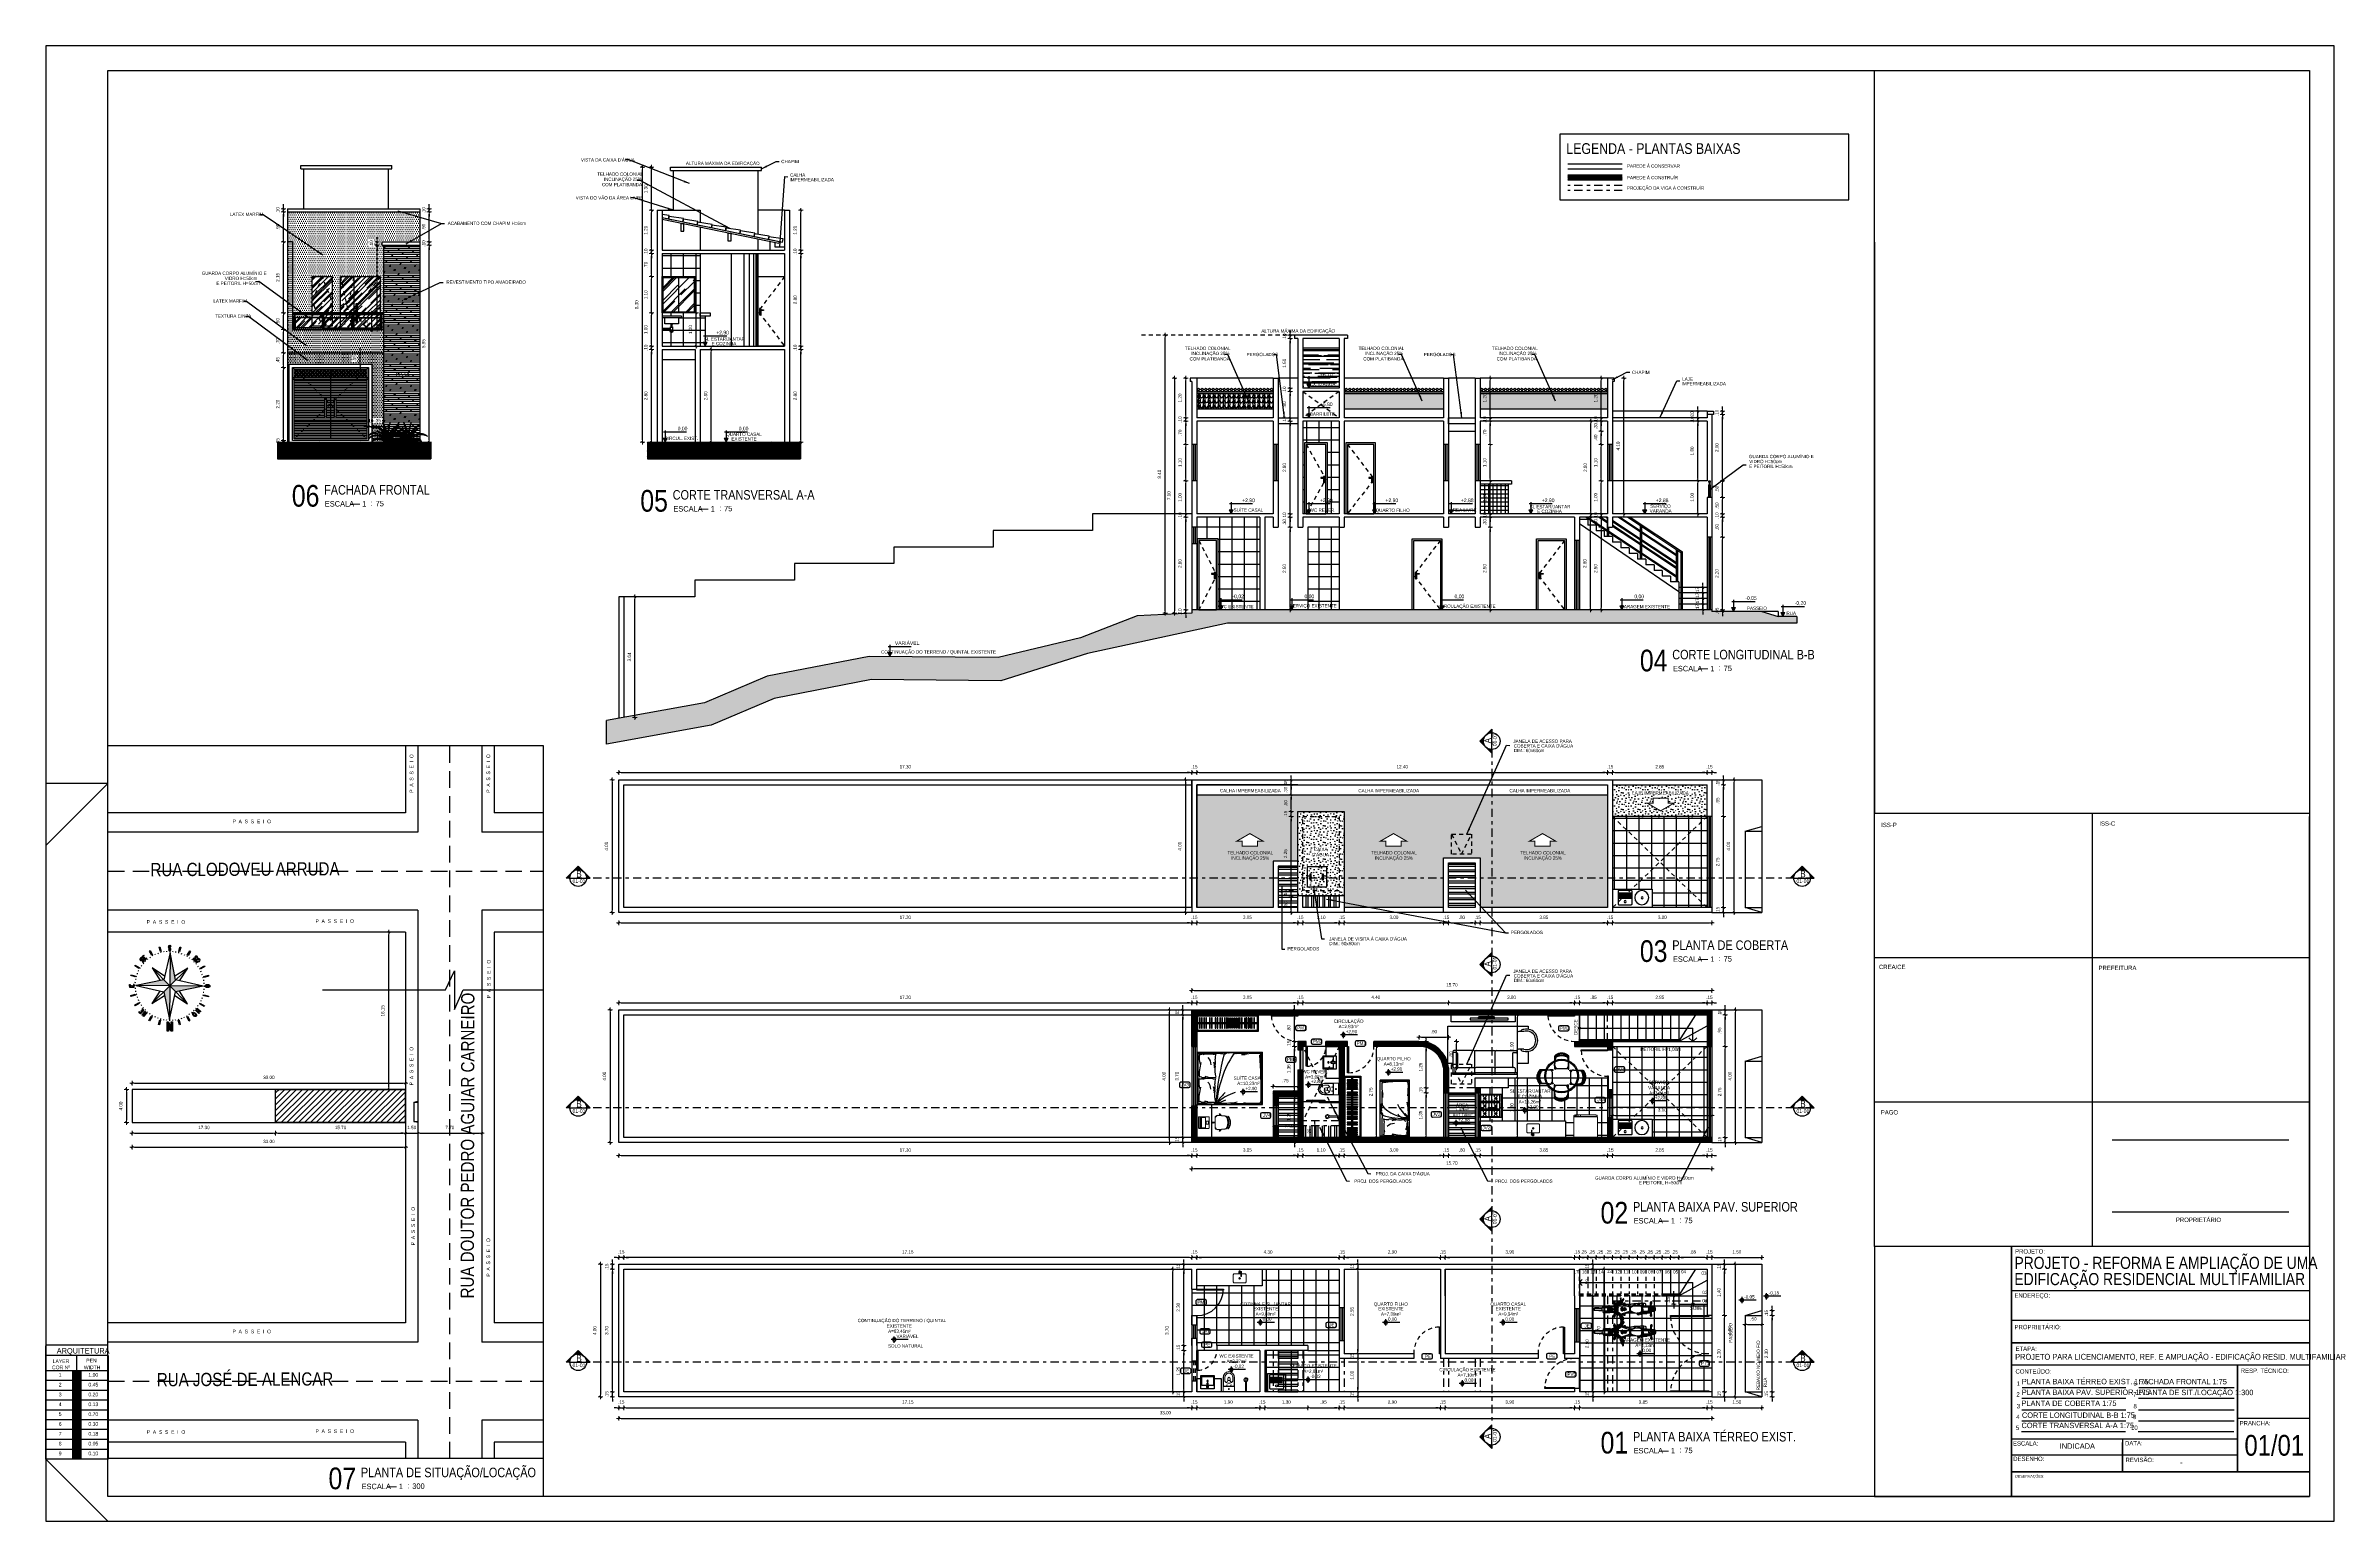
# Model space of a CAD drawing. Extents: x -263 to -176, y -135 to 681.
# Drawn here: x -263.4 to -194.4, y 636.2 to 680.8 of the extents above; entities outside this region: 2.
import ezdxf
from ezdxf.enums import TextEntityAlignment as Align

# ---------------------------------------------------------------- set-up
doc = ezdxf.new("R2010")
doc.units = 0
doc.header["$MEASUREMENT"] = 0
doc.header["$PDSIZE"] = -5
for name, pattern in [('CONTINU', [0]), ('CONTINUO', [0]), ('DASHDOT2', [0.5, 0.25, -0.125, 0, -0.125]), ('DASHED', [0.75, 0.5, -0.25]), ('HIDDEN2', [0.1875, 0.125, -0.0625])]:
    doc.linetypes.add(name, pattern=pattern)
doc.layers.get('0').update_dxf_attribs({"linetype": 'CONTINUOUS'})
doc.layers.get('Defpoints').update_dxf_attribs({"linetype": 'CONTINUOUS'})
for name, color, linetype in [('003', 3, 'CONTINUOUS'), ('01', 4, 'CONTINUOUS'), ('a-pem-m', 6, 'CONTINUOUS'), ('AME_FRZ', 7, 'CONTINUOUS'), ('AR-ALV', 5, 'CONTINUOUS'), ('AR-MOB', 252, 'CONTINUOUS'), ('ARREDI_attrezzature', 175, 'CONTINUOUS'), ('BANHO_COZINHA', 7, 'CONTINUOUS'), ('COBERTA', 6, 'CONTINUOUS'), ('COTA', 7, 'CONTINUOUS'), ('COTAS', 7, 'CONTINUOUS'), ('COTAS01', 7, 'CONTINUOUS'), ('COZINHA', 6, 'CONTINUOUS'), ('DIVERSOS', 1, 'CONTINUOUS'), ('E-hatch', 8, 'CONTINUOUS'), ('E-txt-g', 3, 'CONTINUOUS'), ('E-TXT-Y', 2, 'CONTINUOUS'), ('ESPECIFICAÇÃO02', 7, 'CONTINUOUS'), ('ESQUADRIA', 3, 'CONTINUOUS'), ('LAYER4', 7, 'CONTINUOUS'), ('LAYER5', 8, 'CONTINUOUS'), ('LAYER7', 4, 'CONTINUOUS'), ("LINHA - PROJETU'S", 1, 'CONTINUOUS'), ('Lotes', 2, 'CONTINUOUS'), ('MOB', 251, 'CONTINUOUS'), ('PLANTAS', 8, 'CONTINUOUS'), ('PRANCHA', 1, 'CONTINUOUS'), ("PRANCHA - PROJETU'S", 7, 'CONTINUOUS'), ('TEXTO', 4, 'CONTINUOUS'), ('TXT', 2, 'CONTINUOUS'), ('V6', 8, 'CONTINUOUS')]:
    doc.layers.add(name, color=color, linetype=linetype)
for name, color, linetype, lineweight in [('E-Cta-W', 7, 'CONTINUOUS', 20), ('E-Lay-9', 9, 'CONTINUOUS', 9), ('E-Pen-C', 4, 'CONTINUOUS', 15), ('E-Pen-G', 3, 'CONTINUOUS', 30), ('E-Txt-W', 7, 'CONTINUOUS', 20)]:
    doc.layers.add(name, color=color, linetype=linetype, lineweight=lineweight)
doc.styles.add('F2', font='swissc.ttf')
doc.styles.add('REG60', font='romans.shx', dxfattribs={"width": 0.8, "height": 0.15})
doc.styles.add('REG80', font='romans.shx', dxfattribs={"width": 0.8, "height": 0.2})
doc.dimstyles.new('DIMENSION-1', dxfattribs={"dimtxt": 0.11, "dimasz": 0.07, "dimexe": 1, "dimexo": 0, "dimgap": 0.12, "dimtad": 1, "dimzin": 7, "dimdsep": 46, "dimtxsty": 'F2', "dimblk1": 'TRACO', "dimblk2": 'TRACO', "dimsah": 1, "dimcen": 1, "dimse1": 1, "dimse2": 1, "dimclrd": 256, "dimclre": 256, "dimclrt": 6, "dimadec": 0, "dimazin": 0, "dimtfac": 1, "dimtix": 1, "dimtmove": 2, "dimatfit": 3, "dimldrblk": 'TRACO', "dimfxl": 1, "dimtolj": 1, "dimtzin": 0, "dimarcsym": 0})
doc.dimstyles.get("Standard").update_dxf_attribs({"dimtxt": 0.18, "dimasz": 0.18, "dimexe": 0.18, "dimexo": 0.0625, "dimgap": 0.09, "dimtad": 0, "dimtih": 1, "dimtoh": 1, "dimdec": 4, "dimzin": 0, "dimdsep": 46, "dimtxsty": 'Standard', "dimcen": 0.09, "dimadec": 0, "dimazin": 0, "dimtfac": 1, "dimtdec": 4, "dimtofl": 0, "dimtmove": 0, "dimatfit": 3, "dimfxl": 1, "dimtolj": 1, "dimtzin": 0, "dimarcsym": 0})
pattern_1 = [(90, (-5.337, -85.4824), (-0.375, 6e-17), []), (180, (-5.337, -85.4824), (-6e-17, -0.375), [])]
pattern_2 = [(0, (-5.292, -83.8457), (0, 0.5), [0, -0.5]), (0, (-5.232, -83.9257), (0, 0.5), [0, -0.5]), (0, (-5.257, -84.0457), (0, 0.5), [0, -0.5]), (0, (-5.082, -84.1607), (0, 0.5), [0, -0.5]), (0, (-5.097, -83.9807), (0, 0.5), [0, -0.5]), (0, (-4.962, -83.8607), (0, 0.5), [0, -0.5]), (0, (-5.137, -83.8257), (0, 0.5), [0, -0.5]), (0, (-4.927, -84.0307), (0, 0.5), [0, -0.5]), (0, (-4.952, -84.1907), (0, 0.5), [0, -0.5]), (0, (-5.322, -84.2657), (0, 0.5), [0, -0.5]), (0, (-5.232, -84.1657), (0, 0.5), [0, -0.5]), (0, (-5.162, -84.2607), (0, 0.5), [0, -0.5]), (0, (-4.857, -83.9407), (0, 0.5), [0, -0.5]), (0, (-5.017, -84.0657), (0, 0.5), [0, -0.5]), (0, (-5.057, -83.9007), (0, 0.5), [0, -0.5]), (0, (-4.972, -83.9457), (0, 0.5), [0, -0.5]), (0, (-5.152, -84.0807), (0, 0.5), [0, -0.5]), (0, (-5.012, -83.8107), (0, 0.5), [0, -0.5]), (0, (-4.857, -84.1057), (0, 0.5), [0, -0.5]), (0, (-4.872, -84.2557), (0, 0.5), [0, -0.5]), (75.9638, (-5.247, -83.99569), (-0.499999029, -1.500000273), [0.0206155, -2.0409375]), (329.0362, (-5.162, -83.89069), (-1.499999011, 1.000001242), [0.029155, -2.886321]), (338.1986, (-5.017, -84.00569), (1.500000137, -0.499999955), [0.026926, -2.6656565]), (149.0362, (-5.012, -84.24569), (1.499999011, -1.000001242), [0.029155, -2.886321]), (53.1301, (-5.167, -84.18069), (1.000000062, 1.499999959), [0.025, -2.475]), (315, (-4.902, -83.8207), (0.50000015, -1e-16), [0.0282845, -0.6788225]), (101.3099, (-4.937, -84.13069), (-0.499998816, 2.000000376), [0.025495, -2.5240145]), (323.1301, (-5.307, -84.11069), (1.499999959, -1.000000062), [0.025, -2.475]), (315, (-5.247, -83.7957), (0.50000015, -1e-16), [0.021213, -0.6858935])]
pattern_3 = [(180, (0, 44.11875), (-0.15, -0.15), [0.048, -0.102]), (305.2176, (-0.144, 44.103746), (-1.05000017453, 1.49999987498), [0.03121305, -3.0900849]), (340.71, (-0.126, 44.078246), (-2.550000777635, 0.8999979741), [0.0317844, -3.1466586]), (19.29, (-0.096, 44.067746), (2.550000777635, 0.8999979741), [0.0317844, -3.1466586]), (54.7824, (-0.066, 44.078246), (1.05000017453, 1.49999987498), [0.03121305, -3.0900849]), (90, (-0.048, 44.10375), (-0.15, 0.15), [0.015, -0.135]), (270, (-0.144, 44.11875), (0.15, -0.15), [0.015, -0.135]), (180, (-7e-19, 44.11275), (-0.15, -0.15), [0.042, -0.108]), (306.3844, (-0.15, 44.100746), (-1.650001937525, 2.24999858293), [0.0354012, -3.50472585]), (342.3499, (-0.129, 44.072246), (2.850000422915, -0.899998778574), [0.0346302, -3.42838875]), (17.6501, (-0.096, 44.061746), (-2.850000422915, -0.899998778574), [0.0346302, -3.42838875]), (53.6156, (-0.063, 44.072246), (1.650001937525, 2.24999858293), [0.0354012, -3.50472585]), (90, (-0.042, 44.10075), (-0.15, 0.15), [0.012, -0.138]), (270, (-0.15, 44.11275), (0.15, -0.15), [0.012, -0.138]), (180, (-0.144, 44.11275), (-0.15, -0.15), [0.006, -0.144]), (267.3974, (-0.042, 44.100746), (0.1500021288, 3.14999989794), [0.13213635, -3.17127105]), (272.6026, (-0.15, 44.100746), (0.1500021288, -3.14999989794), [0.13213635, -3.17127105]), (180, (-0.144, 44.11875), (-0.15, -0.15), [0.006, -0.144])]
pattern_4 = [(90, (0, 1.01835), (-0.375, 6e-17), []), (180, (0, 1.01835), (-6e-17, -0.375), [])]
pattern_5 = [(45, (0, 1.43302), (0.16970563, 0.45254834), [3, -0.4, 1, -0.2]), (45, (0.11738, 1.69183), (-0.32951176, 0.04666905), [0.6, -0.066, 1.2, -0.15]), (45, (-0.0495, 1.62394), (0.640638744, 0.83014336), [1.6, -0.28, 0.8, -0.2])]
pattern_6 = [(0, (0, 1.433025), (0.03125, 0.0625), [0, -0.0625])]
pattern_7 = [(90, (0, 0), (-0.375, 6e-17), []), (180, (0, 0), (-6e-17, -0.375), [])]

# ---------------------------------------------------------------- blocks, each defined once
blk = doc.blocks.new('A$C656368A0')
at = {"layer": 'COTAS01', "color": 8}
for p, q in [((0, 1.196), (0, 0)), ((0, 1.196), (0.55, 1.196)), ((0.11, 0.997), (0.11, 0.635)), ((0.15, 0.997), (0.15, 0.635)), ((0.19, 0.997), (0.19, 0.635)), ((0.23, 0.997), (0.23, 0.635)), ((0.27, 0.997), (0.27, 0.635)), ((0, 0), (0.55, 0))]:
    blk.add_line(p, q, dxfattribs=at)
for centre in [(0.374, 0.816), (0.259, 0.305)]:
    blk.add_circle(centre, 0.0307, dxfattribs=at)
at = {"layer": 'ESPECIFICAÇÃO02', "color": 8}
blk.add_lwpolyline([(0.466, 0.633, -0.414214), (0.436, 0.603), (0.065, 0.603, -0.414214), (0.035, 0.633), (0.035, 1.003, -0.414214), (0.065, 1.033), (0.436, 1.033, -0.414214), (0.466, 1.003)], format="xyb", close=True, dxfattribs=at)
blk.add_circle((0.254, 0.315), 0.212, dxfattribs=at)
blk = doc.blocks.new('Gelad-vs')
at = {"layer": 'E-Lay-9', "color": 8}
blk.add_line((-0.199, 0.617), (-0.199, 0.62), dxfattribs=at)
for points in [[(-0.199, 0.57), (-0.71, 0.57)], [(-0.71, -0.061), (-0.71, 0.557)], [(0, 0.557), (-0.71, 0.557)], [(-0.707, 0.591), (-0.707, 0.595), (-0.706, 0.599), (-0.704, 0.602), (-0.701, 0.606), (-0.698, 0.609), (-0.695, 0.611), (-0.691, 0.612), (-0.688, 0.614)], [(-0.707, 0.571), (-0.707, 0.591)], [(-0.707, 0.571), (-0.707, 0.571), (-0.707, 0.571), (-0.707, 0.571), (-0.707, 0.571), (-0.707, 0.571), (-0.707, 0.571), (-0.707, 0.571), (-0.707, 0.57), (-0.706, 0.57), (-0.706, 0.57), (-0.706, 0.57), (-0.706, 0.57), (-0.706, 0.57), (-0.706, 0.57), (-0.706, 0.57)], [(-0.501, 0.57), (-0.705, 0.57)], [(-0.701, 0.557), (-0.701, 0.57)], [(-0.688, 0.614), (-0.684, 0.614), (-0.681, 0.614), (-0.677, 0.615), (-0.673, 0.615), (-0.669, 0.616), (-0.666, 0.616), (-0.662, 0.616), (-0.659, 0.617), (-0.655, 0.617), (-0.651, 0.617), (-0.648, 0.618), (-0.644, 0.618), (-0.64, 0.618), (-0.637, 0.619), (-0.633, 0.619), (-0.629, 0.619), (-0.626, 0.619), (-0.622, 0.62), (-0.618, 0.62), (-0.615, 0.62)], [(-0.679, 0.57), (-0.679, 0.57), (-0.679, 0.57), (-0.679, 0.57), (-0.679, 0.57), (-0.679, 0.57), (-0.679, 0.57)], [(-0.199, 0.62), (-0.615, 0.62)], [(-0.501, 0.57), (-0.5, 0.57), (-0.499, 0.57), (-0.497, 0.57), (-0.497, 0.57), (-0.496, 0.57)], [(-0.499, 0.57), (-0.5, 0.57)], [(-0.496, 0.57), (-0.496, 0.57)], [(-0.49, 0.57), (-0.49, 0.57), (-0.491, 0.57), (-0.491, 0.57), (-0.492, 0.57), (-0.492, 0.57), (-0.492, 0.57), (-0.493, 0.57), (-0.493, 0.57), (-0.494, 0.57), (-0.495, 0.57), (-0.496, 0.57), (-0.496, 0.57)], [(-0.496, 0.57), (-0.496, 0.57)], [(-0.49, 0.57), (-0.474, 0.57)], [(-0.474, 0.57), (-0.49, 0.57), (-0.49, 0.57), (-0.49, 0.57), (-0.49, 0.57), (-0.49, 0.57)], [(-0.229, 0.57), (-0.229, 0.57), (-0.229, 0.57), (-0.229, 0.57), (-0.229, 0.57), (-0.229, 0.57), (-0.229, 0.57), (-0.229, 0.57), (-0.229, 0.57), (-0.229, 0.57), (-0.229, 0.57), (-0.229, 0.57), (-0.229, 0.57), (-0.229, 0.57), (-0.229, 0.57), (-0.229, 0.57), (-0.229, 0.57), (-0.229, 0.57), (-0.229, 0.57), (-0.229, 0.57), (-0.229, 0.57)], [(-0.003, 0.571), (-0.003, 0.591), (-0.003, 0.595), (-0.004, 0.599), (-0.006, 0.602), (-0.009, 0.606), (-0.011, 0.609), (-0.015, 0.611), (-0.019, 0.612), (-0.022, 0.614), (-0.026, 0.614), (-0.029, 0.614), (-0.033, 0.615), (-0.037, 0.615), (-0.041, 0.616), (-0.044, 0.616), (-0.048, 0.616), (-0.051, 0.617), (-0.055, 0.617), (-0.059, 0.617), (-0.062, 0.618), (-0.066, 0.618), (-0.07, 0.618), (-0.073, 0.619), (-0.077, 0.619), (-0.081, 0.619), (-0.084, 0.619), (-0.088, 0.62), (-0.092, 0.62), (-0.096, 0.62), (-0.099, 0.62), (-0.103, 0.621), (-0.106, 0.621), (-0.11, 0.621), (-0.114, 0.621), (-0.118, 0.621), (-0.121, 0.621), (-0.125, 0.621), (-0.128, 0.621), (-0.132, 0.621), (-0.136, 0.621), (-0.14, 0.621), (-0.143, 0.621), (-0.147, 0.621), (-0.15, 0.621), (-0.154, 0.621), (-0.158, 0.621), (-0.162, 0.621), (-0.165, 0.621), (-0.169, 0.621), (-0.172, 0.621), (-0.176, 0.621), (-0.18, 0.621), (-0.184, 0.621), (-0.187, 0.62), (-0.191, 0.62), (-0.195, 0.62), (-0.199, 0.62)], [(-0.199, 0.616), (-0.199, 0.619)], [(-0.199, 0.57), (-0.199, 0.619), (-0.199, 0.614)], [(-0.199, 0.617), (-0.199, 0.618)], [(-0.199, 0.617), (-0.199, 0.617)], [(-0.199, 0.615), (-0.199, 0.616)], [(-0.199, 0.616), (-0.199, 0.616), (-0.199, 0.616), (-0.199, 0.616), (-0.199, 0.616), (-0.199, 0.615), (-0.199, 0.615), (-0.199, 0.615), (-0.199, 0.615), (-0.199, 0.615), (-0.199, 0.614), (-0.199, 0.614), (-0.199, 0.614), (-0.199, 0.614), (-0.199, 0.613), (-0.199, 0.613)], [(-0.199, 0.616), (-0.199, 0.616)], [(-0.199, 0.57), (-0.199, 0.614)], [(-0.199, 0.614), (-0.199, 0.614)], [(-0.199, 0.571), (-0.199, 0.613)], [(-0.199, 0.613), (-0.199, 0.613), (-0.199, 0.613)], [(-0.199, 0.572), (-0.199, 0.571)], [(-0.199, 0.57), (-0.199, 0.57), (-0.199, 0.57), (-0.199, 0.57), (-0.199, 0.571)], [(-0.199, 0.57), (-0.199, 0.571)], [(-0.182, 0.57), (-0.199, 0.57)], [(-0.198, 0.57), (-0.198, 0.57), (-0.198, 0.57), (-0.198, 0.57), (-0.198, 0.57), (-0.198, 0.57), (-0.198, 0.57), (-0.198, 0.57), (-0.198, 0.57), (-0.198, 0.57), (-0.198, 0.57), (-0.198, 0.57), (-0.198, 0.57)], [(-0.198, 0.57), (-0.182, 0.57), (-0.182, 0.57), (-0.182, 0.57), (-0.182, 0.57), (-0.182, 0.57)], [(-0.182, 0.57), (-0.149, 0.58), (-0.115, 0.586), (-0.08, 0.588), (-0.046, 0.587)], [(-0.182, 0.57), (-0.182, 0.57), (-0.182, 0.57), (-0.181, 0.57), (-0.181, 0.57), (-0.181, 0.57), (-0.18, 0.57), (-0.18, 0.57), (-0.179, 0.57), (-0.178, 0.57), (-0.178, 0.57), (-0.176, 0.57), (-0.176, 0.57)], [(-0.176, 0.57), (-0.176, 0.57)], [(-0.176, 0.57), (-0.176, 0.57)], [(-0.171, 0.57), (-0.172, 0.57), (-0.174, 0.57), (-0.175, 0.57), (-0.176, 0.57), (-0.176, 0.57)], [(-0.174, 0.57), (-0.172, 0.57)], [(-0.171, 0.57), (-0.005, 0.57)], [(-0.046, 0.587), (-0.043, 0.587), (-0.041, 0.586), (-0.038, 0.585), (-0.036, 0.583), (-0.035, 0.581), (-0.034, 0.578), (-0.033, 0.576), (-0.033, 0.573)], [(-0.033, 0.571), (-0.033, 0.573)], [(-0.033, 0.571), (-0.033, 0.571), (-0.032, 0.571), (-0.032, 0.571), (-0.032, 0.571), (-0.032, 0.57), (-0.032, 0.57), (-0.032, 0.57), (-0.032, 0.57), (-0.031, 0.57), (-0.031, 0.57), (-0.031, 0.57), (-0.031, 0.57)], [(-0.031, 0.57), (-0.031, 0.57), (-0.031, 0.57), (-0.031, 0.57), (-0.031, 0.57), (-0.031, 0.57), (-0.031, 0.57), (-0.031, 0.57), (-0.031, 0.57)], [(-0.009, 0.557), (-0.009, 0.57)], [(-0.005, 0.57), (-0.005, 0.57), (-0.005, 0.57), (-0.005, 0.57), (-0.005, 0.57), (-0.005, 0.57), (-0.005, 0.57), (-0.004, 0.57), (-0.003, 0.57), (-0.003, 0.571), (-0.003, 0.571), (-0.003, 0.571), (-0.003, 0.571), (-0.003, 0.571), (-0.003, 0.571), (-0.003, 0.571)], [(0, -0.061), (0, 0.557)], [(0, -0.061), (-0.71, -0.061)]]:
    blk.add_lwpolyline(points, dxfattribs=at)
blk = doc.blocks.new('Fogão03_6')
at = {"layer": 'a-pem-m', "color": 8}
for p, q in [((-0.35, -0.65), (-0.35, 0)), ((-0.35, 0), (0.35, 0)), ((-0.35, 0), (0.35, 0)), ((-0.35, -0.65), (-0.35, 0)), ((-0.35, -0.65), (0.35, -0.65)), ((-0.35, -0.65), (0.35, -0.65)), ((-0.33, -0.59), (-0.33, -0.03)), ((-0.33, -0.59), (-0.33, -0.03)), ((-0.33, -0.103), (-0.28, -0.103)), ((-0.33, -0.103), (-0.28, -0.103)), ((-0.33, -0.186), (-0.28, -0.186)), ((-0.33, -0.186), (-0.28, -0.186)), ((-0.33, -0.269), (-0.137, -0.269)), ((-0.33, -0.269), (-0.137, -0.269)), ((-0.33, -0.351), (-0.137, -0.351)), ((-0.33, -0.351), (-0.137, -0.351)), ((-0.33, -0.434), (-0.28, -0.434)), ((-0.33, -0.434), (-0.28, -0.434)), ((-0.33, -0.517), (-0.28, -0.517)), ((-0.33, -0.517), (-0.28, -0.517)), ((-0.32, -0.02), (-0.147, -0.02)), ((-0.32, -0.02), (-0.147, -0.02)), ((-0.32, -0.6), (-0.147, -0.6)), ((-0.32, -0.6), (-0.147, -0.6)), ((-0.307, -0.65), (-0.307, -0.67)), ((-0.307, -0.65), (-0.307, -0.67)), ((-0.267, -0.66), (-0.307, -0.66)), ((-0.267, -0.66), (-0.307, -0.66)), ((-0.267, -0.67), (-0.307, -0.67)), ((-0.267, -0.67), (-0.307, -0.67)), ((-0.267, -0.65), (-0.267, -0.67)), ((-0.267, -0.65), (-0.267, -0.67)), ((-0.2, -0.65), (-0.2, -0.67)), ((-0.2, -0.65), (-0.2, -0.67)), ((-0.16, -0.66), (-0.2, -0.66)), ((-0.16, -0.66), (-0.2, -0.66)), ((-0.16, -0.67), (-0.2, -0.67)), ((-0.16, -0.67), (-0.2, -0.67)), ((-0.187, -0.103), (-0.137, -0.103)), ((-0.187, -0.103), (-0.137, -0.103)), ((-0.187, -0.186), (-0.137, -0.186)), ((-0.187, -0.186), (-0.137, -0.186)), ((-0.187, -0.434), (-0.137, -0.434)), ((-0.187, -0.434), (-0.137, -0.434)), ((-0.187, -0.517), (-0.137, -0.517)), ((-0.187, -0.517), (-0.137, -0.517)), ((-0.16, -0.65), (-0.16, -0.67)), ((-0.16, -0.65), (-0.16, -0.67)), ((-0.137, -0.59), (-0.137, -0.03)), ((-0.137, -0.59), (-0.137, -0.03)), ((-0.097, -0.59), (-0.097, -0.03)), ((-0.097, -0.59), (-0.097, -0.03)), ((-0.097, -0.103), (-0.047, -0.103)), ((-0.097, -0.103), (-0.047, -0.103)), ((-0.097, -0.186), (-0.047, -0.186)), ((-0.097, -0.186), (-0.047, -0.186)), ((-0.097, -0.269), (0.097, -0.269)), ((-0.097, -0.269), (0.097, -0.269)), ((-0.097, -0.351), (0.097, -0.351)), ((-0.097, -0.351), (0.097, -0.351)), ((-0.097, -0.434), (-0.047, -0.434)), ((-0.097, -0.434), (-0.047, -0.434)), ((-0.097, -0.517), (-0.047, -0.517)), ((-0.097, -0.517), (-0.047, -0.517)), ((-0.087, -0.02), (0.087, -0.02)), ((-0.087, -0.02), (0.087, -0.02)), ((-0.087, -0.6), (0.087, -0.6)), ((-0.087, -0.6), (0.087, -0.6)), ((-0.073, -0.65), (-0.073, -0.67)), ((-0.073, -0.65), (-0.073, -0.67)), ((-0.034, -0.66), (-0.073, -0.66)), ((-0.034, -0.66), (-0.073, -0.66)), ((-0.034, -0.67), (-0.073, -0.67)), ((-0.034, -0.67), (-0.073, -0.67)), ((-0.034, -0.65), (-0.034, -0.67)), ((-0.034, -0.65), (-0.034, -0.67)), ((0.034, -0.65), (0.034, -0.67)), ((0.034, -0.65), (0.034, -0.67)), ((0.073, -0.66), (0.034, -0.66)), ((0.073, -0.66), (0.034, -0.66)), ((0.073, -0.67), (0.034, -0.67)), ((0.073, -0.67), (0.034, -0.67)), ((0.047, -0.103), (0.097, -0.103)), ((0.047, -0.103), (0.097, -0.103)), ((0.047, -0.186), (0.097, -0.186)), ((0.047, -0.186), (0.097, -0.186)), ((0.047, -0.434), (0.097, -0.434)), ((0.047, -0.434), (0.097, -0.434)), ((0.047, -0.517), (0.097, -0.517)), ((0.047, -0.517), (0.097, -0.517)), ((0.073, -0.65), (0.073, -0.67)), ((0.073, -0.65), (0.073, -0.67)), ((0.097, -0.59), (0.097, -0.03)), ((0.097, -0.59), (0.097, -0.03)), ((0.137, -0.59), (0.137, -0.03)), ((0.137, -0.59), (0.137, -0.03)), ((0.137, -0.103), (0.187, -0.103)), ((0.137, -0.103), (0.187, -0.103)), ((0.137, -0.186), (0.187, -0.186)), ((0.137, -0.186), (0.187, -0.186)), ((0.137, -0.269), (0.33, -0.269)), ((0.137, -0.269), (0.33, -0.269)), ((0.137, -0.351), (0.33, -0.351)), ((0.137, -0.351), (0.33, -0.351)), ((0.137, -0.434), (0.187, -0.434)), ((0.137, -0.434), (0.187, -0.434)), ((0.137, -0.517), (0.187, -0.517)), ((0.137, -0.517), (0.187, -0.517)), ((0.147, -0.02), (0.32, -0.02)), ((0.147, -0.02), (0.32, -0.02)), ((0.147, -0.6), (0.32, -0.6)), ((0.147, -0.6), (0.32, -0.6)), ((0.16, -0.65), (0.16, -0.67)), ((0.16, -0.65), (0.16, -0.67)), ((0.2, -0.66), (0.16, -0.66)), ((0.2, -0.66), (0.16, -0.66)), ((0.2, -0.67), (0.16, -0.67)), ((0.2, -0.67), (0.16, -0.67)), ((0.2, -0.65), (0.2, -0.67)), ((0.2, -0.65), (0.2, -0.67)), ((0.267, -0.65), (0.267, -0.67)), ((0.267, -0.65), (0.267, -0.67)), ((0.307, -0.66), (0.267, -0.66)), ((0.307, -0.66), (0.267, -0.66)), ((0.307, -0.67), (0.267, -0.67)), ((0.307, -0.67), (0.267, -0.67)), ((0.28, -0.103), (0.33, -0.103)), ((0.28, -0.103), (0.33, -0.103)), ((0.28, -0.186), (0.33, -0.186)), ((0.28, -0.186), (0.33, -0.186)), ((0.28, -0.434), (0.33, -0.434)), ((0.28, -0.434), (0.33, -0.434)), ((0.28, -0.517), (0.33, -0.517)), ((0.28, -0.517), (0.33, -0.517)), ((0.307, -0.65), (0.307, -0.67)), ((0.307, -0.65), (0.307, -0.67)), ((0.33, -0.59), (0.33, -0.03)), ((0.33, -0.59), (0.33, -0.03)), ((0.35, -0.65), (0.35, 0)), ((0.35, -0.65), (0.35, 0))]:
    blk.add_line(p, q, dxfattribs=at)
for centre, radius in [((-0.233, -0.144), 0.0341), ((-0.233, -0.144), 0.0341), ((-0.233, -0.476), 0.0341), ((-0.233, -0.476), 0.0341), ((-0.233, -0.144), 0.02), ((-0.233, -0.144), 0.02), ((-0.233, -0.476), 0.02), ((-0.233, -0.476), 0.02), ((0, -0.144), 0.0341), ((0, -0.144), 0.0341), ((0, -0.476), 0.0341), ((0, -0.476), 0.0341), ((0, -0.144), 0.02), ((0, -0.144), 0.02), ((0, -0.476), 0.02), ((0, -0.476), 0.02), ((0.233, -0.144), 0.0341), ((0.233, -0.144), 0.0341), ((0.233, -0.476), 0.0341), ((0.233, -0.476), 0.0341), ((0.233, -0.144), 0.02), ((0.233, -0.144), 0.02), ((0.233, -0.476), 0.02), ((0.233, -0.476), 0.02)]:
    blk.add_circle(centre, radius, dxfattribs=at)
for centre, start, end in [((-0.32, -0.03), 89.99946, 179.99964), ((-0.32, -0.03), 89.99946, 179.99964), ((-0.32, -0.59), 179.99964, 269.99946), ((-0.32, -0.59), 179.99964, 269.99946), ((-0.147, -0.03), 359.99964, 89.99946), ((-0.147, -0.03), 359.99964, 89.99946), ((-0.147, -0.59), 269.99946, 359.99964), ((-0.147, -0.59), 269.99946, 359.99964), ((-0.087, -0.03), 89.99946, 179.99964), ((-0.087, -0.03), 89.99946, 179.99964), ((-0.087, -0.59), 179.99964, 269.99946), ((-0.087, -0.59), 179.99964, 269.99946), ((0.087, -0.03), 359.99964, 89.99946), ((0.087, -0.03), 359.99964, 89.99946), ((0.087, -0.59), 269.99946, 359.99964), ((0.087, -0.59), 269.99946, 359.99964), ((0.147, -0.03), 89.99946, 179.99964), ((0.147, -0.03), 89.99946, 179.99964), ((0.147, -0.59), 179.99964, 269.99946), ((0.147, -0.59), 179.99964, 269.99946), ((0.32, -0.03), 359.99964, 89.99946), ((0.32, -0.03), 359.99964, 89.99946), ((0.32, -0.59), 269.99946, 359.99964), ((0.32, -0.59), 269.99946, 359.99964)]:
    blk.add_arc(centre, 0.01, start, end, dxfattribs=at)
blk = doc.blocks.new('Cuba coz')
at = {"color": 8}
blk.add_line((7.5, -4.5), (7.5, -2.4), dxfattribs=at)
for points in [[(6.7, 1.7), (6, 1.7, 0.546464), (4.4, -0.7, -0.10784), (4.5, -1.1), (4.5, -5.5)], [(11.7, 2.5), (8, 2.5, 0.133256), (7.3, 2.3, 0.106756), (6.7, 1.8, 0.082828), (6.3, 1, 0.071352), (6.2, 0, 0.071352), (6.3, -1, 0.082828), (6.7, -1.8, 0.106756), (7.3, -2.3, 0.133256), (8, -2.5), (11.7, -2.5)], [(13.4, -6.5), (13.4, -20, 0.414214), (17.4, -24), (44.4, -24, 0.414214), (48.4, -20), (48.4, 20, 0.414214), (44.4, 24), (17.4, 24, 0.414214), (13.4, 20), (13.4, 0.7)], [(4.4, -0.7, 0.293273), (6, -1.8), (6.7, -1.8)], [(13.4, -1), (13.4, -4.5, 0.414214)]]:
    blk.add_lwpolyline(points, format="xyb", dxfattribs=at)
for points in [[(11.7, -2.5, 0.133256), (12.4, -2.3, 0.106756), (13, -1.8, 0.082828), (13.3, -1, 0.071352), (13.5, 0, 0.071352), (13.3, 1, 0.082828), (13, 1.8, 0.106756), (12.4, 2.3, 0.133256), (11.7, 2.5, 0.133256), (11.1, 2.3, 0.106756), (10.5, 1.8, 0.082828), (10.1, 1, 0.071352), (10, 0, 0.071352), (10.1, -1, 0.082828), (10.5, -1.8, 0.106756), (11.1, -2.3, 0.133256)], [(12.5, 0.7, 0.133256), (12.3, 0.7, 0.106756), (12.1, 0.5, 0.082828), (12, 0.3, 0.071352), (11.9, 0, 0.071352), (12, -0.3, 0.082828), (12.1, -0.5, 0.106756), (12.3, -0.7, 0.133256), (12.5, -0.8, 0.133256), (12.7, -0.7, 0.106756), (12.8, -0.5, 0.082828), (13, -0.3, 0.071352), (13, 0, 0.071352), (13, 0.3, 0.082828), (12.8, 0.5, 0.106756), (12.7, 0.7, 0.133256)], [(6, -6.5), (23, -6.5, 1), (23, -4.5), (6, -4.5, 1)]]:
    blk.add_lwpolyline(points, format="xyb", close=True, dxfattribs=at)
for radius in [3, 1.75]:
    blk.add_circle((30.9, 0), radius, dxfattribs=at)
for centre, radius, start, end in [((6, 0), 3.5, 45.58469, 244.62307), ((6, -5.5), 1.5, 41.81031, 318.18969), ((6, 0), 3.5, 295.37693, 314.41531), ((23, -5.5), 1.25, 233.1301, 126.8699)]:
    blk.add_arc(centre, radius, start, end, dxfattribs=at)
blk = doc.blocks.new('TXT-AMB75')
at = {"layer": 'E-txt-g', "style": 'REG80', "width": 0.8, "flags": 8}
blk.add_attdef('TXT', text='', height=0.2, dxfattribs=at).set_placement((0.005, 0.296), align=Align.CENTER)
at = {"layer": 'E-Txt-W', "style": 'REG60', "width": 0.8, "flags": 8}
blk.add_attdef('TXT', text='', height=0.15, dxfattribs=at).set_placement((0.005, 0.027), align=Align.CENTER)
blk = doc.blocks.new('NIVEL')
at = {"layer": 'DIVERSOS'}
h = blk.add_hatch(color=7, dxfattribs=at)
h.paths.add_polyline_path([(0, 0.14, 0.414214), (-0.14, 0), (0, 0)])
h.paths.add_polyline_path([(0, 0), (0, -0.14, 0.414214), (0.14, 0)])
at = {"layer": 'DIVERSOS', "color": 7}
for p, q in [((1.07, 0), (-0.24, 0)), ((0, 0.24), (0, -0.24))]:
    blk.add_line(p, q, dxfattribs=at)
blk.add_circle((0, 0), 0.137, dxfattribs=at)
blk = doc.blocks.new('TRACO')
at = {"layer": 'E-Pen-C'}
for p, q in [((-1, 0), (1, 0)), ((0, 1), (0, -1))]:
    blk.add_line(p, q, dxfattribs=at)
at = {"layer": 'E-Pen-G'}
blk.add_line((-0.42, -0.42), (0.42, 0.42), dxfattribs=at)
blk = doc.blocks.new('*D381')
at = {"color": 4, "lineweight": -2}
for p, q in [((-229.118, 647.901), (-229.118, 647.971)), ((-229.118, 647.681), (-229.118, 647.831)), ((-229.118, 647.611), (-229.118, 647.541))]:
    blk.add_line(p, q, dxfattribs=at)
at = {"layer": 'Defpoints', "color": 0, "linetype": 'Continuous'}
for p in [(-229.118, 647.831), (-228.841, 647.831), (-228.841, 647.681)]:
    blk.add_point(p, dxfattribs=at)
at = {"color": 4, "linetype": 'Continuous', "lineweight": -2, "xscale": 0.07, "yscale": 0.07, "zscale": 0.07}
for p, rotation in [((-229.118, 647.831), 270), ((-229.118, 647.681), 90)]:
    blk.add_blockref('TRACO', p, dxfattribs=dict(at, rotation=rotation))
at = {"color": 4, "linetype": 'Continuous', "insert": (-229.289, 647.756), "char_height": 0.1, "attachment_point": 5, "rotation": 90, "style": 'F2'}
blk.add_mtext('\\A1;.15', dxfattribs=at)
blk = doc.blocks.new('*D382')
at = {"color": 4, "lineweight": -2}
blk.add_line((-229.118, 647.901), (-229.118, 651.461), dxfattribs=at)
at = {"layer": 'Defpoints', "color": 0, "linetype": 'Continuous'}
for p in [(-229.118, 651.531), (-228.841, 651.531), (-228.841, 647.831)]:
    blk.add_point(p, dxfattribs=at)
at = {"color": 4, "linetype": 'Continuous', "lineweight": -2, "xscale": 0.07, "yscale": 0.07, "zscale": 0.07}
for p, rotation in [((-229.118, 651.531), 90), ((-229.118, 647.831), 270)]:
    blk.add_blockref('TRACO', p, dxfattribs=dict(at, rotation=rotation))
at = {"color": 4, "linetype": 'Continuous', "insert": (-229.289, 649.681), "char_height": 0.1, "attachment_point": 5, "rotation": 90, "style": 'F2'}
blk.add_mtext('\\A1;3.70', dxfattribs=at)
blk = doc.blocks.new('*D383')
at = {"color": 4, "lineweight": -2}
for p, q in [((-229.118, 651.751), (-229.118, 651.821)), ((-229.118, 651.531), (-229.118, 651.681)), ((-229.118, 651.461), (-229.118, 651.391))]:
    blk.add_line(p, q, dxfattribs=at)
at = {"layer": 'Defpoints', "color": 0, "linetype": 'Continuous'}
for p in [(-229.118, 651.681), (-228.841, 651.681), (-228.841, 651.531)]:
    blk.add_point(p, dxfattribs=at)
at = {"color": 4, "linetype": 'Continuous', "lineweight": -2, "xscale": 0.07, "yscale": 0.07, "zscale": 0.07}
for p, rotation in [((-229.118, 651.681), 270), ((-229.118, 651.531), 90)]:
    blk.add_blockref('TRACO', p, dxfattribs=dict(at, rotation=rotation))
at = {"color": 4, "linetype": 'Continuous', "insert": (-229.289, 651.606), "char_height": 0.1, "attachment_point": 5, "rotation": 90, "style": 'F2'}
blk.add_mtext('\\A1;.15', dxfattribs=at)
blk = doc.blocks.new('*D384')
at = {"color": 4, "lineweight": -2}
blk.add_line((-229.512, 647.751), (-229.512, 651.611), dxfattribs=at)
at = {"layer": 'Defpoints', "color": 0, "linetype": 'Continuous'}
for p in [(-229.512, 651.681), (-228.841, 651.681), (-228.841, 647.681)]:
    blk.add_point(p, dxfattribs=at)
at = {"color": 4, "linetype": 'Continuous', "lineweight": -2, "xscale": 0.07, "yscale": 0.07, "zscale": 0.07}
for p, rotation in [((-229.512, 651.681), 90), ((-229.512, 647.681), 270)]:
    blk.add_blockref('TRACO', p, dxfattribs=dict(at, rotation=rotation))
at = {"color": 4, "linetype": 'Continuous', "insert": (-229.684, 649.681), "char_height": 0.1, "attachment_point": 5, "rotation": 90, "style": 'F2'}
blk.add_mtext('\\A1;4.00', dxfattribs=at)
blk = doc.blocks.new('*D385')
at = {"color": 4, "lineweight": -2}
for p, q in [((-228.911, 647.281), (-228.981, 647.281)), ((-228.841, 647.281), (-228.691, 647.281)), ((-228.621, 647.281), (-228.551, 647.281))]:
    blk.add_line(p, q, dxfattribs=at)
at = {"layer": 'Defpoints', "color": 0, "linetype": 'Continuous'}
for p in [(-228.841, 647.681), (-228.691, 647.831), (-228.691, 647.281)]:
    blk.add_point(p, dxfattribs=at)
at = {"color": 4, "linetype": 'Continuous', "lineweight": -2, "xscale": 0.07, "yscale": 0.07, "zscale": 0.07}
blk.add_blockref('TRACO', (-228.841, 647.281), dxfattribs=at)
at = {"color": 4, "linetype": 'Continuous', "lineweight": -2, "xscale": 0.07, "yscale": 0.07, "zscale": 0.07, "rotation": 180}
blk.add_blockref('TRACO', (-228.691, 647.281), dxfattribs=at)
at = {"color": 4, "linetype": 'Continuous', "insert": (-228.766, 647.452), "char_height": 0.1, "attachment_point": 5, "style": 'F2'}
blk.add_mtext('\\A1;.15', dxfattribs=at)
blk = doc.blocks.new('*D386')
at = {"color": 4, "lineweight": -2}
blk.add_line((-228.621, 647.281), (-225.711, 647.281), dxfattribs=at)
at = {"layer": 'Defpoints', "color": 0, "linetype": 'Continuous'}
for p in [(-228.691, 647.831), (-225.641, 647.831), (-225.641, 647.281)]:
    blk.add_point(p, dxfattribs=at)
at = {"color": 4, "linetype": 'Continuous', "lineweight": -2, "xscale": 0.07, "yscale": 0.07, "zscale": 0.07, "rotation": 180}
blk.add_blockref('TRACO', (-228.691, 647.281), dxfattribs=at)
at = {"color": 4, "linetype": 'Continuous', "lineweight": -2, "xscale": 0.07, "yscale": 0.07, "zscale": 0.07}
blk.add_blockref('TRACO', (-225.641, 647.281), dxfattribs=at)
at = {"color": 4, "linetype": 'Continuous', "insert": (-227.166, 647.452), "char_height": 0.1, "attachment_point": 5, "style": 'F2'}
blk.add_mtext('\\A1;3.05', dxfattribs=at)
blk = doc.blocks.new('*D387')
at = {"color": 4, "lineweight": -2}
for p, q in [((-225.711, 647.281), (-225.781, 647.281)), ((-225.641, 647.281), (-225.491, 647.281)), ((-225.421, 647.281), (-225.351, 647.281))]:
    blk.add_line(p, q, dxfattribs=at)
at = {"layer": 'Defpoints', "color": 0, "linetype": 'Continuous'}
for p in [(-225.641, 647.831), (-225.491, 647.831), (-225.491, 647.281)]:
    blk.add_point(p, dxfattribs=at)
at = {"color": 4, "linetype": 'Continuous', "lineweight": -2, "xscale": 0.07, "yscale": 0.07, "zscale": 0.07}
blk.add_blockref('TRACO', (-225.641, 647.281), dxfattribs=at)
at = {"color": 4, "linetype": 'Continuous', "lineweight": -2, "xscale": 0.07, "yscale": 0.07, "zscale": 0.07, "rotation": 180}
blk.add_blockref('TRACO', (-225.491, 647.281), dxfattribs=at)
at = {"color": 4, "linetype": 'Continuous', "insert": (-225.566, 647.452), "char_height": 0.1, "attachment_point": 5, "style": 'F2'}
blk.add_mtext('\\A1;.15', dxfattribs=at)
blk = doc.blocks.new('*D388')
at = {"color": 4, "lineweight": -2}
blk.add_line((-225.421, 647.281), (-224.461, 647.281), dxfattribs=at)
at = {"layer": 'Defpoints', "color": 0, "linetype": 'Continuous'}
for p in [(-225.491, 647.831), (-224.391, 647.831), (-224.391, 647.281)]:
    blk.add_point(p, dxfattribs=at)
at = {"color": 4, "linetype": 'Continuous', "lineweight": -2, "xscale": 0.07, "yscale": 0.07, "zscale": 0.07, "rotation": 180}
blk.add_blockref('TRACO', (-225.491, 647.281), dxfattribs=at)
at = {"color": 4, "linetype": 'Continuous', "lineweight": -2, "xscale": 0.07, "yscale": 0.07, "zscale": 0.07}
blk.add_blockref('TRACO', (-224.391, 647.281), dxfattribs=at)
at = {"color": 4, "linetype": 'Continuous', "insert": (-224.941, 647.452), "char_height": 0.1, "attachment_point": 5, "style": 'F2'}
blk.add_mtext('\\A1;1.10', dxfattribs=at)
blk = doc.blocks.new('*D389')
at = {"color": 4, "lineweight": -2}
for p, q in [((-224.461, 647.281), (-224.531, 647.281)), ((-224.391, 647.281), (-224.241, 647.281)), ((-224.171, 647.281), (-224.101, 647.281))]:
    blk.add_line(p, q, dxfattribs=at)
at = {"layer": 'Defpoints', "color": 0, "linetype": 'Continuous'}
for p in [(-224.391, 647.831), (-224.241, 647.831), (-224.241, 647.281)]:
    blk.add_point(p, dxfattribs=at)
at = {"color": 4, "linetype": 'Continuous', "lineweight": -2, "xscale": 0.07, "yscale": 0.07, "zscale": 0.07}
blk.add_blockref('TRACO', (-224.391, 647.281), dxfattribs=at)
at = {"color": 4, "linetype": 'Continuous', "lineweight": -2, "xscale": 0.07, "yscale": 0.07, "zscale": 0.07, "rotation": 180}
blk.add_blockref('TRACO', (-224.241, 647.281), dxfattribs=at)
at = {"color": 4, "linetype": 'Continuous', "insert": (-224.316, 647.452), "char_height": 0.1, "attachment_point": 5, "style": 'F2'}
blk.add_mtext('\\A1;.15', dxfattribs=at)
blk = doc.blocks.new('*D390')
at = {"color": 4, "lineweight": -2}
blk.add_line((-224.171, 647.281), (-221.311, 647.281), dxfattribs=at)
at = {"layer": 'Defpoints', "color": 0, "linetype": 'Continuous'}
for p in [(-224.241, 647.831), (-221.241, 647.831), (-221.241, 647.281)]:
    blk.add_point(p, dxfattribs=at)
at = {"color": 4, "linetype": 'Continuous', "lineweight": -2, "xscale": 0.07, "yscale": 0.07, "zscale": 0.07, "rotation": 180}
blk.add_blockref('TRACO', (-224.241, 647.281), dxfattribs=at)
at = {"color": 4, "linetype": 'Continuous', "lineweight": -2, "xscale": 0.07, "yscale": 0.07, "zscale": 0.07}
blk.add_blockref('TRACO', (-221.241, 647.281), dxfattribs=at)
at = {"color": 4, "linetype": 'Continuous', "insert": (-222.741, 647.452), "char_height": 0.1, "attachment_point": 5, "style": 'F2'}
blk.add_mtext('\\A1;3.00', dxfattribs=at)
blk = doc.blocks.new('*D391')
at = {"color": 4, "lineweight": -2}
for p, q in [((-221.311, 647.281), (-221.381, 647.281)), ((-221.241, 647.281), (-221.091, 647.281)), ((-221.021, 647.281), (-220.951, 647.281))]:
    blk.add_line(p, q, dxfattribs=at)
at = {"layer": 'Defpoints', "color": 0, "linetype": 'Continuous'}
for p in [(-221.241, 647.831), (-221.091, 647.831), (-221.091, 647.281)]:
    blk.add_point(p, dxfattribs=at)
at = {"color": 4, "linetype": 'Continuous', "lineweight": -2, "xscale": 0.07, "yscale": 0.07, "zscale": 0.07}
blk.add_blockref('TRACO', (-221.241, 647.281), dxfattribs=at)
at = {"color": 4, "linetype": 'Continuous', "lineweight": -2, "xscale": 0.07, "yscale": 0.07, "zscale": 0.07, "rotation": 180}
blk.add_blockref('TRACO', (-221.091, 647.281), dxfattribs=at)
at = {"color": 4, "linetype": 'Continuous', "insert": (-221.166, 647.452), "char_height": 0.1, "attachment_point": 5, "style": 'F2'}
blk.add_mtext('\\A1;.15', dxfattribs=at)
blk = doc.blocks.new('*D392')
at = {"color": 4, "lineweight": -2}
blk.add_line((-221.021, 647.281), (-220.361, 647.281), dxfattribs=at)
at = {"layer": 'Defpoints', "color": 0, "linetype": 'Continuous'}
for p in [(-221.091, 647.831), (-220.291, 647.831), (-220.291, 647.281)]:
    blk.add_point(p, dxfattribs=at)
at = {"color": 4, "linetype": 'Continuous', "lineweight": -2, "xscale": 0.07, "yscale": 0.07, "zscale": 0.07, "rotation": 180}
blk.add_blockref('TRACO', (-221.091, 647.281), dxfattribs=at)
at = {"color": 4, "linetype": 'Continuous', "lineweight": -2, "xscale": 0.07, "yscale": 0.07, "zscale": 0.07}
blk.add_blockref('TRACO', (-220.291, 647.281), dxfattribs=at)
at = {"color": 4, "linetype": 'Continuous', "insert": (-220.691, 647.452), "char_height": 0.1, "attachment_point": 5, "style": 'F2'}
blk.add_mtext('\\A1;.80', dxfattribs=at)
blk = doc.blocks.new('*D393')
at = {"color": 4, "lineweight": -2}
for p, q in [((-220.361, 647.281), (-220.431, 647.281)), ((-220.291, 647.281), (-220.141, 647.281)), ((-220.071, 647.281), (-220.001, 647.281))]:
    blk.add_line(p, q, dxfattribs=at)
at = {"layer": 'Defpoints', "color": 0, "linetype": 'Continuous'}
for p in [(-220.291, 647.831), (-220.141, 647.831), (-220.141, 647.281)]:
    blk.add_point(p, dxfattribs=at)
at = {"color": 4, "linetype": 'Continuous', "lineweight": -2, "xscale": 0.07, "yscale": 0.07, "zscale": 0.07}
blk.add_blockref('TRACO', (-220.291, 647.281), dxfattribs=at)
at = {"color": 4, "linetype": 'Continuous', "lineweight": -2, "xscale": 0.07, "yscale": 0.07, "zscale": 0.07, "rotation": 180}
blk.add_blockref('TRACO', (-220.141, 647.281), dxfattribs=at)
at = {"color": 4, "linetype": 'Continuous', "insert": (-220.216, 647.452), "char_height": 0.1, "attachment_point": 5, "style": 'F2'}
blk.add_mtext('\\A1;.15', dxfattribs=at)
blk = doc.blocks.new('*D394')
at = {"color": 4, "lineweight": -2}
blk.add_line((-220.071, 647.281), (-216.361, 647.281), dxfattribs=at)
at = {"layer": 'Defpoints', "color": 0, "linetype": 'Continuous'}
for p in [(-220.141, 647.831), (-216.291, 647.831), (-216.291, 647.281)]:
    blk.add_point(p, dxfattribs=at)
at = {"color": 4, "linetype": 'Continuous', "lineweight": -2, "xscale": 0.07, "yscale": 0.07, "zscale": 0.07, "rotation": 180}
blk.add_blockref('TRACO', (-220.141, 647.281), dxfattribs=at)
at = {"color": 4, "linetype": 'Continuous', "lineweight": -2, "xscale": 0.07, "yscale": 0.07, "zscale": 0.07}
blk.add_blockref('TRACO', (-216.291, 647.281), dxfattribs=at)
at = {"color": 4, "linetype": 'Continuous', "insert": (-218.216, 647.452), "char_height": 0.1, "attachment_point": 5, "style": 'F2'}
blk.add_mtext('\\A1;3.85', dxfattribs=at)
blk = doc.blocks.new('*D395')
at = {"color": 4, "lineweight": -2}
for p, q in [((-216.361, 647.281), (-216.431, 647.281)), ((-216.291, 647.281), (-216.141, 647.281)), ((-216.071, 647.281), (-216.001, 647.281))]:
    blk.add_line(p, q, dxfattribs=at)
at = {"layer": 'Defpoints', "color": 0, "linetype": 'Continuous'}
for p in [(-216.291, 647.831), (-216.141, 647.831), (-216.141, 647.281)]:
    blk.add_point(p, dxfattribs=at)
at = {"color": 4, "linetype": 'Continuous', "lineweight": -2, "xscale": 0.07, "yscale": 0.07, "zscale": 0.07}
blk.add_blockref('TRACO', (-216.291, 647.281), dxfattribs=at)
at = {"color": 4, "linetype": 'Continuous', "lineweight": -2, "xscale": 0.07, "yscale": 0.07, "zscale": 0.07, "rotation": 180}
blk.add_blockref('TRACO', (-216.141, 647.281), dxfattribs=at)
at = {"color": 4, "linetype": 'Continuous', "insert": (-216.216, 647.457), "char_height": 0.11, "attachment_point": 5, "style": 'F2'}
blk.add_mtext('\\A1;.15', dxfattribs=at)
blk = doc.blocks.new('*D396')
at = {"color": 4, "lineweight": -2}
blk.add_line((-216.071, 647.281), (-213.361, 647.281), dxfattribs=at)
at = {"layer": 'Defpoints', "color": 0, "linetype": 'Continuous'}
for p in [(-216.141, 647.831), (-213.291, 647.831), (-213.291, 647.281)]:
    blk.add_point(p, dxfattribs=at)
at = {"color": 4, "linetype": 'Continuous', "lineweight": -2, "xscale": 0.07, "yscale": 0.07, "zscale": 0.07, "rotation": 180}
blk.add_blockref('TRACO', (-216.141, 647.281), dxfattribs=at)
at = {"color": 4, "linetype": 'Continuous', "lineweight": -2, "xscale": 0.07, "yscale": 0.07, "zscale": 0.07}
blk.add_blockref('TRACO', (-213.291, 647.281), dxfattribs=at)
at = {"color": 4, "linetype": 'Continuous', "insert": (-214.716, 647.452), "char_height": 0.1, "attachment_point": 5, "style": 'F2'}
blk.add_mtext('\\A1;2.85', dxfattribs=at)
blk = doc.blocks.new('*D397')
at = {"color": 4, "lineweight": -2}
for p, q in [((-213.361, 647.281), (-213.431, 647.281)), ((-213.291, 647.281), (-213.141, 647.281)), ((-213.071, 647.281), (-213.001, 647.281))]:
    blk.add_line(p, q, dxfattribs=at)
at = {"layer": 'Defpoints', "color": 0, "linetype": 'Continuous'}
for p in [(-213.291, 647.831), (-213.141, 647.831), (-213.141, 647.281)]:
    blk.add_point(p, dxfattribs=at)
at = {"color": 4, "linetype": 'Continuous', "lineweight": -2, "xscale": 0.07, "yscale": 0.07, "zscale": 0.07}
blk.add_blockref('TRACO', (-213.291, 647.281), dxfattribs=at)
at = {"color": 4, "linetype": 'Continuous', "lineweight": -2, "xscale": 0.07, "yscale": 0.07, "zscale": 0.07, "rotation": 180}
blk.add_blockref('TRACO', (-213.141, 647.281), dxfattribs=at)
at = {"color": 4, "linetype": 'Continuous', "insert": (-213.216, 647.452), "char_height": 0.1, "attachment_point": 5, "style": 'F2'}
blk.add_mtext('\\A1;.15', dxfattribs=at)
blk = doc.blocks.new('*D398')
at = {"color": 4, "lineweight": -2}
for p, q in [((-212.742, 647.901), (-212.742, 647.971)), ((-212.742, 647.681), (-212.742, 647.831)), ((-212.742, 647.611), (-212.742, 647.541))]:
    blk.add_line(p, q, dxfattribs=at)
at = {"layer": 'Defpoints', "color": 0, "linetype": 'Continuous'}
for p in [(-213.141, 647.831), (-213.141, 647.681), (-212.742, 647.831)]:
    blk.add_point(p, dxfattribs=at)
at = {"color": 4, "linetype": 'Continuous', "lineweight": -2, "xscale": 0.07, "yscale": 0.07, "zscale": 0.07}
for p, rotation in [((-212.742, 647.831), 270), ((-212.742, 647.681), 90)]:
    blk.add_blockref('TRACO', p, dxfattribs=dict(at, rotation=rotation))
at = {"color": 4, "linetype": 'Continuous', "insert": (-212.913, 647.756), "char_height": 0.1, "attachment_point": 5, "rotation": 90, "style": 'F2'}
blk.add_mtext('\\A1;.15', dxfattribs=at)
blk = doc.blocks.new('*D399')
at = {"color": 4, "lineweight": -2}
blk.add_line((-212.742, 647.901), (-212.742, 650.511), dxfattribs=at)
at = {"layer": 'Defpoints', "color": 0, "linetype": 'Continuous'}
for p in [(-213.141, 650.581), (-212.742, 650.581), (-213.141, 647.831)]:
    blk.add_point(p, dxfattribs=at)
at = {"color": 4, "linetype": 'Continuous', "lineweight": -2, "xscale": 0.07, "yscale": 0.07, "zscale": 0.07}
for p, rotation in [((-212.742, 650.581), 90), ((-212.742, 647.831), 270)]:
    blk.add_blockref('TRACO', p, dxfattribs=dict(at, rotation=rotation))
at = {"color": 4, "linetype": 'Continuous', "insert": (-212.913, 649.206), "char_height": 0.1, "attachment_point": 5, "rotation": 90, "style": 'F2'}
blk.add_mtext('\\A1;2.75', dxfattribs=at)
blk = doc.blocks.new('*D400')
at = {"color": 4, "lineweight": -2}
blk.add_line((-212.742, 650.651), (-212.742, 651.461), dxfattribs=at)
at = {"layer": 'Defpoints', "color": 0, "linetype": 'Continuous'}
for p in [(-213.291, 651.531), (-212.742, 651.531), (-213.141, 650.581)]:
    blk.add_point(p, dxfattribs=at)
at = {"color": 4, "linetype": 'Continuous', "lineweight": -2, "xscale": 0.07, "yscale": 0.07, "zscale": 0.07}
for p, rotation in [((-212.742, 651.531), 90), ((-212.742, 650.581), 270)]:
    blk.add_blockref('TRACO', p, dxfattribs=dict(at, rotation=rotation))
at = {"color": 4, "linetype": 'Continuous', "insert": (-212.913, 651.056), "char_height": 0.1, "attachment_point": 5, "rotation": 90, "style": 'F2'}
blk.add_mtext('\\A1;.95', dxfattribs=at)
blk = doc.blocks.new('*D401')
at = {"color": 4, "lineweight": -2}
for p, q in [((-212.742, 651.751), (-212.742, 651.821)), ((-212.742, 651.531), (-212.742, 651.681)), ((-212.742, 651.461), (-212.742, 651.391))]:
    blk.add_line(p, q, dxfattribs=at)
at = {"layer": 'Defpoints', "color": 0, "linetype": 'Continuous'}
for p in [(-213.291, 651.531), (-213.141, 651.681), (-212.742, 651.681)]:
    blk.add_point(p, dxfattribs=at)
at = {"color": 4, "linetype": 'Continuous', "lineweight": -2, "xscale": 0.07, "yscale": 0.07, "zscale": 0.07}
for p, rotation in [((-212.742, 651.681), 270), ((-212.742, 651.531), 90)]:
    blk.add_blockref('TRACO', p, dxfattribs=dict(at, rotation=rotation))
at = {"color": 4, "linetype": 'Continuous', "insert": (-212.913, 651.606), "char_height": 0.1, "attachment_point": 5, "rotation": 90, "style": 'F2'}
blk.add_mtext('\\A1;.15', dxfattribs=at)
blk = doc.blocks.new('*D402')
at = {"color": 4, "lineweight": -2}
blk.add_line((-212.429, 647.751), (-212.429, 651.611), dxfattribs=at)
at = {"layer": 'Defpoints', "color": 0, "linetype": 'Continuous'}
for p in [(-213.141, 651.681), (-212.429, 651.681), (-213.141, 647.681)]:
    blk.add_point(p, dxfattribs=at)
at = {"color": 4, "linetype": 'Continuous', "lineweight": -2, "xscale": 0.07, "yscale": 0.07, "zscale": 0.07}
for p, rotation in [((-212.429, 651.681), 90), ((-212.429, 647.681), 270)]:
    blk.add_blockref('TRACO', p, dxfattribs=dict(at, rotation=rotation))
at = {"color": 4, "linetype": 'Continuous', "insert": (-212.6, 649.681), "char_height": 0.1, "attachment_point": 5, "rotation": 90, "style": 'F2'}
blk.add_mtext('\\A1;4.00', dxfattribs=at)
blk = doc.blocks.new('*D403')
at = {"color": 4, "lineweight": -2}
for p, q in [((-228.911, 651.892), (-228.981, 651.892)), ((-228.841, 651.892), (-228.691, 651.892)), ((-228.621, 651.892), (-228.551, 651.892))]:
    blk.add_line(p, q, dxfattribs=at)
at = {"layer": 'Defpoints', "color": 0, "linetype": 'Continuous'}
for p in [(-228.841, 651.681), (-228.691, 651.892), (-228.691, 651.531)]:
    blk.add_point(p, dxfattribs=at)
at = {"color": 4, "linetype": 'Continuous', "lineweight": -2, "xscale": 0.07, "yscale": 0.07, "zscale": 0.07}
blk.add_blockref('TRACO', (-228.841, 651.892), dxfattribs=at)
at = {"color": 4, "linetype": 'Continuous', "lineweight": -2, "xscale": 0.07, "yscale": 0.07, "zscale": 0.07, "rotation": 180}
blk.add_blockref('TRACO', (-228.691, 651.892), dxfattribs=at)
at = {"color": 4, "linetype": 'Continuous', "insert": (-228.766, 652.063), "char_height": 0.1, "attachment_point": 5, "style": 'F2'}
blk.add_mtext('\\A1;.15', dxfattribs=at)
blk = doc.blocks.new('*D404')
at = {"color": 4, "lineweight": -2}
blk.add_line((-228.621, 651.892), (-225.711, 651.892), dxfattribs=at)
at = {"layer": 'Defpoints', "color": 0, "linetype": 'Continuous'}
for p in [(-228.691, 651.531), (-225.641, 651.892), (-225.641, 650.731)]:
    blk.add_point(p, dxfattribs=at)
at = {"color": 4, "linetype": 'Continuous', "lineweight": -2, "xscale": 0.07, "yscale": 0.07, "zscale": 0.07, "rotation": 180}
blk.add_blockref('TRACO', (-228.691, 651.892), dxfattribs=at)
at = {"color": 4, "linetype": 'Continuous', "lineweight": -2, "xscale": 0.07, "yscale": 0.07, "zscale": 0.07}
blk.add_blockref('TRACO', (-225.641, 651.892), dxfattribs=at)
at = {"color": 4, "linetype": 'Continuous', "insert": (-227.166, 652.063), "char_height": 0.1, "attachment_point": 5, "style": 'F2'}
blk.add_mtext('\\A1;3.05', dxfattribs=at)
blk = doc.blocks.new('*D405')
at = {"color": 4, "lineweight": -2}
for p, q in [((-225.711, 651.892), (-225.781, 651.892)), ((-225.641, 651.892), (-225.491, 651.892)), ((-225.421, 651.892), (-225.351, 651.892))]:
    blk.add_line(p, q, dxfattribs=at)
at = {"layer": 'Defpoints', "color": 0, "linetype": 'Continuous'}
for p in [(-225.491, 651.892), (-225.641, 650.731), (-225.491, 650.581)]:
    blk.add_point(p, dxfattribs=at)
at = {"color": 4, "linetype": 'Continuous', "lineweight": -2, "xscale": 0.07, "yscale": 0.07, "zscale": 0.07}
blk.add_blockref('TRACO', (-225.641, 651.892), dxfattribs=at)
at = {"color": 4, "linetype": 'Continuous', "lineweight": -2, "xscale": 0.07, "yscale": 0.07, "zscale": 0.07, "rotation": 180}
blk.add_blockref('TRACO', (-225.491, 651.892), dxfattribs=at)
at = {"color": 4, "linetype": 'Continuous', "insert": (-225.566, 652.063), "char_height": 0.1, "attachment_point": 5, "style": 'F2'}
blk.add_mtext('\\A1;.15', dxfattribs=at)
blk = doc.blocks.new('*D406')
at = {"color": 4, "lineweight": -2}
blk.add_line((-225.421, 651.892), (-221.161, 651.892), dxfattribs=at)
at = {"layer": 'Defpoints', "color": 0, "linetype": 'Continuous'}
for p in [(-221.091, 651.892), (-225.491, 650.581), (-221.091, 649.931)]:
    blk.add_point(p, dxfattribs=at)
at = {"color": 4, "linetype": 'Continuous', "lineweight": -2, "xscale": 0.07, "yscale": 0.07, "zscale": 0.07, "rotation": 180}
blk.add_blockref('TRACO', (-225.491, 651.892), dxfattribs=at)
at = {"color": 4, "linetype": 'Continuous', "lineweight": -2, "xscale": 0.07, "yscale": 0.07, "zscale": 0.07}
blk.add_blockref('TRACO', (-221.091, 651.892), dxfattribs=at)
at = {"color": 4, "linetype": 'Continuous', "insert": (-223.291, 652.063), "char_height": 0.1, "attachment_point": 5, "style": 'F2'}
blk.add_mtext('\\A1;4.40', dxfattribs=at)
blk = doc.blocks.new('*D407')
at = {"color": 4, "lineweight": -2}
blk.add_line((-221.021, 651.892), (-217.361, 651.892), dxfattribs=at)
at = {"layer": 'Defpoints', "color": 0, "linetype": 'Continuous'}
for p in [(-217.291, 651.892), (-217.291, 650.731), (-221.091, 649.931)]:
    blk.add_point(p, dxfattribs=at)
at = {"color": 4, "linetype": 'Continuous', "lineweight": -2, "xscale": 0.07, "yscale": 0.07, "zscale": 0.07, "rotation": 180}
blk.add_blockref('TRACO', (-221.091, 651.892), dxfattribs=at)
at = {"color": 4, "linetype": 'Continuous', "lineweight": -2, "xscale": 0.07, "yscale": 0.07, "zscale": 0.07}
blk.add_blockref('TRACO', (-217.291, 651.892), dxfattribs=at)
at = {"color": 4, "linetype": 'Continuous', "insert": (-219.191, 652.063), "char_height": 0.1, "attachment_point": 5, "style": 'F2'}
blk.add_mtext('\\A1;3.80', dxfattribs=at)
blk = doc.blocks.new('*D408')
at = {"color": 4, "lineweight": -2}
for p, q in [((-217.361, 651.892), (-217.431, 651.892)), ((-217.291, 651.892), (-217.141, 651.892)), ((-217.071, 651.892), (-217.001, 651.892))]:
    blk.add_line(p, q, dxfattribs=at)
at = {"layer": 'Defpoints', "color": 0, "linetype": 'Continuous'}
for p in [(-217.141, 651.892), (-217.141, 651.531), (-217.291, 650.731)]:
    blk.add_point(p, dxfattribs=at)
at = {"color": 4, "linetype": 'Continuous', "lineweight": -2, "xscale": 0.07, "yscale": 0.07, "zscale": 0.07}
blk.add_blockref('TRACO', (-217.291, 651.892), dxfattribs=at)
at = {"color": 4, "linetype": 'Continuous', "lineweight": -2, "xscale": 0.07, "yscale": 0.07, "zscale": 0.07, "rotation": 180}
blk.add_blockref('TRACO', (-217.141, 651.892), dxfattribs=at)
at = {"color": 4, "linetype": 'Continuous', "insert": (-217.216, 652.063), "char_height": 0.1, "attachment_point": 5, "style": 'F2'}
blk.add_mtext('\\A1;.15', dxfattribs=at)
blk = doc.blocks.new('*D409')
at = {"color": 4, "lineweight": -2}
blk.add_line((-217.071, 651.892), (-216.361, 651.892), dxfattribs=at)
at = {"layer": 'Defpoints', "color": 0, "linetype": 'Continuous'}
for p in [(-217.141, 651.531), (-216.291, 651.892), (-216.291, 650.581)]:
    blk.add_point(p, dxfattribs=at)
at = {"color": 4, "linetype": 'Continuous', "lineweight": -2, "xscale": 0.07, "yscale": 0.07, "zscale": 0.07, "rotation": 180}
blk.add_blockref('TRACO', (-217.141, 651.892), dxfattribs=at)
at = {"color": 4, "linetype": 'Continuous', "lineweight": -2, "xscale": 0.07, "yscale": 0.07, "zscale": 0.07}
blk.add_blockref('TRACO', (-216.291, 651.892), dxfattribs=at)
at = {"color": 4, "linetype": 'Continuous', "insert": (-216.716, 652.063), "char_height": 0.1, "attachment_point": 5, "style": 'F2'}
blk.add_mtext('\\A1;.85', dxfattribs=at)
blk = doc.blocks.new('*D410')
at = {"color": 4, "lineweight": -2}
for p, q in [((-216.361, 651.892), (-216.431, 651.892)), ((-216.291, 651.892), (-216.141, 651.892)), ((-216.071, 651.892), (-216.001, 651.892))]:
    blk.add_line(p, q, dxfattribs=at)
at = {"layer": 'Defpoints', "color": 0, "linetype": 'Continuous'}
for p in [(-216.141, 651.892), (-216.291, 650.581), (-216.141, 650.731)]:
    blk.add_point(p, dxfattribs=at)
at = {"color": 4, "linetype": 'Continuous', "lineweight": -2, "xscale": 0.07, "yscale": 0.07, "zscale": 0.07}
blk.add_blockref('TRACO', (-216.291, 651.892), dxfattribs=at)
at = {"color": 4, "linetype": 'Continuous', "lineweight": -2, "xscale": 0.07, "yscale": 0.07, "zscale": 0.07, "rotation": 180}
blk.add_blockref('TRACO', (-216.141, 651.892), dxfattribs=at)
at = {"color": 4, "linetype": 'Continuous', "insert": (-216.216, 652.063), "char_height": 0.1, "attachment_point": 5, "style": 'F2'}
blk.add_mtext('\\A1;.15', dxfattribs=at)
blk = doc.blocks.new('*D411')
at = {"color": 4, "lineweight": -2}
blk.add_line((-216.071, 651.892), (-213.361, 651.892), dxfattribs=at)
at = {"layer": 'Defpoints', "color": 0, "linetype": 'Continuous'}
for p in [(-213.291, 651.892), (-216.141, 650.731), (-213.291, 650.731)]:
    blk.add_point(p, dxfattribs=at)
at = {"color": 4, "linetype": 'Continuous', "lineweight": -2, "xscale": 0.07, "yscale": 0.07, "zscale": 0.07, "rotation": 180}
blk.add_blockref('TRACO', (-216.141, 651.892), dxfattribs=at)
at = {"color": 4, "linetype": 'Continuous', "lineweight": -2, "xscale": 0.07, "yscale": 0.07, "zscale": 0.07}
blk.add_blockref('TRACO', (-213.291, 651.892), dxfattribs=at)
at = {"color": 4, "linetype": 'Continuous', "insert": (-214.716, 652.063), "char_height": 0.1, "attachment_point": 5, "style": 'F2'}
blk.add_mtext('\\A1;2.85', dxfattribs=at)
blk = doc.blocks.new('*D412')
at = {"color": 4, "lineweight": -2}
for p, q in [((-213.361, 651.892), (-213.431, 651.892)), ((-213.291, 651.892), (-213.141, 651.892)), ((-213.071, 651.892), (-213.001, 651.892))]:
    blk.add_line(p, q, dxfattribs=at)
at = {"layer": 'Defpoints', "color": 0, "linetype": 'Continuous'}
for p in [(-213.141, 651.892), (-213.141, 651.681), (-213.291, 650.731)]:
    blk.add_point(p, dxfattribs=at)
at = {"color": 4, "linetype": 'Continuous', "lineweight": -2, "xscale": 0.07, "yscale": 0.07, "zscale": 0.07}
blk.add_blockref('TRACO', (-213.291, 651.892), dxfattribs=at)
at = {"color": 4, "linetype": 'Continuous', "lineweight": -2, "xscale": 0.07, "yscale": 0.07, "zscale": 0.07, "rotation": 180}
blk.add_blockref('TRACO', (-213.141, 651.892), dxfattribs=at)
at = {"color": 4, "linetype": 'Continuous', "insert": (-213.216, 652.063), "char_height": 0.1, "attachment_point": 5, "style": 'F2'}
blk.add_mtext('\\A1;.15', dxfattribs=at)
blk = doc.blocks.new('*D413')
at = {"color": 4, "lineweight": -2}
blk.add_line((-228.771, 652.268), (-213.211, 652.268), dxfattribs=at)
at = {"layer": 'Defpoints', "color": 0, "linetype": 'Continuous'}
for p in [(-213.141, 652.268), (-228.841, 651.681), (-213.141, 651.681)]:
    blk.add_point(p, dxfattribs=at)
at = {"color": 4, "linetype": 'Continuous', "lineweight": -2, "xscale": 0.07, "yscale": 0.07, "zscale": 0.07, "rotation": 180}
blk.add_blockref('TRACO', (-228.841, 652.268), dxfattribs=at)
at = {"color": 4, "linetype": 'Continuous', "lineweight": -2, "xscale": 0.07, "yscale": 0.07, "zscale": 0.07}
blk.add_blockref('TRACO', (-213.141, 652.268), dxfattribs=at)
at = {"color": 4, "linetype": 'Continuous', "insert": (-220.991, 652.439), "char_height": 0.1, "attachment_point": 5, "style": 'F2'}
blk.add_mtext('\\A1;15.70', dxfattribs=at)
blk = doc.blocks.new('*D414')
at = {"color": 4, "lineweight": -2}
blk.add_line((-213.211, 646.887), (-228.771, 646.887), dxfattribs=at)
at = {"layer": 'Defpoints', "color": 0, "linetype": 'Continuous'}
for p in [(-228.841, 647.681), (-213.141, 647.681), (-228.841, 646.887)]:
    blk.add_point(p, dxfattribs=at)
at = {"color": 4, "linetype": 'Continuous', "lineweight": -2, "xscale": 0.07, "yscale": 0.07, "zscale": 0.07, "rotation": 180}
blk.add_blockref('TRACO', (-228.841, 646.887), dxfattribs=at)
at = {"color": 4, "linetype": 'Continuous', "lineweight": -2, "xscale": 0.07, "yscale": 0.07, "zscale": 0.07}
blk.add_blockref('TRACO', (-213.141, 646.887), dxfattribs=at)
at = {"color": 4, "linetype": 'Continuous', "insert": (-220.991, 647.058), "char_height": 0.1, "attachment_point": 5, "style": 'F2'}
blk.add_mtext('\\A1;15.70', dxfattribs=at)
blk = doc.blocks.new('vaso-s')
at = {"color": 8}
for start, end in [(0, 180), (180, 0)]:
    blk.add_arc((0.08, 0), 0.0143, start, end, dxfattribs=at)
at = {"layer": 'E-Lay-9', "color": 8}
for p, q in [((0, 0.17), (0, 0)), ((0.426, 0.175), (0.005, 0.175)), ((0.16, 0.17), (0.16, 0.17)), ((0.16, 0.17), (0.16, 0)), ((0.426, 0.165), (0.165, 0.165)), ((0.17, 0), (0.17, 0.16)), ((0.213, 0.06), (0.189, 0.06)), ((0.201, 0.048), (0.201, 0.072)), ((0.341, 0.035), (0.341, 0)), ((0.391, 0.035), (0.341, 0.035)), ((0.431, 0.12), (0.346, 0.12)), ((0, -0.17), (0, 0)), ((0.426, -0.175), (0.005, -0.175)), ((0.16, -0.17), (0.16, 0)), ((0.16, -0.17), (0.16, -0.17)), ((0.426, -0.165), (0.165, -0.165)), ((0.17, 0), (0.17, -0.16)), ((0.213, -0.06), (0.189, -0.06)), ((0.201, -0.048), (0.201, -0.072)), ((0.341, -0.035), (0.341, 0)), ((0.391, -0.035), (0.341, -0.035)), ((0.431, -0.12), (0.346, -0.12))]:
    blk.add_line(p, q, dxfattribs=at)
for centre in [(0.201, 0.06), (0.201, -0.06)]:
    blk.add_circle(centre, 0.005, dxfattribs=at)
for centre, radius, start, end in [((0.005, 0.17), 0.005, 90, 180), ((0.155, 0.17), 0.005, 0, 90), ((0.165, 0.17), 0.00495, 180, 270), ((0.165, 0.16), 0.00495, 0, 90), ((0.518, -0.015), 0.262, 163.03545, 176.7233), ((0.346, 0.038), 0.0825, 90, 163.03545), ((0.375, 0.136), 0.107, 206.93947, 250.96472), ((0.391, -0.015), 0.05, 17.4576, 90), ((0.426, -0.015), 0.19, 4.52806, 90), ((0.426, -0.015), 0.18, 4.78019, 90), ((0.431, -0.015), 0.135, 6.37937, 90), ((0.005, -0.17), 0.005, 180, 270), ((0.155, -0.17), 0.005, 270, 0), ((0.165, -0.17), 0.00495, 90, 180), ((0.165, -0.16), 0.00495, 270, 0), ((0.518, 0.015), 0.262, 183.2767, 196.96455), ((0.346, -0.038), 0.0825, 196.96455, 270), ((0.375, -0.136), 0.107, 109.03528, 153.06053), ((0.391, 0.015), 0.05, 270, 342.5424), ((0.426, 0.015), 0.19, 270, 355.47194), ((0.426, 0.015), 0.18, 270, 355.21981), ((0.431, 0.015), 0.135, 270, 353.62063)]:
    blk.add_arc(centre, radius, start, end, dxfattribs=at)
blk = doc.blocks.new('Chuveiro')
at = {"layer": 'E-Lay-9', "color": 8}
for p, q in [((-0.031, 0.016), (-0.36, 0.016)), ((0.051, 0.016), (0.031, 0.016)), ((0.051, 0.016), (0.051, -0.016)), ((-0.031, -0.016), (-0.36, -0.016)), ((0.051, -0.016), (0.031, -0.016))]:
    blk.add_line(p, q, dxfattribs=at)
blk.add_circle((0, 0), 0.0348, dxfattribs=at)
for centre, radius, start, end in [((0, 0), 0.0624, 194.4775, 165.5225), ((0.009, 0), 0.0444, 339.42663, 20.57337)]:
    blk.add_arc(centre, radius, start, end, dxfattribs=at)
blk = doc.blocks.new('CUBA QUADRADA-flat-4-flat-1')
at = {"layer": 'MOB'}
blk.add_lwpolyline([(0, -0.2), (0.4, -0.2), (0.4, 0.2), (0, 0.2)], close=True, dxfattribs=at)
for points in [[(0.155, -0.02), (0.055, -0.03, -1), (0.055, 0.03), (0.155, 0.02, -1)], [(0.155, -0.01), (0.055, -0.02, -1), (0.055, 0.02), (0.155, 0.01, -1)]]:
    blk.add_lwpolyline(points, format="xyb", close=True, dxfattribs=at)
blk.add_lwpolyline([(0.1, -0.025), (0.1, -0.175), (0.375, -0.175), (0.375, 0.175), (0.1, 0.175), (0.1, 0.025)], dxfattribs=at)
for radius in [0.02, 0.0125]:
    blk.add_circle((0.238, 0), radius, dxfattribs=at)
blk = doc.blocks.new('*D430')
at = {"color": 4, "lineweight": -2}
for p, q in [((-225.125, 648.251), (-225.125, 648.321)), ((-225.125, 647.831), (-225.125, 648.181)), ((-225.125, 647.761), (-225.125, 647.691))]:
    blk.add_line(p, q, dxfattribs=at)
at = {"layer": 'Defpoints', "color": 0, "linetype": 'Continuous'}
for p in [(-225.491, 648.181), (-225.125, 648.181), (-225.491, 647.831)]:
    blk.add_point(p, dxfattribs=at)
at = {"color": 4, "linetype": 'Continuous', "lineweight": -2, "xscale": 0.07, "yscale": 0.07, "zscale": 0.07}
for p, rotation in [((-225.125, 648.181), 270), ((-225.125, 647.831), 90)]:
    blk.add_blockref('TRACO', p, dxfattribs=dict(at, rotation=rotation))
at = {"color": 4, "linetype": 'Continuous', "insert": (-225.297, 648.006), "char_height": 0.1, "attachment_point": 5, "rotation": 90, "style": 'F2'}
blk.add_mtext('\\A1;.35', dxfattribs=at)
blk = doc.blocks.new('Cadeira')
at = {"layer": 'E-Lay-9', "color": 8}
for p, q in [((-0.139, 0), (0.139, 0)), ((-0.009, 0.054), (-0.009, 0.077)), ((-0.008, 0), (-0.008, 0.043)), ((-0.008, 0.043), (-0.006, 0.043)), ((0.006, 0.043), (0.007, 0.043)), ((0.007, 0), (0.007, 0.043)), ((0.01, 0.054), (0.01, 0.077)), ((-0.25, -0.159), (-0.265, -0.141)), ((-0.236, -0.147), (-0.251, -0.129)), ((-0.24, -0.165), (-0.241, -0.166)), ((-0.213, -0.185), (-0.241, -0.166)), ((-0.23, -0.156), (-0.231, -0.158)), ((-0.214, -0.162), (-0.23, -0.156)), ((-0.219, -0.084), (-0.2, -0.302)), ((-0.209, -0.094), (-0.19, -0.298)), ((-0.017, -0.396), (-0.017, -0.42)), ((0.017, -0.396), (0.017, -0.42)), ((0.209, -0.094), (0.19, -0.298)), ((0.219, -0.084), (0.2, -0.302)), ((0.213, -0.185), (0.241, -0.166)), ((0.214, -0.162), (0.23, -0.156)), ((0.23, -0.156), (0.231, -0.158)), ((0.236, -0.147), (0.251, -0.129)), ((0.24, -0.165), (0.241, -0.166)), ((0.25, -0.159), (0.265, -0.141))]:
    blk.add_line(p, q, dxfattribs=at)
blk.add_lwpolyline([(0.163, -0.381, -0.237888), (-0.163, -0.381, 0.605717), (-0.174, -0.395, 0.122717), (-0.17, -0.4, 0.323529), (0.17, -0.4, 0.122717), (0.174, -0.395, 0.605717)], format="xyb", close=True, dxfattribs=at)
for centre in [(0, 0.047), (-0.238, -0.158), (0.238, -0.158)]:
    blk.add_circle(centre, 0.005, dxfattribs=at)
for centre, radius, start, end in [((-0.139, -0.08), 0.08, 90, 182.56924), ((0, 0.065), 0.015, 281.63338, 257.45365), ((0, 0.048), 0.0075, 221.81031, 318.18969), ((0.139, -0.08), 0.08, 357.43076, 90), ((-0.25, -0.144), 0.015, 322.54635, 298.36662), ((-0.239, -0.157), 0.0075, 261.81031, 358.18969), ((-0.12, -0.089), 0.0887, 95.59249, 183.25223), ((-0.13, -0.296), 0.07, 185.12125, 243.60471), ((-0.12, -0.292), 0.07, 185.2999, 245.73609), ((-0.182, -0.396), 0.00782, 29.81088, 225.32554), ((-0.163, -0.39), 0.0275, 205.14546, 233.45713), ((0, -0.165), 0.305, 234.12379, 305.87621), ((-0.163, -0.39), 0.0125, 205.14546, 233.1301), ((0, -0.034), 0.362, 243.60471, 296.39529), ((0, -0.025), 0.362, 245.73609, 294.26391), ((0.12, -0.089), 0.0887, 356.74777, 84.40751), ((0.12, -0.292), 0.07, 294.26391, 354.7001), ((0.13, -0.296), 0.07, 296.39529, 354.87875), ((0.182, -0.396), 0.00782, 314.67446, 150.18912), ((0.163, -0.39), 0.0275, 306.54287, 334.85454), ((0.239, -0.157), 0.0075, 181.81031, 278.18969), ((0.25, -0.144), 0.015, 241.63338, 217.45365)]:
    blk.add_arc(centre, radius, start, end, dxfattribs=at)
blk = doc.blocks.new('Notebook')
at = {"layer": 'E-Lay-9', "color": 8}
for p, q in [((-0.175, 0.305), (-0.175, 0.3)), ((-0.175, 0.3), (-0.175, 0.265)), ((0.165, 0.315), (-0.165, 0.315)), ((-0.165, 0.255), (0.165, 0.255)), ((0.175, 0.3), (0.175, 0.305)), ((0.175, 0.265), (0.175, 0.3))]:
    blk.add_line(p, q, dxfattribs=at)
for points in [[(-0.165, 0), (0.165, 0, 0.414214), (0.175, 0.01), (0.175, 0.24, 0.414214), (0.165, 0.25), (-0.165, 0.25, 0.414214), (-0.175, 0.24), (-0.175, 0.01, 0.414214)], [(-0.165, 0.26), (0.165, 0.26, 0.414214), (0.17, 0.265), (0.17, 0.295, 0.414214), (0.165, 0.3), (-0.165, 0.3, 0.414214), (-0.17, 0.295), (-0.17, 0.265, 0.414214)]]:
    blk.add_lwpolyline(points, format="xyb", close=True, dxfattribs=at)
for points in [[(-0.155, 0.11), (0.155, 0.11), (0.155, 0.23), (-0.155, 0.23)], [(-0.105, 0.25), (-0.145, 0.25), (-0.145, 0.255), (-0.105, 0.255)], [(-0.045, 0.02), (0.045, 0.02), (0.045, 0.09), (-0.045, 0.09)], [(0.105, 0.25), (0.145, 0.25), (0.145, 0.255), (0.105, 0.255)]]:
    blk.add_lwpolyline(points, close=True, dxfattribs=at)
for centre, start, end in [((-0.165, 0.305), 90, 180), ((-0.165, 0.265), 180, 270), ((0.165, 0.305), 0, 90), ((0.165, 0.265), 270, 360)]:
    blk.add_arc(centre, 0.01, start, end, dxfattribs=at)
blk = doc.blocks.new('*D420')
at = {"color": 4, "lineweight": -2}
blk.add_line((-221.907, 650.854), (-221.161, 650.854), dxfattribs=at)
at = {"layer": 'Defpoints', "color": 0, "linetype": 'Continuous'}
for p in [(-221.091, 650.854), (-221.977, 650.731), (-221.091, 650.731)]:
    blk.add_point(p, dxfattribs=at)
at = {"color": 4, "linetype": 'Continuous', "lineweight": -2, "xscale": 0.07, "yscale": 0.07, "zscale": 0.07, "rotation": 180}
blk.add_blockref('TRACO', (-221.977, 650.854), dxfattribs=at)
at = {"color": 4, "linetype": 'Continuous', "lineweight": -2, "xscale": 0.07, "yscale": 0.07, "zscale": 0.07}
blk.add_blockref('TRACO', (-221.091, 650.854), dxfattribs=at)
at = {"color": 4, "linetype": 'Continuous', "insert": (-221.534, 651.025), "char_height": 0.1, "attachment_point": 5, "style": 'F2'}
blk.add_mtext('\\A1;.90', dxfattribs=at)
blk = doc.blocks.new('*D421')
at = {"color": 4, "lineweight": -2}
blk.add_line((-220.851, 650.001), (-220.851, 650.661), dxfattribs=at)
at = {"layer": 'Defpoints', "color": 0, "linetype": 'Continuous'}
for p in [(-221.991, 650.731), (-220.851, 650.731), (-221.091, 649.931)]:
    blk.add_point(p, dxfattribs=at)
at = {"color": 4, "linetype": 'Continuous', "lineweight": -2, "xscale": 0.07, "yscale": 0.07, "zscale": 0.07}
for p, rotation in [((-220.851, 650.731), 90), ((-220.851, 649.931), 270)]:
    blk.add_blockref('TRACO', p, dxfattribs=dict(at, rotation=rotation))
at = {"color": 4, "linetype": 'Continuous', "insert": (-221.022, 650.331), "char_height": 0.1, "attachment_point": 5, "rotation": 90, "style": 'F2'}
blk.add_mtext('\\A1;.80', dxfattribs=at)
blk = doc.blocks.new('*D422')
at = {"color": 4, "lineweight": -2}
blk.add_line((-219.012, 647.901), (-219.012, 649.561), dxfattribs=at)
at = {"layer": 'Defpoints', "color": 0, "linetype": 'Continuous'}
for p in [(-220.141, 649.631), (-219.012, 649.631), (-220.141, 647.831)]:
    blk.add_point(p, dxfattribs=at)
at = {"color": 4, "linetype": 'Continuous', "lineweight": -2, "xscale": 0.07, "yscale": 0.07, "zscale": 0.07}
for p, rotation in [((-219.012, 649.631), 90), ((-219.012, 647.831), 270)]:
    blk.add_blockref('TRACO', p, dxfattribs=dict(at, rotation=rotation))
at = {"color": 4, "linetype": 'Continuous', "insert": (-219.183, 648.731), "char_height": 0.1, "attachment_point": 5, "rotation": 90, "style": 'F2'}
blk.add_mtext('\\A1;1.80', dxfattribs=at)
blk = doc.blocks.new('*D423')
at = {"color": 4, "lineweight": -2}
blk.add_line((-219.012, 649.701), (-219.012, 651.461), dxfattribs=at)
at = {"layer": 'Defpoints', "color": 0, "linetype": 'Continuous'}
for p in [(-219.083, 651.531), (-219.012, 651.531), (-220.141, 649.631)]:
    blk.add_point(p, dxfattribs=at)
at = {"color": 4, "linetype": 'Continuous', "lineweight": -2, "xscale": 0.07, "yscale": 0.07, "zscale": 0.07}
for p, rotation in [((-219.012, 651.531), 90), ((-219.012, 649.631), 270)]:
    blk.add_blockref('TRACO', p, dxfattribs=dict(at, rotation=rotation))
at = {"color": 4, "linetype": 'Continuous', "insert": (-219.183, 650.581), "char_height": 0.1, "attachment_point": 5, "rotation": 90, "style": 'F2'}
blk.add_mtext('\\A1;1.90', dxfattribs=at)
blk = doc.blocks.new('*D424')
at = {"color": 4, "lineweight": -2}
blk.add_line((-216.071, 648.495), (-213.211, 648.495), dxfattribs=at)
at = {"layer": 'Defpoints', "color": 0, "linetype": 'Continuous'}
for p in [(-216.141, 648.431), (-213.141, 648.659), (-213.141, 648.495)]:
    blk.add_point(p, dxfattribs=at)
at = {"color": 4, "linetype": 'Continuous', "lineweight": -2, "xscale": 0.07, "yscale": 0.07, "zscale": 0.07, "rotation": 180}
blk.add_blockref('TRACO', (-216.141, 648.495), dxfattribs=at)
at = {"color": 4, "linetype": 'Continuous', "lineweight": -2, "xscale": 0.07, "yscale": 0.07, "zscale": 0.07}
blk.add_blockref('TRACO', (-213.141, 648.495), dxfattribs=at)
at = {"color": 4, "linetype": 'Continuous', "insert": (-214.641, 648.667), "char_height": 0.1, "attachment_point": 5, "style": 'F2'}
blk.add_mtext('\\A1;3.00', dxfattribs=at)
blk = doc.blocks.new('Seta')
at = {"const_width": 2}
blk.add_lwpolyline([(10, 15), (10, 26), (25, 0), (10, -26), (10, -15), (0, -15), (0, 15)], close=True, dxfattribs=at)
blk = doc.blocks.new('*D317')
at = {"color": 4, "lineweight": -2}
blk.add_line((-221.767, 647.901), (-221.767, 649.111), dxfattribs=at)
at = {"layer": 'Defpoints', "color": 0, "linetype": 'Continuous'}
for p in [(-221.767, 649.181), (-221.241, 649.181), (-221.278, 647.831)]:
    blk.add_point(p, dxfattribs=at)
at = {"color": 4, "linetype": 'Continuous', "lineweight": -2, "xscale": 0.07, "yscale": 0.07, "zscale": 0.07}
for p, rotation in [((-221.767, 649.181), 90), ((-221.767, 647.831), 270)]:
    blk.add_blockref('TRACO', p, dxfattribs=dict(at, rotation=rotation))
at = {"color": 4, "linetype": 'Continuous', "insert": (-221.938, 648.506), "char_height": 0.1, "attachment_point": 5, "rotation": 90, "style": 'F2'}
blk.add_mtext('\\A1;1.35', dxfattribs=at)
blk = doc.blocks.new('*D318')
at = {"color": 4, "lineweight": -2}
for p, q in [((-221.767, 649.401), (-221.767, 649.471)), ((-221.767, 649.181), (-221.767, 649.331)), ((-221.767, 649.111), (-221.767, 649.041))]:
    blk.add_line(p, q, dxfattribs=at)
at = {"layer": 'Defpoints', "color": 0, "linetype": 'Continuous'}
for p in [(-221.767, 649.331), (-221.241, 649.181), (-221.091, 649.331)]:
    blk.add_point(p, dxfattribs=at)
at = {"color": 4, "linetype": 'Continuous', "lineweight": -2, "xscale": 0.07, "yscale": 0.07, "zscale": 0.07}
for p, rotation in [((-221.767, 649.331), 270), ((-221.767, 649.181), 90)]:
    blk.add_blockref('TRACO', p, dxfattribs=dict(at, rotation=rotation))
at = {"color": 4, "linetype": 'Continuous', "insert": (-221.938, 649.256), "char_height": 0.1, "attachment_point": 5, "rotation": 90, "style": 'F2'}
blk.add_mtext('\\A1;.15', dxfattribs=at)
blk = doc.blocks.new('*D319')
at = {"color": 4, "lineweight": -2}
blk.add_line((-221.767, 649.401), (-221.767, 650.511), dxfattribs=at)
at = {"layer": 'Defpoints', "color": 0, "linetype": 'Continuous'}
for p in [(-221.991, 650.581), (-221.767, 650.581), (-221.091, 649.331)]:
    blk.add_point(p, dxfattribs=at)
at = {"color": 4, "linetype": 'Continuous', "lineweight": -2, "xscale": 0.07, "yscale": 0.07, "zscale": 0.07}
for p, rotation in [((-221.767, 650.581), 90), ((-221.767, 649.331), 270)]:
    blk.add_blockref('TRACO', p, dxfattribs=dict(at, rotation=rotation))
at = {"color": 4, "linetype": 'Continuous', "insert": (-221.938, 649.956), "char_height": 0.1, "attachment_point": 5, "rotation": 90, "style": 'F2'}
blk.add_mtext('\\A1;1.25', dxfattribs=at)
blk = doc.blocks.new('*D320')
at = {"color": 4, "lineweight": -2}
for p, q in [((-221.767, 650.801), (-221.767, 650.871)), ((-221.767, 650.581), (-221.767, 650.731)), ((-221.767, 650.511), (-221.767, 650.441))]:
    blk.add_line(p, q, dxfattribs=at)
at = {"layer": 'Defpoints', "color": 0, "linetype": 'Continuous'}
for p in [(-221.991, 650.731), (-221.991, 650.581), (-221.767, 650.731)]:
    blk.add_point(p, dxfattribs=at)
at = {"color": 4, "linetype": 'Continuous', "lineweight": -2, "xscale": 0.07, "yscale": 0.07, "zscale": 0.07}
for p, rotation in [((-221.767, 650.731), 270), ((-221.767, 650.581), 90)]:
    blk.add_blockref('TRACO', p, dxfattribs=dict(at, rotation=rotation))
at = {"color": 4, "linetype": 'Continuous', "insert": (-221.938, 650.656), "char_height": 0.1, "attachment_point": 5, "rotation": 90, "style": 'F2'}
blk.add_mtext('\\A1;.15', dxfattribs=at)
blk = doc.blocks.new('*D321')
at = {"color": 4, "lineweight": -2}
blk.add_line((-223.266, 647.901), (-223.266, 650.511), dxfattribs=at)
at = {"layer": 'Defpoints', "color": 0, "linetype": 'Continuous'}
for p in [(-223.266, 650.581), (-223.114, 650.581), (-223.153, 647.831)]:
    blk.add_point(p, dxfattribs=at)
at = {"color": 4, "linetype": 'Continuous', "lineweight": -2, "xscale": 0.07, "yscale": 0.07, "zscale": 0.07}
for p, rotation in [((-223.266, 650.581), 90), ((-223.266, 647.831), 270)]:
    blk.add_blockref('TRACO', p, dxfattribs=dict(at, rotation=rotation))
at = {"color": 4, "linetype": 'Continuous', "insert": (-223.438, 649.206), "char_height": 0.1, "attachment_point": 5, "rotation": 90, "style": 'F2'}
blk.add_mtext('\\A1;2.75', dxfattribs=at)
blk = doc.blocks.new('*D322')
at = {"color": 4, "lineweight": -2}
for p, q in [((-213.361, 644.203), (-213.431, 644.203)), ((-213.141, 644.203), (-213.291, 644.203)), ((-213.071, 644.203), (-213.001, 644.203))]:
    blk.add_line(p, q, dxfattribs=at)
at = {"layer": 'Defpoints', "color": 0, "linetype": 'Continuous'}
for p in [(-213.291, 644.203), (-213.291, 643.852), (-213.141, 644.002)]:
    blk.add_point(p, dxfattribs=at)
at = {"color": 4, "linetype": 'Continuous', "lineweight": -2, "xscale": 0.07, "yscale": 0.07, "zscale": 0.07}
blk.add_blockref('TRACO', (-213.291, 644.203), dxfattribs=at)
at = {"color": 4, "linetype": 'Continuous', "lineweight": -2, "xscale": 0.07, "yscale": 0.07, "zscale": 0.07, "rotation": 180}
blk.add_blockref('TRACO', (-213.141, 644.203), dxfattribs=at)
at = {"color": 4, "linetype": 'Continuous', "insert": (-213.216, 644.374), "char_height": 0.1, "attachment_point": 5, "style": 'F2'}
blk.add_mtext('\\A1;.15', dxfattribs=at)
blk = doc.blocks.new('*D323')
at = {"color": 4, "lineweight": -2}
blk.add_line((-213.361, 644.203), (-214.071, 644.203), dxfattribs=at)
at = {"layer": 'Defpoints', "color": 0, "linetype": 'Continuous'}
for p in [(-214.141, 644.203), (-214.141, 643.852), (-213.291, 643.852)]:
    blk.add_point(p, dxfattribs=at)
at = {"color": 4, "linetype": 'Continuous', "lineweight": -2, "xscale": 0.07, "yscale": 0.07, "zscale": 0.07, "rotation": 180}
blk.add_blockref('TRACO', (-214.141, 644.203), dxfattribs=at)
at = {"color": 4, "linetype": 'Continuous', "lineweight": -2, "xscale": 0.07, "yscale": 0.07, "zscale": 0.07}
blk.add_blockref('TRACO', (-213.291, 644.203), dxfattribs=at)
at = {"color": 4, "linetype": 'Continuous', "insert": (-213.716, 644.374), "char_height": 0.1, "attachment_point": 5, "style": 'F2'}
blk.add_mtext('\\A1;.85', dxfattribs=at)
blk = doc.blocks.new('*D324')
at = {"color": 4, "lineweight": -2}
for p, q in [((-214.461, 644.203), (-214.531, 644.203)), ((-214.141, 644.203), (-214.391, 644.203)), ((-214.071, 644.203), (-214.001, 644.203))]:
    blk.add_line(p, q, dxfattribs=at)
at = {"layer": 'Defpoints', "color": 0, "linetype": 'Continuous'}
for p in [(-214.391, 644.203), (-214.391, 643.852), (-214.141, 643.852)]:
    blk.add_point(p, dxfattribs=at)
at = {"color": 4, "linetype": 'Continuous', "lineweight": -2, "xscale": 0.07, "yscale": 0.07, "zscale": 0.07}
blk.add_blockref('TRACO', (-214.391, 644.203), dxfattribs=at)
at = {"color": 4, "linetype": 'Continuous', "lineweight": -2, "xscale": 0.07, "yscale": 0.07, "zscale": 0.07, "rotation": 180}
blk.add_blockref('TRACO', (-214.141, 644.203), dxfattribs=at)
at = {"color": 4, "linetype": 'Continuous', "insert": (-214.266, 644.374), "char_height": 0.1, "attachment_point": 5, "style": 'F2'}
blk.add_mtext('\\A1;.25', dxfattribs=at)
blk = doc.blocks.new('*D325')
at = {"color": 4, "lineweight": -2}
for p, q in [((-214.711, 644.203), (-214.781, 644.203)), ((-214.391, 644.203), (-214.641, 644.203)), ((-214.321, 644.203), (-214.251, 644.203))]:
    blk.add_line(p, q, dxfattribs=at)
at = {"layer": 'Defpoints', "color": 0, "linetype": 'Continuous'}
for p in [(-214.641, 644.203), (-214.641, 643.852), (-214.391, 643.852)]:
    blk.add_point(p, dxfattribs=at)
at = {"color": 4, "linetype": 'Continuous', "lineweight": -2, "xscale": 0.07, "yscale": 0.07, "zscale": 0.07}
blk.add_blockref('TRACO', (-214.641, 644.203), dxfattribs=at)
at = {"color": 4, "linetype": 'Continuous', "lineweight": -2, "xscale": 0.07, "yscale": 0.07, "zscale": 0.07, "rotation": 180}
blk.add_blockref('TRACO', (-214.391, 644.203), dxfattribs=at)
at = {"color": 4, "linetype": 'Continuous', "insert": (-214.516, 644.374), "char_height": 0.1, "attachment_point": 5, "style": 'F2'}
blk.add_mtext('\\A1;.25', dxfattribs=at)
blk = doc.blocks.new('*D326')
at = {"color": 4, "lineweight": -2}
for p, q in [((-214.961, 644.203), (-215.031, 644.203)), ((-214.641, 644.203), (-214.891, 644.203)), ((-214.571, 644.203), (-214.501, 644.203))]:
    blk.add_line(p, q, dxfattribs=at)
at = {"layer": 'Defpoints', "color": 0, "linetype": 'Continuous'}
for p in [(-214.891, 644.203), (-214.891, 643.869), (-214.641, 643.852)]:
    blk.add_point(p, dxfattribs=at)
at = {"color": 4, "linetype": 'Continuous', "lineweight": -2, "xscale": 0.07, "yscale": 0.07, "zscale": 0.07}
blk.add_blockref('TRACO', (-214.891, 644.203), dxfattribs=at)
at = {"color": 4, "linetype": 'Continuous', "lineweight": -2, "xscale": 0.07, "yscale": 0.07, "zscale": 0.07, "rotation": 180}
blk.add_blockref('TRACO', (-214.641, 644.203), dxfattribs=at)
at = {"color": 4, "linetype": 'Continuous', "insert": (-214.766, 644.374), "char_height": 0.1, "attachment_point": 5, "style": 'F2'}
blk.add_mtext('\\A1;.25', dxfattribs=at)
blk = doc.blocks.new('*D327')
at = {"color": 4, "lineweight": -2}
for p, q in [((-215.211, 644.203), (-215.281, 644.203)), ((-214.891, 644.203), (-215.141, 644.203)), ((-214.821, 644.203), (-214.751, 644.203))]:
    blk.add_line(p, q, dxfattribs=at)
at = {"layer": 'Defpoints', "color": 0, "linetype": 'Continuous'}
for p in [(-215.141, 644.203), (-215.141, 643.869), (-214.891, 643.869)]:
    blk.add_point(p, dxfattribs=at)
at = {"color": 4, "linetype": 'Continuous', "lineweight": -2, "xscale": 0.07, "yscale": 0.07, "zscale": 0.07}
blk.add_blockref('TRACO', (-215.141, 644.203), dxfattribs=at)
at = {"color": 4, "linetype": 'Continuous', "lineweight": -2, "xscale": 0.07, "yscale": 0.07, "zscale": 0.07, "rotation": 180}
blk.add_blockref('TRACO', (-214.891, 644.203), dxfattribs=at)
at = {"color": 4, "linetype": 'Continuous', "insert": (-215.016, 644.374), "char_height": 0.1, "attachment_point": 5, "style": 'F2'}
blk.add_mtext('\\A1;.25', dxfattribs=at)
blk = doc.blocks.new('*D328')
at = {"color": 4, "lineweight": -2}
for p, q in [((-215.461, 644.203), (-215.531, 644.203)), ((-215.141, 644.203), (-215.391, 644.203)), ((-215.071, 644.203), (-215.001, 644.203))]:
    blk.add_line(p, q, dxfattribs=at)
at = {"layer": 'Defpoints', "color": 0, "linetype": 'Continuous'}
for p in [(-215.391, 644.203), (-215.391, 643.869), (-215.141, 643.869)]:
    blk.add_point(p, dxfattribs=at)
at = {"color": 4, "linetype": 'Continuous', "lineweight": -2, "xscale": 0.07, "yscale": 0.07, "zscale": 0.07}
blk.add_blockref('TRACO', (-215.391, 644.203), dxfattribs=at)
at = {"color": 4, "linetype": 'Continuous', "lineweight": -2, "xscale": 0.07, "yscale": 0.07, "zscale": 0.07, "rotation": 180}
blk.add_blockref('TRACO', (-215.141, 644.203), dxfattribs=at)
at = {"color": 4, "linetype": 'Continuous', "insert": (-215.266, 644.374), "char_height": 0.1, "attachment_point": 5, "style": 'F2'}
blk.add_mtext('\\A1;.25', dxfattribs=at)
blk = doc.blocks.new('*D329')
at = {"color": 4, "lineweight": -2}
for p, q in [((-215.711, 644.203), (-215.781, 644.203)), ((-215.391, 644.203), (-215.641, 644.203)), ((-215.321, 644.203), (-215.251, 644.203))]:
    blk.add_line(p, q, dxfattribs=at)
at = {"layer": 'Defpoints', "color": 0, "linetype": 'Continuous'}
for p in [(-215.641, 644.203), (-215.641, 643.852), (-215.391, 643.869)]:
    blk.add_point(p, dxfattribs=at)
at = {"color": 4, "linetype": 'Continuous', "lineweight": -2, "xscale": 0.07, "yscale": 0.07, "zscale": 0.07}
blk.add_blockref('TRACO', (-215.641, 644.203), dxfattribs=at)
at = {"color": 4, "linetype": 'Continuous', "lineweight": -2, "xscale": 0.07, "yscale": 0.07, "zscale": 0.07, "rotation": 180}
blk.add_blockref('TRACO', (-215.391, 644.203), dxfattribs=at)
at = {"color": 4, "linetype": 'Continuous', "insert": (-215.516, 644.374), "char_height": 0.1, "attachment_point": 5, "style": 'F2'}
blk.add_mtext('\\A1;.25', dxfattribs=at)
blk = doc.blocks.new('*D330')
at = {"color": 4, "lineweight": -2}
for p, q in [((-215.961, 644.203), (-216.031, 644.203)), ((-215.641, 644.203), (-215.891, 644.203)), ((-215.571, 644.203), (-215.501, 644.203))]:
    blk.add_line(p, q, dxfattribs=at)
at = {"layer": 'Defpoints', "color": 0, "linetype": 'Continuous'}
for p in [(-215.891, 644.203), (-215.891, 643.852), (-215.641, 643.852)]:
    blk.add_point(p, dxfattribs=at)
at = {"color": 4, "linetype": 'Continuous', "lineweight": -2, "xscale": 0.07, "yscale": 0.07, "zscale": 0.07}
blk.add_blockref('TRACO', (-215.891, 644.203), dxfattribs=at)
at = {"color": 4, "linetype": 'Continuous', "lineweight": -2, "xscale": 0.07, "yscale": 0.07, "zscale": 0.07, "rotation": 180}
blk.add_blockref('TRACO', (-215.641, 644.203), dxfattribs=at)
at = {"color": 4, "linetype": 'Continuous', "insert": (-215.766, 644.374), "char_height": 0.1, "attachment_point": 5, "style": 'F2'}
blk.add_mtext('\\A1;.25', dxfattribs=at)
blk = doc.blocks.new('*D331')
at = {"color": 4, "lineweight": -2}
for p, q in [((-216.211, 644.203), (-216.281, 644.203)), ((-215.891, 644.203), (-216.141, 644.203)), ((-215.821, 644.203), (-215.751, 644.203))]:
    blk.add_line(p, q, dxfattribs=at)
at = {"layer": 'Defpoints', "color": 0, "linetype": 'Continuous'}
for p in [(-216.141, 644.203), (-216.141, 643.852), (-215.891, 643.852)]:
    blk.add_point(p, dxfattribs=at)
at = {"color": 4, "linetype": 'Continuous', "lineweight": -2, "xscale": 0.07, "yscale": 0.07, "zscale": 0.07}
blk.add_blockref('TRACO', (-216.141, 644.203), dxfattribs=at)
at = {"color": 4, "linetype": 'Continuous', "lineweight": -2, "xscale": 0.07, "yscale": 0.07, "zscale": 0.07, "rotation": 180}
blk.add_blockref('TRACO', (-215.891, 644.203), dxfattribs=at)
at = {"color": 4, "linetype": 'Continuous', "insert": (-216.016, 644.374), "char_height": 0.1, "attachment_point": 5, "style": 'F2'}
blk.add_mtext('\\A1;.25', dxfattribs=at)
blk = doc.blocks.new('*D332')
at = {"color": 4, "lineweight": -2}
for p, q in [((-216.461, 644.203), (-216.531, 644.203)), ((-216.141, 644.203), (-216.391, 644.203)), ((-216.071, 644.203), (-216.001, 644.203))]:
    blk.add_line(p, q, dxfattribs=at)
at = {"layer": 'Defpoints', "color": 0, "linetype": 'Continuous'}
for p in [(-216.391, 644.203), (-216.391, 643.852), (-216.141, 643.852)]:
    blk.add_point(p, dxfattribs=at)
at = {"color": 4, "linetype": 'Continuous', "lineweight": -2, "xscale": 0.07, "yscale": 0.07, "zscale": 0.07}
blk.add_blockref('TRACO', (-216.391, 644.203), dxfattribs=at)
at = {"color": 4, "linetype": 'Continuous', "lineweight": -2, "xscale": 0.07, "yscale": 0.07, "zscale": 0.07, "rotation": 180}
blk.add_blockref('TRACO', (-216.141, 644.203), dxfattribs=at)
at = {"color": 4, "linetype": 'Continuous', "insert": (-216.266, 644.374), "char_height": 0.1, "attachment_point": 5, "style": 'F2'}
blk.add_mtext('\\A1;.25', dxfattribs=at)
blk = doc.blocks.new('*D333')
at = {"color": 4, "lineweight": -2}
for p, q in [((-216.711, 644.203), (-216.781, 644.203)), ((-216.391, 644.203), (-216.641, 644.203)), ((-216.321, 644.203), (-216.251, 644.203))]:
    blk.add_line(p, q, dxfattribs=at)
at = {"layer": 'Defpoints', "color": 0, "linetype": 'Continuous'}
for p in [(-216.641, 644.203), (-216.641, 643.852), (-216.391, 643.852)]:
    blk.add_point(p, dxfattribs=at)
at = {"color": 4, "linetype": 'Continuous', "lineweight": -2, "xscale": 0.07, "yscale": 0.07, "zscale": 0.07}
blk.add_blockref('TRACO', (-216.641, 644.203), dxfattribs=at)
at = {"color": 4, "linetype": 'Continuous', "lineweight": -2, "xscale": 0.07, "yscale": 0.07, "zscale": 0.07, "rotation": 180}
blk.add_blockref('TRACO', (-216.391, 644.203), dxfattribs=at)
at = {"color": 4, "linetype": 'Continuous', "insert": (-216.516, 644.374), "char_height": 0.1, "attachment_point": 5, "style": 'F2'}
blk.add_mtext('\\A1;.25', dxfattribs=at)
blk = doc.blocks.new('*D334')
at = {"color": 4, "lineweight": -2}
for p, q in [((-216.961, 644.203), (-217.031, 644.203)), ((-216.641, 644.203), (-216.891, 644.203)), ((-216.571, 644.203), (-216.501, 644.203))]:
    blk.add_line(p, q, dxfattribs=at)
at = {"layer": 'Defpoints', "color": 0, "linetype": 'Continuous'}
for p in [(-216.891, 644.203), (-216.891, 643.852), (-216.641, 643.852)]:
    blk.add_point(p, dxfattribs=at)
at = {"color": 4, "linetype": 'Continuous', "lineweight": -2, "xscale": 0.07, "yscale": 0.07, "zscale": 0.07}
blk.add_blockref('TRACO', (-216.891, 644.203), dxfattribs=at)
at = {"color": 4, "linetype": 'Continuous', "lineweight": -2, "xscale": 0.07, "yscale": 0.07, "zscale": 0.07, "rotation": 180}
blk.add_blockref('TRACO', (-216.641, 644.203), dxfattribs=at)
at = {"color": 4, "linetype": 'Continuous', "insert": (-216.766, 644.374), "char_height": 0.1, "attachment_point": 5, "style": 'F2'}
blk.add_mtext('\\A1;.25', dxfattribs=at)
blk = doc.blocks.new('*D335')
at = {"color": 4, "lineweight": -2}
for p, q in [((-217.211, 644.203), (-217.281, 644.203)), ((-216.891, 644.203), (-217.141, 644.203)), ((-216.821, 644.203), (-216.751, 644.203))]:
    blk.add_line(p, q, dxfattribs=at)
at = {"layer": 'Defpoints', "color": 0, "linetype": 'Continuous'}
for p in [(-217.141, 644.203), (-217.141, 643.852), (-216.891, 643.852)]:
    blk.add_point(p, dxfattribs=at)
at = {"color": 4, "linetype": 'Continuous', "lineweight": -2, "xscale": 0.07, "yscale": 0.07, "zscale": 0.07}
blk.add_blockref('TRACO', (-217.141, 644.203), dxfattribs=at)
at = {"color": 4, "linetype": 'Continuous', "lineweight": -2, "xscale": 0.07, "yscale": 0.07, "zscale": 0.07, "rotation": 180}
blk.add_blockref('TRACO', (-216.891, 644.203), dxfattribs=at)
at = {"color": 4, "linetype": 'Continuous', "insert": (-217.016, 644.374), "char_height": 0.1, "attachment_point": 5, "style": 'F2'}
blk.add_mtext('\\A1;.25', dxfattribs=at)
blk = doc.blocks.new('*D336')
at = {"color": 4, "lineweight": -2}
for p, q in [((-217.361, 644.203), (-217.431, 644.203)), ((-217.141, 644.203), (-217.291, 644.203)), ((-217.071, 644.203), (-217.001, 644.203))]:
    blk.add_line(p, q, dxfattribs=at)
at = {"layer": 'Defpoints', "color": 0, "linetype": 'Continuous'}
for p in [(-217.291, 644.203), (-217.291, 643.852), (-217.141, 643.852)]:
    blk.add_point(p, dxfattribs=at)
at = {"color": 4, "linetype": 'Continuous', "lineweight": -2, "xscale": 0.07, "yscale": 0.07, "zscale": 0.07}
blk.add_blockref('TRACO', (-217.291, 644.203), dxfattribs=at)
at = {"color": 4, "linetype": 'Continuous', "lineweight": -2, "xscale": 0.07, "yscale": 0.07, "zscale": 0.07, "rotation": 180}
blk.add_blockref('TRACO', (-217.141, 644.203), dxfattribs=at)
at = {"color": 4, "linetype": 'Continuous', "insert": (-217.216, 644.374), "char_height": 0.1, "attachment_point": 5, "style": 'F2'}
blk.add_mtext('\\A1;.15', dxfattribs=at)
blk = doc.blocks.new('*D337')
at = {"color": 4, "lineweight": -2}
blk.add_line((-217.361, 644.203), (-221.121, 644.203), dxfattribs=at)
at = {"layer": 'Defpoints', "color": 0, "linetype": 'Continuous'}
for p in [(-221.191, 644.203), (-221.191, 643.852), (-217.291, 643.852)]:
    blk.add_point(p, dxfattribs=at)
at = {"color": 4, "linetype": 'Continuous', "lineweight": -2, "xscale": 0.07, "yscale": 0.07, "zscale": 0.07, "rotation": 180}
blk.add_blockref('TRACO', (-221.191, 644.203), dxfattribs=at)
at = {"color": 4, "linetype": 'Continuous', "lineweight": -2, "xscale": 0.07, "yscale": 0.07, "zscale": 0.07}
blk.add_blockref('TRACO', (-217.291, 644.203), dxfattribs=at)
at = {"color": 4, "linetype": 'Continuous', "insert": (-219.241, 644.374), "char_height": 0.1, "attachment_point": 5, "style": 'F2'}
blk.add_mtext('\\A1;3.90', dxfattribs=at)
blk = doc.blocks.new('*D338')
at = {"color": 4, "lineweight": -2}
for p, q in [((-221.411, 644.203), (-221.481, 644.203)), ((-221.191, 644.203), (-221.341, 644.203)), ((-221.121, 644.203), (-221.051, 644.203))]:
    blk.add_line(p, q, dxfattribs=at)
at = {"layer": 'Defpoints', "color": 0, "linetype": 'Continuous'}
for p in [(-221.341, 644.203), (-221.341, 643.852), (-221.191, 643.852)]:
    blk.add_point(p, dxfattribs=at)
at = {"color": 4, "linetype": 'Continuous', "lineweight": -2, "xscale": 0.07, "yscale": 0.07, "zscale": 0.07}
blk.add_blockref('TRACO', (-221.341, 644.203), dxfattribs=at)
at = {"color": 4, "linetype": 'Continuous', "lineweight": -2, "xscale": 0.07, "yscale": 0.07, "zscale": 0.07, "rotation": 180}
blk.add_blockref('TRACO', (-221.191, 644.203), dxfattribs=at)
at = {"color": 4, "linetype": 'Continuous', "insert": (-221.266, 644.374), "char_height": 0.1, "attachment_point": 5, "style": 'F2'}
blk.add_mtext('\\A1;.15', dxfattribs=at)
blk = doc.blocks.new('*D339')
at = {"color": 4, "lineweight": -2}
blk.add_line((-221.411, 644.203), (-224.171, 644.203), dxfattribs=at)
at = {"layer": 'Defpoints', "color": 0, "linetype": 'Continuous'}
for p in [(-224.241, 644.203), (-224.241, 643.852), (-221.341, 643.852)]:
    blk.add_point(p, dxfattribs=at)
at = {"color": 4, "linetype": 'Continuous', "lineweight": -2, "xscale": 0.07, "yscale": 0.07, "zscale": 0.07, "rotation": 180}
blk.add_blockref('TRACO', (-224.241, 644.203), dxfattribs=at)
at = {"color": 4, "linetype": 'Continuous', "lineweight": -2, "xscale": 0.07, "yscale": 0.07, "zscale": 0.07}
blk.add_blockref('TRACO', (-221.341, 644.203), dxfattribs=at)
at = {"color": 4, "linetype": 'Continuous', "insert": (-222.791, 644.374), "char_height": 0.1, "attachment_point": 5, "style": 'F2'}
blk.add_mtext('\\A1;2.90', dxfattribs=at)
blk = doc.blocks.new('*D278')
at = {"color": 4, "lineweight": -2}
for p, q in [((-224.461, 644.203), (-224.531, 644.203)), ((-224.241, 644.203), (-224.391, 644.203)), ((-224.171, 644.203), (-224.101, 644.203))]:
    blk.add_line(p, q, dxfattribs=at)
at = {"layer": 'Defpoints', "color": 0, "linetype": 'Continuous'}
for p in [(-224.391, 644.203), (-224.391, 643.852), (-224.241, 643.852)]:
    blk.add_point(p, dxfattribs=at)
at = {"color": 4, "linetype": 'Continuous', "lineweight": -2, "xscale": 0.07, "yscale": 0.07, "zscale": 0.07}
blk.add_blockref('TRACO', (-224.391, 644.203), dxfattribs=at)
at = {"color": 4, "linetype": 'Continuous', "lineweight": -2, "xscale": 0.07, "yscale": 0.07, "zscale": 0.07, "rotation": 180}
blk.add_blockref('TRACO', (-224.241, 644.203), dxfattribs=at)
at = {"color": 4, "linetype": 'Continuous', "insert": (-224.316, 644.374), "char_height": 0.1, "attachment_point": 5, "style": 'F2'}
blk.add_mtext('\\A1;.15', dxfattribs=at)
blk = doc.blocks.new('*D279')
at = {"color": 4, "lineweight": -2}
blk.add_line((-224.461, 644.203), (-228.621, 644.203), dxfattribs=at)
at = {"layer": 'Defpoints', "color": 0, "linetype": 'Continuous'}
for p in [(-228.691, 644.203), (-228.691, 643.852), (-224.391, 643.852)]:
    blk.add_point(p, dxfattribs=at)
at = {"color": 4, "linetype": 'Continuous', "lineweight": -2, "xscale": 0.07, "yscale": 0.07, "zscale": 0.07, "rotation": 180}
blk.add_blockref('TRACO', (-228.691, 644.203), dxfattribs=at)
at = {"color": 4, "linetype": 'Continuous', "lineweight": -2, "xscale": 0.07, "yscale": 0.07, "zscale": 0.07}
blk.add_blockref('TRACO', (-224.391, 644.203), dxfattribs=at)
at = {"color": 4, "linetype": 'Continuous', "insert": (-226.541, 644.374), "char_height": 0.1, "attachment_point": 5, "style": 'F2'}
blk.add_mtext('\\A1;4.30', dxfattribs=at)
blk = doc.blocks.new('*D280')
at = {"color": 4, "lineweight": -2}
for p, q in [((-228.911, 644.203), (-228.981, 644.203)), ((-228.691, 644.203), (-228.841, 644.203)), ((-228.621, 644.203), (-228.551, 644.203))]:
    blk.add_line(p, q, dxfattribs=at)
at = {"layer": 'Defpoints', "color": 0, "linetype": 'Continuous'}
for p in [(-228.841, 644.203), (-228.841, 643.852), (-228.691, 643.852)]:
    blk.add_point(p, dxfattribs=at)
at = {"color": 4, "linetype": 'Continuous', "lineweight": -2, "xscale": 0.07, "yscale": 0.07, "zscale": 0.07}
blk.add_blockref('TRACO', (-228.841, 644.203), dxfattribs=at)
at = {"color": 4, "linetype": 'Continuous', "lineweight": -2, "xscale": 0.07, "yscale": 0.07, "zscale": 0.07, "rotation": 180}
blk.add_blockref('TRACO', (-228.691, 644.203), dxfattribs=at)
at = {"color": 4, "linetype": 'Continuous', "insert": (-228.766, 644.374), "char_height": 0.1, "attachment_point": 5, "style": 'F2'}
blk.add_mtext('\\A1;.15', dxfattribs=at)
blk = doc.blocks.new('*D281')
at = {"color": 4, "lineweight": -2}
blk.add_line((-228.911, 644.203), (-245.921, 644.203), dxfattribs=at)
at = {"layer": 'Defpoints', "color": 0, "linetype": 'Continuous'}
for p in [(-245.991, 644.203), (-245.991, 643.852), (-228.841, 643.852)]:
    blk.add_point(p, dxfattribs=at)
at = {"color": 4, "linetype": 'Continuous', "lineweight": -2, "xscale": 0.07, "yscale": 0.07, "zscale": 0.07, "rotation": 180}
blk.add_blockref('TRACO', (-245.991, 644.203), dxfattribs=at)
at = {"color": 4, "linetype": 'Continuous', "lineweight": -2, "xscale": 0.07, "yscale": 0.07, "zscale": 0.07}
blk.add_blockref('TRACO', (-228.841, 644.203), dxfattribs=at)
at = {"color": 4, "linetype": 'Continuous', "insert": (-237.416, 644.374), "char_height": 0.1, "attachment_point": 5, "style": 'F2'}
blk.add_mtext('\\A1;17.15', dxfattribs=at)
blk = doc.blocks.new('*D282')
at = {"color": 4, "lineweight": -2}
for p, q in [((-246.211, 644.203), (-246.281, 644.203)), ((-245.991, 644.203), (-246.141, 644.203)), ((-245.921, 644.203), (-245.851, 644.203))]:
    blk.add_line(p, q, dxfattribs=at)
at = {"layer": 'Defpoints', "color": 0, "linetype": 'Continuous'}
for p in [(-246.141, 644.203), (-246.141, 644.002), (-245.991, 643.852)]:
    blk.add_point(p, dxfattribs=at)
at = {"color": 4, "linetype": 'Continuous', "lineweight": -2, "xscale": 0.07, "yscale": 0.07, "zscale": 0.07}
blk.add_blockref('TRACO', (-246.141, 644.203), dxfattribs=at)
at = {"color": 4, "linetype": 'Continuous', "lineweight": -2, "xscale": 0.07, "yscale": 0.07, "zscale": 0.07, "rotation": 180}
blk.add_blockref('TRACO', (-245.991, 644.203), dxfattribs=at)
at = {"color": 4, "linetype": 'Continuous', "insert": (-246.066, 644.374), "char_height": 0.1, "attachment_point": 5, "style": 'F2'}
blk.add_mtext('\\A1;.15', dxfattribs=at)
blk = doc.blocks.new('*D283')
at = {"color": 4, "lineweight": -2}
for p, q in [((-246.335, 640.222), (-246.335, 640.292)), ((-246.335, 640.002), (-246.335, 640.152)), ((-246.335, 639.932), (-246.335, 639.862))]:
    blk.add_line(p, q, dxfattribs=at)
at = {"layer": 'Defpoints', "color": 0, "linetype": 'Continuous'}
for p in [(-246.335, 640.152), (-246.141, 640.002), (-245.991, 640.152)]:
    blk.add_point(p, dxfattribs=at)
at = {"color": 4, "linetype": 'Continuous', "lineweight": -2, "xscale": 0.07, "yscale": 0.07, "zscale": 0.07}
for p, rotation in [((-246.335, 640.152), 270), ((-246.335, 640.002), 90)]:
    blk.add_blockref('TRACO', p, dxfattribs=dict(at, rotation=rotation))
at = {"color": 4, "linetype": 'Continuous', "insert": (-246.506, 640.077), "char_height": 0.1, "attachment_point": 5, "rotation": 90, "style": 'F2'}
blk.add_mtext('\\A1;.15', dxfattribs=at)
blk = doc.blocks.new('*D284')
at = {"color": 4, "lineweight": -2}
blk.add_line((-246.335, 640.222), (-246.335, 643.782), dxfattribs=at)
at = {"layer": 'Defpoints', "color": 0, "linetype": 'Continuous'}
for p in [(-246.335, 643.852), (-245.991, 643.852), (-245.991, 640.152)]:
    blk.add_point(p, dxfattribs=at)
at = {"color": 4, "linetype": 'Continuous', "lineweight": -2, "xscale": 0.07, "yscale": 0.07, "zscale": 0.07}
for p, rotation in [((-246.335, 643.852), 90), ((-246.335, 640.152), 270)]:
    blk.add_blockref('TRACO', p, dxfattribs=dict(at, rotation=rotation))
at = {"color": 4, "linetype": 'Continuous', "insert": (-246.506, 642.002), "char_height": 0.1, "attachment_point": 5, "rotation": 90, "style": 'F2'}
blk.add_mtext('\\A1;3.70', dxfattribs=at)
blk = doc.blocks.new('*D285')
at = {"color": 4, "lineweight": -2}
for p, q in [((-246.335, 644.072), (-246.335, 644.142)), ((-246.335, 643.852), (-246.335, 644.002)), ((-246.335, 643.782), (-246.335, 643.712))]:
    blk.add_line(p, q, dxfattribs=at)
at = {"layer": 'Defpoints', "color": 0, "linetype": 'Continuous'}
for p in [(-246.335, 644.002), (-246.141, 644.002), (-245.991, 643.852)]:
    blk.add_point(p, dxfattribs=at)
at = {"color": 4, "linetype": 'Continuous', "lineweight": -2, "xscale": 0.07, "yscale": 0.07, "zscale": 0.07}
for p, rotation in [((-246.335, 644.002), 270), ((-246.335, 643.852), 90)]:
    blk.add_blockref('TRACO', p, dxfattribs=dict(at, rotation=rotation))
at = {"color": 4, "linetype": 'Continuous', "insert": (-246.506, 643.927), "char_height": 0.1, "attachment_point": 5, "rotation": 90, "style": 'F2'}
blk.add_mtext('\\A1;.15', dxfattribs=at)
blk = doc.blocks.new('*D286')
at = {"color": 4, "lineweight": -2}
blk.add_line((-246.694, 643.932), (-246.694, 640.072), dxfattribs=at)
at = {"layer": 'Defpoints', "color": 0, "linetype": 'Continuous'}
for p in [(-246.141, 644.002), (-246.694, 640.002), (-246.141, 640.002)]:
    blk.add_point(p, dxfattribs=at)
at = {"color": 4, "linetype": 'Continuous', "lineweight": -2, "xscale": 0.07, "yscale": 0.07, "zscale": 0.07}
for p, rotation in [((-246.694, 644.002), 90), ((-246.694, 640.002), 270)]:
    blk.add_blockref('TRACO', p, dxfattribs=dict(at, rotation=rotation))
at = {"color": 4, "linetype": 'Continuous', "insert": (-246.865, 642.002), "char_height": 0.1, "attachment_point": 5, "rotation": 90, "style": 'F2'}
blk.add_mtext('\\A1;4.00', dxfattribs=at)
blk = doc.blocks.new('*D287')
at = {"color": 4, "lineweight": -2}
for p, q in [((-246.211, 639.67), (-246.281, 639.67)), ((-246.141, 639.67), (-245.991, 639.67)), ((-245.921, 639.67), (-245.851, 639.67))]:
    blk.add_line(p, q, dxfattribs=at)
at = {"layer": 'Defpoints', "color": 0, "linetype": 'Continuous'}
for p in [(-246.141, 640.002), (-245.991, 640.152), (-245.991, 639.67)]:
    blk.add_point(p, dxfattribs=at)
at = {"color": 4, "linetype": 'Continuous', "lineweight": -2, "xscale": 0.07, "yscale": 0.07, "zscale": 0.07}
blk.add_blockref('TRACO', (-246.141, 639.67), dxfattribs=at)
at = {"color": 4, "linetype": 'Continuous', "lineweight": -2, "xscale": 0.07, "yscale": 0.07, "zscale": 0.07, "rotation": 180}
blk.add_blockref('TRACO', (-245.991, 639.67), dxfattribs=at)
at = {"color": 4, "linetype": 'Continuous', "insert": (-246.066, 639.842), "char_height": 0.1, "attachment_point": 5, "style": 'F2'}
blk.add_mtext('\\A1;.15', dxfattribs=at)
blk = doc.blocks.new('*D288')
at = {"color": 4, "lineweight": -2}
blk.add_line((-245.921, 639.67), (-228.911, 639.67), dxfattribs=at)
at = {"layer": 'Defpoints', "color": 0, "linetype": 'Continuous'}
for p in [(-245.991, 640.152), (-228.841, 640.152), (-228.841, 639.67)]:
    blk.add_point(p, dxfattribs=at)
at = {"color": 4, "linetype": 'Continuous', "lineweight": -2, "xscale": 0.07, "yscale": 0.07, "zscale": 0.07, "rotation": 180}
blk.add_blockref('TRACO', (-245.991, 639.67), dxfattribs=at)
at = {"color": 4, "linetype": 'Continuous', "lineweight": -2, "xscale": 0.07, "yscale": 0.07, "zscale": 0.07}
blk.add_blockref('TRACO', (-228.841, 639.67), dxfattribs=at)
at = {"color": 4, "linetype": 'Continuous', "insert": (-237.416, 639.842), "char_height": 0.1, "attachment_point": 5, "style": 'F2'}
blk.add_mtext('\\A1;17.15', dxfattribs=at)
blk = doc.blocks.new('*D289')
at = {"color": 4, "lineweight": -2}
for p, q in [((-228.911, 639.67), (-228.981, 639.67)), ((-228.841, 639.67), (-228.691, 639.67)), ((-228.621, 639.67), (-228.551, 639.67))]:
    blk.add_line(p, q, dxfattribs=at)
at = {"layer": 'Defpoints', "color": 0, "linetype": 'Continuous'}
for p in [(-228.841, 640.152), (-228.691, 640.152), (-228.691, 639.67)]:
    blk.add_point(p, dxfattribs=at)
at = {"color": 4, "linetype": 'Continuous', "lineweight": -2, "xscale": 0.07, "yscale": 0.07, "zscale": 0.07}
blk.add_blockref('TRACO', (-228.841, 639.67), dxfattribs=at)
at = {"color": 4, "linetype": 'Continuous', "lineweight": -2, "xscale": 0.07, "yscale": 0.07, "zscale": 0.07, "rotation": 180}
blk.add_blockref('TRACO', (-228.691, 639.67), dxfattribs=at)
at = {"color": 4, "linetype": 'Continuous', "insert": (-228.766, 639.842), "char_height": 0.1, "attachment_point": 5, "style": 'F2'}
blk.add_mtext('\\A1;.15', dxfattribs=at)
blk = doc.blocks.new('*D290')
at = {"color": 4, "lineweight": -2}
blk.add_line((-228.621, 639.67), (-226.861, 639.67), dxfattribs=at)
at = {"layer": 'Defpoints', "color": 0, "linetype": 'Continuous'}
for p in [(-228.691, 640.152), (-226.791, 640.152), (-226.791, 639.67)]:
    blk.add_point(p, dxfattribs=at)
at = {"color": 4, "linetype": 'Continuous', "lineweight": -2, "xscale": 0.07, "yscale": 0.07, "zscale": 0.07, "rotation": 180}
blk.add_blockref('TRACO', (-228.691, 639.67), dxfattribs=at)
at = {"color": 4, "linetype": 'Continuous', "lineweight": -2, "xscale": 0.07, "yscale": 0.07, "zscale": 0.07}
blk.add_blockref('TRACO', (-226.791, 639.67), dxfattribs=at)
at = {"color": 4, "linetype": 'Continuous', "insert": (-227.741, 639.842), "char_height": 0.1, "attachment_point": 5, "style": 'F2'}
blk.add_mtext('\\A1;1.90', dxfattribs=at)
blk = doc.blocks.new('*D291')
at = {"color": 4, "lineweight": -2}
for p, q in [((-226.861, 639.67), (-226.931, 639.67)), ((-226.791, 639.67), (-226.641, 639.67)), ((-226.571, 639.67), (-226.501, 639.67))]:
    blk.add_line(p, q, dxfattribs=at)
at = {"layer": 'Defpoints', "color": 0, "linetype": 'Continuous'}
for p in [(-226.791, 640.152), (-226.641, 640.152), (-226.641, 639.67)]:
    blk.add_point(p, dxfattribs=at)
at = {"color": 4, "linetype": 'Continuous', "lineweight": -2, "xscale": 0.07, "yscale": 0.07, "zscale": 0.07}
blk.add_blockref('TRACO', (-226.791, 639.67), dxfattribs=at)
at = {"color": 4, "linetype": 'Continuous', "lineweight": -2, "xscale": 0.07, "yscale": 0.07, "zscale": 0.07, "rotation": 180}
blk.add_blockref('TRACO', (-226.641, 639.67), dxfattribs=at)
at = {"color": 4, "linetype": 'Continuous', "insert": (-226.716, 639.842), "char_height": 0.1, "attachment_point": 5, "style": 'F2'}
blk.add_mtext('\\A1;.15', dxfattribs=at)
blk = doc.blocks.new('*D292')
at = {"color": 4, "lineweight": -2}
blk.add_line((-226.571, 639.67), (-225.411, 639.67), dxfattribs=at)
at = {"layer": 'Defpoints', "color": 0, "linetype": 'Continuous'}
for p in [(-225.341, 641.402), (-226.641, 640.152), (-225.341, 639.67)]:
    blk.add_point(p, dxfattribs=at)
at = {"color": 4, "linetype": 'Continuous', "lineweight": -2, "xscale": 0.07, "yscale": 0.07, "zscale": 0.07, "rotation": 180}
blk.add_blockref('TRACO', (-226.641, 639.67), dxfattribs=at)
at = {"color": 4, "linetype": 'Continuous', "lineweight": -2, "xscale": 0.07, "yscale": 0.07, "zscale": 0.07}
blk.add_blockref('TRACO', (-225.341, 639.67), dxfattribs=at)
at = {"color": 4, "linetype": 'Continuous', "insert": (-225.991, 639.842), "char_height": 0.1, "attachment_point": 5, "style": 'F2'}
blk.add_mtext('\\A1;1.30', dxfattribs=at)
blk = doc.blocks.new('*D293')
at = {"color": 4, "lineweight": -2}
blk.add_line((-225.271, 639.67), (-224.461, 639.67), dxfattribs=at)
at = {"layer": 'Defpoints', "color": 0, "linetype": 'Continuous'}
for p in [(-225.341, 641.402), (-224.391, 641.152), (-224.391, 639.67)]:
    blk.add_point(p, dxfattribs=at)
at = {"color": 4, "linetype": 'Continuous', "lineweight": -2, "xscale": 0.07, "yscale": 0.07, "zscale": 0.07, "rotation": 180}
blk.add_blockref('TRACO', (-225.341, 639.67), dxfattribs=at)
at = {"color": 4, "linetype": 'Continuous', "lineweight": -2, "xscale": 0.07, "yscale": 0.07, "zscale": 0.07}
blk.add_blockref('TRACO', (-224.391, 639.67), dxfattribs=at)
at = {"color": 4, "linetype": 'Continuous', "insert": (-224.866, 639.842), "char_height": 0.1, "attachment_point": 5, "style": 'F2'}
blk.add_mtext('\\A1;.95', dxfattribs=at)
blk = doc.blocks.new('*D294')
at = {"color": 4, "lineweight": -2}
for p, q in [((-224.461, 639.67), (-224.531, 639.67)), ((-224.391, 639.67), (-224.241, 639.67)), ((-224.171, 639.67), (-224.101, 639.67))]:
    blk.add_line(p, q, dxfattribs=at)
at = {"layer": 'Defpoints', "color": 0, "linetype": 'Continuous'}
for p in [(-224.391, 641.152), (-224.241, 641.302), (-224.241, 639.67)]:
    blk.add_point(p, dxfattribs=at)
at = {"color": 4, "linetype": 'Continuous', "lineweight": -2, "xscale": 0.07, "yscale": 0.07, "zscale": 0.07}
blk.add_blockref('TRACO', (-224.391, 639.67), dxfattribs=at)
at = {"color": 4, "linetype": 'Continuous', "lineweight": -2, "xscale": 0.07, "yscale": 0.07, "zscale": 0.07, "rotation": 180}
blk.add_blockref('TRACO', (-224.241, 639.67), dxfattribs=at)
at = {"color": 4, "linetype": 'Continuous', "insert": (-224.316, 639.842), "char_height": 0.1, "attachment_point": 5, "style": 'F2'}
blk.add_mtext('\\A1;.15', dxfattribs=at)
blk = doc.blocks.new('*D295')
at = {"color": 4, "lineweight": -2}
blk.add_line((-224.171, 639.67), (-221.411, 639.67), dxfattribs=at)
at = {"layer": 'Defpoints', "color": 0, "linetype": 'Continuous'}
for p in [(-224.241, 641.302), (-221.341, 641.152), (-221.341, 639.67)]:
    blk.add_point(p, dxfattribs=at)
at = {"color": 4, "linetype": 'Continuous', "lineweight": -2, "xscale": 0.07, "yscale": 0.07, "zscale": 0.07, "rotation": 180}
blk.add_blockref('TRACO', (-224.241, 639.67), dxfattribs=at)
at = {"color": 4, "linetype": 'Continuous', "lineweight": -2, "xscale": 0.07, "yscale": 0.07, "zscale": 0.07}
blk.add_blockref('TRACO', (-221.341, 639.67), dxfattribs=at)
at = {"color": 4, "linetype": 'Continuous', "insert": (-222.791, 639.842), "char_height": 0.1, "attachment_point": 5, "style": 'F2'}
blk.add_mtext('\\A1;2.90', dxfattribs=at)
blk = doc.blocks.new('*D296')
at = {"color": 4, "lineweight": -2}
for p, q in [((-221.411, 639.67), (-221.481, 639.67)), ((-221.341, 639.67), (-221.191, 639.67)), ((-221.121, 639.67), (-221.051, 639.67))]:
    blk.add_line(p, q, dxfattribs=at)
at = {"layer": 'Defpoints', "color": 0, "linetype": 'Continuous'}
for p in [(-221.341, 641.152), (-221.191, 641.302), (-221.191, 639.67)]:
    blk.add_point(p, dxfattribs=at)
at = {"color": 4, "linetype": 'Continuous', "lineweight": -2, "xscale": 0.07, "yscale": 0.07, "zscale": 0.07}
blk.add_blockref('TRACO', (-221.341, 639.67), dxfattribs=at)
at = {"color": 4, "linetype": 'Continuous', "lineweight": -2, "xscale": 0.07, "yscale": 0.07, "zscale": 0.07, "rotation": 180}
blk.add_blockref('TRACO', (-221.191, 639.67), dxfattribs=at)
at = {"color": 4, "linetype": 'Continuous', "insert": (-221.266, 639.842), "char_height": 0.1, "attachment_point": 5, "style": 'F2'}
blk.add_mtext('\\A1;.15', dxfattribs=at)
blk = doc.blocks.new('*D297')
at = {"color": 4, "lineweight": -2}
blk.add_line((-221.121, 639.67), (-217.361, 639.67), dxfattribs=at)
at = {"layer": 'Defpoints', "color": 0, "linetype": 'Continuous'}
for p in [(-221.191, 641.302), (-217.291, 640.152), (-217.291, 639.67)]:
    blk.add_point(p, dxfattribs=at)
at = {"color": 4, "linetype": 'Continuous', "lineweight": -2, "xscale": 0.07, "yscale": 0.07, "zscale": 0.07, "rotation": 180}
blk.add_blockref('TRACO', (-221.191, 639.67), dxfattribs=at)
at = {"color": 4, "linetype": 'Continuous', "lineweight": -2, "xscale": 0.07, "yscale": 0.07, "zscale": 0.07}
blk.add_blockref('TRACO', (-217.291, 639.67), dxfattribs=at)
at = {"color": 4, "linetype": 'Continuous', "insert": (-219.241, 639.842), "char_height": 0.1, "attachment_point": 5, "style": 'F2'}
blk.add_mtext('\\A1;3.90', dxfattribs=at)
blk = doc.blocks.new('*D298')
at = {"color": 4, "lineweight": -2}
for p, q in [((-217.361, 639.67), (-217.431, 639.67)), ((-217.291, 639.67), (-217.141, 639.67)), ((-217.071, 639.67), (-217.001, 639.67))]:
    blk.add_line(p, q, dxfattribs=at)
at = {"layer": 'Defpoints', "color": 0, "linetype": 'Continuous'}
for p in [(-217.291, 640.152), (-217.141, 640.152), (-217.141, 639.67)]:
    blk.add_point(p, dxfattribs=at)
at = {"color": 4, "linetype": 'Continuous', "lineweight": -2, "xscale": 0.07, "yscale": 0.07, "zscale": 0.07}
blk.add_blockref('TRACO', (-217.291, 639.67), dxfattribs=at)
at = {"color": 4, "linetype": 'Continuous', "lineweight": -2, "xscale": 0.07, "yscale": 0.07, "zscale": 0.07, "rotation": 180}
blk.add_blockref('TRACO', (-217.141, 639.67), dxfattribs=at)
at = {"color": 4, "linetype": 'Continuous', "insert": (-217.216, 639.842), "char_height": 0.1, "attachment_point": 5, "style": 'F2'}
blk.add_mtext('\\A1;.15', dxfattribs=at)
blk = doc.blocks.new('*D299')
at = {"color": 4, "lineweight": -2}
blk.add_line((-217.071, 639.67), (-213.361, 639.67), dxfattribs=at)
at = {"layer": 'Defpoints', "color": 0, "linetype": 'Continuous'}
for p in [(-213.291, 642.452), (-217.141, 640.152), (-213.291, 639.67)]:
    blk.add_point(p, dxfattribs=at)
at = {"color": 4, "linetype": 'Continuous', "lineweight": -2, "xscale": 0.07, "yscale": 0.07, "zscale": 0.07, "rotation": 180}
blk.add_blockref('TRACO', (-217.141, 639.67), dxfattribs=at)
at = {"color": 4, "linetype": 'Continuous', "lineweight": -2, "xscale": 0.07, "yscale": 0.07, "zscale": 0.07}
blk.add_blockref('TRACO', (-213.291, 639.67), dxfattribs=at)
at = {"color": 4, "linetype": 'Continuous', "insert": (-215.216, 639.842), "char_height": 0.1, "attachment_point": 5, "style": 'F2'}
blk.add_mtext('\\A1;3.85', dxfattribs=at)
blk = doc.blocks.new('*D300')
at = {"color": 4, "lineweight": -2}
for p, q in [((-213.361, 639.67), (-213.431, 639.67)), ((-213.291, 639.67), (-213.141, 639.67)), ((-213.071, 639.67), (-213.001, 639.67))]:
    blk.add_line(p, q, dxfattribs=at)
at = {"layer": 'Defpoints', "color": 0, "linetype": 'Continuous'}
for p in [(-213.291, 642.452), (-213.141, 642.452), (-213.141, 639.67)]:
    blk.add_point(p, dxfattribs=at)
at = {"color": 4, "linetype": 'Continuous', "lineweight": -2, "xscale": 0.07, "yscale": 0.07, "zscale": 0.07}
blk.add_blockref('TRACO', (-213.291, 639.67), dxfattribs=at)
at = {"color": 4, "linetype": 'Continuous', "lineweight": -2, "xscale": 0.07, "yscale": 0.07, "zscale": 0.07, "rotation": 180}
blk.add_blockref('TRACO', (-213.141, 639.67), dxfattribs=at)
at = {"color": 4, "linetype": 'Continuous', "insert": (-213.216, 639.842), "char_height": 0.1, "attachment_point": 5, "style": 'F2'}
blk.add_mtext('\\A1;.15', dxfattribs=at)
blk = doc.blocks.new('*D301')
at = {"color": 4, "lineweight": -2}
blk.add_line((-213.071, 639.67), (-211.711, 639.67), dxfattribs=at)
at = {"layer": 'Defpoints', "color": 0, "linetype": 'Continuous'}
for p in [(-213.141, 642.452), (-211.641, 640.002), (-211.641, 639.67)]:
    blk.add_point(p, dxfattribs=at)
at = {"color": 4, "linetype": 'Continuous', "lineweight": -2, "xscale": 0.07, "yscale": 0.07, "zscale": 0.07, "rotation": 180}
blk.add_blockref('TRACO', (-213.141, 639.67), dxfattribs=at)
at = {"color": 4, "linetype": 'Continuous', "lineweight": -2, "xscale": 0.07, "yscale": 0.07, "zscale": 0.07}
blk.add_blockref('TRACO', (-211.641, 639.67), dxfattribs=at)
at = {"color": 4, "linetype": 'Continuous', "insert": (-212.391, 639.842), "char_height": 0.1, "attachment_point": 5, "style": 'F2'}
blk.add_mtext('\\A1;1.50', dxfattribs=at)
blk = doc.blocks.new('*D302')
at = {"color": 4, "lineweight": -2}
blk.add_line((-213.071, 644.203), (-211.711, 644.203), dxfattribs=at)
at = {"layer": 'Defpoints', "color": 0, "linetype": 'Continuous'}
for p in [(-213.141, 644.002), (-211.641, 644.203), (-211.641, 644.002)]:
    blk.add_point(p, dxfattribs=at)
at = {"color": 4, "linetype": 'Continuous', "lineweight": -2, "xscale": 0.07, "yscale": 0.07, "zscale": 0.07, "rotation": 180}
blk.add_blockref('TRACO', (-213.141, 644.203), dxfattribs=at)
at = {"color": 4, "linetype": 'Continuous', "lineweight": -2, "xscale": 0.07, "yscale": 0.07, "zscale": 0.07}
blk.add_blockref('TRACO', (-211.641, 644.203), dxfattribs=at)
at = {"color": 4, "linetype": 'Continuous', "insert": (-212.391, 644.374), "char_height": 0.1, "attachment_point": 5, "style": 'F2'}
blk.add_mtext('\\A1;1.50', dxfattribs=at)
blk = doc.blocks.new('*D303')
at = {"color": 4, "lineweight": -2}
for p, q in [((-212.762, 640.222), (-212.762, 640.292)), ((-212.762, 640.002), (-212.762, 640.152)), ((-212.762, 639.932), (-212.762, 639.862))]:
    blk.add_line(p, q, dxfattribs=at)
at = {"layer": 'Defpoints', "color": 0, "linetype": 'Continuous'}
for p in [(-213.141, 640.152), (-213.141, 640.002), (-212.762, 640.152)]:
    blk.add_point(p, dxfattribs=at)
at = {"color": 4, "linetype": 'Continuous', "lineweight": -2, "xscale": 0.07, "yscale": 0.07, "zscale": 0.07}
for p, rotation in [((-212.762, 640.152), 270), ((-212.762, 640.002), 90)]:
    blk.add_blockref('TRACO', p, dxfattribs=dict(at, rotation=rotation))
at = {"color": 4, "linetype": 'Continuous', "insert": (-212.933, 640.077), "char_height": 0.1, "attachment_point": 5, "rotation": 90, "style": 'F2'}
blk.add_mtext('\\A1;.15', dxfattribs=at)
blk = doc.blocks.new('*D304')
at = {"color": 4, "lineweight": -2}
blk.add_line((-212.762, 640.222), (-212.762, 642.382), dxfattribs=at)
at = {"layer": 'Defpoints', "color": 0, "linetype": 'Continuous'}
for p in [(-213.141, 642.452), (-212.762, 642.452), (-213.141, 640.152)]:
    blk.add_point(p, dxfattribs=at)
at = {"color": 4, "linetype": 'Continuous', "lineweight": -2, "xscale": 0.07, "yscale": 0.07, "zscale": 0.07}
for p, rotation in [((-212.762, 642.452), 90), ((-212.762, 640.152), 270)]:
    blk.add_blockref('TRACO', p, dxfattribs=dict(at, rotation=rotation))
at = {"color": 4, "linetype": 'Continuous', "insert": (-212.933, 641.302), "char_height": 0.1, "attachment_point": 5, "rotation": 90, "style": 'F2'}
blk.add_mtext('\\A1;2.30', dxfattribs=at)
blk = doc.blocks.new('*D305')
at = {"color": 4, "lineweight": -2}
blk.add_line((-212.762, 642.522), (-212.762, 643.782), dxfattribs=at)
at = {"layer": 'Defpoints', "color": 0, "linetype": 'Continuous'}
for p in [(-213.291, 643.852), (-212.762, 643.852), (-213.141, 642.452)]:
    blk.add_point(p, dxfattribs=at)
at = {"color": 4, "linetype": 'Continuous', "lineweight": -2, "xscale": 0.07, "yscale": 0.07, "zscale": 0.07}
for p, rotation in [((-212.762, 643.852), 90), ((-212.762, 642.452), 270)]:
    blk.add_blockref('TRACO', p, dxfattribs=dict(at, rotation=rotation))
at = {"color": 4, "linetype": 'Continuous', "insert": (-212.933, 643.152), "char_height": 0.1, "attachment_point": 5, "rotation": 90, "style": 'F2'}
blk.add_mtext('\\A1;1.40', dxfattribs=at)
blk = doc.blocks.new('*D306')
at = {"color": 4, "lineweight": -2}
for p, q in [((-212.762, 644.072), (-212.762, 644.142)), ((-212.762, 643.852), (-212.762, 644.002)), ((-212.762, 643.782), (-212.762, 643.712))]:
    blk.add_line(p, q, dxfattribs=at)
at = {"layer": 'Defpoints', "color": 0, "linetype": 'Continuous'}
for p in [(-213.291, 643.852), (-213.141, 644.002), (-212.762, 644.002)]:
    blk.add_point(p, dxfattribs=at)
at = {"color": 4, "linetype": 'Continuous', "lineweight": -2, "xscale": 0.07, "yscale": 0.07, "zscale": 0.07}
for p, rotation in [((-212.762, 644.002), 270), ((-212.762, 643.852), 90)]:
    blk.add_blockref('TRACO', p, dxfattribs=dict(at, rotation=rotation))
at = {"color": 4, "linetype": 'Continuous', "insert": (-212.933, 643.927), "char_height": 0.1, "attachment_point": 5, "rotation": 90, "style": 'F2'}
blk.add_mtext('\\A1;.15', dxfattribs=at)
blk = doc.blocks.new('*D307')
at = {"color": 4, "lineweight": -2}
blk.add_line((-212.438, 643.932), (-212.438, 640.072), dxfattribs=at)
at = {"layer": 'Defpoints', "color": 0, "linetype": 'Continuous'}
for p in [(-211.641, 644.002), (-212.438, 640.002), (-211.641, 640.002)]:
    blk.add_point(p, dxfattribs=at)
at = {"color": 4, "linetype": 'Continuous', "lineweight": -2, "xscale": 0.07, "yscale": 0.07, "zscale": 0.07}
for p, rotation in [((-212.438, 644.002), 90), ((-212.438, 640.002), 270)]:
    blk.add_blockref('TRACO', p, dxfattribs=dict(at, rotation=rotation))
at = {"color": 4, "linetype": 'Continuous', "insert": (-212.61, 642.002), "char_height": 0.1, "attachment_point": 5, "rotation": 90, "style": 'F2'}
blk.add_mtext('\\A1;4.00', dxfattribs=at)
blk = doc.blocks.new('*D308')
at = {"color": 4, "lineweight": -2}
for p, q in [((-211.328, 640.222), (-211.328, 640.292)), ((-211.328, 640.002), (-211.328, 640.152)), ((-211.328, 639.932), (-211.328, 639.862))]:
    blk.add_line(p, q, dxfattribs=at)
at = {"layer": 'Defpoints', "color": 0, "linetype": 'Continuous'}
for p in [(-211.641, 640.152), (-211.641, 640.002), (-211.328, 640.152)]:
    blk.add_point(p, dxfattribs=at)
at = {"color": 4, "linetype": 'Continuous', "lineweight": -2, "xscale": 0.07, "yscale": 0.07, "zscale": 0.07}
for p, rotation in [((-211.328, 640.152), 270), ((-211.328, 640.002), 90)]:
    blk.add_blockref('TRACO', p, dxfattribs=dict(at, rotation=rotation))
at = {"color": 4, "linetype": 'Continuous', "insert": (-211.5, 640.077), "char_height": 0.1, "attachment_point": 5, "rotation": 90, "style": 'F2'}
blk.add_mtext('\\A1;.15', dxfattribs=at)
blk = doc.blocks.new('*D309')
at = {"color": 4, "lineweight": -2}
blk.add_line((-211.328, 640.222), (-211.328, 642.382), dxfattribs=at)
at = {"layer": 'Defpoints', "color": 0, "linetype": 'Continuous'}
for p in [(-211.641, 642.452), (-211.328, 642.452), (-211.641, 640.152)]:
    blk.add_point(p, dxfattribs=at)
at = {"color": 4, "linetype": 'Continuous', "lineweight": -2, "xscale": 0.07, "yscale": 0.07, "zscale": 0.07}
for p, rotation in [((-211.328, 642.452), 90), ((-211.328, 640.152), 270)]:
    blk.add_blockref('TRACO', p, dxfattribs=dict(at, rotation=rotation))
at = {"color": 4, "linetype": 'Continuous', "insert": (-211.5, 641.302), "char_height": 0.1, "attachment_point": 5, "rotation": 90, "style": 'F2'}
blk.add_mtext('\\A1;2.30', dxfattribs=at)
blk = doc.blocks.new('*D310')
at = {"color": 4, "lineweight": -2}
for p, q in [((-211.328, 642.672), (-211.328, 642.742)), ((-211.328, 642.452), (-211.328, 642.602)), ((-211.328, 642.382), (-211.328, 642.312))]:
    blk.add_line(p, q, dxfattribs=at)
at = {"layer": 'Defpoints', "color": 0, "linetype": 'Continuous'}
for p in [(-211.641, 642.602), (-211.641, 642.452), (-211.328, 642.602)]:
    blk.add_point(p, dxfattribs=at)
at = {"color": 4, "linetype": 'Continuous', "lineweight": -2, "xscale": 0.07, "yscale": 0.07, "zscale": 0.07}
for p, rotation in [((-211.328, 642.602), 270), ((-211.328, 642.452), 90)]:
    blk.add_blockref('TRACO', p, dxfattribs=dict(at, rotation=rotation))
at = {"color": 4, "linetype": 'Continuous', "insert": (-211.5, 642.527), "char_height": 0.1, "attachment_point": 5, "rotation": 90, "style": 'F2'}
blk.add_mtext('\\A1;.15', dxfattribs=at)
blk = doc.blocks.new('*D311')
at = {"color": 4, "lineweight": -2}
blk.add_line((-212.071, 642.182), (-211.711, 642.182), dxfattribs=at)
at = {"layer": 'Defpoints', "color": 0, "linetype": 'Continuous'}
for p in [(-212.141, 642.452), (-211.641, 642.452), (-211.641, 642.182)]:
    blk.add_point(p, dxfattribs=at)
at = {"color": 4, "linetype": 'Continuous', "lineweight": -2, "xscale": 0.07, "yscale": 0.07, "zscale": 0.07, "rotation": 180}
blk.add_blockref('TRACO', (-212.141, 642.182), dxfattribs=at)
at = {"color": 4, "linetype": 'Continuous', "lineweight": -2, "xscale": 0.07, "yscale": 0.07, "zscale": 0.07}
blk.add_blockref('TRACO', (-211.641, 642.182), dxfattribs=at)
at = {"color": 4, "linetype": 'Continuous', "insert": (-211.891, 642.353), "char_height": 0.1, "attachment_point": 5, "style": 'F2'}
blk.add_mtext('\\A1;.50', dxfattribs=at)
blk = doc.blocks.new('*D312')
at = {"color": 4, "lineweight": -2}
for p, q in [((-229.083, 640.222), (-229.083, 640.292)), ((-229.083, 640.002), (-229.083, 640.152)), ((-229.083, 639.932), (-229.083, 639.862))]:
    blk.add_line(p, q, dxfattribs=at)
at = {"layer": 'Defpoints', "color": 0, "linetype": 'Continuous'}
for p in [(-229.083, 640.152), (-228.893, 640.152), (-228.893, 640.002)]:
    blk.add_point(p, dxfattribs=at)
at = {"color": 4, "linetype": 'Continuous', "lineweight": -2, "xscale": 0.07, "yscale": 0.07, "zscale": 0.07}
for p, rotation in [((-229.083, 640.152), 270), ((-229.083, 640.002), 90)]:
    blk.add_blockref('TRACO', p, dxfattribs=dict(at, rotation=rotation))
at = {"color": 4, "linetype": 'Continuous', "insert": (-229.254, 640.077), "char_height": 0.1, "attachment_point": 5, "rotation": 90, "style": 'F2'}
blk.add_mtext('\\A1;.15', dxfattribs=at)
blk = doc.blocks.new('*D313')
at = {"color": 4, "lineweight": -2}
blk.add_line((-229.083, 640.222), (-229.083, 641.332), dxfattribs=at)
at = {"layer": 'Defpoints', "color": 0, "linetype": 'Continuous'}
for p in [(-229.083, 641.402), (-228.091, 641.402), (-228.893, 640.152)]:
    blk.add_point(p, dxfattribs=at)
at = {"color": 4, "linetype": 'Continuous', "lineweight": -2, "xscale": 0.07, "yscale": 0.07, "zscale": 0.07}
for p, rotation in [((-229.083, 641.402), 90), ((-229.083, 640.152), 270)]:
    blk.add_blockref('TRACO', p, dxfattribs=dict(at, rotation=rotation))
at = {"color": 4, "linetype": 'Continuous', "insert": (-229.254, 640.777), "char_height": 0.1, "attachment_point": 5, "rotation": 90, "style": 'F2'}
blk.add_mtext('\\A1;1.25', dxfattribs=at)
blk = doc.blocks.new('*D314')
at = {"color": 4, "lineweight": -2}
for p, q in [((-229.083, 641.622), (-229.083, 641.692)), ((-229.083, 641.402), (-229.083, 641.552)), ((-229.083, 641.332), (-229.083, 641.262))]:
    blk.add_line(p, q, dxfattribs=at)
at = {"layer": 'Defpoints', "color": 0, "linetype": 'Continuous'}
for p in [(-229.083, 641.552), (-228.091, 641.552), (-228.091, 641.402)]:
    blk.add_point(p, dxfattribs=at)
at = {"color": 4, "linetype": 'Continuous', "lineweight": -2, "xscale": 0.07, "yscale": 0.07, "zscale": 0.07}
for p, rotation in [((-229.083, 641.552), 270), ((-229.083, 641.402), 90)]:
    blk.add_blockref('TRACO', p, dxfattribs=dict(at, rotation=rotation))
at = {"color": 4, "linetype": 'Continuous', "insert": (-229.254, 641.477), "char_height": 0.1, "attachment_point": 5, "rotation": 90, "style": 'F2'}
blk.add_mtext('\\A1;.15', dxfattribs=at)
blk = doc.blocks.new('*D315')
at = {"color": 4, "lineweight": -2}
blk.add_line((-229.083, 641.622), (-229.083, 643.782), dxfattribs=at)
at = {"layer": 'Defpoints', "color": 0, "linetype": 'Continuous'}
for p in [(-229.083, 643.852), (-228.691, 643.852), (-228.091, 641.552)]:
    blk.add_point(p, dxfattribs=at)
at = {"color": 4, "linetype": 'Continuous', "lineweight": -2, "xscale": 0.07, "yscale": 0.07, "zscale": 0.07}
for p, rotation in [((-229.083, 643.852), 90), ((-229.083, 641.552), 270)]:
    blk.add_blockref('TRACO', p, dxfattribs=dict(at, rotation=rotation))
at = {"color": 4, "linetype": 'Continuous', "insert": (-229.254, 642.702), "char_height": 0.1, "attachment_point": 5, "rotation": 90, "style": 'F2'}
blk.add_mtext('\\A1;2.30', dxfattribs=at)
blk = doc.blocks.new('*D316')
at = {"color": 4, "lineweight": -2}
for p, q in [((-229.083, 644.072), (-229.083, 644.142)), ((-229.083, 643.852), (-229.083, 644.002)), ((-229.083, 643.782), (-229.083, 643.712))]:
    blk.add_line(p, q, dxfattribs=at)
at = {"layer": 'Defpoints', "color": 0, "linetype": 'Continuous'}
for p in [(-229.083, 644.002), (-228.691, 644.002), (-228.691, 643.852)]:
    blk.add_point(p, dxfattribs=at)
at = {"color": 4, "linetype": 'Continuous', "lineweight": -2, "xscale": 0.07, "yscale": 0.07, "zscale": 0.07}
for p, rotation in [((-229.083, 644.002), 270), ((-229.083, 643.852), 90)]:
    blk.add_blockref('TRACO', p, dxfattribs=dict(at, rotation=rotation))
at = {"color": 4, "linetype": 'Continuous', "insert": (-229.254, 643.927), "char_height": 0.1, "attachment_point": 5, "rotation": 90, "style": 'F2'}
blk.add_mtext('\\A1;.15', dxfattribs=at)
blk = doc.blocks.new('*D340')
at = {"color": 4, "lineweight": -2}
blk.add_line((-229.42, 640.222), (-229.42, 643.782), dxfattribs=at)
at = {"layer": 'Defpoints', "color": 0, "linetype": 'Continuous'}
for p in [(-229.42, 643.852), (-228.841, 643.852), (-228.841, 640.152)]:
    blk.add_point(p, dxfattribs=at)
at = {"color": 4, "linetype": 'Continuous', "lineweight": -2, "xscale": 0.07, "yscale": 0.07, "zscale": 0.07}
for p, rotation in [((-229.42, 643.852), 90), ((-229.42, 640.152), 270)]:
    blk.add_blockref('TRACO', p, dxfattribs=dict(at, rotation=rotation))
at = {"color": 4, "linetype": 'Continuous', "insert": (-229.591, 642.002), "char_height": 0.1, "attachment_point": 5, "rotation": 90, "style": 'F2'}
blk.add_mtext('\\A1;3.70', dxfattribs=at)
blk = doc.blocks.new('*D341')
at = {"color": 4, "lineweight": -2}
for p, q in [((-223.836, 644.072), (-223.836, 644.142)), ((-223.836, 644.002), (-223.836, 643.852)), ((-223.836, 643.782), (-223.836, 643.712))]:
    blk.add_line(p, q, dxfattribs=at)
at = {"layer": 'Defpoints', "color": 0, "linetype": 'Continuous'}
for p in [(-224.187, 644.002), (-224.187, 643.852), (-223.836, 643.852)]:
    blk.add_point(p, dxfattribs=at)
at = {"color": 4, "linetype": 'Continuous', "lineweight": -2, "xscale": 0.07, "yscale": 0.07, "zscale": 0.07}
for p, rotation in [((-223.836, 644.002), 270), ((-223.836, 643.852), 90)]:
    blk.add_blockref('TRACO', p, dxfattribs=dict(at, rotation=rotation))
at = {"color": 4, "linetype": 'Continuous', "insert": (-224.007, 643.927), "char_height": 0.1, "attachment_point": 5, "rotation": 90, "style": 'F2'}
blk.add_mtext('\\A1;.15', dxfattribs=at)
blk = doc.blocks.new('*D342')
at = {"color": 4, "lineweight": -2}
blk.add_line((-223.836, 643.782), (-223.836, 641.372), dxfattribs=at)
at = {"layer": 'Defpoints', "color": 0, "linetype": 'Continuous'}
for p in [(-224.187, 643.852), (-224.241, 641.302), (-223.836, 641.302)]:
    blk.add_point(p, dxfattribs=at)
at = {"color": 4, "linetype": 'Continuous', "lineweight": -2, "xscale": 0.07, "yscale": 0.07, "zscale": 0.07}
for p, rotation in [((-223.836, 643.852), 90), ((-223.836, 641.302), 270)]:
    blk.add_blockref('TRACO', p, dxfattribs=dict(at, rotation=rotation))
at = {"color": 4, "linetype": 'Continuous', "insert": (-224.007, 642.577), "char_height": 0.1, "attachment_point": 5, "rotation": 90, "style": 'F2'}
blk.add_mtext('\\A1;2.55', dxfattribs=at)
blk = doc.blocks.new('*D343')
at = {"color": 4, "lineweight": -2}
for p, q in [((-223.836, 641.372), (-223.836, 641.442)), ((-223.836, 641.302), (-223.836, 641.152)), ((-223.836, 641.082), (-223.836, 641.012))]:
    blk.add_line(p, q, dxfattribs=at)
at = {"layer": 'Defpoints', "color": 0, "linetype": 'Continuous'}
for p in [(-224.241, 641.302), (-224.241, 641.152), (-223.836, 641.152)]:
    blk.add_point(p, dxfattribs=at)
at = {"color": 4, "linetype": 'Continuous', "lineweight": -2, "xscale": 0.07, "yscale": 0.07, "zscale": 0.07}
for p, rotation in [((-223.836, 641.302), 270), ((-223.836, 641.152), 90)]:
    blk.add_blockref('TRACO', p, dxfattribs=dict(at, rotation=rotation))
at = {"color": 4, "linetype": 'Continuous', "insert": (-224.007, 641.227), "char_height": 0.1, "attachment_point": 5, "rotation": 90, "style": 'F2'}
blk.add_mtext('\\A1;.15', dxfattribs=at)
blk = doc.blocks.new('*D344')
at = {"color": 4, "lineweight": -2}
blk.add_line((-223.836, 641.082), (-223.836, 640.222), dxfattribs=at)
at = {"layer": 'Defpoints', "color": 0, "linetype": 'Continuous'}
for p in [(-224.241, 641.152), (-224.073, 640.152), (-223.836, 640.152)]:
    blk.add_point(p, dxfattribs=at)
at = {"color": 4, "linetype": 'Continuous', "lineweight": -2, "xscale": 0.07, "yscale": 0.07, "zscale": 0.07}
for p, rotation in [((-223.836, 641.152), 90), ((-223.836, 640.152), 270)]:
    blk.add_blockref('TRACO', p, dxfattribs=dict(at, rotation=rotation))
at = {"color": 4, "linetype": 'Continuous', "insert": (-224.007, 640.652), "char_height": 0.1, "attachment_point": 5, "rotation": 90, "style": 'F2'}
blk.add_mtext('\\A1;1.00', dxfattribs=at)
blk = doc.blocks.new('*D345')
at = {"color": 4, "lineweight": -2}
for p, q in [((-223.836, 640.222), (-223.836, 640.292)), ((-223.836, 640.152), (-223.836, 640.002)), ((-223.836, 639.932), (-223.836, 639.862))]:
    blk.add_line(p, q, dxfattribs=at)
at = {"layer": 'Defpoints', "color": 0, "linetype": 'Continuous'}
for p in [(-224.073, 640.152), (-224.073, 640.002), (-223.836, 640.002)]:
    blk.add_point(p, dxfattribs=at)
at = {"color": 4, "linetype": 'Continuous', "lineweight": -2, "xscale": 0.07, "yscale": 0.07, "zscale": 0.07}
for p, rotation in [((-223.836, 640.152), 270), ((-223.836, 640.002), 90)]:
    blk.add_blockref('TRACO', p, dxfattribs=dict(at, rotation=rotation))
at = {"color": 4, "linetype": 'Continuous', "insert": (-224.007, 640.077), "char_height": 0.1, "attachment_point": 5, "rotation": 90, "style": 'F2'}
blk.add_mtext('\\A1;.15', dxfattribs=at)
blk = doc.blocks.new('*D346')
at = {"color": 4, "lineweight": -2}
for p, q in [((-216.738, 644.072), (-216.738, 644.142)), ((-216.738, 644.002), (-216.738, 643.852)), ((-216.738, 643.782), (-216.738, 643.712))]:
    blk.add_line(p, q, dxfattribs=at)
at = {"layer": 'Defpoints', "color": 0, "linetype": 'Continuous'}
for p in [(-217.054, 644.002), (-217.054, 643.852), (-216.738, 643.852)]:
    blk.add_point(p, dxfattribs=at)
at = {"color": 4, "linetype": 'Continuous', "lineweight": -2, "xscale": 0.07, "yscale": 0.07, "zscale": 0.07}
for p, rotation in [((-216.738, 644.002), 270), ((-216.738, 643.852), 90)]:
    blk.add_blockref('TRACO', p, dxfattribs=dict(at, rotation=rotation))
at = {"color": 4, "linetype": 'Continuous', "insert": (-216.909, 643.927), "char_height": 0.1, "attachment_point": 5, "rotation": 90, "style": 'F2'}
blk.add_mtext('\\A1;.15', dxfattribs=at)
blk = doc.blocks.new('*D347')
at = {"color": 4, "lineweight": -2}
blk.add_line((-216.738, 643.782), (-216.738, 643.122), dxfattribs=at)
at = {"layer": 'Defpoints', "color": 0, "linetype": 'Continuous'}
for p in [(-217.054, 643.852), (-216.891, 643.052), (-216.738, 643.052)]:
    blk.add_point(p, dxfattribs=at)
at = {"color": 4, "linetype": 'Continuous', "lineweight": -2, "xscale": 0.07, "yscale": 0.07, "zscale": 0.07}
for p, rotation in [((-216.738, 643.852), 90), ((-216.738, 643.052), 270)]:
    blk.add_blockref('TRACO', p, dxfattribs=dict(at, rotation=rotation))
at = {"color": 4, "linetype": 'Continuous', "insert": (-216.909, 643.452), "char_height": 0.1, "attachment_point": 5, "rotation": 90, "style": 'F2'}
blk.add_mtext('\\A1;.80', dxfattribs=at)
blk = doc.blocks.new('*D348')
at = {"color": 4, "lineweight": -2}
blk.add_line((-216.738, 642.982), (-216.738, 640.222), dxfattribs=at)
at = {"layer": 'Defpoints', "color": 0, "linetype": 'Continuous'}
for p in [(-216.891, 643.052), (-217.141, 640.152), (-216.738, 640.152)]:
    blk.add_point(p, dxfattribs=at)
at = {"color": 4, "linetype": 'Continuous', "lineweight": -2, "xscale": 0.07, "yscale": 0.07, "zscale": 0.07}
for p, rotation in [((-216.738, 643.052), 90), ((-216.738, 640.152), 270)]:
    blk.add_blockref('TRACO', p, dxfattribs=dict(at, rotation=rotation))
at = {"color": 4, "linetype": 'Continuous', "insert": (-216.909, 641.602), "char_height": 0.1, "attachment_point": 5, "rotation": 90, "style": 'F2'}
blk.add_mtext('\\A1;2.90', dxfattribs=at)
blk = doc.blocks.new('*D349')
at = {"color": 4, "lineweight": -2}
for p, q in [((-216.738, 640.222), (-216.738, 640.292)), ((-216.738, 640.152), (-216.738, 640.002)), ((-216.738, 639.932), (-216.738, 639.862))]:
    blk.add_line(p, q, dxfattribs=at)
at = {"layer": 'Defpoints', "color": 0, "linetype": 'Continuous'}
for p in [(-217.141, 640.152), (-217.141, 640.002), (-216.738, 640.002)]:
    blk.add_point(p, dxfattribs=at)
at = {"color": 4, "linetype": 'Continuous', "lineweight": -2, "xscale": 0.07, "yscale": 0.07, "zscale": 0.07}
for p, rotation in [((-216.738, 640.152), 270), ((-216.738, 640.002), 90)]:
    blk.add_blockref('TRACO', p, dxfattribs=dict(at, rotation=rotation))
at = {"color": 4, "linetype": 'Continuous', "insert": (-216.909, 640.077), "char_height": 0.1, "attachment_point": 5, "rotation": 90, "style": 'F2'}
blk.add_mtext('\\A1;.15', dxfattribs=at)
blk = doc.blocks.new('*D350')
at = {"color": 4, "lineweight": -2}
blk.add_line((-216.391, 640.222), (-216.391, 643.782), dxfattribs=at)
at = {"layer": 'Defpoints', "color": 0, "linetype": 'Continuous'}
for p in [(-217.141, 643.852), (-216.391, 643.852), (-217.141, 640.152)]:
    blk.add_point(p, dxfattribs=at)
at = {"color": 4, "linetype": 'Continuous', "lineweight": -2, "xscale": 0.07, "yscale": 0.07, "zscale": 0.07}
for p, rotation in [((-216.391, 643.852), 90), ((-216.391, 640.152), 270)]:
    blk.add_blockref('TRACO', p, dxfattribs=dict(at, rotation=rotation))
at = {"color": 4, "linetype": 'Continuous', "insert": (-216.563, 642.002), "char_height": 0.1, "attachment_point": 5, "rotation": 90, "style": 'F2'}
blk.add_mtext('\\A1;3.70', dxfattribs=at)
blk = doc.blocks.new('*D351')
at = {"color": 4, "lineweight": -2}
for p, q in [((-214.29, 643.122), (-214.29, 643.192)), ((-214.29, 642.802), (-214.29, 643.052)), ((-214.29, 642.732), (-214.29, 642.662))]:
    blk.add_line(p, q, dxfattribs=at)
at = {"layer": 'Defpoints', "color": 0, "linetype": 'Continuous'}
for p in [(-214.29, 643.052), (-214.141, 643.052), (-214.141, 642.802)]:
    blk.add_point(p, dxfattribs=at)
at = {"color": 4, "linetype": 'Continuous', "lineweight": -2, "xscale": 0.07, "yscale": 0.07, "zscale": 0.07}
for p, rotation in [((-214.29, 643.052), 270), ((-214.29, 642.802), 90)]:
    blk.add_blockref('TRACO', p, dxfattribs=dict(at, rotation=rotation))
at = {"color": 4, "linetype": 'Continuous', "insert": (-214.462, 642.927), "char_height": 0.1, "attachment_point": 5, "rotation": 90, "style": 'F2'}
blk.add_mtext('\\A1;.25', dxfattribs=at)
blk = doc.blocks.new('A$C52F82244')
at = {"layer": 'LAYER5'}
blk.add_hatch(color=2, dxfattribs=at).paths.add_polyline_path([(0.5, 0.85), (0, 0.35), (0.15, 0.35, -1), (0.85, 0.35), (1, 0.35)])
at = {"layer": 'LAYER4', "color": 2}
blk.add_line((0.15, 0.35), (0.85, 0.35), dxfattribs=at)
at = {"layer": 'LAYER7', "color": 2}
for p, q in [((0.5, 0.85), (0, 0.35)), ((0.15, 0.35), (0, 0.35)), ((0.5, 0.85), (1, 0.35)), ((0.85, 0.35), (1, 0.35))]:
    blk.add_line(p, q, dxfattribs=at)
blk.add_circle((0.5, 0.35), 0.35, dxfattribs=at)
blk = doc.blocks.new('*D352')
at = {"color": 4, "lineweight": -2}
blk.add_line((-246.071, 639.35), (-213.211, 639.35), dxfattribs=at)
at = {"layer": 'Defpoints', "color": 0, "linetype": 'Continuous'}
for p in [(-246.141, 640.002), (-213.141, 640.002), (-213.141, 639.35)]:
    blk.add_point(p, dxfattribs=at)
at = {"color": 4, "linetype": 'Continuous', "lineweight": -2, "xscale": 0.07, "yscale": 0.07, "zscale": 0.07, "rotation": 180}
blk.add_blockref('TRACO', (-246.141, 639.35), dxfattribs=at)
at = {"color": 4, "linetype": 'Continuous', "lineweight": -2, "xscale": 0.07, "yscale": 0.07, "zscale": 0.07}
blk.add_blockref('TRACO', (-213.141, 639.35), dxfattribs=at)
at = {"color": 4, "linetype": 'Continuous', "insert": (-229.641, 639.521), "char_height": 0.1, "attachment_point": 5, "style": 'F2'}
blk.add_mtext('\\A1;33.00', dxfattribs=at)
blk = doc.blocks.new('*D353')
at = {"color": 4, "lineweight": -2}
blk.add_line((-246.071, 658.852), (-228.911, 658.852), dxfattribs=at)
at = {"layer": 'Defpoints', "color": 0, "linetype": 'Continuous'}
for p in [(-246.141, 658.624), (-228.841, 658.852), (-228.841, 658.624)]:
    blk.add_point(p, dxfattribs=at)
at = {"color": 4, "linetype": 'Continuous', "lineweight": -2, "xscale": 0.07, "yscale": 0.07, "zscale": 0.07, "rotation": 180}
blk.add_blockref('TRACO', (-246.141, 658.852), dxfattribs=at)
at = {"color": 4, "linetype": 'Continuous', "lineweight": -2, "xscale": 0.07, "yscale": 0.07, "zscale": 0.07}
blk.add_blockref('TRACO', (-228.841, 658.852), dxfattribs=at)
at = {"color": 4, "linetype": 'Continuous', "insert": (-237.491, 659.023), "char_height": 0.1, "attachment_point": 5, "style": 'F2'}
blk.add_mtext('\\A1;17.30', dxfattribs=at)
blk = doc.blocks.new('*D354')
at = {"color": 4, "lineweight": -2}
for p, q in [((-228.911, 658.852), (-228.981, 658.852)), ((-228.841, 658.852), (-228.691, 658.852)), ((-228.621, 658.852), (-228.551, 658.852))]:
    blk.add_line(p, q, dxfattribs=at)
at = {"layer": 'Defpoints', "color": 0, "linetype": 'Continuous'}
for p in [(-228.841, 658.624), (-228.691, 658.852), (-228.691, 658.474)]:
    blk.add_point(p, dxfattribs=at)
at = {"color": 4, "linetype": 'Continuous', "lineweight": -2, "xscale": 0.07, "yscale": 0.07, "zscale": 0.07}
blk.add_blockref('TRACO', (-228.841, 658.852), dxfattribs=at)
at = {"color": 4, "linetype": 'Continuous', "lineweight": -2, "xscale": 0.07, "yscale": 0.07, "zscale": 0.07, "rotation": 180}
blk.add_blockref('TRACO', (-228.691, 658.852), dxfattribs=at)
at = {"color": 4, "linetype": 'Continuous', "insert": (-228.766, 659.023), "char_height": 0.1, "attachment_point": 5, "style": 'F2'}
blk.add_mtext('\\A1;.15', dxfattribs=at)
blk = doc.blocks.new('*D355')
at = {"color": 4, "lineweight": -2}
blk.add_line((-228.621, 658.852), (-216.361, 658.852), dxfattribs=at)
at = {"layer": 'Defpoints', "color": 0, "linetype": 'Continuous'}
for p in [(-228.691, 658.474), (-216.291, 658.852), (-216.291, 658.474)]:
    blk.add_point(p, dxfattribs=at)
at = {"color": 4, "linetype": 'Continuous', "lineweight": -2, "xscale": 0.07, "yscale": 0.07, "zscale": 0.07, "rotation": 180}
blk.add_blockref('TRACO', (-228.691, 658.852), dxfattribs=at)
at = {"color": 4, "linetype": 'Continuous', "lineweight": -2, "xscale": 0.07, "yscale": 0.07, "zscale": 0.07}
blk.add_blockref('TRACO', (-216.291, 658.852), dxfattribs=at)
at = {"color": 4, "linetype": 'Continuous', "insert": (-222.491, 659.023), "char_height": 0.1, "attachment_point": 5, "style": 'F2'}
blk.add_mtext('\\A1;12.40', dxfattribs=at)
blk = doc.blocks.new('*D356')
at = {"color": 4, "lineweight": -2}
for p, q in [((-216.361, 658.852), (-216.431, 658.852)), ((-216.291, 658.852), (-216.141, 658.852)), ((-216.071, 658.852), (-216.001, 658.852))]:
    blk.add_line(p, q, dxfattribs=at)
at = {"layer": 'Defpoints', "color": 0, "linetype": 'Continuous'}
for p in [(-216.291, 658.474), (-216.141, 658.852), (-216.141, 658.624)]:
    blk.add_point(p, dxfattribs=at)
at = {"color": 4, "linetype": 'Continuous', "lineweight": -2, "xscale": 0.07, "yscale": 0.07, "zscale": 0.07}
blk.add_blockref('TRACO', (-216.291, 658.852), dxfattribs=at)
at = {"color": 4, "linetype": 'Continuous', "lineweight": -2, "xscale": 0.07, "yscale": 0.07, "zscale": 0.07, "rotation": 180}
blk.add_blockref('TRACO', (-216.141, 658.852), dxfattribs=at)
at = {"color": 4, "linetype": 'Continuous', "insert": (-216.216, 659.023), "char_height": 0.1, "attachment_point": 5, "style": 'F2'}
blk.add_mtext('\\A1;.15', dxfattribs=at)
blk = doc.blocks.new('*D357')
at = {"color": 4, "lineweight": -2}
blk.add_line((-216.071, 658.852), (-213.361, 658.852), dxfattribs=at)
at = {"layer": 'Defpoints', "color": 0, "linetype": 'Continuous'}
for p in [(-216.141, 658.624), (-213.291, 658.852), (-213.291, 658.474)]:
    blk.add_point(p, dxfattribs=at)
at = {"color": 4, "linetype": 'Continuous', "lineweight": -2, "xscale": 0.07, "yscale": 0.07, "zscale": 0.07, "rotation": 180}
blk.add_blockref('TRACO', (-216.141, 658.852), dxfattribs=at)
at = {"color": 4, "linetype": 'Continuous', "lineweight": -2, "xscale": 0.07, "yscale": 0.07, "zscale": 0.07}
blk.add_blockref('TRACO', (-213.291, 658.852), dxfattribs=at)
at = {"color": 4, "linetype": 'Continuous', "insert": (-214.716, 659.023), "char_height": 0.1, "attachment_point": 5, "style": 'F2'}
blk.add_mtext('\\A1;2.85', dxfattribs=at)
blk = doc.blocks.new('*D358')
at = {"color": 4, "lineweight": -2}
for p, q in [((-213.361, 658.852), (-213.431, 658.852)), ((-213.291, 658.852), (-213.141, 658.852)), ((-213.071, 658.852), (-213.001, 658.852))]:
    blk.add_line(p, q, dxfattribs=at)
at = {"layer": 'Defpoints', "color": 0, "linetype": 'Continuous'}
for p in [(-213.291, 658.474), (-213.141, 658.852), (-213.141, 658.624)]:
    blk.add_point(p, dxfattribs=at)
at = {"color": 4, "linetype": 'Continuous', "lineweight": -2, "xscale": 0.07, "yscale": 0.07, "zscale": 0.07}
blk.add_blockref('TRACO', (-213.291, 658.852), dxfattribs=at)
at = {"color": 4, "linetype": 'Continuous', "lineweight": -2, "xscale": 0.07, "yscale": 0.07, "zscale": 0.07, "rotation": 180}
blk.add_blockref('TRACO', (-213.141, 658.852), dxfattribs=at)
at = {"color": 4, "linetype": 'Continuous', "insert": (-213.216, 659.023), "char_height": 0.1, "attachment_point": 5, "style": 'F2'}
blk.add_mtext('\\A1;.15', dxfattribs=at)
blk = doc.blocks.new('*D359')
at = {"color": 4, "lineweight": -2}
for p, q in [((-212.797, 654.844), (-212.797, 654.914)), ((-212.797, 654.624), (-212.797, 654.774)), ((-212.797, 654.554), (-212.797, 654.484))]:
    blk.add_line(p, q, dxfattribs=at)
at = {"layer": 'Defpoints', "color": 0, "linetype": 'Continuous'}
for p in [(-213.141, 654.774), (-213.141, 654.624), (-212.797, 654.774)]:
    blk.add_point(p, dxfattribs=at)
at = {"color": 4, "linetype": 'Continuous', "lineweight": -2, "xscale": 0.07, "yscale": 0.07, "zscale": 0.07}
for p, rotation in [((-212.797, 654.774), 270), ((-212.797, 654.624), 90)]:
    blk.add_blockref('TRACO', p, dxfattribs=dict(at, rotation=rotation))
at = {"color": 4, "linetype": 'Continuous', "insert": (-212.969, 654.699), "char_height": 0.1, "attachment_point": 5, "rotation": 90, "style": 'F2'}
blk.add_mtext('\\A1;.15', dxfattribs=at)
blk = doc.blocks.new('*D360')
at = {"color": 4, "lineweight": -2}
blk.add_line((-212.797, 654.844), (-212.797, 657.454), dxfattribs=at)
at = {"layer": 'Defpoints', "color": 0, "linetype": 'Continuous'}
for p in [(-213.141, 657.524), (-212.797, 657.524), (-213.141, 654.774)]:
    blk.add_point(p, dxfattribs=at)
at = {"color": 4, "linetype": 'Continuous', "lineweight": -2, "xscale": 0.07, "yscale": 0.07, "zscale": 0.07}
for p, rotation in [((-212.797, 657.524), 90), ((-212.797, 654.774), 270)]:
    blk.add_blockref('TRACO', p, dxfattribs=dict(at, rotation=rotation))
at = {"color": 4, "linetype": 'Continuous', "insert": (-212.969, 656.149), "char_height": 0.1, "attachment_point": 5, "rotation": 90, "style": 'F2'}
blk.add_mtext('\\A1;2.75', dxfattribs=at)
blk = doc.blocks.new('*D361')
at = {"color": 4, "lineweight": -2}
blk.add_line((-212.797, 657.594), (-212.797, 658.404), dxfattribs=at)
at = {"layer": 'Defpoints', "color": 0, "linetype": 'Continuous'}
for p in [(-213.291, 658.474), (-212.797, 658.474), (-213.141, 657.524)]:
    blk.add_point(p, dxfattribs=at)
at = {"color": 4, "linetype": 'Continuous', "lineweight": -2, "xscale": 0.07, "yscale": 0.07, "zscale": 0.07}
for p, rotation in [((-212.797, 658.474), 90), ((-212.797, 657.524), 270)]:
    blk.add_blockref('TRACO', p, dxfattribs=dict(at, rotation=rotation))
at = {"color": 4, "linetype": 'Continuous', "insert": (-212.969, 657.999), "char_height": 0.1, "attachment_point": 5, "rotation": 90, "style": 'F2'}
blk.add_mtext('\\A1;.95', dxfattribs=at)
blk = doc.blocks.new('*D362')
at = {"color": 4, "lineweight": -2}
for p, q in [((-212.797, 658.694), (-212.797, 658.764)), ((-212.797, 658.474), (-212.797, 658.624)), ((-212.797, 658.404), (-212.797, 658.334))]:
    blk.add_line(p, q, dxfattribs=at)
at = {"layer": 'Defpoints', "color": 0, "linetype": 'Continuous'}
for p in [(-213.291, 658.474), (-213.141, 658.624), (-212.797, 658.624)]:
    blk.add_point(p, dxfattribs=at)
at = {"color": 4, "linetype": 'Continuous', "lineweight": -2, "xscale": 0.07, "yscale": 0.07, "zscale": 0.07}
for p, rotation in [((-212.797, 658.624), 270), ((-212.797, 658.474), 90)]:
    blk.add_blockref('TRACO', p, dxfattribs=dict(at, rotation=rotation))
at = {"color": 4, "linetype": 'Continuous', "insert": (-212.969, 658.549), "char_height": 0.1, "attachment_point": 5, "rotation": 90, "style": 'F2'}
blk.add_mtext('\\A1;.15', dxfattribs=at)
blk = doc.blocks.new('*D363')
at = {"color": 4, "lineweight": -2}
blk.add_line((-212.472, 654.694), (-212.472, 658.554), dxfattribs=at)
at = {"layer": 'Defpoints', "color": 0, "linetype": 'Continuous'}
for p in [(-213.141, 658.624), (-212.472, 658.624), (-213.141, 654.624)]:
    blk.add_point(p, dxfattribs=at)
at = {"color": 4, "linetype": 'Continuous', "lineweight": -2, "xscale": 0.07, "yscale": 0.07, "zscale": 0.07}
for p, rotation in [((-212.472, 658.624), 90), ((-212.472, 654.624), 270)]:
    blk.add_blockref('TRACO', p, dxfattribs=dict(at, rotation=rotation))
at = {"color": 4, "linetype": 'Continuous', "insert": (-212.643, 656.624), "char_height": 0.1, "attachment_point": 5, "rotation": 90, "style": 'F2'}
blk.add_mtext('\\A1;4.00', dxfattribs=at)
blk = doc.blocks.new('*D364')
at = {"color": 4, "lineweight": -2}
blk.add_line((-246.342, 658.554), (-246.342, 654.694), dxfattribs=at)
at = {"layer": 'Defpoints', "color": 0, "linetype": 'Continuous'}
for p in [(-246.141, 658.624), (-246.342, 654.624), (-246.141, 654.624)]:
    blk.add_point(p, dxfattribs=at)
at = {"color": 4, "linetype": 'Continuous', "lineweight": -2, "xscale": 0.07, "yscale": 0.07, "zscale": 0.07}
for p, rotation in [((-246.342, 658.624), 90), ((-246.342, 654.624), 270)]:
    blk.add_blockref('TRACO', p, dxfattribs=dict(at, rotation=rotation))
at = {"color": 4, "linetype": 'Continuous', "insert": (-246.513, 656.624), "char_height": 0.1, "attachment_point": 5, "rotation": 90, "style": 'F2'}
blk.add_mtext('\\A1;4.00', dxfattribs=at)
blk = doc.blocks.new('*D365')
at = {"color": 4, "lineweight": -2}
blk.add_line((-246.071, 654.308), (-228.911, 654.308), dxfattribs=at)
at = {"layer": 'Defpoints', "color": 0, "linetype": 'Continuous'}
for p in [(-246.141, 654.624), (-228.841, 654.624), (-228.841, 654.308)]:
    blk.add_point(p, dxfattribs=at)
at = {"color": 4, "linetype": 'Continuous', "lineweight": -2, "xscale": 0.07, "yscale": 0.07, "zscale": 0.07, "rotation": 180}
blk.add_blockref('TRACO', (-246.141, 654.308), dxfattribs=at)
at = {"color": 4, "linetype": 'Continuous', "lineweight": -2, "xscale": 0.07, "yscale": 0.07, "zscale": 0.07}
blk.add_blockref('TRACO', (-228.841, 654.308), dxfattribs=at)
at = {"color": 4, "linetype": 'Continuous', "insert": (-237.491, 654.479), "char_height": 0.1, "attachment_point": 5, "style": 'F2'}
blk.add_mtext('\\A1;17.30', dxfattribs=at)
blk = doc.blocks.new('*D366')
at = {"color": 4, "lineweight": -2}
for p, q in [((-228.911, 654.308), (-228.981, 654.308)), ((-228.841, 654.308), (-228.691, 654.308)), ((-228.621, 654.308), (-228.551, 654.308))]:
    blk.add_line(p, q, dxfattribs=at)
at = {"layer": 'Defpoints', "color": 0, "linetype": 'Continuous'}
for p in [(-228.841, 654.624), (-228.691, 654.774), (-228.691, 654.308)]:
    blk.add_point(p, dxfattribs=at)
at = {"color": 4, "linetype": 'Continuous', "lineweight": -2, "xscale": 0.07, "yscale": 0.07, "zscale": 0.07}
blk.add_blockref('TRACO', (-228.841, 654.308), dxfattribs=at)
at = {"color": 4, "linetype": 'Continuous', "lineweight": -2, "xscale": 0.07, "yscale": 0.07, "zscale": 0.07, "rotation": 180}
blk.add_blockref('TRACO', (-228.691, 654.308), dxfattribs=at)
at = {"color": 4, "linetype": 'Continuous', "insert": (-228.766, 654.479), "char_height": 0.1, "attachment_point": 5, "style": 'F2'}
blk.add_mtext('\\A1;.15', dxfattribs=at)
blk = doc.blocks.new('*D367')
at = {"color": 4, "lineweight": -2}
blk.add_line((-228.621, 654.308), (-225.711, 654.308), dxfattribs=at)
at = {"layer": 'Defpoints', "color": 0, "linetype": 'Continuous'}
for p in [(-228.691, 654.774), (-225.641, 654.774), (-225.641, 654.308)]:
    blk.add_point(p, dxfattribs=at)
at = {"color": 4, "linetype": 'Continuous', "lineweight": -2, "xscale": 0.07, "yscale": 0.07, "zscale": 0.07, "rotation": 180}
blk.add_blockref('TRACO', (-228.691, 654.308), dxfattribs=at)
at = {"color": 4, "linetype": 'Continuous', "lineweight": -2, "xscale": 0.07, "yscale": 0.07, "zscale": 0.07}
blk.add_blockref('TRACO', (-225.641, 654.308), dxfattribs=at)
at = {"color": 4, "linetype": 'Continuous', "insert": (-227.166, 654.479), "char_height": 0.1, "attachment_point": 5, "style": 'F2'}
blk.add_mtext('\\A1;3.05', dxfattribs=at)
blk = doc.blocks.new('*D368')
at = {"color": 4, "lineweight": -2}
for p, q in [((-225.711, 654.308), (-225.781, 654.308)), ((-225.641, 654.308), (-225.491, 654.308)), ((-225.421, 654.308), (-225.351, 654.308))]:
    blk.add_line(p, q, dxfattribs=at)
at = {"layer": 'Defpoints', "color": 0, "linetype": 'Continuous'}
for p in [(-225.641, 654.774), (-225.491, 654.774), (-225.491, 654.308)]:
    blk.add_point(p, dxfattribs=at)
at = {"color": 4, "linetype": 'Continuous', "lineweight": -2, "xscale": 0.07, "yscale": 0.07, "zscale": 0.07}
blk.add_blockref('TRACO', (-225.641, 654.308), dxfattribs=at)
at = {"color": 4, "linetype": 'Continuous', "lineweight": -2, "xscale": 0.07, "yscale": 0.07, "zscale": 0.07, "rotation": 180}
blk.add_blockref('TRACO', (-225.491, 654.308), dxfattribs=at)
at = {"color": 4, "linetype": 'Continuous', "insert": (-225.566, 654.479), "char_height": 0.1, "attachment_point": 5, "style": 'F2'}
blk.add_mtext('\\A1;.15', dxfattribs=at)
blk = doc.blocks.new('*D369')
at = {"color": 4, "lineweight": -2}
blk.add_line((-225.421, 654.308), (-224.461, 654.308), dxfattribs=at)
at = {"layer": 'Defpoints', "color": 0, "linetype": 'Continuous'}
for p in [(-225.491, 654.774), (-224.391, 654.774), (-224.391, 654.308)]:
    blk.add_point(p, dxfattribs=at)
at = {"color": 4, "linetype": 'Continuous', "lineweight": -2, "xscale": 0.07, "yscale": 0.07, "zscale": 0.07, "rotation": 180}
blk.add_blockref('TRACO', (-225.491, 654.308), dxfattribs=at)
at = {"color": 4, "linetype": 'Continuous', "lineweight": -2, "xscale": 0.07, "yscale": 0.07, "zscale": 0.07}
blk.add_blockref('TRACO', (-224.391, 654.308), dxfattribs=at)
at = {"color": 4, "linetype": 'Continuous', "insert": (-224.941, 654.479), "char_height": 0.1, "attachment_point": 5, "style": 'F2'}
blk.add_mtext('\\A1;1.10', dxfattribs=at)
blk = doc.blocks.new('*D370')
at = {"color": 4, "lineweight": -2}
for p, q in [((-224.461, 654.308), (-224.531, 654.308)), ((-224.391, 654.308), (-224.241, 654.308)), ((-224.171, 654.308), (-224.101, 654.308))]:
    blk.add_line(p, q, dxfattribs=at)
at = {"layer": 'Defpoints', "color": 0, "linetype": 'Continuous'}
for p in [(-224.391, 654.774), (-224.241, 654.624), (-224.241, 654.308)]:
    blk.add_point(p, dxfattribs=at)
at = {"color": 4, "linetype": 'Continuous', "lineweight": -2, "xscale": 0.07, "yscale": 0.07, "zscale": 0.07}
blk.add_blockref('TRACO', (-224.391, 654.308), dxfattribs=at)
at = {"color": 4, "linetype": 'Continuous', "lineweight": -2, "xscale": 0.07, "yscale": 0.07, "zscale": 0.07, "rotation": 180}
blk.add_blockref('TRACO', (-224.241, 654.308), dxfattribs=at)
at = {"color": 4, "linetype": 'Continuous', "insert": (-224.316, 654.479), "char_height": 0.1, "attachment_point": 5, "style": 'F2'}
blk.add_mtext('\\A1;.15', dxfattribs=at)
blk = doc.blocks.new('*D371')
at = {"color": 4, "lineweight": -2}
blk.add_line((-224.171, 654.308), (-221.311, 654.308), dxfattribs=at)
at = {"layer": 'Defpoints', "color": 0, "linetype": 'Continuous'}
for p in [(-224.241, 654.624), (-221.241, 654.624), (-221.241, 654.308)]:
    blk.add_point(p, dxfattribs=at)
at = {"color": 4, "linetype": 'Continuous', "lineweight": -2, "xscale": 0.07, "yscale": 0.07, "zscale": 0.07, "rotation": 180}
blk.add_blockref('TRACO', (-224.241, 654.308), dxfattribs=at)
at = {"color": 4, "linetype": 'Continuous', "lineweight": -2, "xscale": 0.07, "yscale": 0.07, "zscale": 0.07}
blk.add_blockref('TRACO', (-221.241, 654.308), dxfattribs=at)
at = {"color": 4, "linetype": 'Continuous', "insert": (-222.741, 654.479), "char_height": 0.1, "attachment_point": 5, "style": 'F2'}
blk.add_mtext('\\A1;3.00', dxfattribs=at)
blk = doc.blocks.new('*D372')
at = {"color": 4, "lineweight": -2}
for p, q in [((-221.311, 654.308), (-221.381, 654.308)), ((-221.241, 654.308), (-221.091, 654.308)), ((-221.021, 654.308), (-220.951, 654.308))]:
    blk.add_line(p, q, dxfattribs=at)
at = {"layer": 'Defpoints', "color": 0, "linetype": 'Continuous'}
for p in [(-221.241, 654.624), (-221.091, 654.774), (-221.091, 654.308)]:
    blk.add_point(p, dxfattribs=at)
at = {"color": 4, "linetype": 'Continuous', "lineweight": -2, "xscale": 0.07, "yscale": 0.07, "zscale": 0.07}
blk.add_blockref('TRACO', (-221.241, 654.308), dxfattribs=at)
at = {"color": 4, "linetype": 'Continuous', "lineweight": -2, "xscale": 0.07, "yscale": 0.07, "zscale": 0.07, "rotation": 180}
blk.add_blockref('TRACO', (-221.091, 654.308), dxfattribs=at)
at = {"color": 4, "linetype": 'Continuous', "insert": (-221.166, 654.479), "char_height": 0.1, "attachment_point": 5, "style": 'F2'}
blk.add_mtext('\\A1;.15', dxfattribs=at)
blk = doc.blocks.new('*D373')
at = {"color": 4, "lineweight": -2}
blk.add_line((-221.021, 654.308), (-220.361, 654.308), dxfattribs=at)
at = {"layer": 'Defpoints', "color": 0, "linetype": 'Continuous'}
for p in [(-221.091, 654.774), (-220.291, 654.774), (-220.291, 654.308)]:
    blk.add_point(p, dxfattribs=at)
at = {"color": 4, "linetype": 'Continuous', "lineweight": -2, "xscale": 0.07, "yscale": 0.07, "zscale": 0.07, "rotation": 180}
blk.add_blockref('TRACO', (-221.091, 654.308), dxfattribs=at)
at = {"color": 4, "linetype": 'Continuous', "lineweight": -2, "xscale": 0.07, "yscale": 0.07, "zscale": 0.07}
blk.add_blockref('TRACO', (-220.291, 654.308), dxfattribs=at)
at = {"color": 4, "linetype": 'Continuous', "insert": (-220.691, 654.479), "char_height": 0.1, "attachment_point": 5, "style": 'F2'}
blk.add_mtext('\\A1;.80', dxfattribs=at)
blk = doc.blocks.new('*D374')
at = {"color": 4, "lineweight": -2}
for p, q in [((-220.361, 654.308), (-220.431, 654.308)), ((-220.291, 654.308), (-220.141, 654.308)), ((-220.071, 654.308), (-220.001, 654.308))]:
    blk.add_line(p, q, dxfattribs=at)
at = {"layer": 'Defpoints', "color": 0, "linetype": 'Continuous'}
for p in [(-220.291, 654.774), (-220.141, 654.624), (-220.141, 654.308)]:
    blk.add_point(p, dxfattribs=at)
at = {"color": 4, "linetype": 'Continuous', "lineweight": -2, "xscale": 0.07, "yscale": 0.07, "zscale": 0.07}
blk.add_blockref('TRACO', (-220.291, 654.308), dxfattribs=at)
at = {"color": 4, "linetype": 'Continuous', "lineweight": -2, "xscale": 0.07, "yscale": 0.07, "zscale": 0.07, "rotation": 180}
blk.add_blockref('TRACO', (-220.141, 654.308), dxfattribs=at)
at = {"color": 4, "linetype": 'Continuous', "insert": (-220.216, 654.479), "char_height": 0.1, "attachment_point": 5, "style": 'F2'}
blk.add_mtext('\\A1;.15', dxfattribs=at)
blk = doc.blocks.new('*D375')
at = {"color": 4, "lineweight": -2}
blk.add_line((-220.071, 654.308), (-216.361, 654.308), dxfattribs=at)
at = {"layer": 'Defpoints', "color": 0, "linetype": 'Continuous'}
for p in [(-220.141, 654.624), (-216.291, 654.774), (-216.291, 654.308)]:
    blk.add_point(p, dxfattribs=at)
at = {"color": 4, "linetype": 'Continuous', "lineweight": -2, "xscale": 0.07, "yscale": 0.07, "zscale": 0.07, "rotation": 180}
blk.add_blockref('TRACO', (-220.141, 654.308), dxfattribs=at)
at = {"color": 4, "linetype": 'Continuous', "lineweight": -2, "xscale": 0.07, "yscale": 0.07, "zscale": 0.07}
blk.add_blockref('TRACO', (-216.291, 654.308), dxfattribs=at)
at = {"color": 4, "linetype": 'Continuous', "insert": (-218.216, 654.479), "char_height": 0.1, "attachment_point": 5, "style": 'F2'}
blk.add_mtext('\\A1;3.85', dxfattribs=at)
blk = doc.blocks.new('*D376')
at = {"color": 4, "lineweight": -2}
for p, q in [((-216.361, 654.308), (-216.431, 654.308)), ((-216.291, 654.308), (-216.141, 654.308)), ((-216.071, 654.308), (-216.001, 654.308))]:
    blk.add_line(p, q, dxfattribs=at)
at = {"layer": 'Defpoints', "color": 0, "linetype": 'Continuous'}
for p in [(-216.291, 654.774), (-216.141, 654.624), (-216.141, 654.308)]:
    blk.add_point(p, dxfattribs=at)
at = {"color": 4, "linetype": 'Continuous', "lineweight": -2, "xscale": 0.07, "yscale": 0.07, "zscale": 0.07}
blk.add_blockref('TRACO', (-216.291, 654.308), dxfattribs=at)
at = {"color": 4, "linetype": 'Continuous', "lineweight": -2, "xscale": 0.07, "yscale": 0.07, "zscale": 0.07, "rotation": 180}
blk.add_blockref('TRACO', (-216.141, 654.308), dxfattribs=at)
at = {"color": 4, "linetype": 'Continuous', "insert": (-216.216, 654.479), "char_height": 0.1, "attachment_point": 5, "style": 'F2'}
blk.add_mtext('\\A1;.15', dxfattribs=at)
blk = doc.blocks.new('*D377')
at = {"color": 4, "lineweight": -2}
blk.add_line((-216.071, 654.308), (-213.211, 654.308), dxfattribs=at)
at = {"layer": 'Defpoints', "color": 0, "linetype": 'Continuous'}
for p in [(-216.141, 654.624), (-213.141, 654.624), (-213.141, 654.308)]:
    blk.add_point(p, dxfattribs=at)
at = {"color": 4, "linetype": 'Continuous', "lineweight": -2, "xscale": 0.07, "yscale": 0.07, "zscale": 0.07, "rotation": 180}
blk.add_blockref('TRACO', (-216.141, 654.308), dxfattribs=at)
at = {"color": 4, "linetype": 'Continuous', "lineweight": -2, "xscale": 0.07, "yscale": 0.07, "zscale": 0.07}
blk.add_blockref('TRACO', (-213.141, 654.308), dxfattribs=at)
at = {"color": 4, "linetype": 'Continuous', "insert": (-214.641, 654.479), "char_height": 0.1, "attachment_point": 5, "style": 'F2'}
blk.add_mtext('\\A1;3.00', dxfattribs=at)
blk = doc.blocks.new('*D425')
at = {"color": 4, "lineweight": -2}
blk.add_line((-225.842, 654.694), (-225.842, 655.054), dxfattribs=at)
at = {"layer": 'Defpoints', "color": 0, "linetype": 'Continuous'}
for p in [(-225.842, 655.124), (-225.641, 655.124), (-225.641, 654.624)]:
    blk.add_point(p, dxfattribs=at)
at = {"color": 4, "linetype": 'Continuous', "lineweight": -2, "xscale": 0.07, "yscale": 0.07, "zscale": 0.07}
for p, rotation in [((-225.842, 655.124), 90), ((-225.842, 654.624), 270)]:
    blk.add_blockref('TRACO', p, dxfattribs=dict(at, rotation=rotation))
at = {"color": 4, "linetype": 'Continuous', "insert": (-226.013, 654.874), "char_height": 0.1, "attachment_point": 5, "rotation": 90, "style": 'F2'}
blk.add_mtext('\\A1;.50', dxfattribs=at)
blk = doc.blocks.new('*D426')
at = {"color": 4, "lineweight": -2}
for p, q in [((-225.842, 655.344), (-225.842, 655.414)), ((-225.842, 655.124), (-225.842, 655.274)), ((-225.842, 655.054), (-225.842, 654.984))]:
    blk.add_line(p, q, dxfattribs=at)
at = {"layer": 'Defpoints', "color": 0, "linetype": 'Continuous'}
for p in [(-225.842, 655.274), (-225.641, 655.124), (-225.491, 655.274)]:
    blk.add_point(p, dxfattribs=at)
at = {"color": 4, "linetype": 'Continuous', "lineweight": -2, "xscale": 0.07, "yscale": 0.07, "zscale": 0.07}
for p, rotation in [((-225.842, 655.274), 270), ((-225.842, 655.124), 90)]:
    blk.add_blockref('TRACO', p, dxfattribs=dict(at, rotation=rotation))
at = {"color": 4, "linetype": 'Continuous', "insert": (-226.014, 655.199), "char_height": 0.1, "attachment_point": 5, "rotation": 90, "style": 'F2'}
blk.add_mtext('\\A1;.15', dxfattribs=at)
blk = doc.blocks.new('*D427')
at = {"color": 4, "lineweight": -2}
blk.add_line((-225.842, 655.344), (-225.842, 657.454), dxfattribs=at)
at = {"layer": 'Defpoints', "color": 0, "linetype": 'Continuous'}
for p in [(-225.842, 657.524), (-225.491, 657.524), (-225.491, 655.274)]:
    blk.add_point(p, dxfattribs=at)
at = {"color": 4, "linetype": 'Continuous', "lineweight": -2, "xscale": 0.07, "yscale": 0.07, "zscale": 0.07}
for p, rotation in [((-225.842, 657.524), 90), ((-225.842, 655.274), 270)]:
    blk.add_blockref('TRACO', p, dxfattribs=dict(at, rotation=rotation))
at = {"color": 4, "linetype": 'Continuous', "insert": (-226.014, 656.399), "char_height": 0.1, "attachment_point": 5, "rotation": 90, "style": 'F2'}
blk.add_mtext('\\A1;2.25', dxfattribs=at)
blk = doc.blocks.new('*D428')
at = {"color": 4, "lineweight": -2}
for p, q in [((-225.842, 657.744), (-225.842, 657.814)), ((-225.842, 657.524), (-225.842, 657.674)), ((-225.842, 657.454), (-225.842, 657.384))]:
    blk.add_line(p, q, dxfattribs=at)
at = {"layer": 'Defpoints', "color": 0, "linetype": 'Continuous'}
for p in [(-225.842, 657.674), (-225.491, 657.674), (-225.491, 657.524)]:
    blk.add_point(p, dxfattribs=at)
at = {"color": 4, "linetype": 'Continuous', "lineweight": -2, "xscale": 0.07, "yscale": 0.07, "zscale": 0.07}
for p, rotation in [((-225.842, 657.674), 270), ((-225.842, 657.524), 90)]:
    blk.add_blockref('TRACO', p, dxfattribs=dict(at, rotation=rotation))
at = {"color": 4, "linetype": 'Continuous', "insert": (-226.014, 657.599), "char_height": 0.1, "attachment_point": 5, "rotation": 90, "style": 'F2'}
blk.add_mtext('\\A1;.15', dxfattribs=at)
blk = doc.blocks.new('*D429')
at = {"color": 4, "lineweight": -2}
blk.add_line((-225.842, 657.744), (-225.842, 658.104), dxfattribs=at)
at = {"layer": 'Defpoints', "color": 0, "linetype": 'Continuous'}
for p in [(-225.842, 658.174), (-225.578, 658.174), (-225.491, 657.674)]:
    blk.add_point(p, dxfattribs=at)
at = {"color": 4, "linetype": 'Continuous', "lineweight": -2, "xscale": 0.07, "yscale": 0.07, "zscale": 0.07}
for p, rotation in [((-225.842, 658.174), 90), ((-225.842, 657.674), 270)]:
    blk.add_blockref('TRACO', p, dxfattribs=dict(at, rotation=rotation))
at = {"color": 4, "linetype": 'Continuous', "insert": (-226.013, 657.924), "char_height": 0.1, "attachment_point": 5, "rotation": 90, "style": 'F2'}
blk.add_mtext('\\A1;.50', dxfattribs=at)
blk = doc.blocks.new('*D378')
at = {"color": 4, "lineweight": -2}
for p, q in [((-225.842, 658.544), (-225.842, 658.614)), ((-225.842, 658.174), (-225.842, 658.474)), ((-225.842, 658.104), (-225.842, 658.034))]:
    blk.add_line(p, q, dxfattribs=at)
at = {"layer": 'Defpoints', "color": 0, "linetype": 'Continuous'}
for p in [(-225.842, 658.474), (-225.578, 658.474), (-225.578, 658.174)]:
    blk.add_point(p, dxfattribs=at)
at = {"color": 4, "linetype": 'Continuous', "lineweight": -2, "xscale": 0.07, "yscale": 0.07, "zscale": 0.07}
for p, rotation in [((-225.842, 658.474), 270), ((-225.842, 658.174), 90)]:
    blk.add_blockref('TRACO', p, dxfattribs=dict(at, rotation=rotation))
at = {"color": 4, "linetype": 'Continuous', "insert": (-226.013, 658.324), "char_height": 0.1, "attachment_point": 5, "rotation": 90, "style": 'F2'}
blk.add_mtext('\\A1;.30', dxfattribs=at)
blk = doc.blocks.new('*D379')
at = {"color": 4, "lineweight": -2}
for p, q in [((-225.842, 658.694), (-225.842, 658.764)), ((-225.842, 658.474), (-225.842, 658.624)), ((-225.842, 658.404), (-225.842, 658.334))]:
    blk.add_line(p, q, dxfattribs=at)
at = {"layer": 'Defpoints', "color": 0, "linetype": 'Continuous'}
for p in [(-225.842, 658.624), (-225.578, 658.624), (-225.578, 658.474)]:
    blk.add_point(p, dxfattribs=at)
at = {"color": 4, "linetype": 'Continuous', "lineweight": -2, "xscale": 0.07, "yscale": 0.07, "zscale": 0.07}
for p, rotation in [((-225.842, 658.624), 270), ((-225.842, 658.474), 90)]:
    blk.add_blockref('TRACO', p, dxfattribs=dict(at, rotation=rotation))
at = {"color": 4, "linetype": 'Continuous', "insert": (-226.014, 658.549), "char_height": 0.1, "attachment_point": 5, "rotation": 90, "style": 'F2'}
blk.add_mtext('\\A1;.15', dxfattribs=at)
blk = doc.blocks.new('*D380')
at = {"color": 4, "lineweight": -2}
blk.add_line((-229.036, 658.554), (-229.036, 654.694), dxfattribs=at)
at = {"layer": 'Defpoints', "color": 0, "linetype": 'Continuous'}
for p in [(-228.841, 658.624), (-229.036, 654.624), (-228.841, 654.624)]:
    blk.add_point(p, dxfattribs=at)
at = {"color": 4, "linetype": 'Continuous', "lineweight": -2, "xscale": 0.07, "yscale": 0.07, "zscale": 0.07}
for p, rotation in [((-229.036, 658.624), 90), ((-229.036, 654.624), 270)]:
    blk.add_blockref('TRACO', p, dxfattribs=dict(at, rotation=rotation))
at = {"color": 4, "linetype": 'Continuous', "insert": (-229.207, 656.624), "char_height": 0.1, "attachment_point": 5, "rotation": 90, "style": 'F2'}
blk.add_mtext('\\A1;4.00', dxfattribs=at)
blk = doc.blocks.new('IND_DES')
at = {"layer": 'E-Txt-W', "color": 7}
blk.add_line((0.027, -0.243), (0.198, -0.243), dxfattribs=at)
at = {"layer": 'E-txt-g', "color": 7, "style": 'F2'}
for s, p in [('ESCALA', (-0.446, -0.286)), ('1', (0.243, -0.286)), (':', (0.399, -0.271))]:
    blk.add_text(s, height=0.1, dxfattribs=at).set_placement(p)
blk.add_attdef('ESCALA', (0.49, -0.281), '', height=0.1, dxfattribs=at)
at = {"layer": 'E-Txt-W', "color": 6, "style": 'F2'}
blk.add_attdef('00', text='', height=0.4, dxfattribs=at).set_placement((-0.708, -0.288), align=Align.CENTER)
at = {"layer": 'E-TXT-Y', "color": 7, "style": 'F2'}
for tag, p in [('DESENHO', (-0.458, -0.066)), ('PROJETO', (-0.456, 0.183))]:
    blk.add_attdef(tag, p, '', height=0.175, dxfattribs=at)
blk = doc.blocks.new('*D432')
at = {"color": 4, "lineweight": -2}
blk.add_line((-245.652, 660.585), (-245.652, 664.088), dxfattribs=at)
at = {"layer": 'Defpoints', "color": 0, "linetype": 'Continuous'}
for p in [(-245.991, 664.158), (-245.652, 664.158), (-245.991, 660.515)]:
    blk.add_point(p, dxfattribs=at)
at = {"color": 4, "linetype": 'Continuous', "lineweight": -2, "xscale": 0.07, "yscale": 0.07, "zscale": 0.07}
for p, rotation in [((-245.652, 664.158), 90), ((-245.652, 660.515), 270)]:
    blk.add_blockref('TRACO', p, dxfattribs=dict(at, rotation=rotation))
at = {"color": 4, "linetype": 'Continuous', "insert": (-245.823, 662.337), "char_height": 0.1, "attachment_point": 5, "rotation": 90, "style": 'F2'}
blk.add_mtext('\\A1;3.64', dxfattribs=at)
blk = doc.blocks.new('*D433')
at = {"color": 4, "lineweight": -2}
for p, q in [((-229.028, 663.828), (-229.028, 663.898)), ((-229.028, 663.658), (-229.028, 663.758)), ((-229.028, 663.588), (-229.028, 663.518))]:
    blk.add_line(p, q, dxfattribs=at)
at = {"layer": 'Defpoints', "color": 0, "linetype": 'Continuous'}
for p in [(-229.028, 663.758), (-228.841, 663.758), (-228.841, 663.658)]:
    blk.add_point(p, dxfattribs=at)
at = {"color": 4, "linetype": 'Continuous', "lineweight": -2, "xscale": 0.07, "yscale": 0.07, "zscale": 0.07}
for p, rotation in [((-229.028, 663.758), 270), ((-229.028, 663.658), 90)]:
    blk.add_blockref('TRACO', p, dxfattribs=dict(at, rotation=rotation))
at = {"color": 4, "linetype": 'Continuous', "insert": (-229.199, 663.708), "char_height": 0.1, "attachment_point": 5, "rotation": 90, "style": 'F2'}
blk.add_mtext('\\A1;.10', dxfattribs=at)
blk = doc.blocks.new('*D434')
at = {"color": 4, "lineweight": -2}
blk.add_line((-229.028, 663.828), (-229.028, 666.488), dxfattribs=at)
at = {"layer": 'Defpoints', "color": 0, "linetype": 'Continuous'}
for p in [(-229.028, 666.558), (-228.692, 666.558), (-228.841, 663.758)]:
    blk.add_point(p, dxfattribs=at)
at = {"color": 4, "linetype": 'Continuous', "lineweight": -2, "xscale": 0.07, "yscale": 0.07, "zscale": 0.07}
for p, rotation in [((-229.028, 666.558), 90), ((-229.028, 663.758), 270)]:
    blk.add_blockref('TRACO', p, dxfattribs=dict(at, rotation=rotation))
at = {"color": 4, "linetype": 'Continuous', "insert": (-229.2, 665.158), "char_height": 0.1, "attachment_point": 5, "rotation": 90, "style": 'F2'}
blk.add_mtext('\\A1;2.80', dxfattribs=at)
blk = doc.blocks.new('*D435')
at = {"color": 4, "lineweight": -2}
for p, q in [((-229.028, 666.728), (-229.028, 666.798)), ((-229.028, 666.558), (-229.028, 666.658)), ((-229.028, 666.488), (-229.028, 666.418))]:
    blk.add_line(p, q, dxfattribs=at)
at = {"layer": 'Defpoints', "color": 0, "linetype": 'Continuous'}
for p in [(-229.028, 666.658), (-228.692, 666.658), (-228.692, 666.558)]:
    blk.add_point(p, dxfattribs=at)
at = {"color": 4, "linetype": 'Continuous', "lineweight": -2, "xscale": 0.07, "yscale": 0.07, "zscale": 0.07}
for p, rotation in [((-229.028, 666.658), 270), ((-229.028, 666.558), 90)]:
    blk.add_blockref('TRACO', p, dxfattribs=dict(at, rotation=rotation))
at = {"color": 4, "linetype": 'Continuous', "insert": (-229.199, 666.608), "char_height": 0.1, "attachment_point": 5, "rotation": 90, "style": 'F2'}
blk.add_mtext('\\A1;.10', dxfattribs=at)
blk = doc.blocks.new('*D436')
at = {"color": 4, "lineweight": -2}
blk.add_line((-229.028, 666.728), (-229.028, 667.588), dxfattribs=at)
at = {"layer": 'Defpoints', "color": 0, "linetype": 'Continuous'}
for p in [(-229.028, 667.658), (-228.691, 667.658), (-228.692, 666.658)]:
    blk.add_point(p, dxfattribs=at)
at = {"color": 4, "linetype": 'Continuous', "lineweight": -2, "xscale": 0.07, "yscale": 0.07, "zscale": 0.07}
for p, rotation in [((-229.028, 667.658), 90), ((-229.028, 666.658), 270)]:
    blk.add_blockref('TRACO', p, dxfattribs=dict(at, rotation=rotation))
at = {"color": 4, "linetype": 'Continuous', "insert": (-229.199, 667.158), "char_height": 0.1, "attachment_point": 5, "rotation": 90, "style": 'F2'}
blk.add_mtext('\\A1;1.00', dxfattribs=at)
blk = doc.blocks.new('*D437')
at = {"color": 4, "lineweight": -2}
blk.add_line((-229.028, 667.728), (-229.028, 668.688), dxfattribs=at)
at = {"layer": 'Defpoints', "color": 0, "linetype": 'Continuous'}
for p in [(-229.028, 668.758), (-228.691, 668.758), (-228.691, 667.658)]:
    blk.add_point(p, dxfattribs=at)
at = {"color": 4, "linetype": 'Continuous', "lineweight": -2, "xscale": 0.07, "yscale": 0.07, "zscale": 0.07}
for p, rotation in [((-229.028, 668.758), 90), ((-229.028, 667.658), 270)]:
    blk.add_blockref('TRACO', p, dxfattribs=dict(at, rotation=rotation))
at = {"color": 4, "linetype": 'Continuous', "insert": (-229.199, 668.208), "char_height": 0.1, "attachment_point": 5, "rotation": 90, "style": 'F2'}
blk.add_mtext('\\A1;1.10', dxfattribs=at)
blk = doc.blocks.new('*D438')
at = {"color": 4, "lineweight": -2}
blk.add_line((-229.028, 668.828), (-229.028, 669.388), dxfattribs=at)
at = {"layer": 'Defpoints', "color": 0, "linetype": 'Continuous'}
for p in [(-229.028, 669.458), (-228.691, 669.458), (-228.691, 668.758)]:
    blk.add_point(p, dxfattribs=at)
at = {"color": 4, "linetype": 'Continuous', "lineweight": -2, "xscale": 0.07, "yscale": 0.07, "zscale": 0.07}
for p, rotation in [((-229.028, 669.458), 90), ((-229.028, 668.758), 270)]:
    blk.add_blockref('TRACO', p, dxfattribs=dict(at, rotation=rotation))
at = {"color": 4, "linetype": 'Continuous', "insert": (-229.199, 669.108), "char_height": 0.1, "attachment_point": 5, "rotation": 90, "style": 'F2'}
blk.add_mtext('\\A1;.70', dxfattribs=at)
blk = doc.blocks.new('*D439')
at = {"color": 4, "lineweight": -2}
for p, q in [((-229.028, 669.628), (-229.028, 669.698)), ((-229.028, 669.458), (-229.028, 669.558)), ((-229.028, 669.388), (-229.028, 669.318))]:
    blk.add_line(p, q, dxfattribs=at)
at = {"layer": 'Defpoints', "color": 0, "linetype": 'Continuous'}
for p in [(-229.028, 669.558), (-228.691, 669.558), (-228.691, 669.458)]:
    blk.add_point(p, dxfattribs=at)
at = {"color": 4, "linetype": 'Continuous', "lineweight": -2, "xscale": 0.07, "yscale": 0.07, "zscale": 0.07}
for p, rotation in [((-229.028, 669.558), 270), ((-229.028, 669.458), 90)]:
    blk.add_blockref('TRACO', p, dxfattribs=dict(at, rotation=rotation))
at = {"color": 4, "linetype": 'Continuous', "insert": (-229.199, 669.508), "char_height": 0.1, "attachment_point": 5, "rotation": 90, "style": 'F2'}
blk.add_mtext('\\A1;.10', dxfattribs=at)
blk = doc.blocks.new('*D440')
at = {"color": 4, "lineweight": -2}
blk.add_line((-229.028, 669.628), (-229.028, 670.688), dxfattribs=at)
at = {"layer": 'Defpoints', "color": 0, "linetype": 'Continuous'}
for p in [(-229.028, 670.758), (-228.692, 670.758), (-228.691, 669.558)]:
    blk.add_point(p, dxfattribs=at)
at = {"color": 4, "linetype": 'Continuous', "lineweight": -2, "xscale": 0.07, "yscale": 0.07, "zscale": 0.07}
for p, rotation in [((-229.028, 670.758), 90), ((-229.028, 669.558), 270)]:
    blk.add_blockref('TRACO', p, dxfattribs=dict(at, rotation=rotation))
at = {"color": 4, "linetype": 'Continuous', "insert": (-229.2, 670.158), "char_height": 0.1, "attachment_point": 5, "rotation": 90, "style": 'F2'}
blk.add_mtext('\\A1;1.20', dxfattribs=at)
blk = doc.blocks.new('*D441')
at = {"color": 4, "lineweight": -2}
blk.add_line((-229.364, 670.688), (-229.364, 663.728), dxfattribs=at)
at = {"layer": 'Defpoints', "color": 0, "linetype": 'Continuous'}
for p in [(-228.891, 670.758), (-229.364, 663.658), (-228.841, 663.658)]:
    blk.add_point(p, dxfattribs=at)
at = {"color": 4, "linetype": 'Continuous', "lineweight": -2, "xscale": 0.07, "yscale": 0.07, "zscale": 0.07}
for p, rotation in [((-229.364, 670.758), 90), ((-229.364, 663.658), 270)]:
    blk.add_blockref('TRACO', p, dxfattribs=dict(at, rotation=rotation))
at = {"color": 4, "linetype": 'Continuous', "insert": (-229.536, 667.208), "char_height": 0.1, "attachment_point": 5, "rotation": 90, "style": 'F2'}
blk.add_mtext('\\A1;7.10', dxfattribs=at)
blk = doc.blocks.new('*D442')
at = {"color": 4, "lineweight": -2}
blk.add_line((-229.65, 663.728), (-229.65, 671.988), dxfattribs=at)
at = {"layer": 'Defpoints', "color": 0, "linetype": 'Continuous'}
for p in [(-229.65, 672.058), (-225.741, 672.058), (-228.841, 663.658)]:
    blk.add_point(p, dxfattribs=at)
at = {"color": 4, "linetype": 'Continuous', "lineweight": -2, "xscale": 0.07, "yscale": 0.07, "zscale": 0.07}
for p, rotation in [((-229.65, 672.058), 90), ((-229.65, 663.658), 270)]:
    blk.add_blockref('TRACO', p, dxfattribs=dict(at, rotation=rotation))
at = {"color": 4, "linetype": 'Continuous', "insert": (-229.821, 667.858), "char_height": 0.1, "attachment_point": 5, "rotation": 90, "style": 'F2'}
blk.add_mtext('\\A1;8.40', dxfattribs=at)
blk = doc.blocks.new('*D443')
at = {"color": 4, "lineweight": -2}
blk.add_line((-245.152, 668.894), (-245.152, 671.554), dxfattribs=at)
at = {"layer": 'Defpoints', "color": 0, "linetype": 'Continuous'}
for p in [(-245.152, 671.624), (-244.834, 671.624), (-244.984, 668.824)]:
    blk.add_point(p, dxfattribs=at)
at = {"color": 4, "linetype": 'Continuous', "lineweight": -2, "xscale": 0.07, "yscale": 0.07, "zscale": 0.07}
for p, rotation in [((-245.152, 671.624), 90), ((-245.152, 668.824), 270)]:
    blk.add_blockref('TRACO', p, dxfattribs=dict(at, rotation=rotation))
at = {"color": 4, "linetype": 'Continuous', "insert": (-245.324, 670.224), "char_height": 0.1, "attachment_point": 5, "rotation": 90, "style": 'F2'}
blk.add_mtext('\\A1;2.80', dxfattribs=at)
blk = doc.blocks.new('*D444')
at = {"color": 4, "lineweight": -2}
for p, q in [((-245.152, 671.794), (-245.152, 671.864)), ((-245.152, 671.624), (-245.152, 671.724)), ((-245.152, 671.554), (-245.152, 671.484))]:
    blk.add_line(p, q, dxfattribs=at)
at = {"layer": 'Defpoints', "color": 0, "linetype": 'Continuous'}
for p in [(-245.152, 671.724), (-244.984, 671.724), (-244.834, 671.624)]:
    blk.add_point(p, dxfattribs=at)
at = {"color": 4, "linetype": 'Continuous', "lineweight": -2, "xscale": 0.07, "yscale": 0.07, "zscale": 0.07}
for p, rotation in [((-245.152, 671.724), 270), ((-245.152, 671.624), 90)]:
    blk.add_blockref('TRACO', p, dxfattribs=dict(at, rotation=rotation))
at = {"color": 4, "linetype": 'Continuous', "insert": (-245.324, 671.674), "char_height": 0.1, "attachment_point": 5, "rotation": 90, "style": 'F2'}
blk.add_mtext('\\A1;.10', dxfattribs=at)
blk = doc.blocks.new('*D445')
at = {"color": 4, "lineweight": -2}
blk.add_line((-245.152, 671.794), (-245.152, 672.654), dxfattribs=at)
at = {"layer": 'Defpoints', "color": 0, "linetype": 'Continuous'}
for p in [(-245.152, 672.724), (-244.834, 672.724), (-244.984, 671.724)]:
    blk.add_point(p, dxfattribs=at)
at = {"color": 4, "linetype": 'Continuous', "lineweight": -2, "xscale": 0.07, "yscale": 0.07, "zscale": 0.07}
for p, rotation in [((-245.152, 672.724), 90), ((-245.152, 671.724), 270)]:
    blk.add_blockref('TRACO', p, dxfattribs=dict(at, rotation=rotation))
at = {"color": 4, "linetype": 'Continuous', "insert": (-245.324, 672.224), "char_height": 0.1, "attachment_point": 5, "rotation": 90, "style": 'F2'}
blk.add_mtext('\\A1;1.00', dxfattribs=at)
blk = doc.blocks.new('*D446')
at = {"color": 4, "lineweight": -2}
blk.add_line((-245.152, 672.794), (-245.152, 673.754), dxfattribs=at)
at = {"layer": 'Defpoints', "color": 0, "linetype": 'Continuous'}
for p in [(-245.152, 673.824), (-244.834, 673.824), (-244.834, 672.724)]:
    blk.add_point(p, dxfattribs=at)
at = {"color": 4, "linetype": 'Continuous', "lineweight": -2, "xscale": 0.07, "yscale": 0.07, "zscale": 0.07}
for p, rotation in [((-245.152, 673.824), 90), ((-245.152, 672.724), 270)]:
    blk.add_blockref('TRACO', p, dxfattribs=dict(at, rotation=rotation))
at = {"color": 4, "linetype": 'Continuous', "insert": (-245.324, 673.274), "char_height": 0.1, "attachment_point": 5, "rotation": 90, "style": 'F2'}
blk.add_mtext('\\A1;1.10', dxfattribs=at)
blk = doc.blocks.new('*D447')
at = {"color": 4, "lineweight": -2}
blk.add_line((-245.152, 673.894), (-245.152, 674.454), dxfattribs=at)
at = {"layer": 'Defpoints', "color": 0, "linetype": 'Continuous'}
for p in [(-245.152, 674.524), (-244.834, 674.524), (-244.834, 673.824)]:
    blk.add_point(p, dxfattribs=at)
at = {"color": 4, "linetype": 'Continuous', "lineweight": -2, "xscale": 0.07, "yscale": 0.07, "zscale": 0.07}
for p, rotation in [((-245.152, 674.524), 90), ((-245.152, 673.824), 270)]:
    blk.add_blockref('TRACO', p, dxfattribs=dict(at, rotation=rotation))
at = {"color": 4, "linetype": 'Continuous', "insert": (-245.324, 674.174), "char_height": 0.1, "attachment_point": 5, "rotation": 90, "style": 'F2'}
blk.add_mtext('\\A1;.70', dxfattribs=at)
blk = doc.blocks.new('*D448')
at = {"color": 4, "lineweight": -2}
for p, q in [((-245.152, 674.694), (-245.152, 674.764)), ((-245.152, 674.524), (-245.152, 674.624)), ((-245.152, 674.454), (-245.152, 674.384))]:
    blk.add_line(p, q, dxfattribs=at)
at = {"layer": 'Defpoints', "color": 0, "linetype": 'Continuous'}
for p in [(-245.152, 674.624), (-244.834, 674.624), (-244.834, 674.524)]:
    blk.add_point(p, dxfattribs=at)
at = {"color": 4, "linetype": 'Continuous', "lineweight": -2, "xscale": 0.07, "yscale": 0.07, "zscale": 0.07}
for p, rotation in [((-245.152, 674.624), 270), ((-245.152, 674.524), 90)]:
    blk.add_blockref('TRACO', p, dxfattribs=dict(at, rotation=rotation))
at = {"color": 4, "linetype": 'Continuous', "insert": (-245.324, 674.574), "char_height": 0.1, "attachment_point": 5, "rotation": 90, "style": 'F2'}
blk.add_mtext('\\A1;.10', dxfattribs=at)
blk = doc.blocks.new('*D449')
at = {"color": 4, "lineweight": -2}
blk.add_line((-245.152, 674.694), (-245.152, 675.754), dxfattribs=at)
at = {"layer": 'Defpoints', "color": 0, "linetype": 'Continuous'}
for p in [(-245.152, 675.824), (-244.984, 675.824), (-244.834, 674.624)]:
    blk.add_point(p, dxfattribs=at)
at = {"color": 4, "linetype": 'Continuous', "lineweight": -2, "xscale": 0.07, "yscale": 0.07, "zscale": 0.07}
for p, rotation in [((-245.152, 675.824), 90), ((-245.152, 674.624), 270)]:
    blk.add_blockref('TRACO', p, dxfattribs=dict(at, rotation=rotation))
at = {"color": 4, "linetype": 'Continuous', "insert": (-245.324, 675.224), "char_height": 0.1, "attachment_point": 5, "rotation": 90, "style": 'F2'}
blk.add_mtext('\\A1;1.20', dxfattribs=at)
blk = doc.blocks.new('*D450')
at = {"color": 4, "lineweight": -2}
blk.add_line((-245.152, 675.894), (-245.152, 677.054), dxfattribs=at)
at = {"layer": 'Defpoints', "color": 0, "linetype": 'Continuous'}
for p in [(-245.152, 677.124), (-244.584, 677.124), (-244.984, 675.824)]:
    blk.add_point(p, dxfattribs=at)
at = {"color": 4, "linetype": 'Continuous', "lineweight": -2, "xscale": 0.07, "yscale": 0.07, "zscale": 0.07}
for p, rotation in [((-245.152, 677.124), 90), ((-245.152, 675.824), 270)]:
    blk.add_blockref('TRACO', p, dxfattribs=dict(at, rotation=rotation))
at = {"color": 4, "linetype": 'Continuous', "insert": (-245.324, 676.474), "char_height": 0.1, "attachment_point": 5, "rotation": 90, "style": 'F2'}
blk.add_mtext('\\A1;1.30', dxfattribs=at)
blk = doc.blocks.new('*D451')
at = {"color": 4, "lineweight": -2}
blk.add_line((-245.429, 668.894), (-245.429, 677.054), dxfattribs=at)
at = {"layer": 'Defpoints', "color": 0, "linetype": 'Continuous'}
for p in [(-245.429, 677.124), (-244.584, 677.124), (-244.984, 668.824)]:
    blk.add_point(p, dxfattribs=at)
at = {"color": 4, "linetype": 'Continuous', "lineweight": -2, "xscale": 0.07, "yscale": 0.07, "zscale": 0.07}
for p, rotation in [((-245.429, 677.124), 90), ((-245.429, 668.824), 270)]:
    blk.add_blockref('TRACO', p, dxfattribs=dict(at, rotation=rotation))
at = {"color": 4, "linetype": 'Continuous', "insert": (-245.601, 672.974), "char_height": 0.1, "attachment_point": 5, "rotation": 90, "style": 'F2'}
blk.add_mtext('\\A1;8.30', dxfattribs=at)
blk = doc.blocks.new('*D452')
at = {"color": 4, "lineweight": -2}
blk.add_line((-240.646, 668.894), (-240.646, 671.554), dxfattribs=at)
at = {"layer": 'Defpoints', "color": 0, "linetype": 'Continuous'}
for p in [(-241.134, 671.624), (-240.646, 671.624), (-241.134, 668.824)]:
    blk.add_point(p, dxfattribs=at)
at = {"color": 4, "linetype": 'Continuous', "lineweight": -2, "xscale": 0.07, "yscale": 0.07, "zscale": 0.07}
for p, rotation in [((-240.646, 671.624), 90), ((-240.646, 668.824), 270)]:
    blk.add_blockref('TRACO', p, dxfattribs=dict(at, rotation=rotation))
at = {"color": 4, "linetype": 'Continuous', "insert": (-240.818, 670.224), "char_height": 0.1, "attachment_point": 5, "rotation": 90, "style": 'F2'}
blk.add_mtext('\\A1;2.80', dxfattribs=at)
blk = doc.blocks.new('*D453')
at = {"color": 4, "lineweight": -2}
for p, q in [((-240.646, 671.794), (-240.646, 671.864)), ((-240.646, 671.624), (-240.646, 671.724)), ((-240.646, 671.554), (-240.646, 671.484))]:
    blk.add_line(p, q, dxfattribs=at)
at = {"layer": 'Defpoints', "color": 0, "linetype": 'Continuous'}
for p in [(-241.134, 671.724), (-241.134, 671.624), (-240.646, 671.724)]:
    blk.add_point(p, dxfattribs=at)
at = {"color": 4, "linetype": 'Continuous', "lineweight": -2, "xscale": 0.07, "yscale": 0.07, "zscale": 0.07}
for p, rotation in [((-240.646, 671.724), 270), ((-240.646, 671.624), 90)]:
    blk.add_blockref('TRACO', p, dxfattribs=dict(at, rotation=rotation))
at = {"color": 4, "linetype": 'Continuous', "insert": (-240.817, 671.674), "char_height": 0.1, "attachment_point": 5, "rotation": 90, "style": 'F2'}
blk.add_mtext('\\A1;.10', dxfattribs=at)
blk = doc.blocks.new('*D454')
at = {"color": 4, "lineweight": -2}
blk.add_line((-240.646, 671.794), (-240.646, 674.454), dxfattribs=at)
at = {"layer": 'Defpoints', "color": 0, "linetype": 'Continuous'}
for p in [(-241.134, 674.524), (-240.646, 674.524), (-241.134, 671.724)]:
    blk.add_point(p, dxfattribs=at)
at = {"color": 4, "linetype": 'Continuous', "lineweight": -2, "xscale": 0.07, "yscale": 0.07, "zscale": 0.07}
for p, rotation in [((-240.646, 674.524), 90), ((-240.646, 671.724), 270)]:
    blk.add_blockref('TRACO', p, dxfattribs=dict(at, rotation=rotation))
at = {"color": 4, "linetype": 'Continuous', "insert": (-240.818, 673.124), "char_height": 0.1, "attachment_point": 5, "rotation": 90, "style": 'F2'}
blk.add_mtext('\\A1;2.80', dxfattribs=at)
blk = doc.blocks.new('*D455')
at = {"color": 4, "lineweight": -2}
for p, q in [((-240.646, 674.694), (-240.646, 674.764)), ((-240.646, 674.524), (-240.646, 674.624)), ((-240.646, 674.454), (-240.646, 674.384))]:
    blk.add_line(p, q, dxfattribs=at)
at = {"layer": 'Defpoints', "color": 0, "linetype": 'Continuous'}
for p in [(-241.134, 674.624), (-241.134, 674.524), (-240.646, 674.624)]:
    blk.add_point(p, dxfattribs=at)
at = {"color": 4, "linetype": 'Continuous', "lineweight": -2, "xscale": 0.07, "yscale": 0.07, "zscale": 0.07}
for p, rotation in [((-240.646, 674.624), 270), ((-240.646, 674.524), 90)]:
    blk.add_blockref('TRACO', p, dxfattribs=dict(at, rotation=rotation))
at = {"color": 4, "linetype": 'Continuous', "insert": (-240.817, 674.574), "char_height": 0.1, "attachment_point": 5, "rotation": 90, "style": 'F2'}
blk.add_mtext('\\A1;.10', dxfattribs=at)
blk = doc.blocks.new('*D456')
at = {"color": 4, "lineweight": -2}
blk.add_line((-240.646, 674.694), (-240.646, 675.754), dxfattribs=at)
at = {"layer": 'Defpoints', "color": 0, "linetype": 'Continuous'}
for p in [(-240.984, 675.824), (-240.646, 675.824), (-241.134, 674.624)]:
    blk.add_point(p, dxfattribs=at)
at = {"color": 4, "linetype": 'Continuous', "lineweight": -2, "xscale": 0.07, "yscale": 0.07, "zscale": 0.07}
for p, rotation in [((-240.646, 675.824), 90), ((-240.646, 674.624), 270)]:
    blk.add_blockref('TRACO', p, dxfattribs=dict(at, rotation=rotation))
at = {"color": 4, "linetype": 'Continuous', "insert": (-240.818, 675.224), "char_height": 0.1, "attachment_point": 5, "rotation": 90, "style": 'F2'}
blk.add_mtext('\\A1;1.20', dxfattribs=at)
blk = doc.blocks.new('*D457')
at = {"color": 4, "lineweight": -2}
blk.add_line((-243.348, 668.894), (-243.348, 671.554), dxfattribs=at)
at = {"layer": 'Defpoints', "color": 0, "linetype": 'Continuous'}
for p in [(-243.684, 671.624), (-243.348, 671.624), (-243.684, 668.824)]:
    blk.add_point(p, dxfattribs=at)
at = {"color": 4, "linetype": 'Continuous', "lineweight": -2, "xscale": 0.07, "yscale": 0.07, "zscale": 0.07}
for p, rotation in [((-243.348, 671.624), 90), ((-243.348, 668.824), 270)]:
    blk.add_blockref('TRACO', p, dxfattribs=dict(at, rotation=rotation))
at = {"color": 4, "linetype": 'Continuous', "insert": (-243.519, 670.224), "char_height": 0.1, "attachment_point": 5, "rotation": 90, "style": 'F2'}
blk.add_mtext('\\A1;2.80', dxfattribs=at)
blk = doc.blocks.new('*D458')
at = {"color": 4, "lineweight": -2}
blk.add_line((-243.804, 671.794), (-243.804, 672.654), dxfattribs=at)
at = {"layer": 'Defpoints', "color": 0, "linetype": 'Continuous'}
for p in [(-243.804, 672.724), (-243.684, 672.724), (-243.684, 671.724)]:
    blk.add_point(p, dxfattribs=at)
at = {"color": 4, "linetype": 'Continuous', "lineweight": -2, "xscale": 0.07, "yscale": 0.07, "zscale": 0.07}
for p, rotation in [((-243.804, 672.724), 90), ((-243.804, 671.724), 270)]:
    blk.add_blockref('TRACO', p, dxfattribs=dict(at, rotation=rotation))
at = {"color": 4, "linetype": 'Continuous', "insert": (-243.976, 672.224), "char_height": 0.1, "attachment_point": 5, "rotation": 90, "style": 'F2'}
blk.add_mtext('\\A1;1.00', dxfattribs=at)
blk = doc.blocks.new('*D459')
at = {"color": 4, "lineweight": -2}
for p, q in [((-212.821, 663.828), (-212.821, 663.898)), ((-212.821, 663.708), (-212.821, 663.758)), ((-212.821, 663.638), (-212.821, 663.568))]:
    blk.add_line(p, q, dxfattribs=at)
at = {"layer": 'Defpoints', "color": 0, "linetype": 'Continuous'}
for p in [(-213.141, 663.758), (-213.141, 663.708), (-212.821, 663.758)]:
    blk.add_point(p, dxfattribs=at)
at = {"color": 4, "linetype": 'Continuous', "lineweight": -2, "xscale": 0.07, "yscale": 0.07, "zscale": 0.07}
for p, rotation in [((-212.821, 663.758), 270), ((-212.821, 663.708), 90)]:
    blk.add_blockref('TRACO', p, dxfattribs=dict(at, rotation=rotation))
at = {"color": 4, "linetype": 'Continuous', "insert": (-212.992, 663.733), "char_height": 0.1, "attachment_point": 5, "rotation": 90, "style": 'F2'}
blk.add_mtext('\\A1;.05', dxfattribs=at)
blk = doc.blocks.new('*D460')
at = {"color": 4, "lineweight": -2}
blk.add_line((-212.821, 663.828), (-212.821, 665.888), dxfattribs=at)
at = {"layer": 'Defpoints', "color": 0, "linetype": 'Continuous'}
for p in [(-213.141, 665.958), (-212.821, 665.958), (-213.141, 663.758)]:
    blk.add_point(p, dxfattribs=at)
at = {"color": 4, "linetype": 'Continuous', "lineweight": -2, "xscale": 0.07, "yscale": 0.07, "zscale": 0.07}
for p, rotation in [((-212.821, 665.958), 90), ((-212.821, 663.758), 270)]:
    blk.add_blockref('TRACO', p, dxfattribs=dict(at, rotation=rotation))
at = {"color": 4, "linetype": 'Continuous', "insert": (-212.992, 664.858), "char_height": 0.1, "attachment_point": 5, "rotation": 90, "style": 'F2'}
blk.add_mtext('\\A1;2.20', dxfattribs=at)
blk = doc.blocks.new('*D461')
at = {"color": 4, "lineweight": -2}
blk.add_line((-212.821, 666.028), (-212.821, 666.488), dxfattribs=at)
at = {"layer": 'Defpoints', "color": 0, "linetype": 'Continuous'}
for p in [(-213.291, 666.558), (-213.141, 665.958), (-212.821, 666.558)]:
    blk.add_point(p, dxfattribs=at)
at = {"color": 4, "linetype": 'Continuous', "lineweight": -2, "xscale": 0.07, "yscale": 0.07, "zscale": 0.07}
for p, rotation in [((-212.821, 666.558), 90), ((-212.821, 665.958), 270)]:
    blk.add_blockref('TRACO', p, dxfattribs=dict(at, rotation=rotation))
at = {"color": 4, "linetype": 'Continuous', "insert": (-212.992, 666.258), "char_height": 0.1, "attachment_point": 5, "rotation": 90, "style": 'F2'}
blk.add_mtext('\\A1;.60', dxfattribs=at)
blk = doc.blocks.new('*D462')
at = {"color": 4, "lineweight": -2}
for p, q in [((-212.821, 666.728), (-212.821, 666.798)), ((-212.821, 666.558), (-212.821, 666.658)), ((-212.821, 666.488), (-212.821, 666.418))]:
    blk.add_line(p, q, dxfattribs=at)
at = {"layer": 'Defpoints', "color": 0, "linetype": 'Continuous'}
for p in [(-213.141, 666.658), (-212.821, 666.658), (-213.291, 666.558)]:
    blk.add_point(p, dxfattribs=at)
at = {"color": 4, "linetype": 'Continuous', "lineweight": -2, "xscale": 0.07, "yscale": 0.07, "zscale": 0.07}
for p, rotation in [((-212.821, 666.658), 270), ((-212.821, 666.558), 90)]:
    blk.add_blockref('TRACO', p, dxfattribs=dict(at, rotation=rotation))
at = {"color": 4, "linetype": 'Continuous', "insert": (-212.992, 666.608), "char_height": 0.1, "attachment_point": 5, "rotation": 90, "style": 'F2'}
blk.add_mtext('\\A1;.10', dxfattribs=at)
blk = doc.blocks.new('*D463')
at = {"color": 4, "lineweight": -2}
blk.add_line((-212.821, 666.728), (-212.821, 667.088), dxfattribs=at)
at = {"layer": 'Defpoints', "color": 0, "linetype": 'Continuous'}
for p in [(-213.141, 667.158), (-213.141, 666.658), (-212.821, 667.158)]:
    blk.add_point(p, dxfattribs=at)
at = {"color": 4, "linetype": 'Continuous', "lineweight": -2, "xscale": 0.07, "yscale": 0.07, "zscale": 0.07}
for p, rotation in [((-212.821, 667.158), 90), ((-212.821, 666.658), 270)]:
    blk.add_blockref('TRACO', p, dxfattribs=dict(at, rotation=rotation))
at = {"color": 4, "linetype": 'Continuous', "insert": (-212.992, 666.908), "char_height": 0.1, "attachment_point": 5, "rotation": 90, "style": 'F2'}
blk.add_mtext('\\A1;.50', dxfattribs=at)
blk = doc.blocks.new('*D464')
at = {"color": 4, "lineweight": -2}
blk.add_line((-212.821, 667.228), (-212.821, 667.59), dxfattribs=at)
at = {"layer": 'Defpoints', "color": 0, "linetype": 'Continuous'}
for p in [(-213.216, 667.66), (-212.821, 667.66), (-213.141, 667.158)]:
    blk.add_point(p, dxfattribs=at)
at = {"color": 4, "linetype": 'Continuous', "lineweight": -2, "xscale": 0.07, "yscale": 0.07, "zscale": 0.07}
for p, rotation in [((-212.821, 667.66), 90), ((-212.821, 667.158), 270)]:
    blk.add_blockref('TRACO', p, dxfattribs=dict(at, rotation=rotation))
at = {"color": 4, "linetype": 'Continuous', "insert": (-212.992, 667.409), "char_height": 0.1, "attachment_point": 5, "rotation": 90, "style": 'F2'}
blk.add_mtext('\\A1;.50', dxfattribs=at)
blk = doc.blocks.new('*D465')
at = {"color": 4, "lineweight": -2}
blk.add_line((-212.821, 667.73), (-212.821, 669.588), dxfattribs=at)
at = {"layer": 'Defpoints', "color": 0, "linetype": 'Continuous'}
for p in [(-213.091, 669.658), (-212.821, 669.658), (-213.216, 667.66)]:
    blk.add_point(p, dxfattribs=at)
at = {"color": 4, "linetype": 'Continuous', "lineweight": -2, "xscale": 0.07, "yscale": 0.07, "zscale": 0.07}
for p, rotation in [((-212.821, 669.658), 90), ((-212.821, 667.66), 270)]:
    blk.add_blockref('TRACO', p, dxfattribs=dict(at, rotation=rotation))
at = {"color": 4, "linetype": 'Continuous', "insert": (-212.992, 668.659), "char_height": 0.1, "attachment_point": 5, "rotation": 90, "style": 'F2'}
blk.add_mtext('\\A1;2.00', dxfattribs=at)
blk = doc.blocks.new('*D466')
at = {"color": 4, "lineweight": -2}
for p, q in [((-212.821, 669.828), (-212.821, 669.898)), ((-212.821, 669.658), (-212.821, 669.758)), ((-212.821, 669.588), (-212.821, 669.518))]:
    blk.add_line(p, q, dxfattribs=at)
at = {"layer": 'Defpoints', "color": 0, "linetype": 'Continuous'}
for p in [(-213.091, 669.758), (-213.091, 669.658), (-212.821, 669.758)]:
    blk.add_point(p, dxfattribs=at)
at = {"color": 4, "linetype": 'Continuous', "lineweight": -2, "xscale": 0.07, "yscale": 0.07, "zscale": 0.07}
for p, rotation in [((-212.821, 669.758), 270), ((-212.821, 669.658), 90)]:
    blk.add_blockref('TRACO', p, dxfattribs=dict(at, rotation=rotation))
at = {"color": 4, "linetype": 'Continuous', "insert": (-212.992, 669.708), "char_height": 0.1, "attachment_point": 5, "rotation": 90, "style": 'F2'}
blk.add_mtext('\\A1;.10', dxfattribs=at)
blk = doc.blocks.new('*D467')
at = {"color": 4, "lineweight": -2}
blk.add_line((-213.569, 666.728), (-213.569, 667.588), dxfattribs=at)
at = {"layer": 'Defpoints', "color": 0, "linetype": 'Continuous'}
for p in [(-213.569, 667.658), (-213.291, 667.658), (-213.341, 666.658)]:
    blk.add_point(p, dxfattribs=at)
at = {"color": 4, "linetype": 'Continuous', "lineweight": -2, "xscale": 0.07, "yscale": 0.07, "zscale": 0.07}
for p, rotation in [((-213.569, 667.658), 90), ((-213.569, 666.658), 270)]:
    blk.add_blockref('TRACO', p, dxfattribs=dict(at, rotation=rotation))
at = {"color": 4, "linetype": 'Continuous', "insert": (-213.741, 667.158), "char_height": 0.1, "attachment_point": 5, "rotation": 90, "style": 'F2'}
blk.add_mtext('\\A1;1.00', dxfattribs=at)
blk = doc.blocks.new('*D468')
at = {"color": 4, "lineweight": -2}
blk.add_line((-213.569, 667.728), (-213.569, 669.388), dxfattribs=at)
at = {"layer": 'Defpoints', "color": 0, "linetype": 'Continuous'}
for p in [(-213.569, 669.458), (-213.291, 669.458), (-213.291, 667.658)]:
    blk.add_point(p, dxfattribs=at)
at = {"color": 4, "linetype": 'Continuous', "lineweight": -2, "xscale": 0.07, "yscale": 0.07, "zscale": 0.07}
for p, rotation in [((-213.569, 669.458), 90), ((-213.569, 667.658), 270)]:
    blk.add_blockref('TRACO', p, dxfattribs=dict(at, rotation=rotation))
at = {"color": 4, "linetype": 'Continuous', "insert": (-213.741, 668.558), "char_height": 0.1, "attachment_point": 5, "rotation": 90, "style": 'F2'}
blk.add_mtext('\\A1;1.80', dxfattribs=at)
blk = doc.blocks.new('*D469')
at = {"color": 4, "lineweight": -2}
for p, q in [((-213.569, 669.628), (-213.569, 669.698)), ((-213.569, 669.458), (-213.569, 669.558)), ((-213.569, 669.388), (-213.569, 669.318))]:
    blk.add_line(p, q, dxfattribs=at)
at = {"layer": 'Defpoints', "color": 0, "linetype": 'Continuous'}
for p in [(-213.569, 669.558), (-213.291, 669.558), (-213.291, 669.458)]:
    blk.add_point(p, dxfattribs=at)
at = {"color": 4, "linetype": 'Continuous', "lineweight": -2, "xscale": 0.07, "yscale": 0.07, "zscale": 0.07}
for p, rotation in [((-213.569, 669.558), 270), ((-213.569, 669.458), 90)]:
    blk.add_blockref('TRACO', p, dxfattribs=dict(at, rotation=rotation))
at = {"color": 4, "linetype": 'Continuous', "insert": (-213.741, 669.508), "char_height": 0.1, "attachment_point": 5, "rotation": 90, "style": 'F2'}
blk.add_mtext('\\A1;.10', dxfattribs=at)
blk = doc.blocks.new('*D470')
at = {"color": 4, "lineweight": -2}
for p, q in [((-213.569, 669.828), (-213.569, 669.898)), ((-213.569, 669.558), (-213.569, 669.758)), ((-213.569, 669.488), (-213.569, 669.418))]:
    blk.add_line(p, q, dxfattribs=at)
at = {"layer": 'Defpoints', "color": 0, "linetype": 'Continuous'}
for p in [(-213.569, 669.758), (-213.341, 669.758), (-213.291, 669.558)]:
    blk.add_point(p, dxfattribs=at)
at = {"color": 4, "linetype": 'Continuous', "lineweight": -2, "xscale": 0.07, "yscale": 0.07, "zscale": 0.07}
for p, rotation in [((-213.569, 669.758), 270), ((-213.569, 669.558), 90)]:
    blk.add_blockref('TRACO', p, dxfattribs=dict(at, rotation=rotation))
at = {"color": 4, "linetype": 'Continuous', "insert": (-213.741, 669.658), "char_height": 0.1, "attachment_point": 5, "rotation": 90, "style": 'F2'}
blk.add_mtext('\\A1;.20', dxfattribs=at)
blk = doc.blocks.new('*D471')
at = {"color": 4, "lineweight": -2}
blk.add_line((-216.482, 666.728), (-216.482, 667.588), dxfattribs=at)
at = {"layer": 'Defpoints', "color": 0, "linetype": 'Continuous'}
for p in [(-216.482, 667.658), (-216.291, 667.658), (-216.291, 666.658)]:
    blk.add_point(p, dxfattribs=at)
at = {"color": 4, "linetype": 'Continuous', "lineweight": -2, "xscale": 0.07, "yscale": 0.07, "zscale": 0.07}
for p, rotation in [((-216.482, 667.658), 90), ((-216.482, 666.658), 270)]:
    blk.add_blockref('TRACO', p, dxfattribs=dict(at, rotation=rotation))
at = {"color": 4, "linetype": 'Continuous', "insert": (-216.653, 667.158), "char_height": 0.1, "attachment_point": 5, "rotation": 90, "style": 'F2'}
blk.add_mtext('\\A1;1.00', dxfattribs=at)
blk = doc.blocks.new('*D472')
at = {"color": 4, "lineweight": -2}
blk.add_line((-216.482, 667.728), (-216.482, 668.688), dxfattribs=at)
at = {"layer": 'Defpoints', "color": 0, "linetype": 'Continuous'}
for p in [(-216.482, 668.758), (-216.291, 668.758), (-216.291, 667.658)]:
    blk.add_point(p, dxfattribs=at)
at = {"color": 4, "linetype": 'Continuous', "lineweight": -2, "xscale": 0.07, "yscale": 0.07, "zscale": 0.07}
for p, rotation in [((-216.482, 668.758), 90), ((-216.482, 667.658), 270)]:
    blk.add_blockref('TRACO', p, dxfattribs=dict(at, rotation=rotation))
at = {"color": 4, "linetype": 'Continuous', "insert": (-216.653, 668.208), "char_height": 0.1, "attachment_point": 5, "rotation": 90, "style": 'F2'}
blk.add_mtext('\\A1;1.10', dxfattribs=at)
blk = doc.blocks.new('*D473')
at = {"color": 4, "lineweight": -2}
blk.add_line((-216.482, 668.828), (-216.482, 669.088), dxfattribs=at)
at = {"layer": 'Defpoints', "color": 0, "linetype": 'Continuous'}
for p in [(-216.482, 669.158), (-216.291, 668.758), (-216.29, 669.158)]:
    blk.add_point(p, dxfattribs=at)
at = {"color": 4, "linetype": 'Continuous', "lineweight": -2, "xscale": 0.07, "yscale": 0.07, "zscale": 0.07}
for p, rotation in [((-216.482, 669.158), 90), ((-216.482, 668.758), 270)]:
    blk.add_blockref('TRACO', p, dxfattribs=dict(at, rotation=rotation))
at = {"color": 4, "linetype": 'Continuous', "insert": (-216.653, 668.958), "char_height": 0.1, "attachment_point": 5, "rotation": 90, "style": 'F2'}
blk.add_mtext('\\A1;.40', dxfattribs=at)
blk = doc.blocks.new('*D474')
at = {"color": 4, "lineweight": -2}
for p, q in [((-216.482, 669.528), (-216.482, 669.598)), ((-216.482, 669.158), (-216.482, 669.458)), ((-216.482, 669.088), (-216.482, 669.018))]:
    blk.add_line(p, q, dxfattribs=at)
at = {"layer": 'Defpoints', "color": 0, "linetype": 'Continuous'}
for p in [(-216.482, 669.458), (-216.291, 669.458), (-216.29, 669.158)]:
    blk.add_point(p, dxfattribs=at)
at = {"color": 4, "linetype": 'Continuous', "lineweight": -2, "xscale": 0.07, "yscale": 0.07, "zscale": 0.07}
for p, rotation in [((-216.482, 669.458), 270), ((-216.482, 669.158), 90)]:
    blk.add_blockref('TRACO', p, dxfattribs=dict(at, rotation=rotation))
at = {"color": 4, "linetype": 'Continuous', "insert": (-216.653, 669.308), "char_height": 0.1, "attachment_point": 5, "rotation": 90, "style": 'F2'}
blk.add_mtext('\\A1;.30', dxfattribs=at)
blk = doc.blocks.new('*D475')
at = {"color": 4, "lineweight": -2}
for p, q in [((-216.482, 669.628), (-216.482, 669.698)), ((-216.482, 669.458), (-216.482, 669.558)), ((-216.482, 669.388), (-216.482, 669.318))]:
    blk.add_line(p, q, dxfattribs=at)
at = {"layer": 'Defpoints', "color": 0, "linetype": 'Continuous'}
for p in [(-216.482, 669.558), (-216.291, 669.558), (-216.291, 669.458)]:
    blk.add_point(p, dxfattribs=at)
at = {"color": 4, "linetype": 'Continuous', "lineweight": -2, "xscale": 0.07, "yscale": 0.07, "zscale": 0.07}
for p, rotation in [((-216.482, 669.558), 270), ((-216.482, 669.458), 90)]:
    blk.add_blockref('TRACO', p, dxfattribs=dict(at, rotation=rotation))
at = {"color": 4, "linetype": 'Continuous', "insert": (-216.653, 669.508), "char_height": 0.1, "attachment_point": 5, "rotation": 90, "style": 'F2'}
blk.add_mtext('\\A1;.10', dxfattribs=at)
blk = doc.blocks.new('*D476')
at = {"color": 4, "lineweight": -2}
blk.add_line((-216.482, 669.628), (-216.482, 670.688), dxfattribs=at)
at = {"layer": 'Defpoints', "color": 0, "linetype": 'Continuous'}
for p in [(-216.482, 670.758), (-216.291, 670.758), (-216.291, 669.558)]:
    blk.add_point(p, dxfattribs=at)
at = {"color": 4, "linetype": 'Continuous', "lineweight": -2, "xscale": 0.07, "yscale": 0.07, "zscale": 0.07}
for p, rotation in [((-216.482, 670.758), 90), ((-216.482, 669.558), 270)]:
    blk.add_blockref('TRACO', p, dxfattribs=dict(at, rotation=rotation))
at = {"color": 4, "linetype": 'Continuous', "insert": (-216.653, 670.158), "char_height": 0.1, "attachment_point": 5, "rotation": 90, "style": 'F2'}
blk.add_mtext('\\A1;1.20', dxfattribs=at)
blk = doc.blocks.new('*D477')
at = {"color": 4, "lineweight": -2}
for p, q in [((-216.482, 666.728), (-216.482, 666.798)), ((-216.482, 666.658), (-216.482, 666.558)), ((-216.482, 666.488), (-216.482, 666.418))]:
    blk.add_line(p, q, dxfattribs=at)
at = {"layer": 'Defpoints', "color": 0, "linetype": 'Continuous'}
for p in [(-216.291, 666.658), (-216.482, 666.558), (-216.291, 666.558)]:
    blk.add_point(p, dxfattribs=at)
at = {"color": 4, "linetype": 'Continuous', "lineweight": -2, "xscale": 0.07, "yscale": 0.07, "zscale": 0.07}
for p, rotation in [((-216.482, 666.658), 270), ((-216.482, 666.558), 90)]:
    blk.add_blockref('TRACO', p, dxfattribs=dict(at, rotation=rotation))
at = {"color": 4, "linetype": 'Continuous', "insert": (-216.653, 666.608), "char_height": 0.1, "attachment_point": 5, "rotation": 90, "style": 'F2'}
blk.add_mtext('\\A1;.10', dxfattribs=at)
blk = doc.blocks.new('*D478')
at = {"color": 4, "lineweight": -2}
for p, q in [((-216.482, 666.628), (-216.482, 666.698)), ((-216.482, 666.558), (-216.482, 666.258)), ((-216.482, 666.188), (-216.482, 666.118))]:
    blk.add_line(p, q, dxfattribs=at)
at = {"layer": 'Defpoints', "color": 0, "linetype": 'Continuous'}
for p in [(-216.482, 666.258), (-216.291, 666.558), (-216.291, 666.258)]:
    blk.add_point(p, dxfattribs=at)
at = {"color": 4, "linetype": 'Continuous', "lineweight": -2, "xscale": 0.07, "yscale": 0.07, "zscale": 0.07}
for p, rotation in [((-216.482, 666.558), 270), ((-216.482, 666.258), 90)]:
    blk.add_blockref('TRACO', p, dxfattribs=dict(at, rotation=rotation))
at = {"color": 4, "linetype": 'Continuous', "insert": (-216.653, 666.408), "char_height": 0.1, "attachment_point": 5, "rotation": 90, "style": 'F2'}
blk.add_mtext('\\A1;.30', dxfattribs=at)
blk = doc.blocks.new('*D479')
at = {"color": 4, "lineweight": -2}
blk.add_line((-216.482, 666.188), (-216.482, 663.828), dxfattribs=at)
at = {"layer": 'Defpoints', "color": 0, "linetype": 'Continuous'}
for p in [(-216.291, 666.258), (-216.482, 663.758), (-216.291, 663.758)]:
    blk.add_point(p, dxfattribs=at)
at = {"color": 4, "linetype": 'Continuous', "lineweight": -2, "xscale": 0.07, "yscale": 0.07, "zscale": 0.07}
for p, rotation in [((-216.482, 666.258), 90), ((-216.482, 663.758), 270)]:
    blk.add_blockref('TRACO', p, dxfattribs=dict(at, rotation=rotation))
at = {"color": 4, "linetype": 'Continuous', "insert": (-216.653, 665.008), "char_height": 0.1, "attachment_point": 5, "rotation": 90, "style": 'F2'}
blk.add_mtext('\\A1;2.50', dxfattribs=at)
blk = doc.blocks.new('*D480')
at = {"color": 4, "lineweight": -2}
blk.add_line((-216.807, 663.828), (-216.807, 666.488), dxfattribs=at)
at = {"layer": 'Defpoints', "color": 0, "linetype": 'Continuous'}
for p in [(-217.141, 666.558), (-216.807, 666.558), (-217.141, 663.758)]:
    blk.add_point(p, dxfattribs=at)
at = {"color": 4, "linetype": 'Continuous', "lineweight": -2, "xscale": 0.07, "yscale": 0.07, "zscale": 0.07}
for p, rotation in [((-216.807, 666.558), 90), ((-216.807, 663.758), 270)]:
    blk.add_blockref('TRACO', p, dxfattribs=dict(at, rotation=rotation))
at = {"color": 4, "linetype": 'Continuous', "insert": (-216.979, 665.158), "char_height": 0.1, "attachment_point": 5, "rotation": 90, "style": 'F2'}
blk.add_mtext('\\A1;2.80', dxfattribs=at)
blk = doc.blocks.new('*D481')
at = {"color": 4, "lineweight": -2}
blk.add_line((-215.802, 666.728), (-215.802, 670.688), dxfattribs=at)
at = {"layer": 'Defpoints', "color": 0, "linetype": 'Continuous'}
for p in [(-216.291, 670.758), (-215.802, 670.758), (-216.141, 666.658)]:
    blk.add_point(p, dxfattribs=at)
at = {"color": 4, "linetype": 'Continuous', "lineweight": -2, "xscale": 0.07, "yscale": 0.07, "zscale": 0.07}
for p, rotation in [((-215.802, 670.758), 90), ((-215.802, 666.658), 270)]:
    blk.add_blockref('TRACO', p, dxfattribs=dict(at, rotation=rotation))
at = {"color": 4, "linetype": 'Continuous', "insert": (-215.973, 668.708), "char_height": 0.1, "attachment_point": 5, "rotation": 90, "style": 'F2'}
blk.add_mtext('\\A1;4.10', dxfattribs=at)
blk = doc.blocks.new('*D482')
at = {"color": 4, "lineweight": -2}
blk.add_line((-216.794, 666.728), (-216.794, 669.388), dxfattribs=at)
at = {"layer": 'Defpoints', "color": 0, "linetype": 'Continuous'}
for p in [(-216.794, 669.458), (-216.291, 669.458), (-216.291, 666.658)]:
    blk.add_point(p, dxfattribs=at)
at = {"color": 4, "linetype": 'Continuous', "lineweight": -2, "xscale": 0.07, "yscale": 0.07, "zscale": 0.07}
for p, rotation in [((-216.794, 669.458), 90), ((-216.794, 666.658), 270)]:
    blk.add_blockref('TRACO', p, dxfattribs=dict(at, rotation=rotation))
at = {"color": 4, "linetype": 'Continuous', "insert": (-216.965, 668.058), "char_height": 0.1, "attachment_point": 5, "rotation": 90, "style": 'F2'}
blk.add_mtext('\\A1;2.80', dxfattribs=at)
blk = doc.blocks.new('*D483')
at = {"color": 4, "lineweight": -2}
blk.add_line((-219.832, 663.828), (-219.832, 666.188), dxfattribs=at)
at = {"layer": 'Defpoints', "color": 0, "linetype": 'Continuous'}
for p in [(-220.141, 666.258), (-219.832, 666.258), (-220.058, 663.758)]:
    blk.add_point(p, dxfattribs=at)
at = {"color": 4, "linetype": 'Continuous', "lineweight": -2, "xscale": 0.07, "yscale": 0.07, "zscale": 0.07}
for p, rotation in [((-219.832, 666.258), 90), ((-219.832, 663.758), 270)]:
    blk.add_blockref('TRACO', p, dxfattribs=dict(at, rotation=rotation))
at = {"color": 4, "linetype": 'Continuous', "insert": (-220.003, 665.008), "char_height": 0.1, "attachment_point": 5, "rotation": 90, "style": 'F2'}
blk.add_mtext('\\A1;2.50', dxfattribs=at)
blk = doc.blocks.new('*D484')
at = {"color": 4, "lineweight": -2}
for p, q in [((-219.832, 666.628), (-219.832, 666.698)), ((-219.832, 666.258), (-219.832, 666.558)), ((-219.832, 666.188), (-219.832, 666.118))]:
    blk.add_line(p, q, dxfattribs=at)
at = {"layer": 'Defpoints', "color": 0, "linetype": 'Continuous'}
for p in [(-220.141, 666.558), (-220.141, 666.258), (-219.832, 666.558)]:
    blk.add_point(p, dxfattribs=at)
at = {"color": 4, "linetype": 'Continuous', "lineweight": -2, "xscale": 0.07, "yscale": 0.07, "zscale": 0.07}
for p, rotation in [((-219.832, 666.558), 270), ((-219.832, 666.258), 90)]:
    blk.add_blockref('TRACO', p, dxfattribs=dict(at, rotation=rotation))
at = {"color": 4, "linetype": 'Continuous', "insert": (-220.003, 666.408), "char_height": 0.1, "attachment_point": 5, "rotation": 90, "style": 'F2'}
blk.add_mtext('\\A1;.30', dxfattribs=at)
blk = doc.blocks.new('*D485')
at = {"color": 4, "lineweight": -2}
for p, q in [((-219.832, 666.728), (-219.832, 666.798)), ((-219.832, 666.558), (-219.832, 666.658)), ((-219.832, 666.488), (-219.832, 666.418))]:
    blk.add_line(p, q, dxfattribs=at)
at = {"layer": 'Defpoints', "color": 0, "linetype": 'Continuous'}
for p in [(-220.098, 666.658), (-219.832, 666.658), (-220.141, 666.558)]:
    blk.add_point(p, dxfattribs=at)
at = {"color": 4, "linetype": 'Continuous', "lineweight": -2, "xscale": 0.07, "yscale": 0.07, "zscale": 0.07}
for p, rotation in [((-219.832, 666.658), 270), ((-219.832, 666.558), 90)]:
    blk.add_blockref('TRACO', p, dxfattribs=dict(at, rotation=rotation))
at = {"color": 4, "linetype": 'Continuous', "insert": (-220.003, 666.608), "char_height": 0.1, "attachment_point": 5, "rotation": 90, "style": 'F2'}
blk.add_mtext('\\A1;.10', dxfattribs=at)
blk = doc.blocks.new('*D486')
at = {"color": 4, "lineweight": -2}
blk.add_line((-219.832, 666.728), (-219.832, 667.588), dxfattribs=at)
at = {"layer": 'Defpoints', "color": 0, "linetype": 'Continuous'}
for p in [(-220.141, 667.658), (-219.832, 667.658), (-220.098, 666.658)]:
    blk.add_point(p, dxfattribs=at)
at = {"color": 4, "linetype": 'Continuous', "lineweight": -2, "xscale": 0.07, "yscale": 0.07, "zscale": 0.07}
for p, rotation in [((-219.832, 667.658), 90), ((-219.832, 666.658), 270)]:
    blk.add_blockref('TRACO', p, dxfattribs=dict(at, rotation=rotation))
at = {"color": 4, "linetype": 'Continuous', "insert": (-220.003, 667.158), "char_height": 0.1, "attachment_point": 5, "rotation": 90, "style": 'F2'}
blk.add_mtext('\\A1;1.00', dxfattribs=at)
blk = doc.blocks.new('*D487')
at = {"color": 4, "lineweight": -2}
blk.add_line((-219.832, 667.728), (-219.832, 668.688), dxfattribs=at)
at = {"layer": 'Defpoints', "color": 0, "linetype": 'Continuous'}
for p in [(-220.141, 668.758), (-219.832, 668.758), (-220.141, 667.658)]:
    blk.add_point(p, dxfattribs=at)
at = {"color": 4, "linetype": 'Continuous', "lineweight": -2, "xscale": 0.07, "yscale": 0.07, "zscale": 0.07}
for p, rotation in [((-219.832, 668.758), 90), ((-219.832, 667.658), 270)]:
    blk.add_blockref('TRACO', p, dxfattribs=dict(at, rotation=rotation))
at = {"color": 4, "linetype": 'Continuous', "insert": (-220.003, 668.208), "char_height": 0.1, "attachment_point": 5, "rotation": 90, "style": 'F2'}
blk.add_mtext('\\A1;1.10', dxfattribs=at)
blk = doc.blocks.new('*D488')
at = {"color": 4, "lineweight": -2}
blk.add_line((-219.832, 668.828), (-219.832, 669.388), dxfattribs=at)
at = {"layer": 'Defpoints', "color": 0, "linetype": 'Continuous'}
for p in [(-220.141, 669.458), (-219.832, 669.458), (-220.141, 668.758)]:
    blk.add_point(p, dxfattribs=at)
at = {"color": 4, "linetype": 'Continuous', "lineweight": -2, "xscale": 0.07, "yscale": 0.07, "zscale": 0.07}
for p, rotation in [((-219.832, 669.458), 90), ((-219.832, 668.758), 270)]:
    blk.add_blockref('TRACO', p, dxfattribs=dict(at, rotation=rotation))
at = {"color": 4, "linetype": 'Continuous', "insert": (-220.003, 669.108), "char_height": 0.1, "attachment_point": 5, "rotation": 90, "style": 'F2'}
blk.add_mtext('\\A1;.70', dxfattribs=at)
blk = doc.blocks.new('*D489')
at = {"color": 4, "lineweight": -2}
for p, q in [((-219.832, 669.628), (-219.832, 669.698)), ((-219.832, 669.458), (-219.832, 669.558)), ((-219.832, 669.388), (-219.832, 669.318))]:
    blk.add_line(p, q, dxfattribs=at)
at = {"layer": 'Defpoints', "color": 0, "linetype": 'Continuous'}
for p in [(-220.141, 669.558), (-220.141, 669.458), (-219.832, 669.558)]:
    blk.add_point(p, dxfattribs=at)
at = {"color": 4, "linetype": 'Continuous', "lineweight": -2, "xscale": 0.07, "yscale": 0.07, "zscale": 0.07}
for p, rotation in [((-219.832, 669.558), 270), ((-219.832, 669.458), 90)]:
    blk.add_blockref('TRACO', p, dxfattribs=dict(at, rotation=rotation))
at = {"color": 4, "linetype": 'Continuous', "insert": (-220.003, 669.508), "char_height": 0.1, "attachment_point": 5, "rotation": 90, "style": 'F2'}
blk.add_mtext('\\A1;.10', dxfattribs=at)
blk = doc.blocks.new('*D490')
at = {"color": 4, "lineweight": -2}
blk.add_line((-219.832, 669.628), (-219.832, 670.688), dxfattribs=at)
at = {"layer": 'Defpoints', "color": 0, "linetype": 'Continuous'}
for p in [(-220.141, 670.758), (-219.832, 670.758), (-220.141, 669.558)]:
    blk.add_point(p, dxfattribs=at)
at = {"color": 4, "linetype": 'Continuous', "lineweight": -2, "xscale": 0.07, "yscale": 0.07, "zscale": 0.07}
for p, rotation in [((-219.832, 670.758), 90), ((-219.832, 669.558), 270)]:
    blk.add_blockref('TRACO', p, dxfattribs=dict(at, rotation=rotation))
at = {"color": 4, "linetype": 'Continuous', "insert": (-220.003, 670.158), "char_height": 0.1, "attachment_point": 5, "rotation": 90, "style": 'F2'}
blk.add_mtext('\\A1;1.20', dxfattribs=at)
blk = doc.blocks.new('*D491')
at = {"color": 4, "lineweight": -2}
blk.add_line((-225.877, 663.828), (-225.877, 666.188), dxfattribs=at)
at = {"layer": 'Defpoints', "color": 0, "linetype": 'Continuous'}
for p in [(-225.877, 666.258), (-225.641, 666.258), (-225.49, 663.758)]:
    blk.add_point(p, dxfattribs=at)
at = {"color": 4, "linetype": 'Continuous', "lineweight": -2, "xscale": 0.07, "yscale": 0.07, "zscale": 0.07}
for p, rotation in [((-225.877, 666.258), 90), ((-225.877, 663.758), 270)]:
    blk.add_blockref('TRACO', p, dxfattribs=dict(at, rotation=rotation))
at = {"color": 4, "linetype": 'Continuous', "insert": (-226.048, 665.008), "char_height": 0.1, "attachment_point": 5, "rotation": 90, "style": 'F2'}
blk.add_mtext('\\A1;2.50', dxfattribs=at)
blk = doc.blocks.new('*D492')
at = {"color": 4, "lineweight": -2}
for p, q in [((-225.877, 666.628), (-225.877, 666.698)), ((-225.877, 666.258), (-225.877, 666.558)), ((-225.877, 666.188), (-225.877, 666.118))]:
    blk.add_line(p, q, dxfattribs=at)
at = {"layer": 'Defpoints', "color": 0, "linetype": 'Continuous'}
for p in [(-225.877, 666.558), (-225.641, 666.558), (-225.641, 666.258)]:
    blk.add_point(p, dxfattribs=at)
at = {"color": 4, "linetype": 'Continuous', "lineweight": -2, "xscale": 0.07, "yscale": 0.07, "zscale": 0.07}
for p, rotation in [((-225.877, 666.558), 270), ((-225.877, 666.258), 90)]:
    blk.add_blockref('TRACO', p, dxfattribs=dict(at, rotation=rotation))
at = {"color": 4, "linetype": 'Continuous', "insert": (-226.048, 666.408), "char_height": 0.1, "attachment_point": 5, "rotation": 90, "style": 'F2'}
blk.add_mtext('\\A1;.30', dxfattribs=at)
blk = doc.blocks.new('*D493')
at = {"color": 4, "lineweight": -2}
for p, q in [((-225.877, 666.728), (-225.877, 666.798)), ((-225.877, 666.558), (-225.877, 666.658)), ((-225.877, 666.488), (-225.877, 666.418))]:
    blk.add_line(p, q, dxfattribs=at)
at = {"layer": 'Defpoints', "color": 0, "linetype": 'Continuous'}
for p in [(-225.877, 666.658), (-225.641, 666.658), (-225.641, 666.558)]:
    blk.add_point(p, dxfattribs=at)
at = {"color": 4, "linetype": 'Continuous', "lineweight": -2, "xscale": 0.07, "yscale": 0.07, "zscale": 0.07}
for p, rotation in [((-225.877, 666.658), 270), ((-225.877, 666.558), 90)]:
    blk.add_blockref('TRACO', p, dxfattribs=dict(at, rotation=rotation))
at = {"color": 4, "linetype": 'Continuous', "insert": (-226.048, 666.608), "char_height": 0.1, "attachment_point": 5, "rotation": 90, "style": 'F2'}
blk.add_mtext('\\A1;.10', dxfattribs=at)
blk = doc.blocks.new('*D494')
at = {"color": 4, "lineweight": -2}
blk.add_line((-225.877, 666.728), (-225.877, 669.388), dxfattribs=at)
at = {"layer": 'Defpoints', "color": 0, "linetype": 'Continuous'}
for p in [(-225.877, 669.458), (-225.641, 669.458), (-225.641, 666.658)]:
    blk.add_point(p, dxfattribs=at)
at = {"color": 4, "linetype": 'Continuous', "lineweight": -2, "xscale": 0.07, "yscale": 0.07, "zscale": 0.07}
for p, rotation in [((-225.877, 669.458), 90), ((-225.877, 666.658), 270)]:
    blk.add_blockref('TRACO', p, dxfattribs=dict(at, rotation=rotation))
at = {"color": 4, "linetype": 'Continuous', "insert": (-226.048, 668.058), "char_height": 0.1, "attachment_point": 5, "rotation": 90, "style": 'F2'}
blk.add_mtext('\\A1;2.80', dxfattribs=at)
blk = doc.blocks.new('*D495')
at = {"color": 4, "lineweight": -2}
for p, q in [((-225.877, 669.628), (-225.877, 669.698)), ((-225.877, 669.458), (-225.877, 669.558)), ((-225.877, 669.388), (-225.877, 669.318))]:
    blk.add_line(p, q, dxfattribs=at)
at = {"layer": 'Defpoints', "color": 0, "linetype": 'Continuous'}
for p in [(-225.877, 669.558), (-225.641, 669.558), (-225.641, 669.458)]:
    blk.add_point(p, dxfattribs=at)
at = {"color": 4, "linetype": 'Continuous', "lineweight": -2, "xscale": 0.07, "yscale": 0.07, "zscale": 0.07}
for p, rotation in [((-225.877, 669.558), 270), ((-225.877, 669.458), 90)]:
    blk.add_blockref('TRACO', p, dxfattribs=dict(at, rotation=rotation))
at = {"color": 4, "linetype": 'Continuous', "insert": (-226.048, 669.508), "char_height": 0.1, "attachment_point": 5, "rotation": 90, "style": 'F2'}
blk.add_mtext('\\A1;.10', dxfattribs=at)
blk = doc.blocks.new('*D496')
at = {"color": 4, "lineweight": -2}
blk.add_line((-225.877, 669.628), (-225.877, 670.288), dxfattribs=at)
at = {"layer": 'Defpoints', "color": 0, "linetype": 'Continuous'}
for p in [(-225.877, 670.358), (-225.491, 670.358), (-225.641, 669.558)]:
    blk.add_point(p, dxfattribs=at)
at = {"color": 4, "linetype": 'Continuous', "lineweight": -2, "xscale": 0.07, "yscale": 0.07, "zscale": 0.07}
for p, rotation in [((-225.877, 670.358), 90), ((-225.877, 669.558), 270)]:
    blk.add_blockref('TRACO', p, dxfattribs=dict(at, rotation=rotation))
at = {"color": 4, "linetype": 'Continuous', "insert": (-226.048, 669.958), "char_height": 0.1, "attachment_point": 5, "rotation": 90, "style": 'F2'}
blk.add_mtext('\\A1;.80', dxfattribs=at)
blk = doc.blocks.new('*D497')
at = {"color": 4, "lineweight": -2}
for p, q in [((-225.877, 670.528), (-225.877, 670.598)), ((-225.877, 670.358), (-225.877, 670.458)), ((-225.877, 670.288), (-225.877, 670.218))]:
    blk.add_line(p, q, dxfattribs=at)
at = {"layer": 'Defpoints', "color": 0, "linetype": 'Continuous'}
for p in [(-225.877, 670.458), (-225.491, 670.458), (-225.491, 670.358)]:
    blk.add_point(p, dxfattribs=at)
at = {"color": 4, "linetype": 'Continuous', "lineweight": -2, "xscale": 0.07, "yscale": 0.07, "zscale": 0.07}
for p, rotation in [((-225.877, 670.458), 270), ((-225.877, 670.358), 90)]:
    blk.add_blockref('TRACO', p, dxfattribs=dict(at, rotation=rotation))
at = {"color": 4, "linetype": 'Continuous', "insert": (-226.048, 670.408), "char_height": 0.1, "attachment_point": 5, "rotation": 90, "style": 'F2'}
blk.add_mtext('\\A1;.10', dxfattribs=at)
blk = doc.blocks.new('*D498')
at = {"color": 4, "lineweight": -2}
blk.add_line((-225.877, 670.528), (-225.877, 671.888), dxfattribs=at)
at = {"layer": 'Defpoints', "color": 0, "linetype": 'Continuous'}
for p in [(-225.877, 671.958), (-225.491, 671.958), (-225.491, 670.458)]:
    blk.add_point(p, dxfattribs=at)
at = {"color": 4, "linetype": 'Continuous', "lineweight": -2, "xscale": 0.07, "yscale": 0.07, "zscale": 0.07}
for p, rotation in [((-225.877, 671.958), 90), ((-225.877, 670.458), 270)]:
    blk.add_blockref('TRACO', p, dxfattribs=dict(at, rotation=rotation))
at = {"color": 4, "linetype": 'Continuous', "insert": (-226.048, 671.208), "char_height": 0.1, "attachment_point": 5, "rotation": 90, "style": 'F2'}
blk.add_mtext('\\A1;1.50', dxfattribs=at)
blk = doc.blocks.new('*D499')
at = {"color": 4, "lineweight": -2}
for p, q in [((-225.877, 672.128), (-225.877, 672.198)), ((-225.877, 671.958), (-225.877, 672.058)), ((-225.877, 671.888), (-225.877, 671.818))]:
    blk.add_line(p, q, dxfattribs=at)
at = {"layer": 'Defpoints', "color": 0, "linetype": 'Continuous'}
for p in [(-225.877, 672.058), (-225.491, 672.058), (-225.491, 671.958)]:
    blk.add_point(p, dxfattribs=at)
at = {"color": 4, "linetype": 'Continuous', "lineweight": -2, "xscale": 0.07, "yscale": 0.07, "zscale": 0.07}
for p, rotation in [((-225.877, 672.058), 270), ((-225.877, 671.958), 90)]:
    blk.add_blockref('TRACO', p, dxfattribs=dict(at, rotation=rotation))
at = {"color": 4, "linetype": 'Continuous', "insert": (-226.048, 672.008), "char_height": 0.1, "attachment_point": 5, "rotation": 90, "style": 'F2'}
blk.add_mtext('\\A1;.10', dxfattribs=at)
blk = doc.blocks.new('*D500')
at = {"color": 4, "lineweight": -2}
for p, q in [((-213.414, 663.999), (-213.414, 664.069)), ((-213.414, 663.758), (-213.414, 663.929)), ((-213.414, 663.688), (-213.414, 663.618))]:
    blk.add_line(p, q, dxfattribs=at)
at = {"layer": 'Defpoints', "color": 0, "linetype": 'Continuous'}
for p in [(-214.141, 663.929), (-213.414, 663.929), (-214.141, 663.758)]:
    blk.add_point(p, dxfattribs=at)
at = {"color": 4, "linetype": 'Continuous', "lineweight": -2, "xscale": 0.07, "yscale": 0.07, "zscale": 0.07}
for p, rotation in [((-213.414, 663.929), 270), ((-213.414, 663.758), 90)]:
    blk.add_blockref('TRACO', p, dxfattribs=dict(at, rotation=rotation))
at = {"color": 4, "linetype": 'Continuous', "insert": (-213.584, 663.843), "char_height": 0.1, "attachment_point": 5, "rotation": 90, "style": 'F2'}
blk.add_mtext('\\A1;.17', dxfattribs=at)
blk = doc.blocks.new('*D501')
at = {"color": 4, "lineweight": -2}
for p, q in [((-213.414, 664.169), (-213.414, 664.239)), ((-213.414, 663.929), (-213.414, 664.099)), ((-213.414, 663.859), (-213.414, 663.789))]:
    blk.add_line(p, q, dxfattribs=at)
at = {"layer": 'Defpoints', "color": 0, "linetype": 'Continuous'}
for p in [(-214.141, 663.929), (-213.414, 664.099), (-213.291, 664.099)]:
    blk.add_point(p, dxfattribs=at)
at = {"color": 4, "linetype": 'Continuous', "lineweight": -2, "xscale": 0.07, "yscale": 0.07, "zscale": 0.07}
for p, rotation in [((-213.414, 664.099), 270), ((-213.414, 663.929), 90)]:
    blk.add_blockref('TRACO', p, dxfattribs=dict(at, rotation=rotation))
at = {"color": 4, "linetype": 'Continuous', "insert": (-213.584, 664.014), "char_height": 0.1, "attachment_point": 5, "rotation": 90, "style": 'F2'}
blk.add_mtext('\\A1;.17', dxfattribs=at)
blk = doc.blocks.new('*D502')
at = {"color": 4, "lineweight": -2}
for p, q in [((-213.414, 664.34), (-213.414, 664.41)), ((-213.414, 664.099), (-213.414, 664.27)), ((-213.414, 664.029), (-213.414, 663.959))]:
    blk.add_line(p, q, dxfattribs=at)
at = {"layer": 'Defpoints', "color": 0, "linetype": 'Continuous'}
for p in [(-213.414, 664.27), (-213.291, 664.27), (-213.291, 664.099)]:
    blk.add_point(p, dxfattribs=at)
at = {"color": 4, "linetype": 'Continuous', "lineweight": -2, "xscale": 0.07, "yscale": 0.07, "zscale": 0.07}
for p, rotation in [((-213.414, 664.27), 270), ((-213.414, 664.099), 90)]:
    blk.add_blockref('TRACO', p, dxfattribs=dict(at, rotation=rotation))
at = {"color": 4, "linetype": 'Continuous', "insert": (-213.584, 664.184), "char_height": 0.1, "attachment_point": 5, "rotation": 90, "style": 'F2'}
blk.add_mtext('\\A1;.17', dxfattribs=at)
blk = doc.blocks.new('*D503')
at = {"color": 4, "lineweight": -2}
for p, q in [((-213.414, 664.51), (-213.414, 664.58)), ((-213.414, 664.27), (-213.414, 664.44)), ((-213.414, 664.2), (-213.414, 664.13))]:
    blk.add_line(p, q, dxfattribs=at)
at = {"layer": 'Defpoints', "color": 0, "linetype": 'Continuous'}
for p in [(-213.414, 664.44), (-213.311, 664.44), (-213.291, 664.27)]:
    blk.add_point(p, dxfattribs=at)
at = {"color": 4, "linetype": 'Continuous', "lineweight": -2, "xscale": 0.07, "yscale": 0.07, "zscale": 0.07}
for p, rotation in [((-213.414, 664.44), 270), ((-213.414, 664.27), 90)]:
    blk.add_blockref('TRACO', p, dxfattribs=dict(at, rotation=rotation))
at = {"color": 4, "linetype": 'Continuous', "insert": (-213.584, 664.355), "char_height": 0.1, "attachment_point": 5, "rotation": 90, "style": 'F2'}
blk.add_mtext('\\A1;.17', dxfattribs=at)
blk = doc.blocks.new('*D504')
at = {"color": 4, "lineweight": -2}
for p, q in [((-256.264, 668.944), (-256.264, 669.014)), ((-256.264, 668.824), (-256.264, 668.874)), ((-256.264, 668.754), (-256.264, 668.684))]:
    blk.add_line(p, q, dxfattribs=at)
at = {"layer": 'Defpoints', "color": 0, "linetype": 'Continuous'}
for p in [(-256.264, 668.874), (-256.093, 668.824), (-255.993, 668.874)]:
    blk.add_point(p, dxfattribs=at)
at = {"color": 4, "linetype": 'Continuous', "lineweight": -2, "xscale": 0.07, "yscale": 0.07, "zscale": 0.07}
for p, rotation in [((-256.264, 668.874), 270), ((-256.264, 668.824), 90)]:
    blk.add_blockref('TRACO', p, dxfattribs=dict(at, rotation=rotation))
at = {"color": 4, "linetype": 'Continuous', "insert": (-256.436, 668.849), "char_height": 0.1, "attachment_point": 5, "rotation": 90, "style": 'F2'}
blk.add_mtext('\\A1;.05', dxfattribs=at)
blk = doc.blocks.new('*D505')
at = {"color": 4, "lineweight": -2}
blk.add_line((-256.264, 668.944), (-256.264, 671.004), dxfattribs=at)
at = {"layer": 'Defpoints', "color": 0, "linetype": 'Continuous'}
for p in [(-256.264, 671.074), (-255.993, 671.074), (-255.993, 668.874)]:
    blk.add_point(p, dxfattribs=at)
at = {"color": 4, "linetype": 'Continuous', "lineweight": -2, "xscale": 0.07, "yscale": 0.07, "zscale": 0.07}
for p, rotation in [((-256.264, 671.074), 90), ((-256.264, 668.874), 270)]:
    blk.add_blockref('TRACO', p, dxfattribs=dict(at, rotation=rotation))
at = {"color": 4, "linetype": 'Continuous', "insert": (-256.436, 669.974), "char_height": 0.1, "attachment_point": 5, "rotation": 90, "style": 'F2'}
blk.add_mtext('\\A1;2.20', dxfattribs=at)
blk = doc.blocks.new('*D506')
at = {"color": 4, "lineweight": -2}
blk.add_line((-256.264, 671.144), (-256.264, 671.454), dxfattribs=at)
at = {"layer": 'Defpoints', "color": 0, "linetype": 'Continuous'}
for p in [(-256.264, 671.524), (-256.143, 671.524), (-255.993, 671.074)]:
    blk.add_point(p, dxfattribs=at)
at = {"color": 4, "linetype": 'Continuous', "lineweight": -2, "xscale": 0.07, "yscale": 0.07, "zscale": 0.07}
for p, rotation in [((-256.264, 671.524), 90), ((-256.264, 671.074), 270)]:
    blk.add_blockref('TRACO', p, dxfattribs=dict(at, rotation=rotation))
at = {"color": 4, "linetype": 'Continuous', "insert": (-256.436, 671.299), "char_height": 0.1, "attachment_point": 5, "rotation": 90, "style": 'F2'}
blk.add_mtext('\\A1;.45', dxfattribs=at)
blk = doc.blocks.new('*D507')
at = {"color": 4, "lineweight": -2}
blk.add_line((-256.264, 671.594), (-256.264, 672.154), dxfattribs=at)
at = {"layer": 'Defpoints', "color": 0, "linetype": 'Continuous'}
for p in [(-256.264, 672.224), (-255.993, 672.224), (-256.143, 671.524)]:
    blk.add_point(p, dxfattribs=at)
at = {"color": 4, "linetype": 'Continuous', "lineweight": -2, "xscale": 0.07, "yscale": 0.07, "zscale": 0.07}
for p, rotation in [((-256.264, 672.224), 90), ((-256.264, 671.524), 270)]:
    blk.add_blockref('TRACO', p, dxfattribs=dict(at, rotation=rotation))
at = {"color": 4, "linetype": 'Continuous', "insert": (-256.436, 671.874), "char_height": 0.1, "attachment_point": 5, "rotation": 90, "style": 'F2'}
blk.add_mtext('\\A1;.70', dxfattribs=at)
blk = doc.blocks.new('*D508')
at = {"color": 4, "lineweight": -2}
blk.add_line((-256.264, 672.294), (-256.264, 672.654), dxfattribs=at)
at = {"layer": 'Defpoints', "color": 0, "linetype": 'Continuous'}
for p in [(-256.264, 672.724), (-255.993, 672.224), (-255.963, 672.724)]:
    blk.add_point(p, dxfattribs=at)
at = {"color": 4, "linetype": 'Continuous', "lineweight": -2, "xscale": 0.07, "yscale": 0.07, "zscale": 0.07}
for p, rotation in [((-256.264, 672.724), 90), ((-256.264, 672.224), 270)]:
    blk.add_blockref('TRACO', p, dxfattribs=dict(at, rotation=rotation))
at = {"color": 4, "linetype": 'Continuous', "insert": (-256.436, 672.474), "char_height": 0.1, "attachment_point": 5, "rotation": 90, "style": 'F2'}
blk.add_mtext('\\A1;.50', dxfattribs=at)
blk = doc.blocks.new('*D509')
at = {"color": 4, "lineweight": -2}
blk.add_line((-256.264, 672.794), (-256.264, 674.804), dxfattribs=at)
at = {"layer": 'Defpoints', "color": 0, "linetype": 'Continuous'}
for p in [(-256.264, 674.874), (-256.143, 674.874), (-255.963, 672.724)]:
    blk.add_point(p, dxfattribs=at)
at = {"color": 4, "linetype": 'Continuous', "lineweight": -2, "xscale": 0.07, "yscale": 0.07, "zscale": 0.07}
for p, rotation in [((-256.264, 674.874), 90), ((-256.264, 672.724), 270)]:
    blk.add_blockref('TRACO', p, dxfattribs=dict(at, rotation=rotation))
at = {"color": 4, "linetype": 'Continuous', "insert": (-256.436, 673.799), "char_height": 0.1, "attachment_point": 5, "rotation": 90, "style": 'F2'}
blk.add_mtext('\\A1;2.15', dxfattribs=at)
blk = doc.blocks.new('*D510')
at = {"color": 4, "lineweight": -2}
blk.add_line((-256.264, 674.944), (-256.264, 675.704), dxfattribs=at)
at = {"layer": 'Defpoints', "color": 0, "linetype": 'Continuous'}
for p in [(-256.264, 675.774), (-256.143, 675.774), (-256.143, 674.874)]:
    blk.add_point(p, dxfattribs=at)
at = {"color": 4, "linetype": 'Continuous', "lineweight": -2, "xscale": 0.07, "yscale": 0.07, "zscale": 0.07}
for p, rotation in [((-256.264, 675.774), 90), ((-256.264, 674.874), 270)]:
    blk.add_blockref('TRACO', p, dxfattribs=dict(at, rotation=rotation))
at = {"color": 4, "linetype": 'Continuous', "insert": (-256.436, 675.324), "char_height": 0.1, "attachment_point": 5, "rotation": 90, "style": 'F2'}
blk.add_mtext('\\A1;.90', dxfattribs=at)
blk = doc.blocks.new('*D511')
at = {"color": 4, "lineweight": -2}
for p, q in [((-256.264, 675.944), (-256.264, 676.014)), ((-256.264, 675.774), (-256.264, 675.874)), ((-256.264, 675.704), (-256.264, 675.634))]:
    blk.add_line(p, q, dxfattribs=at)
at = {"layer": 'Defpoints', "color": 0, "linetype": 'Continuous'}
for p in [(-256.264, 675.874), (-256.143, 675.874), (-256.143, 675.774)]:
    blk.add_point(p, dxfattribs=at)
at = {"color": 4, "linetype": 'Continuous', "lineweight": -2, "xscale": 0.07, "yscale": 0.07, "zscale": 0.07}
for p, rotation in [((-256.264, 675.874), 270), ((-256.264, 675.774), 90)]:
    blk.add_blockref('TRACO', p, dxfattribs=dict(at, rotation=rotation))
at = {"color": 4, "linetype": 'Continuous', "insert": (-256.436, 675.824), "char_height": 0.1, "attachment_point": 5, "rotation": 90, "style": 'F2'}
blk.add_mtext('\\A1;.10', dxfattribs=at)
blk = doc.blocks.new('*D512')
at = {"color": 4, "lineweight": -2}
for p, q in [((-253.763, 669.301), (-253.833, 669.301)), ((-253.693, 669.301), (-253.593, 669.301)), ((-253.523, 669.301), (-253.453, 669.301))]:
    blk.add_line(p, q, dxfattribs=at)
at = {"layer": 'Defpoints', "color": 0, "linetype": 'Continuous'}
for p in [(-253.693, 668.96), (-253.593, 669.301), (-253.593, 668.96)]:
    blk.add_point(p, dxfattribs=at)
at = {"color": 4, "linetype": 'Continuous', "lineweight": -2, "xscale": 0.07, "yscale": 0.07, "zscale": 0.07}
blk.add_blockref('TRACO', (-253.693, 669.301), dxfattribs=at)
at = {"color": 4, "linetype": 'Continuous', "lineweight": -2, "xscale": 0.07, "yscale": 0.07, "zscale": 0.07, "rotation": 180}
blk.add_blockref('TRACO', (-253.593, 669.301), dxfattribs=at)
at = {"color": 4, "linetype": 'Continuous', "insert": (-253.643, 669.472), "char_height": 0.1, "attachment_point": 5, "style": 'F2'}
blk.add_mtext('\\A1;.10', dxfattribs=at)
blk = doc.blocks.new('*D513')
at = {"color": 4, "lineweight": -2}
for p, q in [((-253.663, 669.301), (-253.733, 669.301)), ((-253.593, 669.301), (-253.243, 669.301)), ((-253.173, 669.301), (-253.103, 669.301))]:
    blk.add_line(p, q, dxfattribs=at)
at = {"layer": 'Defpoints', "color": 0, "linetype": 'Continuous'}
for p in [(-253.243, 669.43), (-253.593, 668.96), (-253.243, 669.301)]:
    blk.add_point(p, dxfattribs=at)
at = {"color": 4, "linetype": 'Continuous', "lineweight": -2, "xscale": 0.07, "yscale": 0.07, "zscale": 0.07}
blk.add_blockref('TRACO', (-253.593, 669.301), dxfattribs=at)
at = {"color": 4, "linetype": 'Continuous', "lineweight": -2, "xscale": 0.07, "yscale": 0.07, "zscale": 0.07, "rotation": 180}
blk.add_blockref('TRACO', (-253.243, 669.301), dxfattribs=at)
at = {"color": 4, "linetype": 'Continuous', "insert": (-253.418, 669.472), "char_height": 0.1, "attachment_point": 5, "style": 'F2'}
blk.add_mtext('\\A1;.35', dxfattribs=at)
blk = doc.blocks.new('*D514')
at = {"color": 4, "lineweight": -2}
blk.add_line((-251.861, 668.894), (-251.861, 674.704), dxfattribs=at)
at = {"layer": 'Defpoints', "color": 0, "linetype": 'Continuous'}
for p in [(-252.143, 674.774), (-251.861, 674.774), (-252.143, 668.824)]:
    blk.add_point(p, dxfattribs=at)
at = {"color": 4, "linetype": 'Continuous', "lineweight": -2, "xscale": 0.07, "yscale": 0.07, "zscale": 0.07}
for p, rotation in [((-251.861, 674.774), 90), ((-251.861, 668.824), 270)]:
    blk.add_blockref('TRACO', p, dxfattribs=dict(at, rotation=rotation))
at = {"color": 4, "linetype": 'Continuous', "insert": (-252.032, 671.799), "char_height": 0.1, "attachment_point": 5, "rotation": 90, "style": 'F2'}
blk.add_mtext('\\A1;5.95', dxfattribs=at)
blk = doc.blocks.new('*D515')
at = {"color": 4, "lineweight": -2}
for p, q in [((-251.861, 674.944), (-251.861, 675.014)), ((-251.861, 674.774), (-251.861, 674.874)), ((-251.861, 674.704), (-251.861, 674.634))]:
    blk.add_line(p, q, dxfattribs=at)
at = {"layer": 'Defpoints', "color": 0, "linetype": 'Continuous'}
for p in [(-252.143, 674.874), (-252.143, 674.774), (-251.861, 674.874)]:
    blk.add_point(p, dxfattribs=at)
at = {"color": 4, "linetype": 'Continuous', "lineweight": -2, "xscale": 0.07, "yscale": 0.07, "zscale": 0.07}
for p, rotation in [((-251.861, 674.874), 270), ((-251.861, 674.774), 90)]:
    blk.add_blockref('TRACO', p, dxfattribs=dict(at, rotation=rotation))
at = {"color": 4, "linetype": 'Continuous', "insert": (-252.032, 674.824), "char_height": 0.1, "attachment_point": 5, "rotation": 90, "style": 'F2'}
blk.add_mtext('\\A1;.10', dxfattribs=at)
blk = doc.blocks.new('*D516')
at = {"color": 4, "lineweight": -2}
blk.add_line((-251.861, 674.944), (-251.861, 675.704), dxfattribs=at)
at = {"layer": 'Defpoints', "color": 0, "linetype": 'Continuous'}
for p in [(-252.143, 675.774), (-251.861, 675.774), (-252.143, 674.874)]:
    blk.add_point(p, dxfattribs=at)
at = {"color": 4, "linetype": 'Continuous', "lineweight": -2, "xscale": 0.07, "yscale": 0.07, "zscale": 0.07}
for p, rotation in [((-251.861, 675.774), 90), ((-251.861, 674.874), 270)]:
    blk.add_blockref('TRACO', p, dxfattribs=dict(at, rotation=rotation))
at = {"color": 4, "linetype": 'Continuous', "insert": (-252.032, 675.324), "char_height": 0.1, "attachment_point": 5, "rotation": 90, "style": 'F2'}
blk.add_mtext('\\A1;.90', dxfattribs=at)
blk = doc.blocks.new('*D517')
at = {"color": 4, "lineweight": -2}
for p, q in [((-251.861, 675.944), (-251.861, 676.014)), ((-251.861, 675.774), (-251.861, 675.874)), ((-251.861, 675.704), (-251.861, 675.634))]:
    blk.add_line(p, q, dxfattribs=at)
at = {"layer": 'Defpoints', "color": 0, "linetype": 'Continuous'}
for p in [(-252.143, 675.874), (-252.143, 675.774), (-251.861, 675.874)]:
    blk.add_point(p, dxfattribs=at)
at = {"color": 4, "linetype": 'Continuous', "lineweight": -2, "xscale": 0.07, "yscale": 0.07, "zscale": 0.07}
for p, rotation in [((-251.861, 675.874), 270), ((-251.861, 675.774), 90)]:
    blk.add_blockref('TRACO', p, dxfattribs=dict(at, rotation=rotation))
at = {"color": 4, "linetype": 'Continuous', "insert": (-252.032, 675.824), "char_height": 0.1, "attachment_point": 5, "rotation": 90, "style": 'F2'}
blk.add_mtext('\\A1;.10', dxfattribs=at)
blk = doc.blocks.new('*D518')
at = {"color": 4, "lineweight": -2}
blk.add_line((-253.439, 672.294), (-253.439, 674.704), dxfattribs=at)
at = {"layer": 'Defpoints', "color": 0, "linetype": 'Continuous'}
for p in [(-253.439, 674.774), (-253.243, 674.774), (-253.243, 672.224)]:
    blk.add_point(p, dxfattribs=at)
at = {"color": 4, "linetype": 'Continuous', "lineweight": -2, "xscale": 0.07, "yscale": 0.07, "zscale": 0.07}
for p, rotation in [((-253.439, 674.774), 90), ((-253.439, 672.224), 270)]:
    blk.add_blockref('TRACO', p, dxfattribs=dict(at, rotation=rotation))
at = {"color": 4, "linetype": 'Continuous', "insert": (-253.61, 673.499), "char_height": 0.1, "attachment_point": 5, "rotation": 90, "style": 'F2'}
blk.add_mtext('\\A1;2.55', dxfattribs=at)
blk = doc.blocks.new('*D519')
at = {"color": 4, "lineweight": -2}
for p, q in [((-253.439, 674.944), (-253.439, 675.014)), ((-253.439, 674.774), (-253.439, 674.874)), ((-253.439, 674.704), (-253.439, 674.634))]:
    blk.add_line(p, q, dxfattribs=at)
at = {"layer": 'Defpoints', "color": 0, "linetype": 'Continuous'}
for p in [(-253.439, 674.874), (-253.293, 674.874), (-253.243, 674.774)]:
    blk.add_point(p, dxfattribs=at)
at = {"color": 4, "linetype": 'Continuous', "lineweight": -2, "xscale": 0.07, "yscale": 0.07, "zscale": 0.07}
for p, rotation in [((-253.439, 674.874), 270), ((-253.439, 674.774), 90)]:
    blk.add_blockref('TRACO', p, dxfattribs=dict(at, rotation=rotation))
at = {"color": 4, "linetype": 'Continuous', "insert": (-253.61, 674.824), "char_height": 0.1, "attachment_point": 5, "rotation": 90, "style": 'F2'}
blk.add_mtext('\\A1;.10', dxfattribs=at)
blk = doc.blocks.new('*D520')
at = {"color": 4, "lineweight": -2}
for p, q in [((-253.943, 671.594), (-253.943, 671.664)), ((-253.943, 671.174), (-253.943, 671.524)), ((-253.943, 671.104), (-253.943, 671.034))]:
    blk.add_line(p, q, dxfattribs=at)
at = {"layer": 'Defpoints', "color": 0, "linetype": 'Continuous'}
for p in [(-254.192, 671.524), (-253.943, 671.524), (-254.192, 671.174)]:
    blk.add_point(p, dxfattribs=at)
at = {"color": 4, "linetype": 'Continuous', "lineweight": -2, "xscale": 0.07, "yscale": 0.07, "zscale": 0.07}
for p, rotation in [((-253.943, 671.524), 270), ((-253.943, 671.174), 90)]:
    blk.add_blockref('TRACO', p, dxfattribs=dict(at, rotation=rotation))
at = {"color": 4, "linetype": 'Continuous', "insert": (-254.114, 671.349), "char_height": 0.1, "attachment_point": 5, "rotation": 90, "style": 'F2'}
blk.add_mtext('\\A1;.35', dxfattribs=at)
blk = doc.blocks.new('*D521')
at = {"color": 4, "lineweight": -2}
blk.add_line((-253.591, 672.294), (-253.591, 672.654), dxfattribs=at)
at = {"layer": 'Defpoints', "color": 0, "linetype": 'Continuous'}
for p in [(-253.802, 672.724), (-253.802, 672.224), (-253.591, 672.724)]:
    blk.add_point(p, dxfattribs=at)
at = {"color": 4, "linetype": 'Continuous', "lineweight": -2, "xscale": 0.07, "yscale": 0.07, "zscale": 0.07}
for p, rotation in [((-253.591, 672.724), 90), ((-253.591, 672.224), 270)]:
    blk.add_blockref('TRACO', p, dxfattribs=dict(at, rotation=rotation))
at = {"color": 4, "linetype": 'Continuous', "insert": (-253.762, 672.474), "char_height": 0.1, "attachment_point": 5, "rotation": 90, "style": 'F2'}
blk.add_mtext('\\A1;.50', dxfattribs=at)
blk = doc.blocks.new('PLANT3L')
at = {"layer": 'PLANTAS', "color": 8}
blk.add_line((0.335, 0.002), (-0.314, 0.002), dxfattribs=at)
for centre, radius, start, end in [((-0.315, -0.081), 0.294, 16.37821, 145.44277), ((-0.326, -0.111), 0.304, 21.69846, 139.77686), ((-0.32, 0.016), 0.287, 357.16333, 139.92505), ((-0.346, -0.052), 0.319, 9.71285, 127.50252), ((-0.253, -0.114), 0.235, 29.31773, 150.48444), ((-0.254, -0.215), 0.298, 46.66196, 133.1395), ((-0.344, 0.108), 0.343, 341.89737, 103.31949), ((-0.394, 0.068), 0.375, 349.82475, 94.13959), ((-0.323, 0.026), 0.295, 356.01042, 87.13266), ((-0.267, 0.076), 0.247, 342.78074, 98.95442), ((-0.844, 0.119), 0.873, 352.27547, 33.05223), ((-2.789, -0.304), 2.824, 6.20778, 18.55844), ((2.421, -0.155), 2.435, 173.45969, 176.32576), ((-3.676, 1), 3.804, 344.77807, 345.72301), ((2.421, -0.155), 2.435, 161.84152, 170.51788), ((-3.676, 1), 3.804, 346.8713, 354.02533), ((0.555, 0.048), 0.518, 109.76411, 185.12746), ((0.767, -0.085), 0.731, 121.65392, 173.21531), ((0.696, -0.129), 0.663, 124.50885, 168.69618), ((0.384, -0.085), 0.344, 49.71267, 165.46732), ((1.031, -0.33), 1.033, 133.53988, 161.25124), ((0.425, -0.178), 0.4, 62.96984, 153.252), ((0.261, -0.08), 0.196, 25.71779, 155.41564), ((0.264, -0.138), 0.224, 39.42922, 141.72015)]:
    blk.add_arc(centre, radius, start, end, dxfattribs=at)
blk = doc.blocks.new('*D522')
at = {"color": 4, "lineweight": -2}
blk.add_line((-246.071, 647.281), (-228.911, 647.281), dxfattribs=at)
at = {"layer": 'Defpoints', "color": 0, "linetype": 'Continuous'}
for p in [(-246.141, 647.681), (-228.841, 647.681), (-228.841, 647.281)]:
    blk.add_point(p, dxfattribs=at)
at = {"color": 4, "linetype": 'Continuous', "lineweight": -2, "xscale": 0.07, "yscale": 0.07, "zscale": 0.07, "rotation": 180}
blk.add_blockref('TRACO', (-246.141, 647.281), dxfattribs=at)
at = {"color": 4, "linetype": 'Continuous', "lineweight": -2, "xscale": 0.07, "yscale": 0.07, "zscale": 0.07}
blk.add_blockref('TRACO', (-228.841, 647.281), dxfattribs=at)
at = {"color": 4, "linetype": 'Continuous', "insert": (-237.491, 647.452), "char_height": 0.1, "attachment_point": 5, "style": 'F2'}
blk.add_mtext('\\A1;17.30', dxfattribs=at)
blk = doc.blocks.new('*D523')
at = {"color": 4, "lineweight": -2}
blk.add_line((-246.403, 651.611), (-246.403, 647.751), dxfattribs=at)
at = {"layer": 'Defpoints', "color": 0, "linetype": 'Continuous'}
for p in [(-246.141, 651.681), (-246.403, 647.681), (-246.141, 647.681)]:
    blk.add_point(p, dxfattribs=at)
at = {"color": 4, "linetype": 'Continuous', "lineweight": -2, "xscale": 0.07, "yscale": 0.07, "zscale": 0.07}
for p, rotation in [((-246.403, 651.681), 90), ((-246.403, 647.681), 270)]:
    blk.add_blockref('TRACO', p, dxfattribs=dict(at, rotation=rotation))
at = {"color": 4, "linetype": 'Continuous', "insert": (-246.574, 649.681), "char_height": 0.1, "attachment_point": 5, "rotation": 90, "style": 'F2'}
blk.add_mtext('\\A1;4.00', dxfattribs=at)
blk = doc.blocks.new('*D524')
at = {"color": 4, "lineweight": -2}
blk.add_line((-246.071, 651.892), (-228.911, 651.892), dxfattribs=at)
at = {"layer": 'Defpoints', "color": 0, "linetype": 'Continuous'}
for p in [(-246.141, 651.681), (-228.841, 651.892), (-228.841, 651.681)]:
    blk.add_point(p, dxfattribs=at)
at = {"color": 4, "linetype": 'Continuous', "lineweight": -2, "xscale": 0.07, "yscale": 0.07, "zscale": 0.07, "rotation": 180}
blk.add_blockref('TRACO', (-246.141, 651.892), dxfattribs=at)
at = {"color": 4, "linetype": 'Continuous', "lineweight": -2, "xscale": 0.07, "yscale": 0.07, "zscale": 0.07}
blk.add_blockref('TRACO', (-228.841, 651.892), dxfattribs=at)
at = {"color": 4, "linetype": 'Continuous', "insert": (-237.491, 652.063), "char_height": 0.1, "attachment_point": 5, "style": 'F2'}
blk.add_mtext('\\A1;17.30', dxfattribs=at)
blk = doc.blocks.new('*D525')
at = {"color": 4, "lineweight": -2}
blk.add_line((-261.001, 649.21), (-261.001, 648.35), dxfattribs=at)
at = {"layer": 'Defpoints', "color": 0, "linetype": 'Continuous'}
for p in [(-260.827, 649.28), (-261.001, 648.28), (-260.827, 648.28)]:
    blk.add_point(p, dxfattribs=at)
at = {"color": 4, "linetype": 'Continuous', "lineweight": -2, "xscale": 0.07, "yscale": 0.07, "zscale": 0.07}
for p, rotation in [((-261.001, 649.28), 90), ((-261.001, 648.28), 270)]:
    blk.add_blockref('TRACO', p, dxfattribs=dict(at, rotation=rotation))
at = {"color": 4, "linetype": 'Continuous', "insert": (-261.172, 648.78), "char_height": 0.1, "attachment_point": 5, "rotation": 90, "style": 'F2'}
blk.add_mtext('\\A1;4.00', dxfattribs=at)
blk = doc.blocks.new('*D526')
at = {"color": 4, "lineweight": -2}
blk.add_line((-260.757, 647.96), (-256.572, 647.96), dxfattribs=at)
at = {"layer": 'Defpoints', "color": 0, "linetype": 'Continuous'}
for p in [(-260.827, 648.28), (-256.502, 648.28), (-256.502, 647.96)]:
    blk.add_point(p, dxfattribs=at)
at = {"color": 4, "linetype": 'Continuous', "lineweight": -2, "xscale": 0.07, "yscale": 0.07, "zscale": 0.07, "rotation": 180}
blk.add_blockref('TRACO', (-260.827, 647.96), dxfattribs=at)
at = {"color": 4, "linetype": 'Continuous', "lineweight": -2, "xscale": 0.07, "yscale": 0.07, "zscale": 0.07}
blk.add_blockref('TRACO', (-256.502, 647.96), dxfattribs=at)
at = {"color": 4, "linetype": 'Continuous', "insert": (-258.664, 648.131), "char_height": 0.1, "attachment_point": 5, "style": 'F2'}
blk.add_mtext('\\A1;17.30', dxfattribs=at)
blk = doc.blocks.new('*D527')
at = {"color": 4, "lineweight": -2}
blk.add_line((-256.432, 647.96), (-252.647, 647.96), dxfattribs=at)
at = {"layer": 'Defpoints', "color": 0, "linetype": 'Continuous'}
for p in [(-256.502, 648.28), (-252.577, 648.28), (-252.577, 647.96)]:
    blk.add_point(p, dxfattribs=at)
at = {"color": 4, "linetype": 'Continuous', "lineweight": -2, "xscale": 0.07, "yscale": 0.07, "zscale": 0.07, "rotation": 180}
blk.add_blockref('TRACO', (-256.502, 647.96), dxfattribs=at)
at = {"color": 4, "linetype": 'Continuous', "lineweight": -2, "xscale": 0.07, "yscale": 0.07, "zscale": 0.07}
blk.add_blockref('TRACO', (-252.577, 647.96), dxfattribs=at)
at = {"color": 4, "linetype": 'Continuous', "insert": (-254.539, 648.131), "char_height": 0.1, "attachment_point": 5, "style": 'F2'}
blk.add_mtext('\\A1;15.70', dxfattribs=at)
blk = doc.blocks.new('*D528')
at = {"color": 4, "lineweight": -2}
blk.add_line((-260.757, 647.538), (-252.647, 647.538), dxfattribs=at)
at = {"layer": 'Defpoints', "color": 0, "linetype": 'Continuous'}
for p in [(-260.827, 648.28), (-252.577, 648.28), (-252.577, 647.538)]:
    blk.add_point(p, dxfattribs=at)
at = {"color": 4, "linetype": 'Continuous', "lineweight": -2, "xscale": 0.07, "yscale": 0.07, "zscale": 0.07, "rotation": 180}
blk.add_blockref('TRACO', (-260.827, 647.538), dxfattribs=at)
at = {"color": 4, "linetype": 'Continuous', "lineweight": -2, "xscale": 0.07, "yscale": 0.07, "zscale": 0.07}
blk.add_blockref('TRACO', (-252.577, 647.538), dxfattribs=at)
at = {"color": 4, "linetype": 'Continuous', "insert": (-256.702, 647.709), "char_height": 0.1, "attachment_point": 5, "style": 'F2'}
blk.add_mtext('\\A1;33.00', dxfattribs=at)
blk = doc.blocks.new('*D529')
at = {"color": 4, "lineweight": -2}
blk.add_line((-260.757, 649.473), (-252.647, 649.473), dxfattribs=at)
at = {"layer": 'Defpoints', "color": 0, "linetype": 'Continuous'}
for p in [(-252.577, 649.473), (-260.827, 649.28), (-252.577, 649.28)]:
    blk.add_point(p, dxfattribs=at)
at = {"color": 4, "linetype": 'Continuous', "lineweight": -2, "xscale": 0.07, "yscale": 0.07, "zscale": 0.07, "rotation": 180}
blk.add_blockref('TRACO', (-260.827, 649.473), dxfattribs=at)
at = {"color": 4, "linetype": 'Continuous', "lineweight": -2, "xscale": 0.07, "yscale": 0.07, "zscale": 0.07}
blk.add_blockref('TRACO', (-252.577, 649.473), dxfattribs=at)
at = {"color": 4, "linetype": 'Continuous', "insert": (-256.702, 649.644), "char_height": 0.1, "attachment_point": 5, "style": 'F2'}
blk.add_mtext('\\A1;33.00', dxfattribs=at)
blk = doc.blocks.new('*D530')
at = {"color": 4, "lineweight": -2}
blk.add_line((-253.078, 649.35), (-253.078, 653.958), dxfattribs=at)
at = {"layer": 'Defpoints', "color": 0, "linetype": 'Continuous'}
for p in [(-253.078, 654.028), (-252.577, 654.028), (-252.577, 649.28)]:
    blk.add_point(p, dxfattribs=at)
at = {"color": 4, "linetype": 'Continuous', "lineweight": -2, "xscale": 0.07, "yscale": 0.07, "zscale": 0.07}
for p, rotation in [((-253.078, 654.028), 90), ((-253.078, 649.28), 270)]:
    blk.add_blockref('TRACO', p, dxfattribs=dict(at, rotation=rotation))
at = {"color": 4, "linetype": 'Continuous', "insert": (-253.258, 651.654), "char_height": 0.1, "attachment_point": 5, "rotation": 90, "style": 'F2'}
blk.add_mtext('\\A1;16,15', dxfattribs=at)
blk = doc.blocks.new('*D531')
at = {"color": 4, "lineweight": -2}
for p, q in [((-252.647, 647.96), (-252.717, 647.96)), ((-252.577, 647.96), (-252.202, 647.96)), ((-252.132, 647.96), (-252.062, 647.96))]:
    blk.add_line(p, q, dxfattribs=at)
at = {"layer": 'Defpoints', "color": 0, "linetype": 'Continuous'}
for p in [(-252.577, 649.28), (-252.202, 648.171), (-252.202, 647.96)]:
    blk.add_point(p, dxfattribs=at)
at = {"color": 4, "linetype": 'Continuous', "lineweight": -2, "xscale": 0.07, "yscale": 0.07, "zscale": 0.07}
blk.add_blockref('TRACO', (-252.577, 647.96), dxfattribs=at)
at = {"color": 4, "linetype": 'Continuous', "lineweight": -2, "xscale": 0.07, "yscale": 0.07, "zscale": 0.07, "rotation": 180}
blk.add_blockref('TRACO', (-252.202, 647.96), dxfattribs=at)
at = {"color": 4, "linetype": 'Continuous', "insert": (-252.389, 648.131), "char_height": 0.1, "attachment_point": 5, "style": 'F2'}
blk.add_mtext('\\A1;1.50', dxfattribs=at)
blk = doc.blocks.new('*D532')
at = {"color": 4, "lineweight": -2}
blk.add_line((-252.132, 647.96), (-250.347, 647.96), dxfattribs=at)
at = {"layer": 'Defpoints', "color": 0, "linetype": 'Continuous'}
for p in [(-252.202, 648.171), (-250.277, 648.036), (-250.277, 647.96)]:
    blk.add_point(p, dxfattribs=at)
at = {"color": 4, "linetype": 'Continuous', "lineweight": -2, "xscale": 0.07, "yscale": 0.07, "zscale": 0.07, "rotation": 180}
blk.add_blockref('TRACO', (-252.202, 647.96), dxfattribs=at)
at = {"color": 4, "linetype": 'Continuous', "lineweight": -2, "xscale": 0.07, "yscale": 0.07, "zscale": 0.07}
blk.add_blockref('TRACO', (-250.277, 647.96), dxfattribs=at)
at = {"color": 4, "linetype": 'Continuous', "insert": (-251.239, 648.131), "char_height": 0.1, "attachment_point": 5, "style": 'F2'}
blk.add_mtext('\\A1;7.70', dxfattribs=at)
blk = doc.blocks.new('al-norte')
at = {"layer": 'TXT'}
for points in [[(0.05, 2.22), (-0.07, 2.53), (-0.09, 2.53), (-0.17, 2.53), (-0.17, 2.01), (-0.09, 2.01), (-0.09, 2.38), (0.05, 2), (0.13, 2), (0.13, 2.53), (0.05, 2.53)], [(0.01, 1.87), (0, 0), (0.33, 0.33)]]:
    blk.add_hatch(color=7, dxfattribs=at).paths.add_polyline_path(points)
h = blk.add_hatch(color=7, dxfattribs=at)
h.paths.add_polyline_path([(0, 0), (0.33, -0.33), (1.87, -0.01)])
h.paths.add_polyline_path([(0, 0), (-0.33, -0.33), (-0.01, -1.87)])
h.paths.add_polyline_path([(0, 0), (-0.33, 0.33), (-1.87, 0.01)])
at = {"layer": 'TXT', "color": 7}
for p, q in [((-1.74, 1.42), (-1.71, 1.44)), ((-1.54, 1.24), (-1.74, 1.42)), ((-1.71, 1.44), (-1.7, 1.45)), ((-1.7, 1.45), (-1.55, 1.4)), ((-1.66, 1.5), (-1.64, 1.53)), ((-1.55, 1.4), (-1.66, 1.5)), ((-1.65, 1.39), (-1.52, 1.27)), ((-1.46, 1.32), (-1.65, 1.39)), ((-1.64, 1.53), (-1.44, 1.35)), ((-1.44, 1.35), (-1.46, 1.32)), ((-1.34, 1.35), (-1.37, 1.38)), ((-1.22, 1.46), (-1.25, 1.49)), ((-1.13, 1.93), (-1.09, 1.96)), ((-1, 1.7), (-1.13, 1.93)), ((-1.08, 1.56), (-1.11, 1.6)), ((-1.09, 1.96), (-0.96, 1.73)), ((-0.96, 1.73), (-1, 1.7)), ((-0.94, 1.65), (-0.97, 1.69)), ((-0.8, 1.72), (-0.82, 1.77)), ((-0.64, 1.79), (-0.66, 1.83)), ((-0.6, 2.16), (-0.55, 2.17)), ((-0.53, 1.91), (-0.6, 2.16)), ((-0.55, 2.17), (-0.48, 1.92)), ((-0.48, 1.92), (-0.53, 1.91)), ((-0.48, 1.84), (-0.5, 1.88)), ((-0.32, 1.87), (-0.33, 1.92)), ((0.01, 1.87), (-0.33, 0.33)), ((-0.16, 1.89), (-0.16, 1.94)), ((-0.09, 2.53), (-0.07, 2.53)), ((0.05, 2), (-0.09, 2.38)), ((-0.07, 2.53), (0.05, 2.22)), ((-0.01, -1.87), (0.01, 1.87)), ((0.01, 1.9), (0.01, 1.95)), ((0.33, 0.33), (0.01, 1.87)), ((0.17, 1.89), (0.18, 1.94)), ((0.34, 1.87), (0.34, 1.91)), ((0.5, 1.83), (0.51, 1.88)), ((0.66, 1.78), (0.67, 1.83)), ((0.81, 1.72), (0.83, 1.76)), ((0.96, 1.64), (0.98, 1.68)), ((1.09, 1.55), (1.12, 1.59)), ((1.23, 1.45), (1.26, 1.49)), ((1.34, 1.45), (1.41, 1.64)), ((1.35, 1.34), (1.38, 1.37)), ((1.48, 1.68), (1.42, 1.53)), ((1.47, 1.69), (1.48, 1.68)), ((1.54, 1.43), (1.57, 1.39)), ((1.56, 1.45), (1.6, 1.41)), ((1.6, 1.41), (1.57, 1.39)), ((-2.17, 0.56), (-2.16, 0.61)), ((-1.92, 0.5), (-2.17, 0.56)), ((-2.16, 0.61), (-1.9, 0.54)), ((-1.95, 1.11), (-1.93, 1.15)), ((-1.72, 0.97), (-1.95, 1.11)), ((-1.9, 0.01), (-1.95, 0.01)), ((-1.89, 0.17), (-1.94, 0.18)), ((-1.93, 1.15), (-1.7, 1.02)), ((-1.9, 0.54), (-1.92, 0.5)), ((-1.87, 0.34), (-1.91, 0.34)), ((-1.83, 0.5), (-1.88, 0.51)), ((-1.87, 0.01), (-0.33, 0.33)), ((-1.87, 0.01), (-0.33, -0.33)), ((-1.87, 0.01), (1.87, -0.01)), ((-1.78, 0.66), (-1.83, 0.67)), ((-1.72, 0.81), (-1.76, 0.83)), ((-1.7, 1.02), (-1.72, 0.97)), ((-1.64, 0.96), (-1.68, 0.98)), ((-1.55, 1.09), (-1.59, 1.12)), ((-1.52, 1.27), (-1.54, 1.24)), ((-1.45, 1.23), (-1.49, 1.26)), ((-1, -0.99), (1, 0.99)), ((-0.29, 0.54), (-0.99, 1)), ((0.99, -1), (-0.99, 1)), ((-0.99, 1), (-0.54, 0.29)), ((1, 0.99), (0.29, 0.54)), ((1.87, -0.01), (0.33, 0.33)), ((0.54, 0.29), (1, 0.99)), ((1.46, 1.22), (1.49, 1.25)), ((1.56, 1.08), (1.6, 1.11)), ((1.65, 0.94), (1.69, 0.97)), ((1.7, 1), (1.93, 1.13)), ((1.73, 0.96), (1.7, 1)), ((1.72, 0.8), (1.77, 0.82)), ((1.96, 1.09), (1.73, 0.96)), ((1.79, 0.64), (1.83, 0.66)), ((1.84, 0.48), (1.88, 0.5)), ((1.87, 0.32), (1.92, 0.33)), ((1.89, 0.16), (1.94, 0.16)), ((1.93, 1.13), (1.96, 1.09)), ((1.99, 0.08), (1.99, 0.03)), ((2.25, 0.08), (1.99, 0.08)), ((1.99, 0.03), (1.99, -0.07)), ((2.02, 0.03), (2.1, 0.03)), ((2.02, -0.07), (2.02, 0.03)), ((2.1, 0.03), (2.1, -0.02)), ((2.13, 0.03), (2.21, 0.03)), ((2.13, 0.03), (2.13, -0.02)), ((2.21, -0.07), (2.21, 0.03)), ((2.25, 0.03), (2.25, 0.08)), ((2.25, 0.03), (2.25, -0.07)), ((-2.17, -0.55), (-1.92, -0.48)), ((-2.16, -0.6), (-2.17, -0.55)), ((-1.91, -0.53), (-2.16, -0.6)), ((-1.96, -1.09), (-1.73, -0.96)), ((-1.93, -1.13), (-1.96, -1.09)), ((-1.89, -0.16), (-1.94, -0.16)), ((-1.7, -1), (-1.93, -1.13)), ((-1.87, -0.32), (-1.92, -0.33)), ((-1.92, -0.48), (-1.91, -0.53)), ((-1.84, -0.48), (-1.88, -0.5)), ((-1.79, -0.64), (-1.83, -0.66)), ((-1.72, -0.8), (-1.77, -0.82)), ((-1.73, -0.96), (-1.7, -1)), ((-1.65, -0.94), (-1.69, -0.97)), ((-1.56, -1.08), (-1.6, -1.11)), ((-1.46, -1.22), (-1.49, -1.25)), ((-0.54, -0.29), (-1, -0.99)), ((-1, -0.99), (-0.29, -0.54)), ((-0.33, -0.33), (-0.01, -1.87)), ((-0.01, -1.87), (0.33, -0.33)), ((0.29, -0.54), (0.99, -1)), ((0.33, -0.33), (1.87, -0.01)), ((0.99, -1), (0.54, -0.29)), ((1.45, -1.23), (1.49, -1.26)), ((1.55, -1.09), (1.59, -1.12)), ((1.64, -0.96), (1.68, -0.98)), ((1.7, -1.02), (1.72, -0.97)), ((1.93, -1.15), (1.7, -1.02)), ((1.72, -0.81), (1.76, -0.83)), ((1.72, -0.97), (1.95, -1.11)), ((1.78, -0.66), (1.83, -0.67)), ((1.83, -0.5), (1.88, -0.51)), ((1.87, -0.34), (1.91, -0.34)), ((1.89, -0.17), (1.94, -0.18)), ((1.9, -0.01), (1.95, -0.01)), ((1.9, -0.54), (1.92, -0.5)), ((2.16, -0.61), (1.9, -0.54)), ((1.92, -0.5), (2.17, -0.56)), ((1.95, -1.11), (1.93, -1.15)), ((1.99, -0.07), (2.02, -0.07)), ((2.13, -0.02), (2.1, -0.02)), ((2.17, -0.56), (2.16, -0.61)), ((2.25, -0.07), (2.21, -0.07)), ((-1.56, -1.56), (-1.56, -1.58)), ((-1.56, -1.56), (-1.51, -1.56)), ((-1.56, -1.58), (-1.55, -1.6)), ((-1.55, -1.6), (-1.55, -1.61)), ((-1.55, -1.61), (-1.54, -1.62)), ((-1.54, -1.62), (-1.54, -1.63)), ((-1.54, -1.63), (-1.54, -1.64)), ((-1.54, -1.64), (-1.53, -1.64)), ((-1.53, -1.64), (-1.53, -1.65)), ((-1.53, -1.65), (-1.51, -1.66)), ((-1.52, -1.58), (-1.51, -1.56)), ((-1.52, -1.59), (-1.52, -1.58)), ((-1.51, -1.59), (-1.52, -1.59)), ((-1.51, -1.6), (-1.51, -1.59)), ((-1.51, -1.61), (-1.51, -1.6)), ((-1.51, -1.62), (-1.51, -1.61)), ((-1.5, -1.62), (-1.51, -1.62)), ((-1.51, -1.66), (-1.5, -1.67)), ((-1.49, -1.63), (-1.5, -1.62)), ((-1.5, -1.67), (-1.49, -1.67)), ((-1.49, -1.63), (-1.49, -1.63)), ((-1.48, -1.63), (-1.49, -1.63)), ((-1.49, -1.67), (-1.48, -1.67)), ((-1.49, -1.67), (-1.49, -1.67)), ((-1.48, -1.63), (-1.48, -1.63)), ((-1.47, -1.63), (-1.48, -1.63)), ((-1.48, -1.67), (-1.47, -1.67)), ((-1.46, -1.63), (-1.47, -1.63)), ((-1.47, -1.67), (-1.46, -1.67)), ((-1.45, -1.62), (-1.46, -1.63)), ((-1.46, -1.63), (-1.46, -1.63)), ((-1.46, -1.67), (-1.45, -1.67)), ((-1.45, -1.46), (-1.45, -1.47)), ((-1.44, -1.46), (-1.45, -1.46)), ((-1.45, -1.47), (-1.45, -1.48)), ((-1.45, -1.48), (-1.45, -1.49)), ((-1.45, -1.49), (-1.45, -1.5)), ((-1.45, -1.49), (-1.45, -1.49)), ((-1.45, -1.5), (-1.45, -1.51)), ((-1.45, -1.51), (-1.45, -1.53)), ((-1.45, -1.53), (-1.44, -1.56)), ((-1.44, -1.61), (-1.45, -1.62)), ((-1.45, -1.62), (-1.45, -1.62)), ((-1.45, -1.67), (-1.44, -1.66)), ((-1.45, -1.67), (-1.45, -1.67)), ((-1.44, -1.45), (-1.44, -1.46)), ((-1.43, -1.45), (-1.44, -1.45)), ((-1.44, -1.56), (-1.44, -1.57)), ((-1.44, -1.57), (-1.44, -1.58)), ((-1.44, -1.58), (-1.44, -1.59)), ((-1.44, -1.59), (-1.44, -1.6)), ((-1.44, -1.59), (-1.44, -1.59)), ((-1.44, -1.6), (-1.44, -1.61)), ((-1.44, -1.66), (-1.43, -1.66)), ((-1.43, -1.44), (-1.43, -1.45)), ((-1.42, -1.44), (-1.43, -1.44)), ((-1.43, -1.65), (-1.42, -1.65)), ((-1.43, -1.66), (-1.43, -1.65)), ((-1.41, -1.43), (-1.42, -1.44)), ((-1.42, -1.64), (-1.41, -1.64)), ((-1.42, -1.65), (-1.42, -1.64)), ((-1.41, -1.43), (-1.41, -1.43)), ((-1.4, -1.43), (-1.41, -1.43)), ((-1.41, -1.48), (-1.4, -1.48)), ((-1.41, -1.49), (-1.41, -1.48)), ((-1.41, -1.49), (-1.41, -1.49)), ((-1.41, -1.5), (-1.41, -1.49)), ((-1.41, -1.51), (-1.41, -1.5)), ((-1.41, -1.53), (-1.41, -1.51)), ((-1.4, -1.56), (-1.41, -1.53)), ((-1.41, -1.63), (-1.4, -1.63)), ((-1.41, -1.64), (-1.41, -1.63)), ((-1.39, -1.43), (-1.4, -1.43)), ((-1.4, -1.47), (-1.39, -1.47)), ((-1.4, -1.48), (-1.4, -1.47)), ((-1.4, -1.57), (-1.4, -1.56)), ((-1.39, -1.59), (-1.4, -1.57)), ((-1.4, -1.6), (-1.39, -1.6)), ((-1.4, -1.61), (-1.4, -1.6)), ((-1.4, -1.62), (-1.4, -1.61)), ((-1.4, -1.63), (-1.4, -1.62)), ((-1.38, -1.43), (-1.39, -1.43)), ((-1.39, -1.47), (-1.38, -1.47)), ((-1.39, -1.47), (-1.39, -1.47)), ((-1.39, -1.6), (-1.39, -1.59)), ((-1.35, -1.34), (-1.38, -1.37)), ((-1.38, -1.43), (-1.38, -1.43)), ((-1.37, -1.43), (-1.38, -1.43)), ((-1.38, -1.47), (-1.37, -1.47)), ((-1.38, -1.47), (-1.38, -1.47)), ((-1.38, -1.47), (-1.38, -1.47)), ((-1.36, -1.43), (-1.37, -1.43)), ((-1.37, -1.47), (-1.36, -1.48)), ((-1.37, -1.47), (-1.37, -1.47)), ((-1.35, -1.44), (-1.36, -1.43)), ((-1.36, -1.48), (-1.35, -1.49)), ((-1.36, -1.48), (-1.36, -1.48)), ((-1.35, -1.44), (-1.35, -1.44)), ((-1.34, -1.44), (-1.35, -1.44)), ((-1.35, -1.49), (-1.35, -1.5)), ((-1.35, -1.5), (-1.35, -1.51)), ((-1.35, -1.5), (-1.35, -1.5)), ((-1.35, -1.51), (-1.35, -1.53)), ((-1.35, -1.53), (-1.31, -1.53)), ((-1.34, -1.45), (-1.34, -1.44)), ((-1.33, -1.46), (-1.34, -1.45)), ((-1.33, -1.46), (-1.33, -1.46)), ((-1.32, -1.47), (-1.33, -1.46)), ((-1.32, -1.48), (-1.32, -1.47)), ((-1.31, -1.48), (-1.32, -1.48)), ((-1.31, -1.49), (-1.31, -1.48)), ((-1.31, -1.5), (-1.31, -1.49)), ((-1.31, -1.53), (-1.31, -1.5)), ((-1.23, -1.45), (-1.26, -1.49)), ((-1.15, -1.93), (-1.02, -1.7)), ((-1.11, -1.95), (-1.15, -1.93)), ((-1.09, -1.55), (-1.12, -1.59)), ((-0.97, -1.72), (-1.11, -1.95)), ((-1.02, -1.7), (-0.97, -1.72)), ((-0.96, -1.64), (-0.98, -1.68)), ((-0.81, -1.72), (-0.83, -1.76)), ((-0.66, -1.78), (-0.67, -1.83)), ((-0.61, -2.16), (-0.54, -1.9)), ((-0.56, -2.17), (-0.61, -2.16)), ((-0.5, -1.92), (-0.56, -2.17)), ((-0.54, -1.9), (-0.5, -1.92)), ((-0.5, -1.83), (-0.51, -1.88)), ((-0.34, -1.87), (-0.34, -1.91)), ((-0.17, -1.89), (-0.18, -1.94)), ((-0.07, -2.21), (-0.04, -2.18)), ((-0.07, -2.21), (-0.06, -2.22)), ((-0.06, -2.01), (-0.06, -2.02)), ((-0.05, -2.01), (-0.06, -2.01)), ((-0.06, -2.02), (-0.06, -2.03)), ((-0.06, -2.03), (-0.06, -2.04)), ((-0.06, -2.03), (-0.06, -2.03)), ((-0.06, -2.04), (-0.06, -2.05)), ((-0.06, -2.05), (-0.06, -2.06)), ((-0.06, -2.06), (-0.06, -2.07)), ((-0.06, -2.07), (-0.05, -2.07)), ((-0.06, -2.22), (-0.05, -2.23)), ((-0.04, -1.99), (-0.05, -2)), ((-0.05, -2), (-0.05, -2.01)), ((-0.05, -2.07), (-0.05, -2.08)), ((-0.05, -2.08), (-0.04, -2.09)), ((-0.05, -2.23), (-0.03, -2.23)), ((-0.03, -1.98), (-0.04, -1.99)), ((-0.04, -1.99), (-0.04, -1.99)), ((-0.04, -2.09), (-0.03, -2.1)), ((-0.04, -2.09), (-0.04, -2.09)), ((-0.03, -2.19), (-0.04, -2.18)), ((-0.03, -1.98), (-0.03, -1.98)), ((-0.02, -1.98), (-0.03, -1.98)), ((-0.03, -2.1), (-0.02, -2.1)), ((-0.03, -2.19), (-0.03, -2.19)), ((-0.02, -2.2), (-0.03, -2.19)), ((-0.03, -2.23), (-0.02, -2.24)), ((-0.01, -1.97), (-0.02, -1.98)), ((-0.02, -2.02), (-0.01, -2.02)), ((-0.02, -2.03), (-0.02, -2.02)), ((-0.02, -2.04), (-0.02, -2.03)), ((-0.02, -2.04), (-0.02, -2.04)), ((-0.02, -2.05), (-0.02, -2.04)), ((-0.02, -2.05), (-0.02, -2.05)), ((-0.01, -2.06), (-0.02, -2.05)), ((-0.02, -2.1), (0, -2.12)), ((-0.01, -2.2), (-0.02, -2.2)), ((-0.02, -2.24), (-0.01, -2.24)), ((-0.01, -1.9), (-0.01, -1.95)), ((0, -1.97), (-0.01, -1.97)), ((-0.01, -2.01), (0, -2.01)), ((-0.01, -2.01), (-0.01, -2.01)), ((-0.01, -2.01), (-0.01, -2.01)), ((-0.01, -2.02), (-0.01, -2.01)), ((0, -2.07), (-0.01, -2.06)), ((-0.01, -2.21), (-0.01, -2.2)), ((0, -2.21), (-0.01, -2.21)), ((-0.01, -2.24), (-0.01, -2.25)), ((-0.01, -2.25), (0, -2.25)), ((0, -1.97), (0, -1.97)), ((0.01, -1.97), (0, -1.97)), ((0, -2.01), (0.01, -2.01)), ((0, -2.01), (0, -2.01)), ((0.01, -2.08), (0, -2.07)), ((0, -2.12), (0.02, -2.13)), ((0.01, -2.21), (0, -2.21)), ((0, -2.25), (0.01, -2.25)), ((0.02, -1.97), (0.01, -1.97)), ((0.01, -2.01), (0.02, -2.01)), ((0.04, -2.09), (0.01, -2.08)), ((0.02, -2.21), (0.01, -2.21)), ((0.01, -2.25), (0.02, -2.24)), ((0.03, -1.97), (0.02, -1.97)), ((0.02, -2.01), (0.03, -2.01)), ((0.02, -2.13), (0.02, -2.14)), ((0.02, -2.14), (0.03, -2.14)), ((0.02, -2.21), (0.02, -2.21)), ((0.03, -2.21), (0.02, -2.21)), ((0.02, -2.24), (0.04, -2.24)), ((0.04, -1.98), (0.03, -1.97)), ((0.03, -2.01), (0.03, -2.02)), ((0.03, -2.02), (0.04, -2.02)), ((0.03, -2.14), (0.03, -2.15)), ((0.03, -2.15), (0.04, -2.15)), ((0.03, -2.2), (0.03, -2.21)), ((0.04, -2.2), (0.03, -2.2)), ((0.04, -1.98), (0.04, -1.98)), ((0.05, -1.98), (0.04, -1.98)), ((0.04, -2.02), (0.04, -2.03)), ((0.04, -2.03), (0.05, -2.04)), ((0.05, -2.1), (0.04, -2.09)), ((0.04, -2.15), (0.04, -2.16)), ((0.04, -2.16), (0.04, -2.17)), ((0.04, -2.17), (0.05, -2.18)), ((0.04, -2.18), (0.04, -2.19)), ((0.05, -2.18), (0.04, -2.18)), ((0.04, -2.19), (0.04, -2.2)), ((0.04, -2.24), (0.05, -2.24)), ((0.06, -1.99), (0.05, -1.98)), ((0.05, -2.04), (0.08, -2.01)), ((0.06, -2.11), (0.05, -2.1)), ((0.05, -2.24), (0.06, -2.23)), ((0.05, -2.24), (0.05, -2.24)), ((0.06, -1.99), (0.06, -1.99)), ((0.08, -2.01), (0.06, -1.99)), ((0.07, -2.12), (0.06, -2.11)), ((0.06, -2.23), (0.07, -2.23)), ((0.07, -2.12), (0.07, -2.12)), ((0.08, -2.13), (0.07, -2.12)), ((0.07, -2.21), (0.08, -2.21)), ((0.07, -2.22), (0.07, -2.21)), ((0.07, -2.23), (0.07, -2.22)), ((0.08, -2.14), (0.08, -2.13)), ((0.08, -2.15), (0.08, -2.14)), ((0.09, -2.15), (0.08, -2.15)), ((0.08, -2.18), (0.09, -2.18)), ((0.08, -2.19), (0.08, -2.18)), ((0.08, -2.2), (0.08, -2.19)), ((0.08, -2.21), (0.08, -2.2)), ((0.09, -2.16), (0.09, -2.15)), ((0.09, -2.17), (0.09, -2.16)), ((0.09, -2.18), (0.09, -2.17)), ((0.16, -1.89), (0.16, -1.94)), ((0.32, -1.87), (0.33, -1.92)), ((0.48, -1.84), (0.5, -1.88)), ((0.48, -1.92), (0.53, -1.91)), ((0.55, -2.17), (0.48, -1.92)), ((0.53, -1.91), (0.6, -2.16)), ((0.6, -2.16), (0.55, -2.17)), ((0.64, -1.79), (0.66, -1.83)), ((0.8, -1.72), (0.82, -1.77)), ((0.94, -1.65), (0.97, -1.69)), ((0.96, -1.73), (1, -1.7)), ((1.09, -1.96), (0.96, -1.73)), ((1, -1.7), (1.13, -1.93)), ((1.08, -1.56), (1.11, -1.6)), ((1.13, -1.93), (1.09, -1.96)), ((1.22, -1.46), (1.25, -1.49)), ((1.35, -1.45), (1.28, -1.52)), ((1.28, -1.52), (1.3, -1.54)), ((1.3, -1.54), (1.38, -1.48)), ((1.34, -1.35), (1.37, -1.38)), ((1.38, -1.43), (1.35, -1.45)), ((1.56, -1.62), (1.38, -1.43)), ((1.38, -1.48), (1.43, -1.54)), ((1.43, -1.54), (1.39, -1.57)), ((1.41, -1.6), (1.39, -1.57)), ((1.45, -1.56), (1.41, -1.6)), ((1.44, -1.35), (1.43, -1.36)), ((1.43, -1.36), (1.43, -1.37)), ((1.43, -1.37), (1.43, -1.38)), ((1.43, -1.38), (1.43, -1.39)), ((1.43, -1.38), (1.43, -1.38)), ((1.43, -1.39), (1.43, -1.4)), ((1.43, -1.4), (1.43, -1.41)), ((1.43, -1.41), (1.44, -1.42)), ((1.43, -1.41), (1.43, -1.41)), ((1.43, -1.69), (1.51, -1.62)), ((1.45, -1.71), (1.43, -1.69)), ((1.44, -1.34), (1.44, -1.35)), ((1.45, -1.34), (1.44, -1.34)), ((1.44, -1.35), (1.44, -1.35)), ((1.44, -1.42), (1.44, -1.43)), ((1.44, -1.43), (1.45, -1.43)), ((1.46, -1.33), (1.45, -1.34)), ((1.45, -1.43), (1.45, -1.44)), ((1.45, -1.44), (1.46, -1.44)), ((1.45, -1.56), (1.51, -1.62)), ((1.53, -1.65), (1.45, -1.71)), ((1.47, -1.32), (1.46, -1.33)), ((1.46, -1.33), (1.46, -1.33)), ((1.46, -1.44), (1.46, -1.45)), ((1.46, -1.45), (1.47, -1.45)), ((1.48, -1.32), (1.47, -1.32)), ((1.47, -1.37), (1.48, -1.36)), ((1.47, -1.37), (1.47, -1.37)), ((1.47, -1.38), (1.47, -1.37)), ((1.47, -1.38), (1.47, -1.38)), ((1.47, -1.38), (1.47, -1.38)), ((1.47, -1.39), (1.47, -1.38)), ((1.47, -1.39), (1.47, -1.39)), ((1.47, -1.4), (1.47, -1.39)), ((1.48, -1.4), (1.47, -1.4)), ((1.47, -1.45), (1.48, -1.45)), ((1.48, -1.31), (1.48, -1.32)), ((1.49, -1.31), (1.48, -1.31)), ((1.48, -1.36), (1.49, -1.35)), ((1.48, -1.36), (1.48, -1.36)), ((1.48, -1.41), (1.48, -1.4)), ((1.49, -1.41), (1.48, -1.41)), ((1.48, -1.45), (1.49, -1.45)), ((1.5, -1.31), (1.49, -1.31)), ((1.49, -1.35), (1.5, -1.35)), ((1.49, -1.41), (1.49, -1.41)), ((1.5, -1.41), (1.49, -1.41)), ((1.49, -1.45), (1.5, -1.45)), ((1.49, -1.45), (1.49, -1.45)), ((1.53, -1.31), (1.5, -1.31)), ((1.5, -1.35), (1.51, -1.35)), ((1.5, -1.35), (1.5, -1.35)), ((1.51, -1.41), (1.5, -1.41)), ((1.5, -1.45), (1.51, -1.45)), ((1.51, -1.35), (1.53, -1.35)), ((1.53, -1.41), (1.51, -1.41)), ((1.51, -1.45), (1.53, -1.45)), ((1.53, -1.35), (1.53, -1.31)), ((1.56, -1.4), (1.53, -1.41)), ((1.53, -1.45), (1.55, -1.44)), ((1.53, -1.65), (1.56, -1.62)), ((1.55, -1.44), (1.57, -1.44)), ((1.57, -1.4), (1.56, -1.4)), ((1.58, -1.52), (1.56, -1.51)), ((1.56, -1.56), (1.56, -1.51)), ((1.56, -1.56), (1.58, -1.56)), ((1.59, -1.39), (1.57, -1.4)), ((1.57, -1.44), (1.58, -1.44)), ((1.58, -1.44), (1.59, -1.44)), ((1.59, -1.52), (1.58, -1.52)), ((1.58, -1.56), (1.6, -1.55)), ((1.6, -1.39), (1.59, -1.39)), ((1.59, -1.44), (1.6, -1.44)), ((1.59, -1.44), (1.59, -1.44)), ((1.59, -1.51), (1.59, -1.52)), ((1.6, -1.51), (1.59, -1.51)), ((1.6, -1.4), (1.6, -1.39)), ((1.61, -1.4), (1.6, -1.4)), ((1.6, -1.44), (1.61, -1.44)), ((1.61, -1.51), (1.6, -1.51)), ((1.6, -1.55), (1.61, -1.55)), ((1.62, -1.4), (1.61, -1.4)), ((1.61, -1.44), (1.62, -1.45)), ((1.62, -1.51), (1.61, -1.51)), ((1.61, -1.55), (1.62, -1.54)), ((1.63, -1.4), (1.62, -1.4)), ((1.62, -1.45), (1.63, -1.46)), ((1.62, -1.45), (1.62, -1.45)), ((1.63, -1.49), (1.62, -1.5)), ((1.62, -1.5), (1.62, -1.51)), ((1.62, -1.54), (1.63, -1.54)), ((1.63, -1.41), (1.63, -1.4)), ((1.64, -1.41), (1.63, -1.41)), ((1.63, -1.46), (1.63, -1.47)), ((1.63, -1.46), (1.63, -1.46)), ((1.63, -1.47), (1.63, -1.48)), ((1.63, -1.48), (1.63, -1.49)), ((1.63, -1.48), (1.63, -1.48)), ((1.63, -1.49), (1.63, -1.49)), ((1.63, -1.54), (1.64, -1.54)), ((1.64, -1.42), (1.64, -1.41)), ((1.65, -1.42), (1.64, -1.42)), ((1.64, -1.53), (1.65, -1.53)), ((1.64, -1.54), (1.64, -1.53)), ((1.65, -1.43), (1.65, -1.42)), ((1.66, -1.43), (1.65, -1.43)), ((1.65, -1.53), (1.66, -1.51)), ((1.66, -1.44), (1.66, -1.43)), ((1.67, -1.45), (1.66, -1.44)), ((1.66, -1.51), (1.67, -1.5)), ((1.67, -1.45), (1.67, -1.45)), ((1.67, -1.46), (1.67, -1.45)), ((1.67, -1.47), (1.67, -1.46)), ((1.67, -1.48), (1.67, -1.47)), ((1.67, -1.49), (1.67, -1.48)), ((1.67, -1.49), (1.67, -1.49)), ((1.67, -1.5), (1.67, -1.49))]:
    blk.add_line(p, q, dxfattribs=at)
for points in [[(-0.09, 2.38), (-0.09, 2.01), (-0.17, 2.01), (-0.17, 2.53), (-0.09, 2.53)], [(0.05, 2.22), (0.05, 2.53), (0.13, 2.53), (0.13, 2), (0.05, 2)], [(1.41, 1.64), (1.29, 1.5), (1.26, 1.52), (1.44, 1.72), (1.47, 1.69)], [(1.42, 1.53), (1.52, 1.64), (1.55, 1.62), (1.37, 1.42), (1.34, 1.45)], [(1.65, 1.53), (1.62, 1.56), (1.43, 1.38), (1.45, 1.35)], [(1.45, 1.35), (1.52, 1.28), (1.54, 1.3), (1.48, 1.38)], [(1.48, 1.38), (1.54, 1.43)], [(1.56, 1.45), (1.62, 1.51)], [(1.65, 1.53), (1.71, 1.45), (1.69, 1.43), (1.62, 1.51)]]:
    blk.add_lwpolyline(points, dxfattribs=at)
for points in [[(0.56, 2.17), (0.61, 2.16), (0.54, 1.9), (0.5, 1.92)], [(1.11, 1.95), (1.15, 1.93), (1.02, 1.7), (0.97, 1.72)], [(2.16, 0.6), (2.17, 0.55), (1.92, 0.48), (1.91, 0.53)]]:
    blk.add_lwpolyline(points, close=True, dxfattribs=at)
for centre, major_axis in [((-1.39, 1.59), (-0.089, 0.105)), ((-2.11, 0), (-0.138, 0.003)), ((-1.56, -1.42), (-0.104, -0.09))]:
    blk.add_ellipse(centre, major_axis=major_axis, ratio=0.637019, dxfattribs=at)
for points in [[(-1.45, 1.66), (-1.46, 1.66), (-1.46, 1.65), (-1.46, 1.63), (-1.46, 1.61), (-1.44, 1.56), (-1.4, 1.52), (-1.35, 1.5), (-1.34, 1.5), (-1.32, 1.51), (-1.32, 1.52), (-1.32, 1.55), (-1.33, 1.58), (-1.36, 1.63), (-1.39, 1.65), (-1.43, 1.67), (-1.44, 1.67), (-1.45, 1.66), (-1.45, 1.66), (-1.45, 1.66)], [(-2.21, 0), (-2.21, 0), (-2.21, -0.01), (-2.19, -0.03), (-2.17, -0.03), (-2.12, -0.05), (-2.07, -0.05), (-2.02, -0.02), (-2.01, -0.01), (-2.01, 0), (-2.01, 0.01), (-2.04, 0.04), (-2.06, 0.05), (-2.12, 0.05), (-2.15, 0.05), (-2.2, 0.03), (-2.21, 0.02), (-2.21, 0.01), (-2.21, 0.01), (-2.21, 0)], [(-1.64, -1.48), (-1.63, -1.48), (-1.63, -1.49), (-1.6, -1.49), (-1.59, -1.49), (-1.53, -1.46), (-1.5, -1.43), (-1.48, -1.38), (-1.48, -1.36), (-1.49, -1.35), (-1.5, -1.34), (-1.53, -1.34), (-1.56, -1.35), (-1.61, -1.39), (-1.63, -1.41), (-1.65, -1.45), (-1.64, -1.47), (-1.64, -1.48), (-1.64, -1.48), (-1.64, -1.48)]]:
    blk.add_open_spline(points, degree=3, knots=[0, 0, 0, 0, 0.588202, 0.588202, 1.176405, 1.176405, 2.227826, 2.227826, 3.009715, 3.009715, 3.791604, 3.791604, 4.573494, 4.573494, 5.355383, 5.355383, 6.13445, 6.13445, 6.283185, 6.283185, 6.283185, 6.283185], dxfattribs=at)
blk = doc.blocks.new('*D533')
at = {"color": 4, "lineweight": -2}
for p, q in [((-225.745, 647.901), (-225.745, 647.971)), ((-225.745, 647.681), (-225.745, 647.831)), ((-225.745, 647.611), (-225.745, 647.541))]:
    blk.add_line(p, q, dxfattribs=at)
at = {"layer": 'Defpoints', "color": 0, "linetype": 'Continuous'}
for p in [(-225.757, 647.831), (-225.757, 647.681), (-225.745, 647.831)]:
    blk.add_point(p, dxfattribs=at)
at = {"color": 4, "linetype": 'Continuous', "lineweight": -2, "xscale": 0.07, "yscale": 0.07, "zscale": 0.07}
for p, rotation in [((-225.745, 647.831), 270), ((-225.745, 647.681), 90)]:
    blk.add_blockref('TRACO', p, dxfattribs=dict(at, rotation=rotation))
at = {"color": 4, "linetype": 'Continuous', "insert": (-225.917, 647.756), "char_height": 0.1, "attachment_point": 5, "rotation": 90, "style": 'F2'}
blk.add_mtext('\\A1;.15', dxfattribs=at)
blk = doc.blocks.new('*D534')
at = {"color": 4, "lineweight": -2}
blk.add_line((-225.745, 647.901), (-225.745, 649.011), dxfattribs=at)
at = {"layer": 'Defpoints', "color": 0, "linetype": 'Continuous'}
for p in [(-225.745, 649.081), (-225.641, 649.081), (-225.757, 647.831)]:
    blk.add_point(p, dxfattribs=at)
at = {"color": 4, "linetype": 'Continuous', "lineweight": -2, "xscale": 0.07, "yscale": 0.07, "zscale": 0.07}
for p, rotation in [((-225.745, 649.081), 90), ((-225.745, 647.831), 270)]:
    blk.add_blockref('TRACO', p, dxfattribs=dict(at, rotation=rotation))
at = {"color": 4, "linetype": 'Continuous', "insert": (-225.917, 648.456), "char_height": 0.1, "attachment_point": 5, "rotation": 90, "style": 'F2'}
blk.add_mtext('\\A1;1.25', dxfattribs=at)
blk = doc.blocks.new('*D535')
at = {"color": 4, "lineweight": -2}
for p, q in [((-225.745, 649.301), (-225.745, 649.371)), ((-225.745, 649.081), (-225.745, 649.231)), ((-225.745, 649.011), (-225.745, 648.941))]:
    blk.add_line(p, q, dxfattribs=at)
at = {"layer": 'Defpoints', "color": 0, "linetype": 'Continuous'}
for p in [(-225.745, 649.231), (-225.641, 649.231), (-225.641, 649.081)]:
    blk.add_point(p, dxfattribs=at)
at = {"color": 4, "linetype": 'Continuous', "lineweight": -2, "xscale": 0.07, "yscale": 0.07, "zscale": 0.07}
for p, rotation in [((-225.745, 649.231), 270), ((-225.745, 649.081), 90)]:
    blk.add_blockref('TRACO', p, dxfattribs=dict(at, rotation=rotation))
at = {"color": 4, "linetype": 'Continuous', "insert": (-225.917, 649.156), "char_height": 0.1, "attachment_point": 5, "rotation": 90, "style": 'F2'}
blk.add_mtext('\\A1;.15', dxfattribs=at)
blk = doc.blocks.new('*D536')
at = {"color": 4, "lineweight": -2}
blk.add_line((-225.745, 649.301), (-225.745, 650.511), dxfattribs=at)
at = {"layer": 'Defpoints', "color": 0, "linetype": 'Continuous'}
for p in [(-225.745, 650.581), (-225.491, 650.581), (-225.641, 649.231)]:
    blk.add_point(p, dxfattribs=at)
at = {"color": 4, "linetype": 'Continuous', "lineweight": -2, "xscale": 0.07, "yscale": 0.07, "zscale": 0.07}
for p, rotation in [((-225.745, 650.581), 90), ((-225.745, 649.231), 270)]:
    blk.add_blockref('TRACO', p, dxfattribs=dict(at, rotation=rotation))
at = {"color": 4, "linetype": 'Continuous', "insert": (-225.917, 649.906), "char_height": 0.1, "attachment_point": 5, "rotation": 90, "style": 'F2'}
blk.add_mtext('\\A1;1.35', dxfattribs=at)
blk = doc.blocks.new('*D537')
at = {"color": 4, "lineweight": -2}
for p, q in [((-225.745, 650.801), (-225.745, 650.871)), ((-225.745, 650.581), (-225.745, 650.731)), ((-225.745, 650.511), (-225.745, 650.441))]:
    blk.add_line(p, q, dxfattribs=at)
at = {"layer": 'Defpoints', "color": 0, "linetype": 'Continuous'}
for p in [(-225.745, 650.731), (-225.518, 650.731), (-225.491, 650.581)]:
    blk.add_point(p, dxfattribs=at)
at = {"color": 4, "linetype": 'Continuous', "lineweight": -2, "xscale": 0.07, "yscale": 0.07, "zscale": 0.07}
for p, rotation in [((-225.745, 650.731), 270), ((-225.745, 650.581), 90)]:
    blk.add_blockref('TRACO', p, dxfattribs=dict(at, rotation=rotation))
at = {"color": 4, "linetype": 'Continuous', "insert": (-225.917, 650.656), "char_height": 0.1, "attachment_point": 5, "rotation": 90, "style": 'F2'}
blk.add_mtext('\\A1;.15', dxfattribs=at)
blk = doc.blocks.new('*D538')
at = {"color": 4, "lineweight": -2}
blk.add_line((-225.745, 650.801), (-225.745, 651.461), dxfattribs=at)
at = {"layer": 'Defpoints', "color": 0, "linetype": 'Continuous'}
for p in [(-225.745, 651.531), (-225.641, 651.531), (-225.518, 650.731)]:
    blk.add_point(p, dxfattribs=at)
at = {"color": 4, "linetype": 'Continuous', "lineweight": -2, "xscale": 0.07, "yscale": 0.07, "zscale": 0.07}
for p, rotation in [((-225.745, 651.531), 90), ((-225.745, 650.731), 270)]:
    blk.add_blockref('TRACO', p, dxfattribs=dict(at, rotation=rotation))
at = {"color": 4, "linetype": 'Continuous', "insert": (-225.917, 651.131), "char_height": 0.1, "attachment_point": 5, "rotation": 90, "style": 'F2'}
blk.add_mtext('\\A1;.80', dxfattribs=at)
blk = doc.blocks.new('*D539')
at = {"color": 4, "lineweight": -2}
for p, q in [((-225.745, 651.751), (-225.745, 651.821)), ((-225.745, 651.531), (-225.745, 651.681)), ((-225.745, 651.461), (-225.745, 651.391))]:
    blk.add_line(p, q, dxfattribs=at)
at = {"layer": 'Defpoints', "color": 0, "linetype": 'Continuous'}
for p in [(-225.745, 651.681), (-225.641, 651.681), (-225.641, 651.531)]:
    blk.add_point(p, dxfattribs=at)
at = {"color": 4, "linetype": 'Continuous', "lineweight": -2, "xscale": 0.07, "yscale": 0.07, "zscale": 0.07}
for p, rotation in [((-225.745, 651.681), 270), ((-225.745, 651.531), 90)]:
    blk.add_blockref('TRACO', p, dxfattribs=dict(at, rotation=rotation))
at = {"color": 4, "linetype": 'Continuous', "insert": (-225.917, 651.606), "char_height": 0.1, "attachment_point": 5, "rotation": 90, "style": 'F2'}
blk.add_mtext('\\A1;.15', dxfattribs=at)
blk = doc.blocks.new('*D540')
at = {"color": 4, "lineweight": -2}
blk.add_line((-226.321, 649.374), (-225.711, 649.374), dxfattribs=at)
at = {"layer": 'Defpoints', "color": 0, "linetype": 'Continuous'}
for p in [(-225.641, 649.374), (-226.391, 649.231), (-225.641, 649.231)]:
    blk.add_point(p, dxfattribs=at)
at = {"color": 4, "linetype": 'Continuous', "lineweight": -2, "xscale": 0.07, "yscale": 0.07, "zscale": 0.07, "rotation": 180}
blk.add_blockref('TRACO', (-226.391, 649.374), dxfattribs=at)
at = {"color": 4, "linetype": 'Continuous', "lineweight": -2, "xscale": 0.07, "yscale": 0.07, "zscale": 0.07}
blk.add_blockref('TRACO', (-225.641, 649.374), dxfattribs=at)
at = {"color": 4, "linetype": 'Continuous', "insert": (-226.016, 649.545), "char_height": 0.1, "attachment_point": 5, "style": 'F2'}
blk.add_mtext('\\A1;.75', dxfattribs=at)

msp = doc.modelspace()

# ---------------------------------------------------------------- hatches: boundary and pattern name
h = msp.add_hatch()
h.set_pattern_fill('DOTS', color=8, style=0)
h.set_pattern_definition(pattern_6)
h.paths.add_polyline_path([(-256.143, 675.774), (-256.143, 674.874), (-255.993, 674.874), (-255.993, 672.224), (-255.956, 672.224), (-255.956, 672.604), (-255.943, 672.604), (-255.943, 672.674), (-255.963, 672.674), (-255.963, 672.724), (-255.393, 672.724), (-255.393, 673.824), (-254.795, 673.824), (-254.795, 672.724), (-254.543, 672.724), (-254.543, 673.824), (-253.343, 673.824), (-253.343, 672.724), (-253.265, 672.724), (-253.265, 672.674), (-253.305, 672.674), (-253.305, 672.604), (-253.292, 672.604), (-253.292, 672.224), (-253.243, 672.224), (-253.243, 674.774), (-253.293, 674.774), (-253.293, 674.874), (-252.143, 674.874), (-252.143, 675.774)])
h.paths.add_polyline_path([(-255.919, 672.674), (-255.919, 672.604), (-255.906, 672.604), (-255.906, 672.585), (-255.393, 672.585), (-255.393, 672.674)], flags=17)
h.paths.add_polyline_path([(-255.09, 672.224), (-255.09, 672.27), (-255.906, 672.27), (-255.906, 672.224)], flags=17)
h.paths.add_polyline_path([(-254.543, 672.585), (-254.543, 672.674), (-254.795, 672.674), (-254.795, 672.585)], flags=17)
h.paths.add_polyline_path([(-254.543, 672.224), (-254.543, 672.27), (-255.04, 672.27), (-255.04, 672.224)], flags=17)
h = msp.add_hatch()
h.set_pattern_fill('DOTS', style=0)
h.set_pattern_definition(pattern_6)
h.paths.add_polyline_path([(-255.993, 672.224), (-255.993, 674.874), (-256.143, 674.874), (-256.143, 671.524), (-253.243, 671.524), (-253.243, 672.224)])
h = msp.add_hatch()
h.set_pattern_fill('ANSI37,_O', color=8, scale=3, angle=-45)
h.set_pattern_definition([(0, (-105.43286, 77.8304), (1e-16, 0.375), []), (90, (-105.43286, 77.8304), (-0.375, 1e-16), [])])
h.paths.add_polyline_path([(-243.834, 673.824), (-243.834, 672.724), (-244.834, 672.724), (-244.834, 672.624), (-244.256, 672.624, -1), (-244.256, 672.584), (-244.341, 672.584), (-244.341, 672.4), (-244.514, 672.4), (-244.535, 672.381), (-244.535, 672.304), (-244.516, 672.304), (-244.516, 672.218), (-244.51, 672.218), (-244.51, 672.208), (-244.516, 672.208), (-244.516, 672.199), (-244.51, 672.199), (-244.51, 672.189), (-244.516, 672.18), (-244.51, 672.18), (-244.51, 672.17), (-244.516, 672.159, -0.414214), (-244.536, 672.139), (-244.561, 672.139, -0.414214), (-244.581, 672.159), (-244.581, 672.17), (-244.589, 672.17), (-244.589, 672.18), (-244.58, 672.18), (-244.58, 672.189), (-244.589, 672.189), (-244.589, 672.199), (-244.58, 672.199), (-244.58, 672.208), (-244.589, 672.208), (-244.589, 672.218), (-244.58, 672.218), (-244.58, 672.231), (-244.606, 672.231), (-244.606, 672.23), (-244.611, 672.23), (-244.611, 672.231), (-244.813, 672.231), (-244.834, 672.209), (-244.834, 671.724), (-243.684, 671.724), (-243.684, 674.524), (-244.834, 674.524), (-244.834, 673.824)])
h.paths.add_polyline_path([(-243.684, 671.724), (-243.534, 671.724), (-243.595, 671.846), (-243.534, 671.846), (-243.534, 672.079), (-243.534, 672.624), (-243.684, 672.624)])
h = msp.add_hatch()
h.set_pattern_fill('DOTS', color=6, scale=0.8, style=0)
h.set_pattern_definition([(0, (0, 1.433025), (0.025, 0.05), [0, -0.05])])
h.paths.add_polyline_path([(-256.143, 671.524), (-256.143, 668.824), (-256.093, 668.824), (-256.093, 671.174), (-253.593, 671.174), (-253.593, 668.824), (-253.243, 668.824), (-253.243, 671.524)])
at = {"linetype": 'Continuous'}
h = msp.add_hatch(dxfattribs=at)
h.set_pattern_fill('TROOF1', color=8, scale=0.15, angle=180, style=0, pattern_type=2)
h.set_pattern_definition(pattern_3)
h.paths.add_polyline_path([(-226.391, 669.825), (-226.391, 670.281), (-228.692, 670.281), (-228.692, 669.825)])
h = msp.add_hatch(dxfattribs=at)
h.set_pattern_fill('TROOF1', color=8, scale=0.15, angle=180, style=0, pattern_type=2)
h.set_pattern_definition(pattern_3)
h.paths.add_polyline_path([(-220.141, 670.281), (-220.141, 669.825), (-216.291, 669.825), (-216.291, 670.281)])
h.paths.add_polyline_path([(-224.241, 670.281), (-224.241, 669.825), (-221.241, 669.825), (-221.241, 670.281)])
h = msp.add_hatch()
h.set_pattern_fill('ANSI37,_O', color=8, scale=3, angle=45)
h.set_pattern_definition(pattern_4)
h.paths.add_polyline_path([(-224.745, 668.808), (-224.745, 666.658), (-224.391, 666.658), (-224.391, 669.458), (-225.491, 669.458), (-225.491, 666.658), (-225.445, 666.658), (-225.445, 668.808)])
h = msp.add_hatch()
h.set_pattern_fill('ANSI37,_O', color=8, angle=45)
h.set_pattern_definition([(90, (0, 1.01835), (-0.125, 3e-17), []), (180, (0, 1.01835), (-3e-17, -0.125), [])])
h.paths.add_polyline_path([(-219.291, 667.558), (-220.141, 667.558), (-220.141, 666.658), (-219.291, 666.658)])
h = msp.add_hatch()
h.set_pattern_fill('ANSI37,_O', color=8, scale=3, angle=45)
h.set_pattern_definition(pattern_4)
h.paths.add_polyline_path([(-228.043, 663.758), (-226.791, 663.758), (-226.791, 666.558), (-228.692, 666.558), (-228.692, 663.758), (-228.68, 663.758), (-228.68, 665.908), (-228.043, 665.908)])
h = msp.add_hatch()
h.set_pattern_fill('ANSI37,_O', color=8, scale=3, angle=45)
h.set_pattern_definition(pattern_4)
h.paths.add_polyline_path([(-225.341, 663.758), (-224.391, 663.758), (-224.391, 666.258), (-225.341, 666.258)])
h = msp.add_hatch(dxfattribs=at)
h.set_pattern_fill('STIP2', color=8, scale=0.5, style=0, pattern_type=2)
h.set_pattern_definition(pattern_2)
h.paths.add_polyline_path([(-216.141, 658.474), (-216.141, 657.524), (-213.291, 657.524), (-213.291, 658.474)])
h.paths.add_polyline_path([(-214.295, 657.921), (-214.692, 657.692), (-215.089, 657.921), (-214.921, 657.921), (-214.921, 658.074), (-214.463, 658.074), (-214.463, 657.921)], flags=16)
h.paths.add_polyline_path([(-215.393, 658.153), (-213.998, 658.153), (-213.998, 658.307), (-215.393, 658.307)], flags=24)
h = msp.add_hatch(dxfattribs=at)
h.set_pattern_fill('TROOF1', color=8, scale=0.15, angle=180, style=0, pattern_type=2)
h.set_pattern_definition([(180, (-5.337, -84.28069), (-0.15, -0.15), [0.048, -0.102]), (305.2176, (-5.481003, -84.295691), (-1.05000017453, 1.49999987498), [0.03121305, -3.0900849]), (340.71, (-5.463003, -84.321191), (-2.550000777635, 0.8999979741), [0.0317844, -3.1466586]), (19.29, (-5.433003, -84.331691), (2.550000777635, 0.8999979741), [0.0317844, -3.1466586]), (54.7824, (-5.403003, -84.321191), (1.05000017453, 1.49999987498), [0.03121305, -3.0900849]), (90, (-5.385, -84.29569), (-0.15, 0.15), [0.015, -0.135]), (270, (-5.481, -84.28069), (0.15, -0.15), [0.015, -0.135]), (180, (-5.337, -84.28669), (-0.15, -0.15), [0.042, -0.108]), (306.3844, (-5.487003, -84.298691), (-1.650001937525, 2.24999858293), [0.0354012, -3.50472585]), (342.3499, (-5.466003, -84.327191), (2.850000422915, -0.899998778574), [0.0346302, -3.42838875]), (17.6501, (-5.433003, -84.337691), (-2.850000422915, -0.899998778574), [0.0346302, -3.42838875]), (53.6156, (-5.400003, -84.327191), (1.650001937525, 2.24999858293), [0.0354012, -3.50472585]), (90, (-5.379, -84.29869), (-0.15, 0.15), [0.012, -0.138]), (270, (-5.487, -84.28669), (0.15, -0.15), [0.012, -0.138]), (180, (-5.481, -84.28669), (-0.15, -0.15), [0.006, -0.144]), (267.3974, (-5.379003, -84.298691), (0.1500021288, 3.149999897937), [0.13213635, -3.17127105]), (272.6026, (-5.487003, -84.298691), (0.1500021288, -3.149999897937), [0.13213635, -3.17127105]), (180, (-5.481, -84.28069), (-0.15, -0.15), [0.006, -0.144])])
h.paths.add_polyline_path([(-222.357, 656.777), (-222.525, 656.777), (-222.525, 656.624), (-222.983, 656.624), (-222.983, 656.777), (-223.151, 656.777), (-222.754, 657.007)], flags=16)
h.paths.add_polyline_path([(-226.693, 656.777), (-226.861, 656.777), (-226.861, 656.624), (-227.319, 656.624), (-227.319, 656.777), (-227.487, 656.777), (-227.09, 657.007)], flags=16)
h.paths.add_polyline_path([(-219.789, 654.774), (-216.291, 654.774), (-216.291, 658.174), (-219.789, 658.174)])
h.paths.add_polyline_path([(-218.653, 656.777), (-218.256, 657.007), (-217.858, 656.777), (-218.026, 656.777), (-218.026, 656.624), (-218.485, 656.624), (-218.485, 656.777)], flags=16)
h.paths.add_polyline_path([(-227.638, 656.348), (-226.515, 656.348), (-226.515, 656.505), (-227.638, 656.505)], flags=24)
h.paths.add_polyline_path([(-227.575, 656.147), (-226.588, 656.147), (-226.588, 656.381), (-227.575, 656.381)], flags=24)
h.paths.add_polyline_path([(-223.302, 656.348), (-222.18, 656.348), (-222.18, 656.505), (-223.302, 656.505)], flags=24)
h.paths.add_polyline_path([(-223.24, 656.147), (-222.253, 656.147), (-222.253, 656.381), (-223.24, 656.381)], flags=24)
h.paths.add_polyline_path([(-225.908, 654.764), (-225.908, 654.98), (-226.118, 654.98), (-226.118, 654.764)], flags=9)
h.paths.add_polyline_path([(-225.908, 655.09), (-225.908, 655.305), (-226.118, 655.305), (-226.118, 655.09)], flags=24)
h.paths.add_polyline_path([(-225.908, 656.259), (-225.908, 656.541), (-226.118, 656.541), (-226.118, 656.259)], flags=24)
h.paths.add_polyline_path([(-225.908, 657.49), (-225.908, 657.705), (-226.118, 657.705), (-226.118, 657.49)], flags=24)
h.paths.add_polyline_path([(-225.908, 657.814), (-225.908, 658.03), (-226.118, 658.03), (-226.118, 657.814)], flags=24)
h.paths.add_polyline_path([(-218.803, 656.348), (-217.681, 656.348), (-217.681, 656.505), (-218.803, 656.505)], flags=24)
h.paths.add_polyline_path([(-218.741, 656.147), (-217.754, 656.147), (-217.754, 656.381), (-218.741, 656.381)], flags=24)
h.paths.add_polyline_path([(-226.391, 656.174), (-225.641, 656.174), (-225.641, 657.674), (-224.241, 657.674), (-224.241, 654.774), (-221.241, 654.774), (-221.241, 656.274), (-220.141, 656.274), (-220.141, 654.774), (-219.789, 654.774), (-219.789, 658.174), (-228.691, 658.174), (-228.691, 654.774), (-226.391, 654.774)])
h = msp.add_hatch(dxfattribs=at)
h.set_pattern_fill('STIP2', color=8, scale=0.5, style=0, pattern_type=2)
h.set_pattern_definition(pattern_2)
h.paths.add_polyline_path([(-224.391, 657.524), (-225.491, 657.524), (-225.491, 655.274), (-224.391, 655.274)], flags=0)
h.paths.add_polyline_path([(-224.764, 656.001), (-224.764, 655.401), (-225.364, 655.401), (-225.364, 656.001)], flags=0)
h.paths.add_polyline_path([(-225.268, 655.79), (-225.252, 655.79), (-225.252, 655.603), (-225.268, 655.603)], flags=0)
h.paths.add_polyline_path([(-224.898, 655.79), (-224.882, 655.79), (-224.882, 655.603), (-224.898, 655.603)], flags=0)
h.paths.add_polyline_path([(-224.764, 656.001), (-225.364, 656.001), (-225.364, 655.401), (-224.764, 655.401)], flags=0)
h.paths.add_polyline_path([(-224.241, 657.674), (-225.641, 657.674), (-225.641, 655.124), (-224.241, 655.124), (-224.241, 655.274)])
h.paths.add_polyline_path([(-225.491, 657.524), (-224.391, 657.524), (-224.391, 655.274), (-225.491, 655.274)], flags=16)
h.paths.add_polyline_path([(-225.192, 656.285), (-224.728, 656.285), (-224.728, 656.479), (-225.192, 656.479)], flags=8)
h.paths.add_polyline_path([(-225.139, 656.45), (-224.77, 656.45), (-224.77, 656.608), (-225.139, 656.608)], flags=8)
h = msp.add_hatch()
h.set_pattern_fill('ANSI37,_O', color=8, scale=3, angle=45)
h.set_pattern_definition([(90, (-5.337, -84.2807), (-0.375, 6e-17), []), (180, (-5.337, -84.2807), (-6e-17, -0.375), [])])
h.paths.add_polyline_path([(-216.141, 657.524), (-216.141, 655.325), (-215.571, 655.325), (-214.716, 656.149)])
h.paths.add_polyline_path([(-214.716, 656.149), (-213.291, 657.524), (-216.141, 657.524)])
h.paths.add_polyline_path([(-215.571, 655.325), (-214.945, 655.325), (-214.945, 654.774), (-213.291, 654.774), (-214.716, 656.149)])
h.paths.add_polyline_path([(-213.291, 654.774), (-213.291, 657.524), (-214.716, 656.149)])
h = msp.add_hatch(dxfattribs=at)
h.set_pattern_fill('ANSI32', color=8, scale=0.45, angle=135, style=0)
h.paths.add_polyline_path([(-225.641, 656.024), (-226.241, 656.024), (-226.241, 655.664), (-225.641, 655.664)])
h.paths.add_polyline_path([(-225.641, 655.664), (-226.241, 655.664), (-226.241, 654.774), (-225.641, 654.774), (-225.641, 655.274)])
h.paths.add_polyline_path([(-225.908, 654.764), (-225.908, 654.98), (-226.118, 654.98), (-226.118, 654.764)], flags=9)
h.paths.add_polyline_path([(-225.908, 655.09), (-225.908, 655.305), (-226.118, 655.305), (-226.118, 655.09)], flags=24)
at = {"linetype": 'CONTINUO'}
h = msp.add_hatch(dxfattribs=at)
h.set_pattern_fill('ANSI32', color=8, scale=0.45, angle=135, style=0)
h.set_pattern_definition([(180, (-5.337, -84.28069), (-4e-17, -0.16875), []), (180, (-5.39325, -84.22444), (-4e-17, -0.16875), [])])
h.paths.add_polyline_path([(-220.291, 656.124), (-221.091, 656.124), (-221.091, 654.774), (-220.291, 654.774)])
at = {"linetype": 'Continuous'}
h = msp.add_hatch(dxfattribs=at)
h.set_pattern_fill('ANSI32', color=8, scale=0.45, angle=45, style=0)
h.set_pattern_definition([(90, (-5.337, -84.28069), (-0.16875, 4e-17), []), (90, (-5.28075, -84.22444), (-0.16875, 4e-17), [])])
h.paths.add_polyline_path([(-225.491, 654.774), (-224.391, 654.774), (-224.391, 655.124), (-225.491, 655.124)])
h = msp.add_hatch()
h.set_pattern_fill('ANSI37,_O', color=8, scale=3, angle=45)
h.set_pattern_definition(pattern_7)
h.paths.add_polyline_path([(-214.716, 649.206), (-213.291, 650.581), (-216.141, 650.581)])
h.paths.add_polyline_path([(-215.219, 648.721), (-214.985, 648.946, -0.290997), (-214.943, 648.987), (-214.716, 649.206), (-216.141, 650.581), (-216.141, 650.481), (-216.141, 649.281), (-216.141, 649.031), (-216.141, 648.721)])
h.paths.add_polyline_path([(-214.716, 649.206), (-214.214, 648.721), (-213.291, 648.721), (-213.291, 650.581)])
h.paths.add_polyline_path([(-214.214, 648.721), (-213.291, 647.831), (-213.291, 648.721)])
h.paths.add_polyline_path([(-214.877, 648.933, -1), (-214.987, 648.933), (-214.999, 648.933), (-215.219, 648.721), (-214.214, 648.721), (-214.716, 649.206), (-214.932, 648.997), (-214.932, 648.988, -0.414214)])
h = msp.add_hatch()
h.set_pattern_fill('ANSI37,_O', color=8, scale=3, angle=45)
h.set_pattern_definition([(90, (-5.337, -84.472), (-0.375, 6e-17), []), (180, (-5.337, -84.472), (-6e-17, -0.375), [])])
h.paths.add_polyline_path([(-216.291, 649.059), (-216.291, 649.281), (-216.291, 649.631), (-216.947, 649.631, -0.1388), (-217.004, 649.474, -0.127413), (-217.015, 649.466, -0.479601), (-217.027, 649.467), (-217.026, 649.459), (-217.026, 649.445, -0.414214), (-217.029, 649.442), (-217.233, 649.442, -0.171632), (-217.485, 649.214), (-217.485, 649.01), (-217.502, 649.01), (-217.51, 649.011, -0.479601), (-217.509, 648.999, -0.127408), (-217.518, 648.988, -0.323091), (-217.875, 648.989, -0.127413), (-217.884, 648.999, -0.479601), (-217.882, 649.011), (-217.891, 649.01), (-217.905, 649.01, -0.414214), (-217.908, 649.013), (-217.908, 649.228, -0.157209), (-218.132, 649.446), (-218.348, 649.446), (-218.348, 649.463), (-218.347, 649.471, -0.479601), (-218.359, 649.47, -0.127408), (-218.369, 649.479, -0.135022), (-218.426, 649.631), (-219.291, 649.631), (-219.291, 649.331), (-220.141, 649.331), (-220.141, 649.181), (-220.141, 649.131), (-219.491, 649.131), (-219.491, 649.087), (-219.471, 649.087), (-219.471, 649.047), (-219.491, 649.047), (-219.491, 648.98), (-219.471, 648.98), (-219.471, 648.94), (-219.491, 648.94), (-219.491, 648.854), (-219.471, 648.854), (-219.471, 648.814), (-219.491, 648.814), (-219.491, 648.747), (-219.471, 648.747), (-219.471, 648.707), (-219.491, 648.707), (-219.491, 648.621), (-219.471, 648.621), (-219.471, 648.581), (-219.491, 648.581), (-219.491, 648.514), (-219.471, 648.514), (-219.471, 648.474), (-219.491, 648.474), (-219.491, 648.431), (-220.141, 648.431), (-220.141, 648.331), (-217.564, 648.331), (-217.564, 647.831), (-217.311, 647.831), (-217.311, 648.449), (-217.303, 648.449), (-217.303, 648.461), (-217.307, 648.461), (-217.309, 648.461), (-217.309, 648.485), (-217.308, 648.491), (-217.306, 648.494), (-217.301, 648.5), (-217.297, 648.503), (-217.29, 648.505), (-217.286, 648.506), (-217.282, 648.506), (-217.278, 648.507), (-217.275, 648.507), (-217.271, 648.507), (-217.267, 648.508), (-217.264, 648.508), (-217.26, 648.508), (-217.257, 648.509), (-217.253, 648.509), (-217.249, 648.51), (-217.245, 648.51), (-217.242, 648.51), (-217.238, 648.51), (-217.231, 648.511), (-217.227, 648.511), (-217.223, 648.512), (-217.22, 648.512), (-217.216, 648.512), (-217.212, 648.512), (-217.209, 648.512), (-217.201, 648.512), (-217.198, 648.513), (-217.19, 648.513), (-217.187, 648.513), (-217.183, 648.513), (-217.179, 648.513), (-217.176, 648.513), (-217.172, 648.513), (-217.168, 648.513), (-217.165, 648.513), (-217.161, 648.513), (-217.157, 648.513), (-217.154, 648.513), (-217.15, 648.513), (-217.146, 648.513), (-217.142, 648.513), (-217.139, 648.513), (-217.135, 648.512), (-217.132, 648.512), (-217.128, 648.512), (-217.124, 648.512), (-217.121, 648.512), (-217.117, 648.512), (-217.113, 648.512), (-216.697, 648.512), (-216.693, 648.512), (-216.69, 648.512), (-216.686, 648.511), (-216.682, 648.511), (-216.679, 648.511), (-216.675, 648.51), (-216.671, 648.51), (-216.668, 648.51), (-216.664, 648.51), (-216.66, 648.509), (-216.656, 648.509), (-216.649, 648.508), (-216.646, 648.508), (-216.642, 648.507), (-216.638, 648.507), (-216.635, 648.507), (-216.631, 648.506), (-216.627, 648.506), (-216.624, 648.505), (-216.62, 648.504), (-216.614, 648.501), (-216.608, 648.496), (-216.605, 648.488), (-216.604, 648.483), (-216.604, 648.461), (-216.61, 648.461), (-216.61, 648.449), (-216.601, 648.449), (-216.601, 647.831), (-216.291, 647.831), (-216.291, 648.042), (-216.291, 648.442), (-216.291, 648.659)])
h.paths.add_polyline_path([(-218.738, 648.654, -1), (-218.847, 648.654, -1)], flags=16)
h.paths.add_polyline_path([(-219.015, 648.804), (-218.262, 648.804), (-218.262, 649.002), (-219.015, 649.002)], flags=24)
h.paths.add_polyline_path([(-218.98, 648.986), (-218.298, 648.986), (-218.298, 649.159), (-218.98, 649.159)], flags=24)
h.paths.add_polyline_path([(-219.2, 649.136), (-218.061, 649.136), (-218.061, 649.325), (-219.2, 649.325)], flags=24)
h.paths.add_polyline_path([(-219.073, 648.573), (-219.073, 648.883), (-219.303, 648.883), (-219.303, 648.573)], flags=24)
h.paths.add_polyline_path([(-218.759, 648.641), (-218.317, 648.641), (-218.317, 648.838), (-218.759, 648.838)], flags=24)
h = msp.add_hatch(dxfattribs=at)
h.set_pattern_fill('ANSI31', color=8, style=0)
h.set_pattern_definition([(45, (0, 2.34675), (-0.088388348, 0.088388348), [])])
h.paths.add_polyline_path([(-256.502, 649.28), (-256.502, 648.28), (-252.577, 648.28), (-252.577, 649.28)])
at = {"linetype": 'HIDDEN2'}
h = msp.add_hatch(dxfattribs=at)
h.set_pattern_fill('ANSI32', color=8, scale=0.45, angle=135, style=0)
h.paths.add_polyline_path([(-225.641, 649.081), (-226.241, 649.081), (-226.241, 648.792), (-226.241, 648.721), (-225.641, 648.721)])
h.paths.add_polyline_path([(-225.641, 648.721), (-226.241, 648.721), (-226.241, 648.192), (-226.241, 647.831), (-225.641, 647.831)])
h.paths.add_polyline_path([(-225.811, 648.313), (-225.811, 648.595), (-226.021, 648.595), (-226.021, 648.313)], flags=24)
h.paths.add_polyline_path([(-226.079, 648.11), (-225.718, 648.11), (-225.718, 648.267), (-226.079, 648.267)], flags=24)
h = msp.add_hatch(dxfattribs=at)
h.set_pattern_fill('ANSI32', color=8, scale=0.45, angle=135, style=0)
h.set_pattern_definition([(180, (-5.337, -84.47199), (-4e-17, -0.16875), []), (180, (-5.39325, -84.41574), (-4e-17, -0.16875), [])])
h.paths.add_polyline_path([(-221.091, 649.181), (-221.091, 647.831), (-220.291, 647.831), (-220.291, 649.181)])
h.paths.add_polyline_path([(-220.813, 648.266, -1), (-220.922, 648.266, -1)], flags=16)
h.paths.add_polyline_path([(-220.851, 648.589), (-220.496, 648.589), (-220.496, 648.739), (-220.851, 648.739)], flags=24)
h.paths.add_polyline_path([(-220.983, 648.406), (-220.364, 648.406), (-220.364, 648.586), (-220.983, 648.586)], flags=24)
h.paths.add_polyline_path([(-220.861, 648.725), (-220.508, 648.725), (-220.508, 648.916), (-220.861, 648.916)], flags=24)
h.paths.add_polyline_path([(-220.831, 648.267), (-220.428, 648.267), (-220.428, 648.447), (-220.831, 648.447)], flags=24)
h = msp.add_hatch()
h.set_pattern_fill('ANSI37,_O', color=8, scale=3, angle=45)
h.set_pattern_definition(pattern_7)
h.paths.add_polyline_path([(-216.141, 648.845), (-216.141, 648.431), (-216.141, 648.381), (-215.571, 648.381), (-215.089, 648.845)])
h.paths.add_polyline_path([(-214.945, 648.381), (-214.945, 647.831), (-213.291, 647.831), (-214.343, 648.845), (-215.089, 648.845), (-215.571, 648.381)])
h = msp.add_hatch(dxfattribs=at)
h.set_pattern_fill('ANSI32', color=8, scale=0.5, angle=45, style=0)
h.set_pattern_definition([(90, (-5.337, -84.47199), (-0.1875, 3e-17), []), (90, (-5.2745, -84.40949), (-0.1875, 3e-17), [])])
h.paths.add_polyline_path([(-225.491, 648.181), (-225.491, 647.831), (-224.391, 647.831), (-224.391, 648.181)])
h.paths.add_polyline_path([(-225.191, 647.896), (-225.191, 648.112), (-225.401, 648.112), (-225.401, 647.896)], flags=24)
h = msp.add_hatch()
h.set_pattern_fill('ANSI37,_O', color=8, scale=3, angle=45)
h.set_pattern_definition(pattern_1)
h.paths.add_polyline_path([(-228.691, 643.222), (-228.691, 643.252), (-228.841, 643.252), (-228.841, 642.452), (-228.691, 642.452, 0.40327), (-227.892, 643.222)])
h.paths.add_polyline_path([(-228.691, 642.452), (-228.691, 642.169), (-228.691, 641.769), (-228.691, 641.552), (-228.691, 641.402), (-228.661, 641.402), (-228.091, 641.402), (-228.091, 641.552), (-225.341, 641.552), (-225.341, 641.402), (-224.391, 641.402), (-224.391, 641.696), (-224.391, 642.696), (-224.391, 643.852), (-226.721, 643.852), (-226.721, 643.352), (-228.691, 643.352), (-228.691, 643.252), (-227.891, 643.252), (-227.891, 643.222), (-227.892, 643.222, -0.40327)])
h = msp.add_hatch()
h.set_pattern_fill('ANSI37,_O', color=8, scale=3, angle=45)
h.set_pattern_definition(pattern_7)
h.paths.add_polyline_path([(-216.291, 643.052), (-217.141, 643.052), (-217.141, 642.652), (-217.141, 641.652), (-217.141, 641.152), (-217.141, 641.043), (-216.291, 641.043)])
h.paths.add_polyline_path([(-216.291, 641.043), (-216.141, 641.043), (-216.141, 643.052), (-216.291, 643.052)])
h.paths.add_polyline_path([(-214.141, 642.902), (-214.141, 643.052), (-216.141, 643.052), (-216.141, 642.902)])
h.paths.add_polyline_path([(-216.141, 642.902), (-216.141, 641.043), (-213.97, 641.043, -0.166361), (-213.271, 641.302, -0.414111), (-214.391, 642.422), (-214.391, 642.452), (-213.291, 642.452), (-213.291, 642.802), (-213.683, 642.802, -1), (-213.75, 642.802), (-214.141, 642.802), (-214.141, 642.902)])
h.paths.add_polyline_path([(-213.271, 641.302, -0.00652), (-213.241, 641.302, -0.006695), (-213.271, 641.302, 0.166361), (-213.97, 641.043), (-213.532, 641.043, -0.345772), (-213.492, 641.085), (-213.252, 641.085, -0.344553), (-213.212, 641.043), (-213.141, 641.043), (-213.141, 642.452), (-213.241, 642.452), (-213.241, 642.422), (-214.391, 642.422, 0.414111)])
h.paths.add_polyline_path([(-213.97, 641.043, 0.218082), (-214.391, 640.182), (-213.241, 640.182), (-213.241, 640.152), (-213.141, 640.152), (-213.141, 641.043), (-213.212, 641.043), (-213.212, 640.969, -0.331371), (-213.252, 640.929), (-213.492, 640.929, -0.330378), (-213.532, 640.969), (-213.532, 641.043)])
h.paths.add_polyline_path([(-216.141, 641.043), (-216.141, 640.152), (-214.391, 640.152), (-214.391, 640.182, -0.218082), (-213.97, 641.043)])
h.paths.add_polyline_path([(-216.141, 641.043), (-216.291, 641.043), (-216.291, 640.152), (-216.141, 640.152)])
h.paths.add_polyline_path([(-216.291, 641.043), (-217.141, 641.043), (-217.141, 640.252), (-217.141, 640.152), (-216.291, 640.152)])
h = msp.add_hatch()
h.set_pattern_fill('ANSI37,_O', color=8, scale=3, angle=45)
h.set_pattern_definition(pattern_1)
h.paths.add_polyline_path([(-224.391, 641.152), (-224.391, 641.167), (-226.641, 641.167), (-226.641, 640.152), (-226.556, 640.152), (-226.556, 640.703), (-226.013, 640.703), (-226.013, 640.152), (-224.391, 640.152)])
h.paths.add_polyline_path([(-224.391, 641.167), (-224.391, 641.402), (-225.341, 641.402), (-226.641, 641.402), (-226.641, 641.167)])
h = msp.add_hatch(dxfattribs=at)
h.set_pattern_fill('ANSI32', color=8, scale=0.45, angle=135, style=0)
h.set_pattern_definition([(180, (6e-13, -7.6781), (-4e-17, -0.16875), []), (180, (-0.05625, -7.62186), (-4e-17, -0.16875), [])])
h.paths.add_polyline_path([(-225.641, 641.402), (-226.241, 641.402), (-226.241, 641.114), (-226.241, 641.043), (-225.641, 641.043)])
h.paths.add_polyline_path([(-225.641, 641.043), (-226.241, 641.043), (-226.241, 640.514), (-226.241, 640.152), (-225.641, 640.152)])
h.paths.add_polyline_path([(-225.811, 640.635), (-225.811, 640.917), (-226.021, 640.917), (-226.021, 640.635)], flags=24)
h.paths.add_polyline_path([(-226.079, 640.432), (-225.718, 640.432), (-225.718, 640.589), (-226.079, 640.589)], flags=24)
at = {"layer": 'AME_FRZ', "linetype": 'Continuous'}
h = msp.add_hatch(dxfattribs=at)
h.set_pattern_fill('ANSI32', color=8, scale=0.2, style=0)
h.set_pattern_definition([(45, (0, 1.433025), (-0.0530330086, 0.0530330086), []), (45, (0.035355, 1.433025), (-0.0530330086, 0.0530330086), [])])
h.paths.add_polyline_path([(-255.941, 671.024), (-255.68, 670.774), (-254.843, 670.774), (-254.843, 671.024)])
h.paths.add_polyline_path([(-255.941, 671.024), (-255.943, 671.024), (-255.943, 670.774), (-255.68, 670.774)])
h = msp.add_hatch(dxfattribs=at)
h.set_pattern_fill('ANSI32', color=8, scale=0.2, style=0)
h.set_pattern_definition([(135, (-510.7865, 1.433025), (0.0530330086, 0.0530330086), []), (135, (-510.82186, 1.433025), (0.0530330086, 0.0530330086), [])])
h.paths.add_polyline_path([(-254.846, 671.024), (-255.107, 670.774), (-255.943, 670.774), (-255.943, 671.024)])
h.paths.add_polyline_path([(-254.846, 671.024), (-254.843, 671.024), (-254.843, 670.774), (-255.107, 670.774)])
h = msp.add_hatch(dxfattribs=at)
h.set_pattern_fill('ANSI32', color=8, scale=0.2, style=0)
h.set_pattern_definition([(45, (1.1, 1.433025), (-0.0530330086, 0.0530330086), []), (45, (1.135355, 1.433025), (-0.0530330086, 0.0530330086), [])])
h.paths.add_polyline_path([(-254.841, 671.024), (-254.58, 670.774), (-253.743, 670.774), (-253.743, 671.024)])
h.paths.add_polyline_path([(-254.841, 671.024), (-254.843, 671.024), (-254.843, 670.774), (-254.58, 670.774)])
h = msp.add_hatch(dxfattribs=at)
h.set_pattern_fill('ANSI32', color=8, scale=0.2, style=0)
h.set_pattern_definition([(135, (-509.6865, 1.433025), (0.0530330086, 0.0530330086), []), (135, (-509.72186, 1.433025), (0.0530330086, 0.0530330086), [])])
h.paths.add_polyline_path([(-253.746, 671.024), (-254.007, 670.774), (-254.843, 670.774), (-254.843, 671.024)])
h.paths.add_polyline_path([(-253.746, 671.024), (-253.743, 671.024), (-253.743, 670.774), (-254.007, 670.774)])
h = msp.add_hatch(dxfattribs=at)
h.set_pattern_fill('ANSI31', color=8, scale=0.4, angle=135, style=0)
h.set_pattern_definition([(180, (0, 1.433025), (-7e-18, -0.05), [])])
h.paths.add_polyline_path([(-255.627, 670.724), (-255.013, 670.136), (-255.013, 670.176), (-254.973, 670.176), (-254.973, 670.098), (-254.843, 669.974), (-254.843, 670.724)])
h.paths.add_polyline_path([(-255.627, 670.724), (-255.943, 670.724), (-255.943, 668.924), (-255.941, 668.924), (-255.013, 669.811), (-255.013, 670.136)])
h.paths.add_polyline_path([(-255.941, 668.924), (-254.843, 668.924), (-254.843, 669.974), (-254.973, 669.85), (-254.973, 669.576), (-255.013, 669.576), (-255.013, 669.811)])
h.paths.add_polyline_path([(-254.843, 669.974), (-254.973, 670.098), (-254.973, 669.85)])
h.paths.add_polyline_path([(-254.726, 669.862), (-254.726, 670.086), (-254.843, 669.974)])
h.paths.add_polyline_path([(-254.843, 669.974), (-254.726, 670.086), (-254.726, 670.176), (-254.686, 670.176), (-254.686, 670.125), (-254.059, 670.724), (-254.843, 670.724)])
h.paths.add_polyline_path([(-254.686, 669.823), (-253.746, 668.924), (-253.743, 668.924), (-253.743, 670.724), (-254.059, 670.724), (-254.686, 670.125)])
h.paths.add_polyline_path([(-254.686, 669.576), (-254.726, 669.576), (-254.726, 669.862), (-254.843, 669.974), (-254.843, 668.924), (-253.746, 668.924), (-254.686, 669.823)])
at = {"layer": 'COTA', "linetype": 'Continuous'}
h = msp.add_hatch(dxfattribs=at)
h.set_pattern_fill('AR-RROOF', color=8, scale=0.2, angle=45, style=0)
h.set_pattern_definition(pattern_5)
h.paths.add_polyline_path([(-254.795, 673.074), (-254.795, 673.824), (-255.094, 673.824)])
h.paths.add_polyline_path([(-255.094, 673.824), (-255.393, 673.074), (-255.254, 672.724), (-254.934, 672.724), (-254.795, 673.074)])
h.paths.add_polyline_path([(-255.094, 673.824), (-255.393, 673.824), (-255.393, 673.074)], flags=17)
h.paths.add_polyline_path([(-255.254, 672.724), (-255.393, 673.074), (-255.393, 672.724)], flags=17)
h.paths.add_polyline_path([(-255.393, 672.674), (-255.393, 672.585), (-255.198, 672.585), (-255.234, 672.674)])
h.paths.add_polyline_path([(-255.234, 672.674), (-255.198, 672.585), (-255.09, 672.585), (-255.09, 672.604), (-255.077, 672.604), (-255.077, 672.674)])
h.paths.add_polyline_path([(-254.99, 672.585), (-254.795, 672.585), (-254.795, 672.674), (-254.954, 672.674)])
h.paths.add_polyline_path([(-254.954, 672.674), (-255.053, 672.674), (-255.053, 672.604), (-255.04, 672.604), (-255.04, 672.585), (-254.99, 672.585)])
h.paths.add_polyline_path([(-254.795, 672.724), (-254.795, 673.074), (-254.934, 672.724)])
h = msp.add_hatch(dxfattribs=at)
h.set_pattern_fill('AR-RROOF', color=8, scale=0.2, angle=45, style=0)
h.set_pattern_definition(pattern_5)
h.paths.add_polyline_path([(-254.143, 673.824), (-254.543, 673.824), (-254.328, 672.854)])
h.paths.add_polyline_path([(-254.543, 673.824), (-254.543, 672.724), (-254.353, 672.724), (-254.328, 672.854)])
h.paths.add_polyline_path([(-254.328, 672.854), (-254.299, 672.724), (-254.143, 672.724), (-254.143, 673.824)])
h.paths.add_polyline_path([(-254.353, 672.724), (-254.299, 672.724), (-254.328, 672.854)])
h.paths.add_polyline_path([(-254.543, 672.674), (-254.543, 672.585), (-254.379, 672.585), (-254.362, 672.674)])
h.paths.add_polyline_path([(-254.379, 672.585), (-254.269, 672.585), (-254.288, 672.674), (-254.362, 672.674)])
h.paths.add_polyline_path([(-254.269, 672.585), (-254.212, 672.585), (-254.212, 672.604), (-254.199, 672.604), (-254.199, 672.674), (-254.288, 672.674)])
h.paths.add_polyline_path([(-254.143, 672.674), (-254.174, 672.674), (-254.174, 672.604), (-254.162, 672.604), (-254.162, 672.585), (-254.143, 672.585)])
h.paths.add_polyline_path([(-254.543, 672.27), (-254.543, 672.224), (-254.448, 672.224), (-254.439, 672.27)])
h.paths.add_polyline_path([(-254.212, 672.224), (-254.212, 672.27), (-254.439, 672.27), (-254.448, 672.224)])
h.paths.add_polyline_path([(-254.143, 672.27), (-254.143, 672.224), (-253.724, 672.224), (-253.759, 672.27)])
h.paths.add_polyline_path([(-253.343, 672.224), (-253.343, 672.27), (-253.759, 672.27), (-253.724, 672.224)])
h.paths.add_polyline_path([(-253.343, 672.585), (-253.343, 672.674), (-254.036, 672.674), (-254.036, 672.634), (-253.999, 672.585)])
h.paths.add_polyline_path([(-254.036, 672.634), (-254.036, 672.585), (-253.999, 672.585)], flags=17)
h.paths.add_polyline_path([(-254.07, 672.674), (-254.143, 672.674), (-254.143, 672.585), (-254.07, 672.585)])
h.paths.add_polyline_path([(-254.07, 672.87), (-254.143, 672.774), (-254.105, 672.724), (-254.07, 672.724)])
h.paths.add_polyline_path([(-254.143, 672.724), (-254.105, 672.724), (-254.143, 672.774)])
h.paths.add_polyline_path([(-254.07, 672.87), (-254.07, 673.014), (-254.036, 673.014), (-254.036, 672.914), (-253.343, 673.824), (-254.143, 673.824), (-254.143, 672.774)])
h.paths.add_polyline_path([(-254.036, 672.724), (-253.343, 672.724), (-253.343, 673.824), (-254.036, 672.914)])
h = msp.add_hatch(dxfattribs=at)
h.set_pattern_fill('AR-RROOF', color=8, scale=0.35, angle=45, style=0)
h.set_pattern_definition([(45, (-105.43286, 77.8304), (0.29698485, 0.7919596), [5.25, -0.7, 1.75, -0.35]), (45, (-105.22745, 78.2833), (-0.57664558, 0.08167083), [1.05, -0.1155, 2.1, -0.2625]), (45, (-105.51948, 78.16451), (1.1211178, 1.45275088), [2.8, -0.49, 1.4, -0.35])])
h.paths.add_polyline_path([(-244.334, 673.794), (-244.804, 673.794), (-244.804, 672.754), (-244.334, 672.754)])
h.paths.add_polyline_path([(-244.334, 672.754), (-243.864, 672.754), (-243.864, 673.794), (-244.334, 673.794)])
h = msp.add_hatch(dxfattribs=at)
h.set_pattern_fill('AR-RROOF', color=8, scale=0.2, angle=45, style=0)
h.set_pattern_definition(pattern_5)
h.paths.add_polyline_path([(-255.906, 672.575), (-255.906, 672.28), (-255.09, 672.28), (-255.09, 672.324), (-255.393, 672.324), (-255.393, 672.575)])
h.paths.add_polyline_path([(-255.393, 672.324), (-255.094, 672.324), (-255.194, 672.575), (-255.393, 672.575)], flags=16)
h.paths.add_polyline_path([(-255.09, 672.575), (-255.194, 672.575), (-255.094, 672.324), (-255.09, 672.334)], flags=17)
h.paths.add_polyline_path([(-255.04, 672.459), (-254.994, 672.575), (-255.04, 672.575)], flags=17)
h.paths.add_polyline_path([(-255.04, 672.459), (-255.04, 672.324), (-254.795, 672.324), (-254.795, 672.575), (-254.994, 672.575)])
h.paths.add_polyline_path([(-254.795, 672.324), (-255.04, 672.324), (-255.04, 672.28), (-254.543, 672.28), (-254.543, 672.575), (-254.795, 672.575)])
h.paths.add_polyline_path([(-254.381, 672.575), (-254.543, 672.575), (-254.543, 672.28), (-254.437, 672.28)])
h.paths.add_polyline_path([(-254.437, 672.28), (-254.212, 672.28), (-254.212, 672.328), (-254.266, 672.575), (-254.381, 672.575)])
h.paths.add_polyline_path([(-254.212, 672.328), (-254.212, 672.575), (-254.266, 672.575)])
h.paths.add_polyline_path([(-254.143, 672.575), (-254.162, 672.575), (-254.162, 672.28), (-254.143, 672.28)])
h.paths.add_polyline_path([(-254.143, 672.28), (-253.767, 672.28), (-253.992, 672.575), (-254.036, 672.575), (-254.036, 672.426), (-254.07, 672.426), (-254.07, 672.575), (-254.143, 672.575)])
h.paths.add_polyline_path([(-254.036, 672.575), (-254.07, 672.575), (-254.07, 672.426), (-254.036, 672.426)], flags=17)
h.paths.add_polyline_path([(-253.992, 672.575), (-253.767, 672.28), (-253.343, 672.28), (-253.343, 672.575)])
h = msp.add_hatch(dxfattribs=at)
h.set_pattern_fill('AR-RROOF', color=8, scale=0.2, style=0)
h.set_pattern_definition([(0, (0, 1.01835), (0.44, 0.2), [3, -0.4, 1, -0.2]), (0, (0.266, 1.11835), (-0.2, 0.266), [0.6, -0.066, 1.2, -0.15]), (0, (0.1, 1.18835), (1.04, 0.134), [1.6, -0.28, 0.8, -0.2])])
h.paths.add_polyline_path([(-225.491, 670.458), (-224.391, 670.458), (-224.391, 671.658), (-225.491, 671.658)])
at = {"layer": 'COTAS', "linetype": 'CONTINU'}
h = msp.add_hatch(dxfattribs=at)
h.set_pattern_fill('ANSI38', color=8, scale=0.25, style=0)
h.set_pattern_definition([(45, (-116.592536, 77.830406), (-0.0220970869, 0.0220970869), []), (135, (-116.592536, 77.830406), (-0.0662912607, 0.0220970869), [0.078125, -0.046875])])
h.paths.add_polyline_path([(-256.438, 668.824), (-256.438, 668.324), (-251.817, 668.324), (-251.817, 668.824)])
h = msp.add_hatch(dxfattribs=at)
h.set_pattern_fill('ANSI38', color=8, scale=0.25, style=0)
h.set_pattern_definition([(45, (-105.43286, 77.830406), (-0.0220970869, 0.0220970869), []), (135, (-105.43286, 77.830406), (-0.0662912607, 0.0220970869), [0.078125, -0.046875])])
h.paths.add_polyline_path([(-245.278, 668.824), (-245.278, 668.324), (-240.657, 668.324), (-240.657, 668.824)])
h = msp.add_hatch(dxfattribs=at)
h.set_pattern_fill('ANSI38', color=8, scale=0.25, style=0)
h.set_pattern_definition([(45, (0, 1.01835), (-0.0220970869, 0.0220970869), []), (135, (0, 1.01835), (-0.0662912607, 0.0220970869), [0.078125, -0.046875])])
h.paths.add_polyline_path([(-232.202, 662.913), (-234.69, 662.322), (-238.578, 662.353), (-241.658, 661.763), (-243.555, 660.955), (-246.513, 660.421), (-246.513, 659.71), (-243.353, 660.28), (-241.452, 661.089), (-238.514, 661.653), (-234.611, 661.621), (-231.991, 662.447), (-227.761, 663.358), (-210.583, 663.358), (-210.583, 663.558), (-211.141, 663.558), (-211.641, 663.708), (-213.141, 663.708), (-213.141, 663.758), (-228.841, 663.758), (-228.841, 663.658), (-230.497, 663.585)])
at = {"layer": 'COTAS', "linetype": 'Continuous'}
h = msp.add_hatch(dxfattribs=at)
h.set_pattern_fill('AR-B816C', color=1, style=0)
h.paths.add_polyline_path([(-176.428, -132.327), (-178.428, -132.327), (-178.428, -134.827), (-176.428, -134.827)])
h = msp.add_hatch(dxfattribs=at)
h.set_pattern_fill('AR-B88', color=1, style=0)
h.paths.add_polyline_path([(-176.428, -132.327), (-178.428, -132.327), (-178.428, -134.827), (-176.428, -134.827)])
at = {"layer": 'E-hatch'}
h = msp.add_hatch(dxfattribs=at)
h.set_pattern_fill('ANSI31', color=256, scale=0.18, style=0)
h.set_pattern_definition([(45, (0.976252, 0.439842), (-0.0159099026, 0.0159099026), [])])
h.paths.add_polyline_path([(-215.848, 676.733), (-215.848, 676.883), (-217.488, 676.883), (-217.488, 676.733)])
h = msp.add_hatch(dxfattribs=at)
h.set_pattern_fill('DOLMIT,_O', color=8, scale=0.25)
h.set_pattern_definition([(0, (0, 1.433025), (0, 0.0625), []), (45, (0, 1.43302), (-0.125, 0.125), [0.08838835, -0.17677692])])
h.paths.add_polyline_path([(-252.143, 674.774), (-253.243, 674.774), (-253.243, 672.224), (-253.243, 668.824), (-252.143, 668.824)])
h = msp.add_hatch(dxfattribs=at)
h.set_pattern_fill('ANSI31', color=256, scale=0.18, style=0)
h.paths.add_polyline_path([(-219.789, 651.531), (-219.789, 651.681), (-228.841, 651.681), (-228.841, 650.581), (-228.691, 650.581), (-228.691, 651.531), (-226.841, 651.531), (-225.641, 651.531)])
h.paths.add_polyline_path([(-228.691, 648.721), (-228.691, 648.781), (-228.841, 648.781), (-228.841, 648.721)])
h = msp.add_hatch(dxfattribs=at)
h.set_pattern_fill('ANSI31', color=256, scale=0.18, style=0)
h.paths.add_polyline_path([(-219.789, 651.681), (-219.789, 651.531), (-219.083, 651.531), (-216.141, 651.531), (-213.291, 651.531), (-213.291, 650.581), (-213.141, 650.581), (-213.141, 651.681)])
h = msp.add_hatch(dxfattribs=at)
h.set_pattern_fill('ANSI31', color=256, scale=0.18, style=0)
h.paths.add_polyline_path([(-223.344, 650.731), (-223.344, 650.581), (-221.991, 650.581, -0.383649), (-221.241, 649.931), (-221.241, 649.181), (-221.091, 649.181), (-221.091, 649.331), (-221.091, 649.931, 0.389175), (-221.991, 650.731)])
h.paths.add_polyline_path([(-220.141, 649.181), (-220.141, 649.331), (-220.291, 649.331), (-220.291, 649.181)])
h.paths.add_polyline_path([(-219.789, 647.681), (-219.789, 647.831), (-220.141, 647.831), (-221.091, 647.831), (-224.241, 647.831), (-224.241, 648.721), (-224.391, 648.721), (-224.391, 647.831), (-225.491, 647.831), (-225.491, 648.721), (-225.641, 648.721), (-225.641, 648.678), (-225.641, 647.831), (-228.691, 647.831), (-228.691, 648.721), (-228.841, 648.721), (-228.841, 647.681)])
h.paths.add_polyline_path([(-224.391, 648.721), (-224.241, 648.721), (-224.241, 649.681), (-224.241, 650.581), (-224.144, 650.581), (-224.144, 650.731), (-224.795, 650.731), (-224.795, 650.581), (-224.391, 650.581), (-224.391, 649.613)])
h.paths.add_polyline_path([(-225.641, 648.721), (-225.491, 648.721), (-225.491, 649.875), (-225.641, 649.875)])
h.paths.add_polyline_path([(-225.641, 650.475), (-225.491, 650.475), (-225.491, 650.581), (-225.395, 650.581), (-225.395, 650.731), (-225.641, 650.731)])
h = msp.add_hatch(dxfattribs=at)
h.set_pattern_fill('ANSI31', color=256, scale=0.18, style=0)
h.paths.add_polyline_path([(-217.291, 650.731), (-217.291, 650.581), (-216.291, 650.581), (-216.291, 650.481), (-216.141, 650.481), (-216.141, 650.731)])
h = msp.add_hatch(dxfattribs=at)
h.set_pattern_fill('ANSI31', color=256, scale=0.18, style=0)
h.paths.add_polyline_path([(-226.241, 649.081), (-225.846, 649.081), (-225.846, 649.231), (-226.391, 649.231), (-226.391, 648.792), (-226.241, 648.792)])
h.paths.add_polyline_path([(-225.787, 649.231), (-225.846, 649.231), (-225.846, 649.081), (-225.787, 649.081)])
h.paths.add_polyline_path([(-225.744, 649.231), (-225.787, 649.231), (-225.787, 649.081), (-225.744, 649.081)])
h.paths.add_polyline_path([(-225.7, 649.194), (-225.7, 649.231), (-225.734, 649.231), (-225.734, 649.168), (-225.726, 649.168)], flags=17)
h.paths.add_polyline_path([(-225.641, 649.231), (-225.7, 649.231), (-225.7, 649.194), (-225.726, 649.168), (-225.734, 649.168), (-225.734, 649.231), (-225.744, 649.231), (-225.744, 649.081), (-225.641, 649.081)])
h.paths.add_polyline_path([(-226.241, 648.192), (-226.391, 648.192), (-226.391, 647.831), (-226.241, 647.831)])
h = msp.add_hatch(dxfattribs=at)
h.set_pattern_fill('ANSI31', color=256, scale=0.18, style=0)
h.paths.add_polyline_path([(-213.141, 647.681), (-213.141, 647.831), (-216.141, 647.831), (-216.141, 648.381), (-216.141, 648.431), (-216.291, 648.431), (-216.291, 647.831), (-219.789, 647.831), (-219.789, 647.681)])
h.paths.add_polyline_path([(-216.291, 649.031), (-216.141, 649.031), (-216.141, 649.281), (-216.291, 649.281)])
at = {"layer": "PRANCHA - PROJETU'S"}
h = msp.add_hatch(color=1, dxfattribs=at)
h.set_gradient(color1=(255, 0, 0), color2=(255, 0, 0), tint=1)
h.paths.add_polyline_path([(-262.35, 640.787), (-262.647, 640.787), (-262.647, 640.491), (-262.35, 640.491)])
h = msp.add_hatch(color=2, dxfattribs=at)
h.set_gradient(color1=(255, 255, 0), color2=(255, 255, 0), tint=1)
h.paths.add_polyline_path([(-262.35, 640.194), (-262.35, 640.491), (-262.647, 640.491), (-262.647, 640.194)])
h = msp.add_hatch(color=3, dxfattribs=at)
h.set_gradient(color1=(0, 255, 0), color2=(0, 255, 0), tint=1)
h.paths.add_polyline_path([(-262.35, 640.194), (-262.647, 640.194), (-262.647, 639.897), (-262.35, 639.897)])
h = msp.add_hatch(color=4, dxfattribs=at)
h.set_gradient(color1=(0, 255, 255), color2=(0, 255, 255), tint=1)
h.paths.add_polyline_path([(-262.35, 639.897), (-262.647, 639.897), (-262.647, 639.601), (-262.35, 639.601)])
h = msp.add_hatch(color=5, dxfattribs=at)
h.set_gradient(color1=(0, 0, 255), color2=(0, 0, 255), tint=1)
h.paths.add_polyline_path([(-262.35, 639.601), (-262.647, 639.601), (-262.647, 639.304), (-262.35, 639.304)])
h = msp.add_hatch(color=6, dxfattribs=at)
h.set_gradient(color1=(255, 0, 255), color2=(255, 0, 255), tint=1)
h.paths.add_polyline_path([(-262.35, 639.304), (-262.647, 639.304), (-262.647, 639.008), (-262.35, 639.008)])
h = msp.add_hatch(color=7, dxfattribs=at)
h.set_gradient(color1=(255, 255, 255), tint=1)
h.paths.add_polyline_path([(-262.35, 639.008), (-262.647, 639.008), (-262.647, 638.711), (-262.35, 638.711)])
h = msp.add_hatch(color=8, dxfattribs=at)
h.set_gradient(color1=(128, 128, 128), color2=(128, 128, 128), tint=1)
h.paths.add_polyline_path([(-262.35, 638.711), (-262.647, 638.711), (-262.647, 638.414), (-262.35, 638.414)])
h = msp.add_hatch(color=9, dxfattribs=at)
h.set_gradient(color1=(192, 192, 192), color2=(192, 192, 192), tint=1)
h.paths.add_polyline_path([(-262.35, 638.414), (-262.647, 638.414), (-262.647, 638.118), (-262.35, 638.118)])

# ---------------------------------------------------------------- linework, layer by layer
at = {"color": 7, "linetype": 'Continuous'}
for p, q in [((-208.233, 657.618), (-208.233, 680.043)), ((-224.391, 671.658), (-225.491, 671.658)), ((-255.993, 670.774), (-253.693, 670.774)), ((-254.843, 671.024), (-254.843, 668.924)), ((-255.993, 670.724), (-253.693, 670.724)), ((-226.391, 669.825), (-228.692, 669.825)), ((-221.241, 669.825), (-224.241, 669.825)), ((-216.291, 669.825), (-220.141, 669.825)), ((-228.791, 668.758), (-228.791, 667.658)), ((-228.741, 668.758), (-228.741, 667.658)), ((-226.341, 668.758), (-226.341, 667.658)), ((-226.291, 668.758), (-226.291, 667.658)), ((-221.191, 668.758), (-221.191, 667.658)), ((-221.141, 668.758), (-221.141, 667.658)), ((-220.241, 668.758), (-220.241, 667.658)), ((-220.191, 668.758), (-220.191, 667.658)), ((-216.241, 668.758), (-216.241, 667.658)), ((-216.191, 668.758), (-216.191, 667.658)), ((-224.872, 667.776), (-224.872, 667.754)), ((-224.872, 667.734), (-224.872, 667.62)), ((-224.842, 667.637), (-224.862, 667.637)), ((-224.852, 667.627), (-224.852, 667.647)), ((-224.832, 667.776), (-224.832, 667.62)), ((-223.422, 667.776), (-223.422, 667.754)), ((-223.422, 667.734), (-223.422, 667.62)), ((-223.392, 667.637), (-223.412, 667.637)), ((-223.402, 667.627), (-223.402, 667.647)), ((-223.382, 667.776), (-223.382, 667.62)), ((-228.791, 666.258), (-228.791, 665.758)), ((-228.741, 666.258), (-228.741, 665.758)), ((-213.241, 665.958), (-213.241, 663.758)), ((-213.191, 665.958), (-213.191, 663.758)), ((-217.241, 665.858), (-217.241, 663.758)), ((-217.191, 665.858), (-217.191, 663.758)), ((-228.171, 664.876), (-228.171, 664.854)), ((-228.171, 664.834), (-228.171, 664.72)), ((-228.141, 664.737), (-228.161, 664.737)), ((-228.151, 664.727), (-228.151, 664.747)), ((-228.131, 664.876), (-228.131, 664.72)), ((-222.104, 664.876), (-222.104, 664.72)), ((-222.094, 664.737), (-222.074, 664.737)), ((-222.084, 664.727), (-222.084, 664.747)), ((-222.064, 664.876), (-222.064, 664.854)), ((-222.064, 664.834), (-222.064, 664.72)), ((-218.354, 664.876), (-218.354, 664.72)), ((-218.344, 664.737), (-218.324, 664.737)), ((-218.334, 664.727), (-218.334, 664.747)), ((-218.314, 664.876), (-218.314, 664.854)), ((-218.314, 664.834), (-218.314, 664.72)), ((-211.141, 663.708), (-211.641, 663.708)), ((-211.141, 663.708), (-211.141, 663.558)), ((-228.691, 658.174), (-216.291, 658.174)), ((-213.241, 657.524), (-213.241, 654.774)), ((-213.191, 657.524), (-213.191, 654.774)), ((-246.141, 651.681), (-228.841, 651.681)), ((-246.141, 647.681), (-246.141, 651.681)), ((-245.991, 651.531), (-228.841, 651.531)), ((-245.991, 647.831), (-245.991, 651.531)), ((-217.141, 650.791), (-217.141, 651.531)), ((-217.141, 651.531), (-217.141, 650.791)), ((-217.141, 650.791), (-214.641, 650.791)), ((-217.141, 650.731), (-217.141, 650.761)), ((-217.141, 650.761), (-217.141, 650.731)), ((-217.141, 650.761), (-214.641, 650.761)), ((-214.641, 650.791), (-214.141, 650.791)), ((-214.641, 650.761), (-214.141, 650.761)), ((-228.791, 650.581), (-228.791, 648.781)), ((-228.741, 650.581), (-228.741, 648.781)), ((-213.241, 650.581), (-213.241, 647.831)), ((-213.191, 650.581), (-213.191, 647.831)), ((-226.341, 648.792), (-226.341, 648.192)), ((-226.291, 648.792), (-226.291, 648.192)), ((-221.191, 649.181), (-221.191, 647.831)), ((-221.141, 649.181), (-221.141, 647.831)), ((-220.241, 649.181), (-220.241, 647.831)), ((-220.191, 649.181), (-220.191, 647.831)), ((-216.241, 649.031), (-216.241, 648.431)), ((-216.191, 649.031), (-216.191, 648.431)), ((-228.841, 647.681), (-246.141, 647.681)), ((-228.841, 647.831), (-245.991, 647.831)), ((-195.731, 647.752), (-201.064, 647.752)), ((-195.731, 645.57), (-201.064, 645.57)), ((-224.341, 642.696), (-224.341, 641.696)), ((-224.291, 642.696), (-224.291, 641.696)), ((-217.241, 642.652), (-217.241, 641.652)), ((-217.191, 642.652), (-217.191, 641.652)), ((-228.791, 642.169), (-228.791, 641.769)), ((-228.741, 642.169), (-228.741, 641.769))]:
    msp.add_line(p, q, dxfattribs=at)
at = {"color": 8}
for p, q in [((-255.743, 677.174), (-252.993, 677.174)), ((-255.743, 677.074), (-255.743, 677.174)), ((-255.743, 677.074), (-252.993, 677.074)), ((-255.643, 675.874), (-255.643, 677.074)), ((-253.093, 675.874), (-253.093, 677.074)), ((-252.993, 677.074), (-252.993, 677.174)), ((-219.023, 650.981, -1), (-219.023, 650.545, -1)), ((-218.821, 651.031, -1), (-218.973, 651.031, -1)), ((-220.965, 650.427), (-220.965, 649.795)), ((-220.771, 650.46), (-220.933, 650.46)), ((-220.857, 650.397), (-220.933, 650.397)), ((-220.825, 650.364), (-220.825, 649.957)), ((-220.329, 650.46), (-220.771, 650.46)), ((-220.297, 649.909), (-220.297, 650.427)), ((-220.297, 649.909), (-220.297, 650.427)), ((-220.264, 650.46), (-219.722, 650.46)), ((-219.689, 649.909), (-219.689, 650.427)), ((-219.689, 649.909), (-219.689, 650.427)), ((-219.657, 650.46), (-219.053, 650.46)), ((-219.161, 650.364), (-219.161, 649.957)), ((-219.129, 650.397), (-219.053, 650.397)), ((-219.021, 650.427), (-219.021, 649.795)), ((-218.821, 650.495, -1), (-218.973, 650.495, -1)), ((-217.896, 649.993, -5.813), (-217.877, 650.212, -5.813)), ((-217.888, 650.081, -5.813), (-217.888, 650.298, -5.813)), ((-217.888, 650.29, -5.813), (-217.847, 650.263, -5.813)), ((-217.871, 650.3, -5.813), (-217.886, 650.3, -5.813)), ((-217.886, 650.003, -5.813), (-217.867, 650.208, -5.813)), ((-217.871, 650.3, -5.813), (-217.829, 650.273, -5.813)), ((-217.868, 650.239, -5.813), (-217.868, 650.277, -5.813)), ((-220.965, 649.731), (-220.965, 649.795)), ((-219.021, 649.731), (-220.965, 649.731)), ((-220.949, 649.779), (-220.884, 649.779)), ((-220.9, 649.909), (-220.9, 649.795)), ((-220.884, 649.779), (-220.313, 649.779)), ((-220.868, 649.941), (-220.329, 649.941)), ((-220.297, 649.795), (-220.297, 649.909)), ((-220.297, 649.795), (-220.297, 649.909)), ((-219.705, 649.779), (-220.28, 649.779)), ((-219.722, 649.941), (-220.264, 649.941)), ((-219.689, 649.795), (-219.689, 649.909)), ((-219.102, 649.779), (-219.673, 649.779)), ((-219.118, 649.941), (-219.657, 649.941)), ((-219.037, 649.779), (-219.102, 649.779)), ((-219.086, 649.909), (-219.086, 649.795)), ((-219.021, 649.731), (-219.021, 649.795)), ((-224.391, 648.911), (-225.491, 648.911)), ((-216.699, 642.68), (-216.544, 642.68)), ((-216.699, 642.615), (-216.544, 642.615)), ((-216.699, 642.615), (-216.699, 642.615)), ((-216.559, 642.691), (-216.464, 642.691)), ((-216.559, 642.604), (-216.464, 642.604)), ((-216.544, 642.68), (-216.468, 642.68)), ((-216.544, 642.615), (-216.468, 642.615)), ((-216.446, 642.7), (-216.274, 642.7)), ((-216.446, 642.595), (-216.275, 642.595)), ((-216.421, 642.749), (-216.264, 642.749)), ((-216.421, 642.546), (-216.264, 642.546)), ((-216.419, 642.708), (-216.274, 642.708)), ((-216.419, 642.587), (-216.275, 642.587)), ((-216.416, 642.708), (-216.416, 642.7)), ((-216.416, 642.587), (-216.416, 642.595)), ((-216.397, 642.708), (-216.397, 642.7)), ((-216.397, 642.587), (-216.397, 642.595)), ((-216.275, 642.572), (-216.274, 642.713)), ((-216.27, 642.708), (-216.271, 642.577)), ((-216.234, 642.568), (-216.271, 642.568)), ((-216.27, 642.717), (-216.234, 642.718)), ((-216.267, 642.573), (-216.237, 642.573)), ((-216.239, 642.712), (-216.266, 642.712)), ((-216.259, 642.751), (-216.237, 642.751)), ((-216.259, 642.545), (-216.237, 642.545)), ((-216.235, 642.709), (-216.233, 642.577)), ((-216.234, 642.672), (-216.232, 642.676)), ((-216.234, 642.672), (-216.209, 642.671)), ((-216.234, 642.62), (-216.208, 642.619)), ((-216.234, 642.619), (-216.231, 642.617)), ((-216.232, 642.742), (-216.104, 642.742)), ((-216.232, 642.553), (-216.104, 642.553)), ((-216.23, 642.677), (-216.23, 642.714)), ((-216.23, 642.71), (-216.197, 642.71)), ((-216.225, 642.705), (-216.23, 642.705)), ((-216.23, 642.572), (-216.23, 642.615)), ((-216.23, 642.585), (-216.197, 642.585)), ((-216.229, 642.701), (-216.2, 642.7)), ((-216.229, 642.615), (-216.207, 642.614)), ((-216.229, 642.595), (-216.201, 642.595)), ((-216.228, 642.678), (-216.207, 642.677)), ((-216.197, 642.647), (-216.197, 642.71)), ((-216.197, 642.584), (-216.197, 642.647)), ((-216.176, 642.647), (-216.176, 642.707)), ((-216.176, 642.647), (-216.176, 642.586)), ((-216.13, 642.66), (-216.076, 642.654)), ((-216.13, 642.583), (-216.076, 642.577)), ((-216.129, 642.722), (-216.077, 642.724)), ((-216.129, 642.645), (-216.077, 642.647)), ((-216.11, 642.826), (-216.11, 642.864)), ((-216.11, 642.469), (-216.11, 642.431)), ((-216.1, 642.813), (-216.1, 642.878)), ((-216.1, 642.482), (-216.1, 642.418)), ((-216.098, 642.749), (-216.098, 642.813)), ((-216.098, 642.784), (-216.083, 642.784)), ((-216.098, 642.546), (-216.098, 642.482)), ((-216.098, 642.511), (-216.079, 642.511)), ((-216.097, 642.812), (-216.097, 642.879)), ((-216.097, 642.483), (-216.097, 642.416)), ((-216.095, 642.879), (-216.091, 642.879)), ((-216.086, 642.784), (-216.086, 642.814)), ((-216.086, 642.742), (-216.053, 642.742)), ((-216.086, 642.553), (-216.053, 642.553)), ((-216.086, 642.511), (-216.086, 642.481)), ((-216.079, 642.511), (-216.07, 642.511)), ((-216.075, 642.784), (-216.07, 642.784)), ((-216.07, 642.802), (-216.07, 642.828)), ((-216.07, 642.791), (-216.07, 642.775)), ((-216.07, 642.491), (-216.07, 642.521)), ((-216.07, 642.493), (-216.07, 642.467)), ((-216.065, 642.844), (-216.065, 642.85)), ((-216.065, 642.71), (-216.054, 642.71)), ((-216.065, 642.451), (-216.065, 642.445)), ((-216.043, 642.71), (-216.04, 642.71)), ((-216.043, 642.585), (-216.04, 642.585)), ((-216.011, 642.857), (-216.011, 642.838)), ((-216.011, 642.832), (-216.011, 642.829)), ((-216.01, 642.701), (-216.01, 642.71)), ((-216.01, 642.648), (-216.01, 642.685)), ((-216.01, 642.648), (-216.01, 642.61)), ((-216.01, 642.594), (-216.01, 642.585)), ((-215.998, 642.87), (-215.983, 642.87)), ((-215.991, 642.701), (-215.991, 642.708)), ((-215.991, 642.648), (-215.991, 642.685)), ((-215.991, 642.648), (-215.991, 642.61)), ((-215.991, 642.594), (-215.991, 642.587)), ((-215.978, 642.826), (-215.978, 642.866)), ((-215.935, 642.837), (-215.909, 642.874)), ((-215.935, 642.836), (-215.906, 642.813)), ((-215.935, 642.459), (-215.906, 642.482)), ((-215.935, 642.458), (-215.909, 642.421)), ((-215.933, 642.84), (-215.904, 642.816)), ((-215.933, 642.455), (-215.904, 642.479)), ((-215.914, 642.892), (-215.876, 642.861)), ((-215.903, 642.875), (-215.876, 642.854)), ((-215.895, 642.89), (-215.865, 642.89)), ((-215.887, 642.809), (-215.883, 642.814)), ((-215.887, 642.486), (-215.883, 642.481)), ((-215.886, 642.869), (-215.879, 642.878)), ((-215.875, 642.45), (-215.875, 642.309)), ((-215.875, 642.446), (-215.863, 642.446)), ((-215.87, 642.454), (-215.867, 642.454)), ((-215.863, 642.309), (-215.863, 642.45)), ((-215.862, 642.892), (-215.824, 642.951)), ((-215.861, 642.893), (-215.839, 642.878)), ((-215.858, 642.507), (-215.858, 642.48)), ((-215.858, 642.496), (-215.779, 642.496)), ((-215.84, 642.943), (-215.831, 642.943)), ((-215.839, 642.878), (-215.799, 642.935)), ((-215.815, 642.685), (-215.749, 642.613)), ((-215.815, 642.61), (-215.749, 642.682)), ((-215.812, 642.954), (-215.802, 642.947)), ((-215.771, 642.495), (-215.771, 642.5)), ((-215.725, 642.533), (-215.604, 642.533)), ((-215.647, 642.741), (-215.565, 642.742)), ((-215.64, 642.712), (-215.64, 642.741)), ((-215.627, 642.533), (-215.625, 642.536)), ((-215.624, 642.59), (-215.624, 642.541)), ((-215.624, 642.583), (-215.598, 642.583)), ((-215.624, 642.576), (-215.599, 642.576)), ((-215.621, 642.741), (-215.621, 642.753)), ((-215.593, 642.537), (-215.592, 642.538)), ((-215.586, 642.54), (-215.46, 642.54)), ((-215.556, 642.733), (-215.556, 642.723)), ((-215.493, 642.807), (-215.492, 642.805)), ((-215.379, 642.79), (-215.331, 642.79)), ((-215.326, 642.54), (-215.022, 642.54)), ((-215.298, 642.554), (-215.016, 642.554)), ((-215.291, 642.737), (-215.003, 642.733)), ((-215.291, 642.558), (-215.003, 642.562)), ((-215.263, 642.698), (-215.263, 642.648)), ((-215.263, 642.597), (-215.263, 642.648)), ((-215.256, 642.534), (-215.233, 642.534)), ((-215.254, 642.648), (-215.254, 642.72)), ((-215.254, 642.648), (-215.254, 642.575)), ((-215.251, 642.497), (-215.24, 642.497)), ((-215.249, 642.523), (-215.24, 642.523)), ((-215.248, 642.508), (-215.248, 642.517)), ((-215.245, 642.729), (-215.24, 642.729)), ((-215.245, 642.566), (-215.24, 642.566)), ((-215.24, 642.754), (-215.235, 642.755)), ((-215.239, 642.746), (-215.235, 642.746)), ((-215.236, 642.501), (-215.236, 642.519)), ((-215.233, 642.748), (-215.234, 642.753)), ((-215.231, 642.648), (-215.231, 642.72)), ((-215.231, 642.648), (-215.231, 642.575)), ((-215.222, 642.821), (-215.218, 642.736)), ((-215.196, 642.519), (-215.106, 642.519)), ((-215.194, 642.531), (-215.106, 642.531)), ((-215.191, 642.736), (-215.185, 642.743)), ((-215.185, 642.743), (-215.112, 642.743)), ((-215.15, 642.807), (-215.147, 642.743)), ((-215.112, 642.743), (-215.101, 642.735)), ((-215.102, 642.523), (-215.102, 642.527)), ((-215.037, 642.717), (-215.031, 642.706)), ((-215.037, 642.578), (-215.031, 642.589)), ((-215.034, 642.734), (-215.02, 642.706)), ((-215.034, 642.561), (-215.02, 642.589)), ((-215.019, 642.734), (-215.007, 642.705)), ((-215.019, 642.561), (-215.007, 642.59)), ((-215.017, 642.544), (-215.015, 642.561)), ((-215.013, 642.718), (-214.976, 642.718)), ((-215.013, 642.577), (-214.976, 642.577)), ((-214.999, 642.738), (-214.999, 642.814)), ((-214.999, 642.774), (-214.972, 642.774)), ((-214.999, 642.557), (-214.999, 642.481)), ((-214.999, 642.521), (-214.972, 642.521)), ((-214.984, 642.648), (-214.984, 642.696)), ((-214.984, 642.648), (-214.984, 642.599)), ((-214.983, 642.807), (-214.983, 642.774)), ((-214.983, 642.488), (-214.983, 642.521)), ((-214.975, 642.648), (-214.975, 642.663)), ((-214.975, 642.648), (-214.975, 642.632)), ((-214.972, 642.723), (-214.972, 642.805)), ((-214.972, 642.572), (-214.972, 642.49)), ((-214.969, 642.806), (-214.969, 642.866)), ((-214.969, 642.489), (-214.969, 642.429)), ((-214.94, 642.648), (-214.94, 642.693)), ((-214.94, 642.648), (-214.94, 642.602)), ((-214.908, 642.675), (-214.908, 642.648)), ((-214.908, 642.62), (-214.908, 642.648)), ((-216.691, 641.926), (-216.691, 641.926)), ((-216.69, 641.991), (-216.535, 641.991)), ((-216.69, 641.926), (-216.535, 641.926)), ((-216.55, 642.002), (-216.455, 642.002)), ((-216.55, 641.915), (-216.455, 641.915)), ((-216.535, 641.991), (-216.459, 641.991)), ((-216.535, 641.926), (-216.459, 641.926)), ((-216.437, 642.011), (-216.265, 642.011)), ((-216.437, 641.906), (-216.266, 641.906)), ((-216.412, 642.06), (-216.255, 642.06)), ((-216.412, 641.857), (-216.255, 641.857)), ((-216.41, 642.019), (-216.265, 642.019)), ((-216.41, 641.898), (-216.266, 641.898)), ((-216.407, 642.019), (-216.407, 642.011)), ((-216.407, 641.898), (-216.407, 641.906)), ((-216.388, 642.019), (-216.388, 642.011)), ((-216.388, 641.898), (-216.388, 641.906)), ((-216.266, 641.883), (-216.265, 642.024)), ((-216.261, 642.019), (-216.262, 641.888)), ((-216.225, 641.879), (-216.262, 641.879)), ((-216.261, 642.028), (-216.225, 642.029)), ((-216.23, 642.023), (-216.258, 642.023)), ((-216.258, 641.884), (-216.229, 641.884)), ((-216.25, 642.061), (-216.228, 642.061)), ((-216.25, 641.855), (-216.228, 641.855)), ((-216.226, 642.019), (-216.225, 641.888)), ((-216.226, 641.983), (-216.223, 641.987)), ((-216.226, 641.983), (-216.2, 641.982)), ((-216.225, 641.931), (-216.199, 641.93)), ((-216.225, 641.93), (-216.223, 641.928)), ((-216.224, 642.053), (-216.095, 642.053)), ((-216.224, 641.864), (-216.095, 641.864)), ((-216.221, 641.988), (-216.221, 642.025)), ((-216.221, 642.021), (-216.188, 642.021)), ((-216.216, 642.016), (-216.221, 642.016)), ((-216.221, 642.012), (-216.192, 642.011)), ((-216.221, 641.883), (-216.221, 641.926)), ((-216.221, 641.896), (-216.188, 641.896)), ((-216.22, 641.926), (-216.198, 641.925)), ((-216.22, 641.906), (-216.192, 641.906)), ((-216.219, 641.989), (-216.199, 641.988)), ((-216.188, 641.958), (-216.188, 642.021)), ((-216.188, 641.894), (-216.188, 641.958)), ((-216.167, 641.958), (-216.167, 642.018)), ((-216.167, 641.958), (-216.167, 641.897)), ((-216.121, 641.971), (-216.067, 641.965)), ((-216.121, 641.894), (-216.067, 641.888)), ((-216.12, 642.033), (-216.068, 642.035)), ((-216.12, 641.956), (-216.068, 641.958)), ((-216.101, 642.137), (-216.101, 642.175)), ((-216.101, 641.78), (-216.101, 641.742)), ((-216.095, 642.416), (-216.091, 642.416)), ((-216.091, 642.124), (-216.091, 642.188)), ((-216.091, 641.793), (-216.091, 641.728)), ((-216.089, 642.06), (-216.089, 642.124)), ((-216.089, 642.095), (-216.074, 642.095)), ((-216.089, 641.857), (-216.089, 641.793)), ((-216.089, 641.822), (-216.071, 641.822)), ((-216.088, 642.123), (-216.088, 642.19)), ((-216.088, 641.794), (-216.088, 641.727)), ((-216.086, 642.19), (-216.082, 642.19)), ((-216.078, 642.095), (-216.078, 642.125)), ((-216.078, 642.053), (-216.045, 642.053)), ((-216.078, 641.864), (-216.045, 641.864)), ((-216.078, 641.822), (-216.078, 641.792)), ((-216.071, 641.822), (-216.061, 641.822)), ((-216.066, 642.095), (-216.061, 642.095)), ((-216.061, 642.113), (-216.061, 642.139)), ((-216.061, 642.102), (-216.061, 642.085)), ((-216.061, 641.802), (-216.061, 641.832)), ((-216.061, 641.804), (-216.061, 641.778)), ((-216.056, 642.155), (-216.056, 642.161)), ((-216.056, 642.021), (-216.046, 642.021)), ((-216.056, 641.762), (-216.056, 641.756)), ((-216.034, 642.021), (-216.031, 642.021)), ((-216.034, 641.896), (-216.031, 641.896)), ((-216.002, 642.168), (-216.002, 642.149)), ((-216.002, 642.143), (-216.002, 642.14)), ((-216.002, 642.012), (-216.002, 642.021)), ((-216.002, 641.958), (-216.002, 641.996)), ((-216.002, 641.958), (-216.002, 641.921)), ((-216.002, 641.905), (-216.002, 641.896)), ((-215.99, 642.181), (-215.974, 642.181)), ((-215.982, 642.012), (-215.982, 642.019)), ((-215.982, 641.958), (-215.982, 641.996)), ((-215.982, 641.958), (-215.982, 641.921)), ((-215.982, 641.905), (-215.982, 641.898)), ((-215.97, 642.137), (-215.97, 642.177)), ((-215.929, 642.434), (-215.929, 642.434)), ((-215.926, 642.148), (-215.9, 642.185)), ((-215.926, 642.147), (-215.898, 642.124)), ((-215.926, 641.77), (-215.898, 641.793)), ((-215.926, 641.769), (-215.9, 641.732)), ((-215.924, 642.151), (-215.895, 642.127)), ((-215.924, 641.766), (-215.895, 641.79)), ((-215.914, 642.403), (-215.872, 642.437)), ((-215.906, 642.203), (-215.867, 642.172)), ((-215.903, 642.42), (-215.876, 642.441)), ((-215.895, 642.405), (-215.875, 642.405)), ((-215.895, 642.399), (-215.875, 642.399)), ((-215.894, 642.392), (-215.875, 642.392)), ((-215.894, 642.186), (-215.867, 642.165)), ((-215.887, 642.201), (-215.856, 642.201)), ((-215.886, 642.426), (-215.875, 642.411)), ((-215.878, 642.12), (-215.874, 642.125)), ((-215.878, 641.797), (-215.874, 641.792)), ((-215.877, 642.18), (-215.871, 642.189)), ((-215.875, 642.441), (-215.863, 642.441)), ((-215.875, 642.433), (-215.863, 642.433)), ((-215.866, 641.761), (-215.866, 641.62)), ((-215.866, 641.757), (-215.854, 641.757)), ((-215.863, 642.404), (-215.824, 642.344)), ((-215.862, 641.765), (-215.858, 641.765)), ((-215.861, 642.402), (-215.839, 642.417)), ((-215.854, 641.62), (-215.854, 641.761)), ((-215.853, 642.203), (-215.815, 642.262)), ((-215.852, 642.204), (-215.83, 642.189)), ((-215.849, 641.818), (-215.849, 641.791)), ((-215.849, 641.807), (-215.77, 641.807)), ((-215.841, 642.351), (-215.841, 642.229)), ((-215.84, 642.352), (-215.831, 642.352)), ((-215.84, 642.228), (-215.831, 642.228)), ((-215.839, 642.417), (-215.799, 642.36)), ((-215.831, 642.254), (-215.822, 642.254)), ((-215.83, 642.351), (-215.83, 642.229)), ((-215.83, 642.189), (-215.79, 642.246)), ((-215.812, 642.341), (-215.802, 642.348)), ((-215.807, 641.996), (-215.74, 641.923)), ((-215.807, 641.921), (-215.74, 641.993)), ((-215.804, 642.265), (-215.793, 642.258)), ((-215.762, 641.806), (-215.762, 641.811)), ((-215.717, 641.844), (-215.595, 641.844)), ((-215.638, 642.052), (-215.556, 642.052)), ((-215.632, 642.023), (-215.631, 642.052)), ((-215.618, 641.844), (-215.616, 641.847)), ((-215.615, 641.901), (-215.615, 641.852)), ((-215.615, 641.894), (-215.589, 641.894)), ((-215.615, 641.887), (-215.59, 641.887)), ((-215.613, 642.052), (-215.613, 642.064)), ((-215.584, 641.848), (-215.583, 641.849)), ((-215.578, 641.851), (-215.451, 641.851)), ((-215.547, 642.044), (-215.547, 642.034)), ((-215.485, 642.118), (-215.484, 642.116)), ((-215.37, 642.101), (-215.322, 642.101)), ((-215.318, 641.851), (-215.013, 641.851)), ((-215.29, 641.865), (-215.007, 641.865)), ((-215.282, 642.048), (-214.994, 642.044)), ((-215.282, 641.869), (-214.994, 641.873)), ((-215.254, 642.009), (-215.254, 641.958)), ((-215.254, 641.908), (-215.254, 641.958)), ((-215.248, 641.845), (-215.224, 641.845)), ((-215.245, 641.958), (-215.245, 642.031)), ((-215.245, 641.958), (-215.245, 641.886)), ((-215.242, 641.808), (-215.231, 641.808)), ((-215.24, 641.834), (-215.231, 641.834)), ((-215.239, 641.819), (-215.239, 641.828)), ((-215.236, 642.04), (-215.231, 642.04)), ((-215.236, 641.877), (-215.231, 641.877)), ((-215.232, 642.065), (-215.227, 642.066)), ((-215.231, 642.057), (-215.226, 642.057)), ((-215.227, 641.812), (-215.227, 641.83)), ((-215.224, 642.059), (-215.225, 642.064)), ((-215.222, 641.958), (-215.222, 642.031)), ((-215.222, 641.958), (-215.222, 641.886)), ((-215.213, 642.131), (-215.21, 642.047)), ((-215.187, 641.83), (-215.097, 641.83)), ((-215.185, 641.842), (-215.097, 641.842)), ((-215.183, 642.046), (-215.176, 642.054)), ((-215.176, 642.054), (-215.103, 642.054)), ((-215.142, 642.118), (-215.139, 642.054)), ((-215.103, 642.054), (-215.092, 642.045)), ((-215.093, 641.834), (-215.093, 641.837)), ((-215.028, 642.028), (-215.022, 642.017)), ((-215.028, 641.889), (-215.022, 641.9)), ((-215.025, 642.045), (-215.011, 642.017)), ((-215.025, 641.872), (-215.011, 641.9)), ((-215.011, 642.045), (-214.998, 642.016)), ((-215.011, 641.872), (-214.998, 641.901)), ((-215.009, 641.855), (-215.006, 641.872)), ((-215.004, 642.029), (-214.967, 642.029)), ((-215.004, 641.888), (-214.967, 641.888)), ((-214.99, 642.049), (-214.99, 642.125)), ((-214.99, 642.085), (-214.963, 642.085)), ((-214.99, 641.868), (-214.99, 641.792)), ((-214.99, 641.832), (-214.963, 641.832)), ((-214.975, 641.958), (-214.975, 642.007)), ((-214.975, 641.958), (-214.975, 641.91)), ((-214.974, 642.118), (-214.974, 642.085)), ((-214.974, 641.799), (-214.974, 641.832)), ((-214.966, 641.958), (-214.966, 641.974)), ((-214.966, 641.958), (-214.966, 641.943)), ((-214.963, 642.034), (-214.963, 642.116)), ((-214.963, 641.883), (-214.963, 641.801)), ((-214.961, 642.117), (-214.961, 642.177)), ((-214.961, 641.8), (-214.961, 641.74)), ((-214.931, 641.958), (-214.931, 642.004)), ((-214.931, 641.958), (-214.931, 641.913)), ((-214.899, 641.986), (-214.899, 641.958)), ((-214.899, 641.931), (-214.899, 641.958)), ((-216.086, 641.727), (-216.082, 641.727)), ((-215.92, 641.745), (-215.92, 641.745)), ((-215.906, 641.714), (-215.864, 641.748)), ((-215.894, 641.731), (-215.867, 641.752)), ((-215.887, 641.716), (-215.866, 641.716)), ((-215.886, 641.71), (-215.866, 641.71)), ((-215.885, 641.703), (-215.866, 641.703)), ((-215.877, 641.737), (-215.866, 641.722)), ((-215.866, 641.752), (-215.854, 641.752)), ((-215.866, 641.744), (-215.854, 641.744)), ((-215.854, 641.715), (-215.815, 641.655)), ((-215.852, 641.713), (-215.83, 641.728)), ((-215.832, 641.662), (-215.832, 641.54)), ((-215.831, 641.663), (-215.822, 641.663)), ((-215.831, 641.539), (-215.822, 641.539)), ((-215.83, 641.728), (-215.79, 641.671)), ((-215.822, 641.662), (-215.822, 641.54)), ((-215.804, 641.652), (-215.793, 641.659))]:
    msp.add_line(p, q, dxfattribs=at)
at = {"color": 6}
for p, q in [((-244.584, 677.124), (-241.834, 677.124)), ((-244.584, 677.024), (-244.584, 677.124)), ((-244.584, 677.024), (-241.834, 677.024)), ((-244.484, 675.824), (-244.484, 677.024)), ((-241.934, 675.097), (-241.934, 677.024)), ((-241.834, 677.024), (-241.834, 677.124)), ((-241.934, 674.624), (-241.934, 674.962))]:
    msp.add_line(p, q, dxfattribs=at)
at = {"color": 2, "linetype": 'Continuous'}
for p, q in [((-256.143, 675.874), (-256.143, 675.774)), ((-256.143, 675.874), (-252.143, 675.874)), ((-256.143, 675.774), (-252.143, 675.774)), ((-256.143, 675.774), (-256.143, 674.874)), ((-252.143, 675.874), (-252.143, 674.874)), ((-244.834, 675.824), (-243.684, 675.824)), ((-243.684, 675.824), (-243.684, 675.453)), ((-243.684, 675.32), (-243.684, 674.624)), ((-243.684, 674.524), (-243.684, 671.724)), ((-243.534, 672.624), (-243.534, 671.724)), ((-244.834, 671.324), (-243.834, 671.324)), ((-226.391, 670.332), (-228.692, 670.332)), ((-226.391, 670.281), (-228.692, 670.281)), ((-221.241, 670.332), (-224.241, 670.332)), ((-221.241, 670.281), (-224.241, 670.281)), ((-220.291, 670.758), (-221.091, 670.758)), ((-216.291, 670.332), (-220.141, 670.332)), ((-216.291, 670.281), (-220.141, 670.281)), ((-221.091, 669.158), (-220.291, 669.158)), ((-224.391, 666.258), (-225.341, 666.258)), ((-225.341, 666.258), (-225.341, 663.758)), ((-224.391, 666.258), (-224.391, 663.758)), ((-216.891, 666.487), (-217.141, 666.487)), ((-217.141, 666.366), (-214.141, 664.319)), ((-216.891, 666.487), (-216.891, 666.317)), ((-216.641, 666.317), (-216.891, 666.317)), ((-216.641, 666.317), (-216.641, 666.146)), ((-216.391, 666.146), (-216.641, 666.146)), ((-216.391, 666.146), (-216.391, 665.976)), ((-216.141, 665.976), (-216.391, 665.976)), ((-216.141, 665.976), (-216.141, 665.805)), ((-215.891, 665.805), (-216.141, 665.805)), ((-215.891, 665.805), (-215.891, 665.634)), ((-215.641, 665.634), (-215.891, 665.634)), ((-215.641, 665.634), (-215.641, 665.464)), ((-215.391, 665.464), (-215.641, 665.464)), ((-215.391, 665.464), (-215.391, 665.293)), ((-215.141, 665.293), (-215.391, 665.293)), ((-215.141, 665.293), (-215.141, 665.123)), ((-214.891, 665.123), (-215.141, 665.123)), ((-214.891, 665.123), (-214.891, 664.952)), ((-214.641, 664.952), (-214.891, 664.952)), ((-214.641, 664.952), (-214.641, 664.782)), ((-214.391, 664.782), (-214.641, 664.782)), ((-214.391, 664.782), (-214.391, 664.611)), ((-214.141, 664.611), (-214.391, 664.611)), ((-214.141, 664.611), (-214.141, 663.758)), ((-214.075, 664.44), (-214.141, 664.44)), ((-214.075, 664.27), (-214.141, 664.27)), ((-214.075, 664.099), (-214.141, 664.099)), ((-214.075, 663.929), (-214.141, 663.929)), ((-213.291, 664.44), (-214.045, 664.44)), ((-213.291, 664.27), (-214.045, 664.27)), ((-213.291, 664.099), (-214.045, 664.099)), ((-213.291, 663.929), (-214.045, 663.929)), ((-216.141, 658.624), (-213.141, 658.624)), ((-216.141, 658.624), (-213.141, 658.624)), ((-216.141, 658.474), (-213.291, 658.474)), ((-213.291, 657.524), (-213.291, 658.474)), ((-213.141, 658.624), (-213.141, 657.524)), ((-213.141, 657.524), (-216.141, 657.524)), ((-213.141, 654.774), (-216.141, 654.774)), ((-213.141, 654.624), (-216.141, 654.624)), ((-213.141, 654.774), (-213.141, 654.624))]:
    msp.add_line(p, q, dxfattribs=at)
at = {"color": 5, "linetype": 'Continuous'}
for p, q in [((-244.984, 675.824), (-244.984, 668.824)), ((-244.984, 675.824), (-244.834, 675.824)), ((-244.834, 675.824), (-244.834, 674.624)), ((-241.134, 675.824), (-241.134, 674.624)), ((-241.134, 675.824), (-240.984, 675.824)), ((-240.984, 675.824), (-240.984, 668.824)), ((-255.993, 674.874), (-256.143, 674.874)), ((-256.143, 674.874), (-256.143, 668.824)), ((-255.993, 674.874), (-255.993, 672.224)), ((-253.293, 674.874), (-253.293, 674.774)), ((-253.293, 674.874), (-252.143, 674.874)), ((-253.293, 674.774), (-252.143, 674.774)), ((-253.243, 674.774), (-253.243, 672.224)), ((-252.143, 674.874), (-252.143, 668.824)), ((-244.834, 674.624), (-241.134, 674.624)), ((-244.834, 674.524), (-244.834, 671.724)), ((-244.834, 674.524), (-241.134, 674.524)), ((-241.584, 674.891), (-241.584, 674.624)), ((-241.434, 674.86), (-241.434, 674.718)), ((-241.434, 674.718), (-241.134, 674.718)), ((-241.134, 674.524), (-241.134, 671.724)), ((-255.993, 672.224), (-253.243, 672.224)), ((-244.834, 671.724), (-241.134, 671.724)), ((-244.834, 671.624), (-244.834, 668.824)), ((-244.834, 671.624), (-243.834, 671.624)), ((-243.834, 671.624), (-243.834, 668.824)), ((-243.684, 671.624), (-243.684, 668.824)), ((-243.684, 671.624), (-241.134, 671.624)), ((-241.134, 671.624), (-241.134, 668.824)), ((-224.141, 672.058), (-225.741, 672.058)), ((-225.741, 672.058), (-225.741, 671.958)), ((-225.641, 671.958), (-225.741, 671.958)), ((-225.641, 671.958), (-225.641, 669.558)), ((-225.491, 671.958), (-225.491, 670.458)), ((-224.391, 671.958), (-225.491, 671.958)), ((-224.391, 671.958), (-224.391, 670.458)), ((-224.241, 671.958), (-224.241, 669.558)), ((-224.141, 671.958), (-224.241, 671.958)), ((-224.141, 672.058), (-224.141, 671.958)), ((-228.692, 670.758), (-228.891, 670.758)), ((-228.891, 670.758), (-228.891, 670.658)), ((-228.841, 670.658), (-228.891, 670.658)), ((-228.841, 670.658), (-228.841, 668.758)), ((-228.692, 670.758), (-228.692, 669.558)), ((-226.391, 670.758), (-226.391, 669.558)), ((-226.391, 670.758), (-226.241, 670.758)), ((-226.241, 670.758), (-226.241, 668.758)), ((-224.391, 670.458), (-225.491, 670.458)), ((-224.391, 670.358), (-225.491, 670.358)), ((-225.491, 670.358), (-225.491, 669.558)), ((-224.391, 670.358), (-224.391, 669.558)), ((-221.241, 670.758), (-221.241, 669.558)), ((-221.241, 670.758), (-221.091, 670.758)), ((-221.091, 670.758), (-221.091, 668.758)), ((-220.291, 670.758), (-220.291, 668.758)), ((-220.291, 670.758), (-220.141, 670.758)), ((-220.141, 670.758), (-220.141, 669.558)), ((-216.291, 670.758), (-216.291, 669.558)), ((-216.091, 670.758), (-216.291, 670.758)), ((-216.141, 670.658), (-216.141, 668.758)), ((-216.091, 670.658), (-216.141, 670.658)), ((-216.091, 670.758), (-216.091, 670.658)), ((-226.391, 669.558), (-228.692, 669.558)), ((-226.391, 669.458), (-228.692, 669.458)), ((-228.692, 669.458), (-228.692, 668.758)), ((-226.391, 669.458), (-226.391, 668.758)), ((-225.641, 669.558), (-225.641, 666.558)), ((-224.391, 669.558), (-225.491, 669.558)), ((-225.491, 669.458), (-225.491, 666.658)), ((-224.391, 669.458), (-225.491, 669.458)), ((-224.391, 669.458), (-224.391, 666.658)), ((-221.241, 669.558), (-224.241, 669.558)), ((-221.241, 669.458), (-224.241, 669.458)), ((-224.241, 669.458), (-224.241, 666.658)), ((-221.241, 669.458), (-221.241, 668.758)), ((-216.291, 669.558), (-220.141, 669.558)), ((-216.291, 669.458), (-220.141, 669.458)), ((-220.141, 669.458), (-220.141, 668.758)), ((-216.291, 669.458), (-216.291, 668.758)), ((-228.691, 668.758), (-228.841, 668.758)), ((-226.241, 668.758), (-226.391, 668.758)), ((-221.091, 668.758), (-221.241, 668.758)), ((-220.141, 668.758), (-220.291, 668.758)), ((-216.141, 668.758), (-216.291, 668.758)), ((-228.691, 667.658), (-228.841, 667.658)), ((-228.841, 667.658), (-228.841, 666.258)), ((-228.692, 667.658), (-228.692, 666.658)), ((-226.241, 667.658), (-226.391, 667.658)), ((-226.391, 667.658), (-226.391, 666.658)), ((-226.241, 667.658), (-226.241, 666.558)), ((-221.091, 667.658), (-221.241, 667.658)), ((-221.241, 667.658), (-221.241, 666.658)), ((-221.091, 667.658), (-221.091, 666.658)), ((-220.141, 667.658), (-220.291, 667.658)), ((-220.291, 667.658), (-220.291, 666.658)), ((-220.141, 667.658), (-220.141, 666.658)), ((-216.141, 667.658), (-216.291, 667.658)), ((-216.291, 667.658), (-216.291, 666.658)), ((-216.141, 667.658), (-216.141, 666.658)), ((-226.391, 666.658), (-228.692, 666.658)), ((-224.391, 666.658), (-225.491, 666.658)), ((-221.241, 666.658), (-224.241, 666.658)), ((-220.291, 666.658), (-221.091, 666.658)), ((-216.291, 666.658), (-220.141, 666.658)), ((-213.291, 666.658), (-216.141, 666.658)), ((-213.141, 667.158), (-213.291, 667.158)), ((-213.291, 667.158), (-213.291, 666.658)), ((-213.141, 667.158), (-213.141, 665.958)), ((-228.692, 666.258), (-228.841, 666.258)), ((-228.692, 666.558), (-228.692, 666.258)), ((-226.791, 666.558), (-228.692, 666.558)), ((-226.791, 666.558), (-226.791, 663.758)), ((-226.641, 666.558), (-226.641, 663.758)), ((-226.391, 666.558), (-226.641, 666.558)), ((-226.391, 666.558), (-226.391, 666.258)), ((-226.391, 666.258), (-226.241, 666.258)), ((-226.241, 666.558), (-226.241, 666.258)), ((-225.641, 666.558), (-225.641, 666.258)), ((-225.641, 666.258), (-225.491, 666.258)), ((-224.391, 666.558), (-225.491, 666.558)), ((-225.491, 666.558), (-225.491, 666.258)), ((-224.391, 666.558), (-224.391, 666.258)), ((-224.391, 666.258), (-224.241, 666.258)), ((-224.241, 666.558), (-224.241, 666.258)), ((-221.241, 666.558), (-224.241, 666.558)), ((-221.241, 666.558), (-221.241, 666.258)), ((-221.241, 666.258), (-221.091, 666.258)), ((-221.091, 666.558), (-221.091, 666.258)), ((-220.291, 666.558), (-221.091, 666.558)), ((-220.291, 666.558), (-220.291, 666.258)), ((-220.291, 666.258), (-220.141, 666.258)), ((-220.141, 666.558), (-220.141, 666.258)), ((-217.291, 666.558), (-220.141, 666.558)), ((-217.291, 666.558), (-217.291, 665.858)), ((-217.141, 666.558), (-217.141, 665.858)), ((-216.291, 666.558), (-217.141, 666.558)), ((-216.291, 666.558), (-216.291, 666.258)), ((-216.291, 666.258), (-216.141, 666.258)), ((-213.291, 666.558), (-216.141, 666.558)), ((-216.141, 666.558), (-216.141, 666.258)), ((-213.291, 666.558), (-213.291, 665.958)), ((-213.141, 665.958), (-213.291, 665.958)), ((-228.692, 665.758), (-228.841, 665.758)), ((-228.841, 665.758), (-228.841, 663.758)), ((-228.692, 665.758), (-228.692, 663.758)), ((-217.141, 665.858), (-217.291, 665.858)), ((-246.141, 664.158), (-246.141, 660.488)), ((-245.991, 664.158), (-246.141, 664.158)), ((-245.991, 664.158), (-245.991, 660.515)), ((-228.841, 658.624), (-216.141, 658.624)), ((-228.841, 654.774), (-228.841, 658.624)), ((-228.841, 658.624), (-228.841, 654.624)), ((-228.691, 658.474), (-216.291, 658.474)), ((-228.691, 654.774), (-228.691, 658.474)), ((-225.641, 658.474), (-228.691, 658.474)), ((-228.691, 658.474), (-228.691, 654.774)), ((-216.291, 658.474), (-216.291, 654.774)), ((-216.141, 658.624), (-216.141, 654.624)), ((-195.108, 644.542), (-195.108, 657.525)), ((-225.641, 656.174), (-226.391, 656.174)), ((-226.391, 656.174), (-226.391, 654.774)), ((-225.641, 656.024), (-226.241, 656.024)), ((-226.241, 656.024), (-226.241, 654.774)), ((-216.141, 654.624), (-228.841, 654.624)), ((-226.391, 654.774), (-228.691, 654.774)), ((-225.641, 654.774), (-226.241, 654.774)), ((-224.391, 654.774), (-225.491, 654.774)), ((-221.241, 654.774), (-224.241, 654.774)), ((-220.291, 654.774), (-221.091, 654.774)), ((-216.291, 654.774), (-220.141, 654.774)), ((-228.841, 651.681), (-213.141, 651.681)), ((-228.841, 650.581), (-228.841, 651.681)), ((-228.841, 651.681), (-228.841, 650.581)), ((-228.691, 651.531), (-216.141, 651.531)), ((-228.691, 650.581), (-228.691, 651.531)), ((-225.641, 651.531), (-228.691, 651.531)), ((-228.691, 651.531), (-228.691, 650.581)), ((-216.141, 651.531), (-213.291, 651.531)), ((-213.291, 651.531), (-213.291, 650.581)), ((-213.141, 651.681), (-213.141, 650.581)), ((-228.841, 650.581), (-228.691, 650.581)), ((-225.641, 650.731), (-225.641, 650.475)), ((-225.395, 650.731), (-225.641, 650.731)), ((-225.641, 650.475), (-225.491, 650.475)), ((-225.491, 650.581), (-225.491, 650.475)), ((-225.395, 650.581), (-225.491, 650.581)), ((-225.395, 650.581), (-225.395, 650.731)), ((-224.144, 650.731), (-224.795, 650.731)), ((-224.795, 650.581), (-224.795, 650.731)), ((-224.391, 650.581), (-224.795, 650.581)), ((-224.391, 650.581), (-224.391, 647.831)), ((-224.144, 650.581), (-224.241, 650.581)), ((-224.241, 650.581), (-224.241, 647.831)), ((-224.144, 650.581), (-224.144, 650.731)), ((-221.991, 650.731), (-223.344, 650.731)), ((-223.344, 650.581), (-223.344, 650.731)), ((-221.991, 650.581), (-223.344, 650.581)), ((-217.291, 650.731), (-216.141, 650.731)), ((-217.291, 650.731), (-217.291, 650.581)), ((-217.291, 650.581), (-216.291, 650.581)), ((-217.091, 650.731), (-216.291, 650.731)), ((-216.291, 650.581), (-216.291, 650.481)), ((-216.291, 650.481), (-216.141, 650.481)), ((-216.141, 650.731), (-216.141, 650.481)), ((-213.291, 650.581), (-213.141, 650.581)), ((-225.641, 649.875), (-225.641, 649.231)), ((-225.641, 649.875), (-225.491, 649.875)), ((-225.491, 649.875), (-225.491, 647.831)), ((-221.241, 649.931), (-221.241, 649.181)), ((-221.091, 649.931), (-221.091, 649.331)), ((-228.841, 647.681), (-228.841, 648.781)), ((-228.841, 648.781), (-228.841, 647.681)), ((-228.841, 648.781), (-228.691, 648.781)), ((-228.691, 647.831), (-228.691, 648.781)), ((-228.691, 648.781), (-228.691, 647.831)), ((-225.641, 649.231), (-226.391, 649.231)), ((-226.391, 649.231), (-226.391, 648.792)), ((-226.391, 648.792), (-226.241, 648.792)), ((-225.641, 649.081), (-226.241, 649.081)), ((-226.241, 649.081), (-226.241, 648.792)), ((-225.641, 649.081), (-225.641, 647.831)), ((-221.241, 649.181), (-221.091, 649.181)), ((-221.091, 649.331), (-221.091, 649.331)), ((-221.091, 649.331), (-221.091, 649.181)), ((-221.091, 649.181), (-221.091, 649.181)), ((-220.291, 649.331), (-220.291, 649.181)), ((-220.291, 649.181), (-220.141, 649.181)), ((-220.141, 649.331), (-220.141, 649.181)), ((-216.291, 649.281), (-216.291, 649.031)), ((-216.291, 649.281), (-216.141, 649.281)), ((-216.291, 649.031), (-216.141, 649.031)), ((-216.141, 649.281), (-216.141, 649.031)), ((-226.391, 648.192), (-226.391, 648.192)), ((-226.391, 648.192), (-226.241, 648.192)), ((-226.391, 648.192), (-226.391, 647.831)), ((-226.241, 648.192), (-226.241, 647.831)), ((-216.291, 648.431), (-216.291, 648.431)), ((-216.291, 648.431), (-216.291, 647.831)), ((-216.291, 648.431), (-216.141, 648.431)), ((-216.141, 648.431), (-216.141, 647.831)), ((-216.141, 648.042), (-216.141, 647.831)), ((-213.141, 647.681), (-228.841, 647.681)), ((-226.391, 647.831), (-228.691, 647.831)), ((-225.641, 647.831), (-226.241, 647.831)), ((-224.391, 647.831), (-225.491, 647.831)), ((-221.091, 647.831), (-224.241, 647.831)), ((-220.141, 647.831), (-221.091, 647.831)), ((-216.291, 647.831), (-220.141, 647.831)), ((-213.141, 647.831), (-216.141, 647.831)), ((-213.141, 647.831), (-213.141, 647.681)), ((-195.108, 644.542), (-208.233, 644.542)), ((-204.099, 636.993), (-204.099, 644.542)), ((-195.108, 644.542), (-195.108, 636.993)), ((-246.141, 640.002), (-246.141, 644.002)), ((-246.141, 644.002), (-213.141, 644.002)), ((-245.991, 640.152), (-245.991, 643.852)), ((-245.991, 643.852), (-228.841, 643.852)), ((-228.841, 643.252), (-228.841, 643.852)), ((-228.691, 643.852), (-224.391, 643.852)), ((-228.691, 643.252), (-228.691, 643.852)), ((-224.391, 643.852), (-224.391, 642.696)), ((-224.241, 643.852), (-221.341, 643.852)), ((-224.241, 643.852), (-224.241, 642.696)), ((-221.341, 643.852), (-221.341, 641.152)), ((-221.191, 643.852), (-217.291, 643.852)), ((-221.191, 643.052), (-221.191, 643.852)), ((-221.191, 643.852), (-221.191, 641.302)), ((-217.291, 643.052), (-217.291, 643.852)), ((-217.141, 643.852), (-217.141, 642.652)), ((-217.141, 643.852), (-213.291, 643.852)), ((-213.291, 643.852), (-213.291, 642.452)), ((-213.141, 644.002), (-213.141, 642.452)), ((-228.841, 643.252), (-228.691, 643.252)), ((-204.099, 643.213), (-195.108, 643.213)), ((-228.841, 642.452), (-228.691, 642.452)), ((-228.841, 642.452), (-228.841, 642.169)), ((-228.841, 642.169), (-228.841, 642.452)), ((-228.691, 642.452), (-228.691, 642.169)), ((-228.691, 642.169), (-228.691, 642.452)), ((-224.391, 642.696), (-224.241, 642.696)), ((-221.191, 643.052), (-221.191, 642.452)), ((-217.291, 643.052), (-217.291, 642.652)), ((-217.141, 642.652), (-217.291, 642.652)), ((-213.141, 642.452), (-213.291, 642.452)), ((-228.841, 642.169), (-228.691, 642.169)), ((-228.841, 641.769), (-228.841, 640.477)), ((-228.841, 641.552), (-228.841, 641.769)), ((-228.841, 641.769), (-228.691, 641.769)), ((-228.691, 641.769), (-228.691, 640.477)), ((-228.691, 641.552), (-228.691, 641.769)), ((-204.099, 642.319), (-195.108, 642.319)), ((-225.341, 641.552), (-228.091, 641.552)), ((-228.091, 641.552), (-228.091, 641.402)), ((-226.791, 641.402), (-228.091, 641.402)), ((-226.791, 641.402), (-226.791, 640.152)), ((-225.341, 641.402), (-226.641, 641.402)), ((-226.641, 641.402), (-226.641, 640.152)), ((-225.341, 641.552), (-225.341, 641.402)), ((-224.391, 641.696), (-224.241, 641.696)), ((-224.391, 641.696), (-224.391, 641.152)), ((-222.141, 641.152), (-224.391, 641.152)), ((-224.241, 641.696), (-224.241, 641.302)), ((-222.141, 641.302), (-224.241, 641.302)), ((-222.141, 641.302), (-222.141, 641.152)), ((-218.391, 641.152), (-221.341, 641.152)), ((-218.391, 641.302), (-221.191, 641.302)), ((-218.391, 641.302), (-218.391, 641.152)), ((-217.591, 641.302), (-217.591, 641.152)), ((-217.291, 641.302), (-217.591, 641.302)), ((-217.291, 641.152), (-217.591, 641.152)), ((-217.291, 641.652), (-217.291, 641.302)), ((-217.141, 641.652), (-217.291, 641.652)), ((-217.141, 641.152), (-217.291, 641.152)), ((-217.141, 641.652), (-217.141, 641.152)), ((-204.099, 641.625), (-195.108, 641.625)), ((-228.841, 640.477), (-228.841, 640.152)), ((-228.691, 640.477), (-228.691, 640.152)), ((-204.099, 640.967), (-195.108, 640.967)), ((-197.275, 640.967), (-197.275, 637.747)), ((-213.141, 640.002), (-246.141, 640.002)), ((-228.841, 640.152), (-245.991, 640.152)), ((-226.791, 640.152), (-228.691, 640.152)), ((-217.291, 640.152), (-226.641, 640.152)), ((-217.141, 640.252), (-217.291, 640.252)), ((-217.291, 640.252), (-217.291, 640.152)), ((-217.141, 640.252), (-217.141, 640.152)), ((-213.141, 640.152), (-217.141, 640.152)), ((-213.141, 640.152), (-213.141, 640.002)), ((-197.275, 639.357), (-195.108, 639.357)), ((-197.275, 638.717), (-204.099, 638.717)), ((-200.749, 638.717), (-200.749, 637.739)), ((-197.275, 638.91), (-197.275, 638.397)), ((-248.42, 638.137), (-261.563, 638.137)), ((-248.42, 638.137), (-261.563, 638.137)), ((-204.099, 638.251), (-197.275, 638.251)), ((-195.108, 637.739), (-204.099, 637.739)), ((-208.233, 636.993), (-195.108, 636.993)), ((-208.233, 636.993), (-195.108, 636.993)), ((-208.233, 636.993), (-195.108, 636.993)), ((-206.907, 636.993), (-195.108, 636.993))]:
    msp.add_line(p, q, dxfattribs=at)
at = {"color": 2}
for p, q in [((-244.834, 675.606), (-241.295, 674.883)), ((-244.834, 675.555), (-241.305, 674.834)), ((-261.563, 658.518), (-263.438, 656.643)), ((-261.563, 658.518), (-263.438, 658.518)), ((-261.563, 636.243), (-263.438, 638.118))]:
    msp.add_line(p, q, dxfattribs=at)
at = {"color": 8, "linetype": 'Continuous'}
for p, q in [((-241.134, 675.824), (-241.934, 675.824)), ((-242.734, 671.724), (-242.734, 674.524)), ((-242.36, 671.724), (-242.36, 674.524)), ((-242.19, 671.724), (-242.19, 674.524)), ((-242.059, 671.724), (-242.059, 674.524)), ((-241.997, 671.724), (-241.997, 674.524)), ((-241.962, 671.724), (-241.962, 674.524)), ((-254.143, 673.824), (-254.143, 672.224)), ((-244.334, 673.824), (-244.334, 672.724)), ((-241.896, 672.842), (-241.896, 672.686)), ((-241.856, 672.842), (-241.856, 672.82)), ((-241.886, 672.703), (-241.866, 672.703)), ((-241.876, 672.693), (-241.876, 672.713)), ((-241.856, 672.8), (-241.856, 672.686)), ((-226.391, 670.758), (-228.692, 670.758)), ((-225.641, 670.758), (-226.241, 670.758)), ((-221.241, 670.758), (-224.241, 670.758)), ((-216.291, 670.758), (-220.141, 670.758)), ((-213.291, 669.758), (-216.141, 669.758)), ((-256.438, 668.824), (-256.438, 668.324)), ((-251.817, 668.824), (-251.817, 668.324)), ((-245.278, 668.824), (-245.278, 668.324)), ((-240.657, 668.824), (-240.657, 668.324)), ((-228.841, 668.758), (-228.841, 667.658)), ((-228.691, 668.758), (-228.691, 667.658)), ((-226.391, 668.758), (-226.391, 667.658)), ((-226.241, 668.758), (-226.241, 667.658)), ((-221.241, 668.758), (-221.241, 667.658)), ((-221.091, 668.758), (-221.091, 667.658)), ((-220.291, 668.758), (-220.291, 667.658)), ((-220.141, 668.758), (-220.141, 667.658)), ((-216.291, 668.758), (-216.291, 667.658)), ((-216.141, 668.758), (-216.141, 667.658)), ((-228.841, 666.658), (-231.841, 666.658)), ((-231.841, 666.658), (-231.841, 666.158)), ((-220.291, 666.758), (-221.091, 666.758)), ((-231.841, 666.158), (-234.841, 666.158)), ((-234.841, 666.158), (-234.841, 665.658)), ((-228.841, 666.258), (-228.841, 665.758)), ((-228.691, 666.258), (-228.691, 665.758)), ((-213.291, 665.958), (-213.291, 663.758)), ((-213.141, 665.958), (-213.141, 663.758)), ((-234.841, 665.658), (-237.841, 665.658)), ((-237.841, 665.658), (-237.841, 665.158)), ((-217.291, 665.858), (-217.291, 663.758)), ((-217.141, 665.858), (-217.141, 663.758)), ((-240.841, 664.658), (-243.841, 664.658)), ((-243.841, 664.658), (-243.841, 664.158)), ((-237.841, 665.158), (-240.841, 665.158)), ((-240.841, 665.158), (-240.841, 664.658)), ((-243.841, 664.158), (-245.991, 664.158)), ((-210.583, 663.358), (-227.761, 663.358)), ((-213.141, 663.758), (-213.141, 663.708)), ((-210.583, 663.558), (-210.583, 663.358)), ((-246.141, 658.624), (-228.841, 658.624)), ((-246.141, 654.624), (-246.141, 658.624)), ((-245.991, 658.474), (-228.841, 658.474)), ((-245.991, 654.774), (-245.991, 658.474)), ((-213.291, 657.524), (-213.291, 654.774)), ((-213.141, 657.524), (-213.141, 654.774)), ((-212.141, 657.074), (-211.641, 657.224)), ((-212.141, 657.074), (-211.641, 657.074)), ((-228.841, 654.624), (-246.141, 654.624)), ((-228.841, 654.774), (-245.991, 654.774)), ((-211.641, 654.624), (-212.141, 654.774)), ((-216.891, 651.531), (-216.891, 650.791)), ((-216.641, 651.531), (-216.641, 650.791)), ((-216.391, 651.531), (-216.391, 650.791)), ((-216.141, 651.531), (-216.141, 650.791)), ((-215.891, 651.531), (-215.891, 650.791)), ((-215.641, 651.531), (-215.641, 650.791)), ((-215.391, 651.531), (-215.391, 650.791)), ((-215.141, 651.531), (-215.141, 650.791)), ((-214.891, 651.531), (-214.891, 650.791)), ((-214.641, 651.531), (-214.641, 650.791)), ((-214.391, 651.531), (-214.391, 650.791)), ((-214.141, 651.531), (-214.141, 650.791)), ((-217.141, 651.131), (-213.716, 651.131)), ((-216.891, 650.761), (-216.891, 650.731)), ((-216.641, 650.761), (-216.641, 650.731)), ((-216.391, 650.761), (-216.391, 650.731)), ((-216.141, 650.761), (-216.141, 650.731)), ((-215.891, 650.761), (-215.891, 650.731)), ((-215.641, 650.761), (-215.641, 650.731)), ((-215.391, 650.761), (-215.391, 650.731)), ((-215.141, 650.761), (-215.141, 650.731)), ((-214.891, 650.761), (-214.891, 650.731)), ((-214.641, 650.761), (-214.641, 650.731)), ((-214.391, 650.761), (-214.391, 650.731)), ((-214.141, 650.761), (-214.141, 650.731)), ((-213.716, 650.731), (-213.843, 650.842)), ((-213.716, 650.731), (-213.716, 651.131)), ((-213.716, 650.731), (-213.599, 650.842)), ((-228.841, 650.581), (-228.841, 648.781)), ((-228.691, 650.581), (-228.691, 648.781)), ((-225.491, 650.475), (-225.491, 649.875)), ((-224.795, 650.581), (-225.395, 650.581)), ((-216.141, 650.481), (-216.141, 649.281)), ((-213.291, 650.581), (-213.291, 647.831)), ((-213.141, 650.581), (-213.141, 647.831)), ((-212.141, 650.131), (-211.641, 650.281)), ((-212.141, 650.131), (-211.641, 650.131)), ((-219.291, 649.631), (-216.291, 649.631)), ((-252.327, 648.892), (-252.202, 648.93)), ((-252.327, 648.892), (-252.202, 648.892)), ((-226.391, 648.792), (-226.391, 648.192)), ((-226.241, 648.792), (-226.241, 648.192)), ((-221.241, 649.181), (-221.241, 647.831)), ((-221.091, 649.181), (-221.091, 647.831)), ((-221.091, 649.181), (-220.291, 649.181)), ((-220.291, 649.181), (-220.291, 647.831)), ((-220.141, 649.181), (-220.141, 647.831)), ((-216.291, 649.031), (-216.291, 648.431)), ((-216.141, 649.031), (-216.141, 648.431)), ((-252.202, 648.28), (-252.327, 648.317)), ((-211.641, 647.681), (-212.141, 647.831)), ((-216.391, 643.852), (-216.391, 643.052)), ((-214.641, 643.852), (-214.641, 643.112)), ((-214.391, 643.852), (-214.391, 643.112)), ((-214.141, 643.852), (-214.141, 643.112)), ((-228.841, 643.252), (-228.841, 642.452)), ((-217.141, 643.452), (-213.716, 643.452)), ((-213.716, 642.802), (-213.716, 643.452)), ((-224.391, 642.696), (-224.391, 641.696)), ((-224.241, 642.696), (-224.241, 641.696)), ((-217.291, 642.652), (-217.291, 641.652)), ((-217.141, 642.652), (-217.141, 641.652)), ((-214.641, 643.112), (-214.141, 643.112)), ((-214.641, 643.082), (-214.141, 643.082)), ((-214.641, 643.082), (-214.641, 643.052)), ((-214.641, 643.052), (-213.291, 643.052)), ((-214.391, 643.082), (-214.391, 643.052)), ((-214.141, 643.082), (-214.141, 643.052)), ((-214.141, 642.802), (-213.291, 642.802)), ((-212.141, 642.452), (-211.641, 642.602)), ((-212.141, 642.452), (-211.641, 642.452)), ((-228.841, 642.169), (-228.841, 641.769)), ((-228.691, 642.169), (-228.691, 641.769)), ((-228.091, 641.402), (-228.691, 641.402)), ((-225.341, 641.402), (-224.391, 641.402)), ((-224.391, 641.152), (-224.391, 640.152)), ((-217.141, 640.252), (-217.141, 641.152)), ((-211.641, 640.002), (-212.141, 640.152))]:
    msp.add_line(p, q, dxfattribs=at)
at = {"color": 6, "linetype": 'Continuous'}
for p, q in [((-241.934, 671.724), (-241.934, 674.524)), ((-241.295, 674.883), (-241.305, 674.834)), ((-255.963, 672.724), (-255.963, 672.674)), ((-253.265, 672.724), (-255.963, 672.724)), ((-255.963, 672.674), (-253.265, 672.674)), ((-255.943, 672.674), (-255.943, 672.604)), ((-255.931, 672.604), (-255.931, 672.674)), ((-255.919, 672.674), (-255.919, 672.604)), ((-255.09, 672.585), (-255.906, 672.585)), ((-255.09, 672.575), (-255.906, 672.575)), ((-255.09, 672.28), (-255.906, 672.28)), ((-255.09, 672.27), (-255.906, 672.27)), ((-255.077, 672.674), (-255.077, 672.604)), ((-255.053, 672.674), (-255.053, 672.604)), ((-255.04, 672.585), (-254.212, 672.585)), ((-255.04, 672.575), (-254.212, 672.575)), ((-255.04, 672.28), (-254.212, 672.28)), ((-255.04, 672.27), (-254.212, 672.27)), ((-254.199, 672.674), (-254.199, 672.604)), ((-254.174, 672.674), (-254.174, 672.604)), ((-254.162, 672.585), (-253.343, 672.585)), ((-254.162, 672.575), (-253.343, 672.575)), ((-254.162, 672.28), (-253.343, 672.28)), ((-254.162, 672.27), (-253.343, 672.27)), ((-253.329, 672.674), (-253.329, 672.604)), ((-253.305, 672.674), (-253.305, 672.604)), ((-253.265, 672.724), (-253.265, 672.674)), ((-253.243, 672.224), (-253.243, 668.824)), ((-256.143, 671.524), (-253.243, 671.524)), ((-213.291, 669.558), (-216.141, 669.558)), ((-213.291, 669.458), (-216.141, 669.458)), ((-213.291, 669.758), (-213.291, 669.558)), ((-213.291, 669.758), (-213.091, 669.758)), ((-213.091, 669.658), (-213.291, 669.658)), ((-213.291, 669.458), (-213.291, 667.658)), ((-213.141, 669.658), (-213.141, 667.158)), ((-213.091, 669.758), (-213.091, 669.658)), ((-219.191, 667.658), (-220.141, 667.658)), ((-219.191, 667.558), (-220.141, 667.558)), ((-219.291, 667.558), (-219.291, 666.658)), ((-219.191, 667.658), (-219.191, 667.558)), ((-213.291, 667.658), (-216.141, 667.658)), ((-213.229, 667.614), (-213.229, 667.54)), ((-213.205, 667.612), (-213.205, 667.54)), ((-216.944, 666.558), (-216.296, 666.129)), ((-216.894, 666.558), (-216.296, 666.162)), ((-216.547, 666.558), (-216.296, 666.392)), ((-216.497, 666.558), (-216.296, 666.425)), ((-216.334, 666.558), (-216.296, 666.533)), ((-216.266, 666.143), (-215.296, 665.501)), ((-216.266, 666.11), (-215.296, 665.468)), ((-216.141, 666.464), (-215.296, 665.904)), ((-216.141, 666.43), (-215.296, 665.871)), ((-216.141, 666.323), (-215.296, 665.764)), ((-216.141, 666.29), (-215.296, 665.731)), ((-215.962, 666.558), (-215.296, 666.118)), ((-215.912, 666.558), (-215.296, 666.151)), ((-215.684, 666.558), (-214.08, 665.496)), ((-215.612, 666.558), (-214.036, 665.516)), ((-215.266, 666.131), (-214.213, 665.434)), ((-215.266, 666.098), (-214.213, 665.401)), ((-215.266, 665.885), (-214.213, 665.188)), ((-215.266, 665.851), (-214.213, 665.154)), ((-215.266, 665.744), (-214.213, 665.047)), ((-215.266, 665.711), (-214.213, 665.014)), ((-215.266, 665.481), (-214.213, 664.784)), ((-215.266, 665.448), (-214.213, 664.751)), ((-252.577, 659.662), (-252.577, 657.634)), ((-249.902, 659.662), (-249.902, 657.634)), ((-252.577, 657.634), (-261.563, 657.634)), ((-248.42, 657.634), (-249.902, 657.634)), ((-252.577, 654.028), (-261.563, 654.028)), ((-252.577, 654.028), (-252.577, 642.233)), ((-248.42, 654.028), (-249.902, 654.028)), ((-249.902, 654.028), (-249.902, 642.233)), ((-216.141, 650.731), (-213.291, 650.731)), ((-216.141, 650.581), (-213.291, 650.581)), ((-252.577, 642.233), (-261.563, 642.233)), ((-248.42, 642.233), (-249.902, 642.233)), ((-252.577, 638.627), (-261.563, 638.627)), ((-252.577, 638.627), (-252.577, 638.137)), ((-248.42, 638.627), (-249.902, 638.627)), ((-249.902, 638.627), (-249.902, 638.137))]:
    msp.add_line(p, q, dxfattribs=at)
at = {"linetype": 'Continuous'}
for p, q in [((-208.233, 674.864), (-208.233, 657.618)), ((-195.108, 674.864), (-195.108, 657.618)), ((-208.233, 657.618), (-195.108, 657.618))]:
    msp.add_line(p, q, dxfattribs=at)
for p, q in [((-243.595, 671.846), (-243.534, 671.724)), ((-243.595, 671.846), (-243.473, 671.846)), ((-243.583, 672.033), (-242.884, 672.033)), ((-243.534, 672.079), (-243.534, 671.724)), ((-243.534, 671.724), (-243.473, 671.846)), ((-225.361, 670.767), (-224.662, 670.767)), ((-225.312, 670.813), (-225.312, 670.458)), ((-225.372, 670.58), (-225.312, 670.458)), ((-225.372, 670.58), (-225.251, 670.58)), ((-225.312, 670.458), (-225.251, 670.58)), ((-225.372, 669.68), (-225.312, 669.558)), ((-225.372, 669.68), (-225.251, 669.68)), ((-225.361, 669.867), (-224.662, 669.867)), ((-225.312, 669.913), (-225.312, 669.558)), ((-225.312, 669.558), (-225.251, 669.68)), ((-244.804, 668.946), (-244.743, 668.824)), ((-244.804, 668.946), (-244.682, 668.946)), ((-244.792, 669.133), (-244.093, 669.133)), ((-244.743, 669.179), (-244.743, 668.824)), ((-244.743, 668.824), (-244.682, 668.946)), ((-242.962, 668.946), (-242.901, 668.824)), ((-242.962, 668.946), (-242.84, 668.946)), ((-242.951, 669.133), (-242.251, 669.133)), ((-242.901, 669.179), (-242.901, 668.824)), ((-242.901, 668.824), (-242.84, 668.946)), ((-227.72, 666.78), (-227.659, 666.658)), ((-227.72, 666.78), (-227.598, 666.78)), ((-227.708, 666.967), (-227.009, 666.967)), ((-227.659, 667.013), (-227.659, 666.658)), ((-227.659, 666.658), (-227.598, 666.78)), ((-225.372, 666.78), (-225.312, 666.658)), ((-225.372, 666.78), (-225.251, 666.78)), ((-225.361, 666.967), (-224.662, 666.967)), ((-225.312, 667.013), (-225.312, 666.658)), ((-225.312, 666.658), (-225.251, 666.78)), ((-223.393, 666.78), (-223.332, 666.658)), ((-223.393, 666.78), (-223.271, 666.78)), ((-223.381, 666.967), (-222.682, 666.967)), ((-223.332, 667.013), (-223.332, 666.658)), ((-223.332, 666.658), (-223.271, 666.78)), ((-221.078, 666.78), (-221.017, 666.658)), ((-221.078, 666.78), (-220.956, 666.78)), ((-221.067, 666.967), (-220.367, 666.967)), ((-221.017, 667.013), (-221.017, 666.658)), ((-221.017, 666.658), (-220.956, 666.78)), ((-218.674, 666.78), (-218.613, 666.658)), ((-218.674, 666.78), (-218.552, 666.78)), ((-218.662, 666.967), (-217.963, 666.967)), ((-218.613, 667.013), (-218.613, 666.658)), ((-218.613, 666.658), (-218.552, 666.78)), ((-215.234, 666.78), (-215.173, 666.658)), ((-215.234, 666.78), (-215.112, 666.78)), ((-215.222, 666.967), (-214.523, 666.967)), ((-215.173, 667.013), (-215.173, 666.658)), ((-215.173, 666.658), (-215.112, 666.78)), ((-228.03, 663.88), (-227.969, 663.758)), ((-228.03, 663.88), (-227.908, 663.88)), ((-228.018, 664.067), (-227.319, 664.067)), ((-227.969, 664.113), (-227.969, 663.758)), ((-227.969, 663.758), (-227.908, 663.88)), ((-225.881, 663.88), (-225.82, 663.758)), ((-225.881, 663.88), (-225.759, 663.88)), ((-225.87, 664.067), (-225.171, 664.067)), ((-225.82, 664.113), (-225.82, 663.758)), ((-225.82, 663.758), (-225.759, 663.88)), ((-221.352, 663.88), (-221.291, 663.758)), ((-221.352, 663.88), (-221.23, 663.88)), ((-221.341, 664.067), (-220.642, 664.067)), ((-221.291, 664.113), (-221.291, 663.758)), ((-221.291, 663.758), (-221.23, 663.88)), ((-215.925, 663.88), (-215.864, 663.758)), ((-215.925, 663.88), (-215.803, 663.88)), ((-215.914, 664.067), (-215.215, 664.067)), ((-215.864, 664.113), (-215.864, 663.758)), ((-215.864, 663.758), (-215.803, 663.88)), ((-212.54, 664.017), (-211.841, 664.017)), ((-212.491, 664.063), (-212.491, 663.708)), ((-211.048, 663.867), (-210.349, 663.867)), ((-210.999, 663.913), (-210.999, 663.558)), ((-212.552, 663.83), (-212.491, 663.708)), ((-212.552, 663.83), (-212.43, 663.83)), ((-212.491, 663.708), (-212.43, 663.83)), ((-211.06, 663.68), (-210.999, 663.558)), ((-211.06, 663.68), (-210.938, 663.68)), ((-210.999, 663.558), (-210.938, 663.68)), ((-238.012, 662.657), (-237.313, 662.657)), ((-237.963, 662.703), (-237.963, 662.348)), ((-238.024, 662.47), (-237.963, 662.348)), ((-238.024, 662.47), (-237.902, 662.47)), ((-237.963, 662.348), (-237.902, 662.47))]:
    msp.add_line(p, q)
at = {"color": 8, "linetype": 'HIDDEN2'}
for p, q in [((-225.741, 672.058), (-230.461, 672.058)), ((-225.491, 670.358), (-224.391, 669.558)), ((-224.391, 670.358), (-225.491, 669.558)), ((-216.141, 657.524), (-213.291, 654.774)), ((-213.291, 657.524), (-216.141, 654.774)), ((-224.391, 648.331), (-225.491, 650.581)), ((-224.391, 650.581), (-225.491, 648.331)), ((-216.141, 650.581), (-213.291, 647.831)), ((-213.291, 650.581), (-216.141, 647.831)), ((-217.141, 643.852), (-217.141, 643.052)), ((-216.891, 643.852), (-216.891, 643.112)), ((-216.641, 643.852), (-216.641, 643.112)), ((-216.141, 643.852), (-216.141, 643.112)), ((-215.891, 643.852), (-215.891, 643.112)), ((-215.641, 643.852), (-215.641, 643.112)), ((-215.391, 643.852), (-215.391, 643.112)), ((-215.141, 643.852), (-215.141, 643.112)), ((-214.891, 643.852), (-214.891, 643.112)), ((-217.141, 643.452), (-217.03, 643.579)), ((-217.141, 643.452), (-217.03, 643.335)), ((-217.141, 643.112), (-214.641, 643.112)), ((-217.141, 643.082), (-214.641, 643.082)), ((-217.141, 643.052), (-214.641, 643.052)), ((-216.891, 643.082), (-216.891, 643.052)), ((-216.641, 643.082), (-216.641, 643.052)), ((-216.141, 643.082), (-216.141, 643.052)), ((-215.891, 643.082), (-215.891, 643.052)), ((-215.641, 643.082), (-215.641, 643.052)), ((-215.391, 643.082), (-215.391, 643.052)), ((-215.141, 643.082), (-215.141, 643.052)), ((-214.891, 643.082), (-214.891, 643.052)), ((-228.691, 641.077), (-228.841, 641.077)), ((-228.791, 641.077), (-228.791, 640.477)), ((-228.741, 641.077), (-228.741, 640.477)), ((-228.691, 640.477), (-228.841, 640.477))]:
    msp.add_line(p, q, dxfattribs=at)
at = {"color": 1, "linetype": 'Continuous'}
for p, q in [((-256.438, 668.824), (-251.817, 668.824)), ((-245.278, 668.824), (-240.657, 668.824)), ((-228.841, 663.758), (-228.841, 663.658)), ((-213.141, 663.758), (-228.841, 663.758)), ((-211.641, 663.708), (-213.141, 663.708)), ((-211.641, 663.708), (-211.141, 663.558)), ((-210.583, 663.558), (-211.141, 663.558))]:
    msp.add_line(p, q, dxfattribs=at)
at = {"color": 4, "linetype": 'Continuous'}
for p, q in [((-252.202, 659.662), (-252.202, 657.05)), ((-250.277, 659.662), (-250.277, 657.05)), ((-252.202, 657.05), (-261.563, 657.05)), ((-248.42, 657.05), (-250.277, 657.05)), ((-252.202, 654.693), (-261.563, 654.693)), ((-252.202, 654.693), (-252.202, 641.649)), ((-248.42, 654.693), (-250.277, 654.693)), ((-250.277, 654.693), (-250.277, 641.649)), ((-252.202, 641.649), (-261.563, 641.649)), ((-248.42, 641.649), (-250.277, 641.649)), ((-252.202, 639.292), (-261.563, 639.292)), ((-252.202, 639.292), (-252.202, 638.137)), ((-248.42, 639.292), (-250.277, 639.292)), ((-250.277, 639.292), (-250.277, 638.137))]:
    msp.add_line(p, q, dxfattribs=at)
at = {"color": 8, "linetype": 'DASHED'}
for p, q in [((-251.239, 638.137), (-251.239, 659.662)), ((-261.563, 655.871), (-248.42, 655.871)), ((-261.563, 640.471), (-248.42, 640.471))]:
    msp.add_line(p, q, dxfattribs=at)
at = {"color": 2, "linetype": 'DASHDOT2'}
for p, q in [((-210.06, 655.664), (-247.408, 655.664)), ((-210.06, 648.721), (-247.408, 648.721)), ((-210.06, 641.043), (-247.408, 641.043))]:
    msp.add_line(p, q, dxfattribs=at)
at = {"color": 8, "linetype": 'DASHDOT2'}
for p, q in [((-216.291, 650.731), (-216.291, 651.531)), ((-220.291, 649.331), (-221.091, 649.331)), ((-224.391, 648.331), (-225.491, 648.331)), ((-224.391, 648.181), (-225.491, 648.181)), ((-216.291, 643.052), (-216.291, 640.152)), ((-216.141, 643.052), (-216.141, 640.152)), ((-216.141, 643.052), (-213.291, 643.052)), ((-216.141, 642.902), (-213.291, 642.902)), ((-224.391, 641.152), (-224.391, 640.152)), ((-224.241, 641.152), (-224.241, 640.152)), ((-224.241, 641.152), (-224.241, 640.152)), ((-221.241, 641.152), (-221.241, 640.152)), ((-221.091, 641.152), (-221.091, 640.152)), ((-220.291, 641.152), (-220.291, 640.152)), ((-220.141, 641.152), (-220.141, 640.152))]:
    msp.add_line(p, q, dxfattribs=at)
at = {"color": 5, "linetype": 'HIDDEN2'}
msp.add_line((-217.141, 643.052), (-217.141, 643.852), dxfattribs=at)
at = {"color": 7, "linetype": 'DASHDOT2'}
for p, q in [((-226.391, 641.402), (-226.391, 640.152)), ((-226.241, 641.402), (-226.241, 640.152)), ((-225.641, 641.402), (-225.641, 640.152)), ((-225.491, 641.402), (-225.491, 640.152))]:
    msp.add_line(p, q, dxfattribs=at)
at = {"color": 2}
for points in [[(-263.438, 636.243), (-194.358, 636.243), (-194.358, 680.793), (-263.438, 680.793)], [(-244.173, 675.42), (-244.271, 675.42), (-244.271, 675.197), (-244.173, 675.197)], [(-242.747, 675.129), (-242.846, 675.129), (-242.846, 674.906), (-242.747, 674.906)]]:
    msp.add_lwpolyline(points, close=True, dxfattribs=at)
at = {"color": 5, "linetype": 'Continuous'}
for points in [[(-261.563, 680.043), (-195.108, 680.043), (-195.108, 636.993), (-261.563, 636.993)], [(-221.241, 656.274), (-220.141, 656.274), (-220.141, 654.624), (-221.241, 654.624)], [(-221.091, 656.124), (-220.291, 656.124), (-220.291, 654.774), (-221.091, 654.774)], [(-225.491, 655.124), (-224.391, 655.124), (-224.391, 654.774), (-225.491, 654.774)], [(-256.502, 649.28), (-252.577, 649.28), (-252.577, 648.28), (-256.502, 648.28)]]:
    msp.add_lwpolyline(points, close=True, dxfattribs=at)
at = {"color": 7, "linetype": 'Continuous'}
for points in [[(-217.738, 676.139), (-209.015, 676.139), (-209.015, 678.121), (-217.738, 678.121)], [(-244.834, 673.824), (-243.834, 673.824), (-243.834, 672.724), (-244.834, 672.724)], [(-255.993, 671.074), (-253.693, 671.074), (-253.693, 668.874), (-255.993, 668.874)], [(-255.943, 671.024), (-253.743, 671.024), (-253.743, 668.924), (-255.943, 668.924)], [(-255.013, 670.176), (-254.973, 670.176), (-254.973, 669.576), (-255.013, 669.576)], [(-254.726, 670.176), (-254.686, 670.176), (-254.686, 669.576), (-254.726, 669.576)], [(-224.795, 668.758), (-225.395, 668.758), (-225.395, 666.658), (-224.795, 666.658)], [(-223.344, 668.758), (-224.144, 668.758), (-224.144, 666.658), (-223.344, 666.658)], [(-228.093, 665.858), (-228.63, 665.858), (-228.63, 663.758), (-228.093, 663.758)], [(-222.141, 665.858), (-221.341, 665.858), (-221.341, 663.758), (-222.141, 663.758)], [(-218.391, 665.858), (-217.591, 665.858), (-217.591, 663.758), (-218.391, 663.758)], [(-225.641, 651.497), (-226.441, 651.497), (-226.441, 651.531), (-225.641, 651.531)], [(-217.291, 651.497), (-218.091, 651.497), (-218.091, 651.531), (-217.291, 651.531)], [(-225.549, 649.875), (-225.549, 650.475), (-225.583, 650.475), (-225.583, 649.875)], [(-225.361, 650.581), (-225.361, 649.981), (-225.395, 649.981), (-225.395, 650.581)], [(-224.11, 650.581), (-224.11, 649.781), (-224.144, 649.781), (-224.144, 650.581)], [(-216.291, 650.447), (-217.091, 650.447), (-217.091, 650.481), (-216.291, 650.481)], [(-216.291, 649.281), (-216.261, 649.281), (-216.261, 649.681), (-216.291, 649.681)], [(-228.691, 643.252), (-227.891, 643.252), (-227.891, 643.222), (-228.691, 643.222)], [(-213.241, 642.422), (-214.391, 642.422), (-214.391, 642.452), (-213.241, 642.452)], [(-221.341, 641.302), (-221.371, 641.302), (-221.371, 642.102), (-221.341, 642.102)], [(-217.591, 641.302), (-217.621, 641.302), (-217.621, 642.102), (-217.591, 642.102)], [(-228.691, 641.402), (-228.661, 641.402), (-228.661, 640.802), (-228.691, 640.802)], [(-217.291, 640.252), (-218.191, 640.252), (-218.191, 640.282), (-217.291, 640.282)], [(-213.241, 640.152), (-214.391, 640.152), (-214.391, 640.182), (-213.241, 640.182)]]:
    msp.add_lwpolyline(points, close=True, dxfattribs=at)
at = {"color": 6}
for points in [[(-244.637, 675.566), (-244.617, 675.664), (-244.834, 675.696)], [(-244.834, 675.606), (-244.518, 675.541)], [(-244.207, 675.478), (-244.187, 675.576), (-244.622, 675.641), (-244.637, 675.566)], [(-243.776, 675.39), (-243.756, 675.488), (-244.191, 675.553), (-244.207, 675.478), (-243.776, 675.39)], [(-243.346, 675.302), (-243.326, 675.4), (-243.761, 675.465), (-243.776, 675.39), (-243.346, 675.302)], [(-242.916, 675.214), (-242.896, 675.312), (-243.331, 675.377), (-243.346, 675.302), (-242.916, 675.214)], [(-242.485, 675.126), (-242.465, 675.224), (-242.9, 675.289), (-242.916, 675.214), (-242.485, 675.126)], [(-242.055, 675.038), (-242.035, 675.136), (-242.47, 675.201), (-242.485, 675.126), (-242.055, 675.038)], [(-241.625, 674.95), (-241.605, 675.048), (-242.04, 675.113), (-242.055, 675.038), (-241.295, 674.883)], [(-241.194, 674.862), (-241.174, 674.96), (-241.609, 675.025), (-241.625, 674.95), (-241.194, 674.862)]]:
    msp.add_lwpolyline(points, dxfattribs=at)
at = {"color": 8, "linetype": 'Continuous'}
for points in [[(-255.393, 673.824), (-254.795, 673.824), (-254.795, 672.324), (-255.393, 672.324)], [(-244.804, 673.794), (-243.864, 673.794), (-243.864, 672.754), (-244.804, 672.754)], [(-241.934, 673.824), (-241.134, 673.824), (-241.134, 671.724), (-241.934, 671.724)], [(-254.07, 673.014), (-254.036, 673.014), (-254.036, 672.426), (-254.07, 672.426)], [(-225.364, 655.401), (-224.764, 655.401), (-224.764, 656.001), (-225.364, 656.001)], [(-225.268, 655.79), (-225.252, 655.79), (-225.252, 655.603), (-225.268, 655.603)], [(-224.898, 655.79), (-224.882, 655.79), (-224.882, 655.603), (-224.898, 655.603)]]:
    msp.add_lwpolyline(points, close=True, dxfattribs=at)
at = {"color": 8, "linetype": 'HIDDEN2', "flags": 128}
for points in [[(-255.094, 673.824), (-255.393, 673.074), (-255.094, 672.324), (-254.795, 673.074), (-255.094, 673.824)], [(-254.543, 673.824), (-254.188, 672.224)], [(-254.143, 673.824), (-254.448, 672.224)], [(-253.343, 673.824), (-254.143, 672.774), (-253.724, 672.224)], [(-241.134, 673.824), (-241.934, 672.774), (-241.134, 671.724)], [(-255.993, 671.074), (-254.843, 669.974), (-255.993, 668.874)], [(-253.693, 671.074), (-254.843, 669.974), (-253.693, 668.874)], [(-225.395, 668.758), (-224.795, 667.708), (-225.395, 666.658)], [(-224.144, 668.758), (-223.344, 667.708), (-224.144, 666.658)], [(-228.63, 665.858), (-228.093, 664.808), (-228.63, 663.758)], [(-221.341, 665.858), (-222.141, 664.808), (-221.341, 663.758)], [(-217.591, 665.858), (-218.391, 664.808), (-217.591, 663.758)]]:
    msp.add_lwpolyline(points, dxfattribs=at)
at = {"color": 8, "linetype": 'Continuous'}
for points in [[(-254.543, 672.224), (-254.543, 673.824), (-253.343, 673.824), (-253.343, 672.224)], [(-224.745, 666.658), (-224.745, 668.808), (-225.445, 668.808), (-225.445, 666.658)], [(-223.294, 666.658), (-223.294, 668.808), (-224.194, 668.808), (-224.194, 666.658)], [(-228.043, 663.758), (-228.043, 665.908), (-228.68, 665.908), (-228.68, 663.758)], [(-222.191, 663.758), (-222.191, 665.908), (-221.291, 665.908), (-221.291, 663.758)], [(-218.441, 663.758), (-218.441, 665.908), (-217.541, 665.908), (-217.541, 663.758)], [(-220.965, 650.06), (-221.112, 650.06), (-221.112, 651.188), (-218.686, 651.188), (-218.686, 651.097)], [(-218.686, 650.429), (-218.686, 650.06), (-219.021, 650.06)]]:
    msp.add_lwpolyline(points, dxfattribs=at)
at = {"color": 6, "linetype": 'Continuous'}
for points in [[(-255.906, 672.604), (-255.956, 672.604)], [(-255.956, 672.604), (-255.956, 672.224)], [(-255.906, 672.604), (-255.906, 672.224)], [(-255.04, 672.604), (-255.09, 672.604)], [(-255.09, 672.604), (-255.09, 672.224)], [(-255.04, 672.604), (-255.04, 672.224)], [(-254.162, 672.604), (-254.212, 672.604)], [(-254.212, 672.604), (-254.212, 672.224)], [(-254.162, 672.604), (-254.162, 672.224)], [(-253.292, 672.604), (-253.342, 672.604)], [(-253.342, 672.604), (-253.342, 672.224)], [(-253.292, 672.604), (-253.292, 672.224)], [(-226.241, 669.558), (-225.641, 669.558), (-225.641, 669.379), (-226.241, 669.379)], [(-213.242, 667.54), (-213.192, 667.54)], [(-213.242, 667.54), (-213.242, 667.158)], [(-213.192, 667.54), (-213.192, 667.158)], [(-216.266, 666.258), (-216.266, 665.976), (-216.296, 665.976), (-216.296, 666.558)], [(-215.266, 666.282), (-215.266, 665.293), (-215.296, 665.293), (-215.296, 666.301)], [(-214.183, 665.565), (-214.183, 664.611), (-214.213, 664.611), (-214.213, 665.584)], [(-214.08, 665.496), (-214.08, 664.633), (-214.036, 664.633), (-214.036, 665.516)], [(-214.045, 664.633), (-214.045, 663.758), (-214.075, 663.758), (-214.075, 664.633)]]:
    msp.add_lwpolyline(points, dxfattribs=at)
at = {"color": 2, "linetype": 'Continuous'}
msp.add_lwpolyline([(-243.684, 672.724), (-243.384, 672.724), (-243.384, 672.624), (-243.684, 672.624)], close=True, dxfattribs=at)
at = {"color": 8, "linetype": 'Continuous'}
msp.add_lwpolyline([(-241.876, 672.82), (-241.776, 672.82), (-241.776, 672.8), (-241.876, 672.8, -1)], format="xyb", close=True, dxfattribs=at)
at = {"color": 7, "linetype": 'Continuous'}
for points in [[(-256.093, 668.824), (-256.093, 671.174), (-253.593, 671.174), (-253.593, 668.824)], [(-208.233, 644.542), (-208.233, 657.618), (-195.108, 657.618)], [(-201.656, 644.542), (-201.656, 657.618)], [(-195.108, 653.258), (-208.233, 653.258)], [(-195.108, 648.898), (-208.233, 648.898)]]:
    msp.add_lwpolyline(points, dxfattribs=at)
at = {"color": 6, "linetype": 'Continuous'}
for points in [[(-221.091, 669.558), (-220.291, 669.558), (-220.291, 669.379), (-221.091, 669.379)], [(-220.291, 649.631), (-219.291, 649.631), (-219.291, 649.331), (-220.291, 649.331)], [(-252.577, 649.28), (-260.827, 649.28), (-260.827, 648.28), (-252.577, 648.28)]]:
    msp.add_lwpolyline(points, close=True, dxfattribs=at)
at = {"color": 7, "linetype": 'Continuous'}
for points in [[(-224.852, 667.754), (-224.952, 667.754), (-224.952, 667.734), (-224.852, 667.734, 1)], [(-223.402, 667.754), (-223.502, 667.754), (-223.502, 667.734), (-223.402, 667.734, 1)], [(-228.151, 664.854), (-228.251, 664.854), (-228.251, 664.834), (-228.151, 664.834, 1)], [(-222.084, 664.854), (-221.984, 664.854), (-221.984, 664.834), (-222.084, 664.834, -1)], [(-218.334, 664.854), (-218.234, 664.854), (-218.234, 664.834), (-218.334, 664.834, -1)]]:
    msp.add_lwpolyline(points, format="xyb", close=True, dxfattribs=at)
at = {"color": 1, "linetype": 'Continuous', "flags": 128}
msp.add_lwpolyline([(-228.841, 663.658), (-230.497, 663.585), (-232.202, 662.913), (-234.69, 662.322), (-238.578, 662.353), (-241.658, 661.763), (-243.555, 660.955), (-246.513, 660.421)], dxfattribs=at)
at = {"color": 1, "linetype": 'Continuous'}
msp.add_lwpolyline([(-225.641, 657.674), (-224.241, 657.674), (-224.241, 655.124), (-225.641, 655.124)], close=True, dxfattribs=at)
at = {"color": 8, "linetype": 'HIDDEN2'}
for points in [[(-225.491, 657.524), (-224.391, 657.524), (-224.391, 655.274), (-225.491, 655.274)], [(-220.4, 649.444), (-221, 649.444), (-221, 650.044), (-220.4, 650.044)]]:
    msp.add_lwpolyline(points, close=True, dxfattribs=at)
at = {"color": 7, "linetype": 'HIDDEN2'}
msp.add_lwpolyline([(-220.4, 656.388), (-221, 656.388), (-221, 656.988), (-220.4, 656.988)], close=True, dxfattribs=at)
msp.add_lwpolyline([(-221, 656.988), (-220.7, 656.388), (-220.4, 656.988)], dxfattribs=at)
at = {"color": 5, "linetype": 'Continuous'}
for points in [[(-224.241, 655.274), (-224.241, 654.624), (-225.641, 654.624), (-225.641, 655.274)], [(-195.108, 644.542), (-208.233, 644.542), (-208.233, 636.993)]]:
    msp.add_lwpolyline(points, dxfattribs=at)
at = {"color": 7, "linetype": 'Continuous', "flags": 128}
msp.add_lwpolyline([(-255.082, 652.29), (-251.374, 652.29), (-251.098, 652.864), (-251.098, 651.691), (-250.834, 652.289), (-248.42, 652.289)], dxfattribs=at)
at = {"color": 8}
for points in [[(-228.691, 651.531), (-226.841, 651.531), (-226.841, 651.027), (-228.691, 651.027)], [(-228.661, 651.501), (-226.871, 651.501), (-226.871, 651.057), (-228.661, 651.057)], [(-221.01, 651.531), (-219.083, 651.531), (-219.083, 651.325), (-221.01, 651.325)], [(-224.241, 647.831), (-224.241, 649.681), (-223.737, 649.681), (-223.737, 647.831)], [(-224.211, 647.861), (-224.211, 649.651), (-223.767, 649.651), (-223.767, 647.861)], [(-228.246, 647.831), (-228.691, 647.831), (-228.691, 648.828), (-228.246, 648.828)], [(-215.803, 642.782), (-215.803, 642.838), (-215.768, 642.838), (-215.768, 642.782)], [(-215.803, 642.454), (-215.803, 642.497), (-215.768, 642.497), (-215.768, 642.454)], [(-215.787, 642.497), (-215.787, 642.526), (-215.771, 642.526), (-215.771, 642.497)], [(-215.794, 642.093), (-215.794, 642.149), (-215.759, 642.149), (-215.759, 642.093)], [(-215.794, 641.765), (-215.794, 641.808), (-215.759, 641.808), (-215.759, 641.765)], [(-215.778, 641.808), (-215.778, 641.837), (-215.762, 641.837), (-215.762, 641.808)]]:
    msp.add_lwpolyline(points, close=True, dxfattribs=at)
for points in [[(-224.791, 650.296), (-224.791, 650.581), (-224.391, 650.581), (-224.391, 649.613), (-224.791, 649.613), (-224.791, 649.896)], [(-216.559, 642.691), (-216.677, 642.691), (-216.699, 642.68), (-216.699, 642.635)], [(-216.559, 642.604), (-216.677, 642.604), (-216.699, 642.615), (-216.699, 642.66)], [(-216.699, 642.615), (-216.699, 642.615)], [(-216.699, 642.615), (-216.699, 642.615)], [(-216.699, 642.615), (-216.699, 642.615)], [(-216.699, 642.615), (-216.699, 642.615)], [(-216.699, 642.615), (-216.699, 642.615)], [(-216.55, 642.002), (-216.668, 642.002), (-216.691, 641.991), (-216.691, 641.946)], [(-216.55, 641.915), (-216.668, 641.915), (-216.691, 641.926), (-216.691, 641.971)], [(-216.691, 641.926), (-216.691, 641.926)], [(-216.691, 641.926), (-216.691, 641.926)], [(-216.691, 641.926), (-216.691, 641.926)], [(-216.691, 641.926), (-216.691, 641.926)], [(-216.691, 641.926), (-216.691, 641.926)], [(-228.166, 640.552), (-227.96, 640.552), (-227.96, 640.152), (-228.691, 640.152), (-228.691, 640.552), (-228.566, 640.552)]]:
    msp.add_lwpolyline(points, dxfattribs=at)
at = {"color": 8, "linetype": 'HIDDEN2'}
msp.add_lwpolyline([(-221, 650.044), (-220.7, 649.444), (-220.4, 650.044)], dxfattribs=at)
at = {"color": 7}
for points in [[(-224.824, 648.96), (-224.824, 648.927), (-225.37, 648.927), (-225.37, 648.96)], [(-224.391, 648.911), (-224.391, 648.88), (-224.991, 648.88), (-224.991, 648.911)]]:
    msp.add_lwpolyline(points, close=True, dxfattribs=at)
at = {"color": 8, "linetype": 'CONTINU'}
for points in [[(-220.141, 648.331), (-217.564, 648.331), (-217.564, 647.831), (-220.141, 647.831)], [(-226.721, 643.352), (-228.691, 643.352), (-228.691, 643.852), (-226.721, 643.852)]]:
    msp.add_lwpolyline(points, close=True, dxfattribs=at)
at = {"color": 8}
for points in [[(-216.224, 642.749, 0.162998), (-216.229, 642.75, 0.174499), (-216.233, 642.749, 0.112534), (-216.237, 642.744, 0.071593), (-216.24, 642.736, 0.056368), (-216.24, 642.727, 0.056229), (-216.239, 642.718, 0.071069)], [(-216.24, 642.568, 0.04633), (-216.24, 642.56, 0.054735), (-216.238, 642.554, 0.075752), (-216.235, 642.548, 0.115645), (-216.232, 642.545, 0.152555), (-216.228, 642.545, 0.131265), (-216.224, 642.547, 0.08683)], [(-215.826, 642.648, 0.074545), (-215.828, 642.662, 0.085152), (-215.834, 642.674, 0.106245), (-215.844, 642.683, 0.128192), (-215.854, 642.685, 0.128192), (-215.864, 642.683, 0.106245), (-215.874, 642.674, 0.085152), (-215.88, 642.662, 0.074545), (-215.882, 642.648, 0.074545)], [(-215.882, 642.648, 0.074545), (-215.88, 642.633, 0.085152), (-215.874, 642.621, 0.106245), (-215.864, 642.612, 0.128192), (-215.854, 642.61, 0.128192), (-215.844, 642.612, 0.106245), (-215.834, 642.621, 0.085152), (-215.828, 642.633, 0.074545), (-215.826, 642.648, 0.074545)], [(-215.831, 642.648, 0.070978), (-215.833, 642.661, 0.082547), (-215.837, 642.671, 0.106804), (-215.845, 642.678, 0.13387), (-215.854, 642.68, 0.13387), (-215.862, 642.678, 0.106804), (-215.87, 642.671, 0.082547), (-215.875, 642.661, 0.070978), (-215.877, 642.648, 0.070978)], [(-215.877, 642.648, 0.070978), (-215.875, 642.634, 0.082547), (-215.87, 642.624, 0.106804), (-215.862, 642.617, 0.13387), (-215.854, 642.615, 0.13387), (-215.845, 642.617, 0.106804), (-215.837, 642.624, 0.082547), (-215.833, 642.634, 0.070978), (-215.831, 642.648, 0.070978)], [(-215.348, 642.761, 0.056144), (-215.351, 642.769, 0.085082), (-215.354, 642.774, 0.153535), (-215.358, 642.776, 0.197677), (-215.362, 642.775, 0.1268), (-215.365, 642.772, 0.072333), (-215.367, 642.765, 0.051836)], [(-216.215, 642.059, 0.162998), (-216.22, 642.061, 0.174499), (-216.225, 642.06, 0.112534), (-216.228, 642.055, 0.071593), (-216.231, 642.047, 0.056368), (-216.231, 642.038, 0.056229), (-216.23, 642.029, 0.071069)], [(-216.231, 641.879, 0.04633), (-216.231, 641.871, 0.054735), (-216.23, 641.865, 0.075752), (-216.226, 641.859, 0.115645), (-216.223, 641.856, 0.152555), (-216.219, 641.856, 0.131265), (-216.215, 641.857, 0.08683)], [(-215.817, 641.958, 0.074545), (-215.82, 641.973, 0.085152), (-215.826, 641.985, 0.106245), (-215.835, 641.994, 0.128192), (-215.845, 641.996, 0.128192), (-215.856, 641.994, 0.106245), (-215.865, 641.985, 0.085152), (-215.871, 641.973, 0.074545), (-215.873, 641.958, 0.074545)], [(-215.873, 641.958, 0.074545), (-215.871, 641.944, 0.085152), (-215.865, 641.932, 0.106245), (-215.856, 641.923, 0.128192), (-215.845, 641.921, 0.128192), (-215.835, 641.923, 0.106245), (-215.826, 641.932, 0.085152), (-215.82, 641.944, 0.074545), (-215.817, 641.958, 0.074545)], [(-215.822, 641.958, 0.070978), (-215.824, 641.972, 0.082547), (-215.829, 641.982, 0.106804), (-215.837, 641.989, 0.13387), (-215.845, 641.991, 0.13387), (-215.854, 641.989, 0.106804), (-215.861, 641.982, 0.082547), (-215.866, 641.972, 0.070978), (-215.868, 641.958, 0.070978)], [(-215.868, 641.958, 0.070978), (-215.866, 641.945, 0.082547), (-215.861, 641.935, 0.106804), (-215.854, 641.928, 0.13387), (-215.845, 641.926, 0.13387), (-215.837, 641.928, 0.106804), (-215.829, 641.935, 0.082547), (-215.824, 641.945, 0.070978), (-215.822, 641.958, 0.070978)], [(-215.34, 642.072, 0.056144), (-215.342, 642.08, 0.085082), (-215.345, 642.085, 0.153535), (-215.35, 642.087, 0.197677), (-215.353, 642.086, 0.1268), (-215.356, 642.083, 0.072333), (-215.358, 642.076, 0.051836)]]:
    msp.add_lwpolyline(points, format="xyb", dxfattribs=at)
for points in [[(-216.076, 642.724, 0.18436), (-216.081, 642.722, 0.102224), (-216.087, 642.714, 0.061167), (-216.091, 642.703, 0.04746), (-216.092, 642.689, 0.04746), (-216.091, 642.675, 0.061167), (-216.087, 642.664, 0.102224), (-216.081, 642.656, 0.18436), (-216.076, 642.654, 0.18436), (-216.07, 642.656, 0.102224), (-216.064, 642.664, 0.061167), (-216.061, 642.675, 0.04746), (-216.06, 642.689, 0.04746), (-216.061, 642.703, 0.061167), (-216.064, 642.714, 0.102224), (-216.07, 642.722, 0.18436)], [(-216.076, 642.647, 0.18436), (-216.081, 642.645, 0.102224), (-216.087, 642.637, 0.061167), (-216.091, 642.626, 0.04746), (-216.092, 642.612, 0.04746), (-216.091, 642.598, 0.061167), (-216.087, 642.587, 0.102224), (-216.081, 642.579, 0.18436), (-216.076, 642.577, 0.18436), (-216.07, 642.579, 0.102224), (-216.064, 642.587, 0.061167), (-216.061, 642.598, 0.04746), (-216.06, 642.612, 0.04746), (-216.061, 642.626, 0.061167), (-216.064, 642.637, 0.102224), (-216.07, 642.645, 0.18436)], [(-216.076, 642.72, 0.18436), (-216.081, 642.718, 0.102224), (-216.087, 642.711, 0.061167), (-216.09, 642.701, 0.04746), (-216.091, 642.688, 0.04746), (-216.09, 642.675, 0.061167), (-216.087, 642.666, 0.102224), (-216.081, 642.658, 0.18436), (-216.076, 642.657, 0.18436), (-216.071, 642.658, 0.102224), (-216.066, 642.666, 0.061167), (-216.063, 642.675, 0.04746), (-216.061, 642.688, 0.04746), (-216.063, 642.701, 0.061167), (-216.066, 642.711, 0.102224), (-216.071, 642.718, 0.18436)], [(-216.076, 642.643, 0.18436), (-216.081, 642.641, 0.102224), (-216.087, 642.634, 0.061167), (-216.09, 642.624, 0.04746), (-216.091, 642.611, 0.04746), (-216.09, 642.599, 0.061167), (-216.087, 642.589, 0.102224), (-216.081, 642.582, 0.18436), (-216.076, 642.58, 0.18436), (-216.071, 642.582, 0.102224), (-216.066, 642.589, 0.061167), (-216.063, 642.599, 0.04746), (-216.061, 642.611, 0.04746), (-216.063, 642.624, 0.061167), (-216.066, 642.634, 0.102224), (-216.071, 642.641, 0.18436)], [(-216.024, 642.739, 0.137096), (-216.027, 642.739, 0.107007), (-216.03, 642.737, 0.081077), (-216.032, 642.734, 0.06906), (-216.033, 642.73, 0.06906), (-216.033, 642.726, 0.081077), (-216.032, 642.722, 0.107007), (-216.03, 642.719, 0.137096), (-216.028, 642.718, 0.137096), (-216.025, 642.718, 0.107007), (-216.022, 642.72, 0.081077), (-216.02, 642.723, 0.06906), (-216.019, 642.727, 0.06906), (-216.019, 642.731, 0.081077), (-216.02, 642.735, 0.107007), (-216.022, 642.738, 0.137096)], [(-216.024, 642.556, 0.137096), (-216.022, 642.557, 0.107007), (-216.02, 642.56, 0.081077), (-216.019, 642.564, 0.06906), (-216.019, 642.568, 0.06906), (-216.02, 642.572, 0.081077), (-216.022, 642.575, 0.107007), (-216.025, 642.577, 0.137096), (-216.028, 642.577, 0.137096), (-216.03, 642.576, 0.107007), (-216.032, 642.573, 0.081077), (-216.033, 642.57, 0.06906), (-216.033, 642.565, 0.06906), (-216.032, 642.561, 0.081077), (-216.03, 642.558, 0.107007), (-216.027, 642.557, 0.137096)], [(-216.031, 642.689), (-216.031, 642.697, -0.414214), (-216.027, 642.701), (-215.982, 642.701, -0.414214), (-215.978, 642.697), (-215.978, 642.689, -0.414214), (-215.982, 642.685), (-216.027, 642.685, -0.414214)], [(-216.031, 642.606), (-216.031, 642.598, 0.414214), (-216.027, 642.594), (-215.982, 642.594, 0.414214), (-215.978, 642.598), (-215.978, 642.606, 0.414214), (-215.982, 642.61), (-216.027, 642.61, 0.414214)], [(-215.879, 642.488), (-215.879, 642.494, -0.414214), (-215.876, 642.497), (-215.866, 642.497, -0.414214), (-215.863, 642.494), (-215.863, 642.488, -0.414214), (-215.866, 642.486), (-215.876, 642.486, -0.414214)], [(-215.402, 642.511), (-215.402, 642.511, -0.414214), (-215.398, 642.516), (-215.368, 642.516, -0.414214), (-215.364, 642.511), (-215.364, 642.511, -0.414214), (-215.368, 642.507), (-215.398, 642.507, -0.414214)], [(-216.067, 642.035, 0.18436), (-216.073, 642.033, 0.102224), (-216.079, 642.025, 0.061167), (-216.082, 642.014, 0.04746), (-216.084, 642, 0.04746), (-216.082, 641.986, 0.061167), (-216.079, 641.975, 0.102224), (-216.073, 641.967, 0.18436), (-216.067, 641.965, 0.18436), (-216.062, 641.967, 0.102224), (-216.056, 641.975, 0.061167), (-216.052, 641.986, 0.04746), (-216.051, 642, 0.04746), (-216.052, 642.014, 0.061167), (-216.056, 642.025, 0.102224), (-216.062, 642.033, 0.18436)], [(-216.067, 641.958, 0.18436), (-216.073, 641.956, 0.102224), (-216.079, 641.948, 0.061167), (-216.082, 641.937, 0.04746), (-216.084, 641.923, 0.04746), (-216.082, 641.909, 0.061167), (-216.079, 641.898, 0.102224), (-216.073, 641.89, 0.18436), (-216.067, 641.888, 0.18436), (-216.062, 641.89, 0.102224), (-216.056, 641.898, 0.061167), (-216.052, 641.909, 0.04746), (-216.051, 641.923, 0.04746), (-216.052, 641.937, 0.061167), (-216.056, 641.948, 0.102224), (-216.062, 641.956, 0.18436)], [(-216.067, 642.031, 0.18436), (-216.072, 642.029, 0.102224), (-216.078, 642.022, 0.061167), (-216.081, 642.012, 0.04746), (-216.082, 641.999, 0.04746), (-216.081, 641.986, 0.061167), (-216.078, 641.977, 0.102224), (-216.072, 641.969, 0.18436), (-216.067, 641.968, 0.18436), (-216.062, 641.969, 0.102224), (-216.057, 641.977, 0.061167), (-216.054, 641.986, 0.04746), (-216.053, 641.999, 0.04746), (-216.054, 642.012, 0.061167), (-216.057, 642.022, 0.102224), (-216.062, 642.029, 0.18436)], [(-216.067, 641.954, 0.18436), (-216.072, 641.952, 0.102224), (-216.078, 641.945, 0.061167), (-216.081, 641.935, 0.04746), (-216.082, 641.922, 0.04746), (-216.081, 641.909, 0.061167), (-216.078, 641.9, 0.102224), (-216.072, 641.892, 0.18436), (-216.067, 641.891, 0.18436), (-216.062, 641.892, 0.102224), (-216.057, 641.9, 0.061167), (-216.054, 641.909, 0.04746), (-216.053, 641.922, 0.04746), (-216.054, 641.935, 0.061167), (-216.057, 641.945, 0.102224), (-216.062, 641.952, 0.18436)], [(-216.015, 642.05, 0.137096), (-216.018, 642.05, 0.107007), (-216.021, 642.048, 0.081077), (-216.023, 642.045, 0.06906), (-216.024, 642.041, 0.06906), (-216.025, 642.036, 0.081077), (-216.024, 642.033, 0.107007), (-216.022, 642.03, 0.137096), (-216.019, 642.029, 0.137096), (-216.017, 642.029, 0.107007), (-216.014, 642.031, 0.081077), (-216.012, 642.034, 0.06906), (-216.01, 642.038, 0.06906), (-216.01, 642.042, 0.081077), (-216.011, 642.046, 0.107007), (-216.013, 642.049, 0.137096)], [(-216.015, 641.867, 0.137096), (-216.013, 641.868, 0.107007), (-216.011, 641.871, 0.081077), (-216.01, 641.875, 0.06906), (-216.01, 641.879, 0.06906), (-216.012, 641.883, 0.081077), (-216.014, 641.886, 0.107007), (-216.017, 641.888, 0.137096), (-216.019, 641.888, 0.137096), (-216.022, 641.887, 0.107007), (-216.024, 641.884, 0.081077), (-216.025, 641.881, 0.06906), (-216.024, 641.876, 0.06906), (-216.023, 641.872, 0.081077), (-216.021, 641.869, 0.107007), (-216.018, 641.867, 0.137096)], [(-216.023, 642), (-216.023, 642.008, -0.414214), (-216.018, 642.012), (-215.974, 642.012, -0.414214), (-215.969, 642.008), (-215.969, 642, -0.414214), (-215.974, 641.996), (-216.018, 641.996, -0.414214)], [(-216.023, 641.917), (-216.023, 641.909, 0.414214), (-216.018, 641.905), (-215.974, 641.905, 0.414214), (-215.969, 641.909), (-215.969, 641.917, 0.414214), (-215.974, 641.921), (-216.018, 641.921, 0.414214)], [(-215.877, 642.305), (-215.877, 642.293, 0.414214), (-215.873, 642.289), (-215.862, 642.289, 0.414214), (-215.858, 642.293), (-215.858, 642.305, 0.414214), (-215.862, 642.309), (-215.873, 642.309, 0.414214)], [(-215.87, 641.799), (-215.87, 641.805, -0.414214), (-215.868, 641.808), (-215.857, 641.808, -0.414214), (-215.855, 641.805), (-215.855, 641.799, -0.414214), (-215.857, 641.797), (-215.868, 641.797, -0.414214)], [(-215.394, 641.822), (-215.394, 641.822, -0.414214), (-215.389, 641.827), (-215.359, 641.827, -0.414214), (-215.355, 641.822), (-215.355, 641.822, -0.414214), (-215.359, 641.818), (-215.389, 641.818, -0.414214)], [(-215.869, 641.616), (-215.869, 641.604, 0.414214), (-215.864, 641.6), (-215.854, 641.6, 0.414214), (-215.849, 641.604), (-215.849, 641.616, 0.414214), (-215.854, 641.62), (-215.864, 641.62, 0.414214)]]:
    msp.add_lwpolyline(points, format="xyb", close=True, dxfattribs=at)
at = {"color": 8, "linetype": 'Continuous'}
for centre, radius in [((-241.876, 672.703), 0.01), ((-217.141, 651.131), 0.0336), ((-213.716, 642.802), 0.0336)]:
    msp.add_circle(centre, radius, dxfattribs=at)
at = {"color": 7, "linetype": 'Continuous'}
for centre in [(-224.852, 667.637), (-223.402, 667.637), (-228.151, 664.737), (-222.084, 664.737), (-218.334, 664.737)]:
    msp.add_circle(centre, 0.01, dxfattribs=at)
at = {"color": 6, "linetype": 'Continuous'}
msp.add_circle((-213.216, 667.635), 0.025, dxfattribs=at)
at = {"color": 8}
for centre, radius in [((-217.681, 649.685), 0.51), ((-217.681, 649.685), 0.48), ((-215.894, 642.977), 0.00904), ((-215.783, 642.647), 0.0493), ((-215.888, 642.324), 0.00904), ((-215.885, 642.288), 0.00904), ((-215.775, 641.958), 0.0493), ((-215.879, 641.635), 0.00904)]:
    msp.add_circle(centre, radius, dxfattribs=at)
at = {"color": 8, "linetype": 'Continuous'}
for centre, radius, start, end in [((-241.876, 672.84), 0.0201, 6.42318, 173.57682), ((-241.876, 672.688), 0.0201, 186.42318, 353.57682), ((-241.876, 672.81), 0.012, 56.44269, 303.55731), ((-228.691, 643.252), 0.8, 270, 0), ((-214.141, 643.097), 0.015, 270, 90)]:
    msp.add_arc(centre, radius, start, end, dxfattribs=at)
at = {"color": 7, "linetype": 'Continuous'}
for centre, radius, start, end in [((-224.852, 667.774), 0.0201, 6.42318, 173.57682), ((-224.852, 667.622), 0.0201, 186.42318, 353.57682), ((-224.852, 667.744), 0.012, 236.44269, 123.55731), ((-223.402, 667.774), 0.0201, 6.42318, 173.57682), ((-223.402, 667.622), 0.0201, 186.42318, 353.57682), ((-223.402, 667.744), 0.012, 236.44269, 123.55731), ((-228.151, 664.874), 0.0201, 6.42318, 173.57682), ((-228.151, 664.722), 0.0201, 186.42318, 353.57682), ((-228.151, 664.844), 0.012, 236.44269, 123.55731), ((-222.084, 664.874), 0.0201, 6.42318, 173.57682), ((-222.084, 664.722), 0.0201, 186.42318, 353.57682), ((-222.084, 664.844), 0.012, 56.44269, 303.55731), ((-218.334, 664.874), 0.0201, 6.42318, 173.57682), ((-218.334, 664.722), 0.0201, 186.42318, 353.57682), ((-218.334, 664.844), 0.012, 56.44269, 303.55731), ((-217.141, 650.776), 0.015, 90, 270), ((-214.141, 650.776), 0.015, 270, 90)]:
    msp.add_arc(centre, radius, start, end, dxfattribs=at)
at = {"color": 8, "linetype": 'HIDDEN2'}
for centre, radius, start, end in [((-225.641, 651.531), 0.801, 182.47713, 269.97704), ((-217.291, 651.531), 0.801, 182.47713, 269.97704), ((-225.396, 650.581), 0.601, 273.34312, 359.95262), ((-224.145, 650.581), 0.801, 272.47713, 359.97704), ((-216.291, 650.481), 0.801, 182.47713, 269.97704), ((-221.371, 641.332), 0.771, 90, 182.18938), ((-217.621, 641.332), 0.771, 90, 182.18938), ((-213.271, 642.422), 1.12, 180, 271.51434), ((-228.692, 641.402), 0.601, 272.9376, 360), ((-217.291, 640.252), 0.901, 90, 178.05796), ((-213.241, 640.152), 1.15, 90, 178.48566)]:
    msp.add_arc(centre, radius, start, end, dxfattribs=at)
at = {"color": 8}
for centre, radius, start, end in [((-218.973, 650.981, -1), 0.05, 90, 180), ((-218.825, 650.988, -1), 0.103, 87.62255, 155.2229), ((-218.739, 650.763, -1), 0.338, 256.0021, 103.9979), ((-218.741, 650.763, -1), 0.28, 253.36247, 106.63753), ((-220.933, 650.427), 0.0324, 90, 180), ((-220.933, 650.364), 0.0324, 90, 180), ((-220.857, 650.364), 0.0324, 0, 90), ((-220.329, 650.427), 0.0324, 0, 90), ((-220.264, 650.427), 0.0324, 90, 180), ((-219.722, 650.427), 0.0324, 0, 90), ((-219.657, 650.427), 0.0324, 90, 180), ((-219.129, 650.364), 0.0324, 90, 180), ((-219.053, 650.427), 0.0324, 0, 90), ((-219.053, 650.364), 0.0324, 0, 90), ((-218.973, 650.545, -1), 0.05, 180, 270), ((-218.825, 650.538, -1), 0.103, 204.7771, 272.37745), ((-217.886, 650.298, -5.813), 0.002, 89.97178, 179.97178), ((-217.807, 650.206, -5.813), 0.07, 116.36707, 174.85053), ((-217.859, 650.306, -5.813), 0.00782, 134.64624, 330.1609), ((-217.797, 650.201, -5.813), 0.07, 114.23569, 174.67188), ((-217.839, 650.3, -5.813), 0.0275, 126.51465, 154.82631), ((-217.677, 650.074, -5.813), 0.305, 54.09557, 125.84799), ((-217.842, 650.301, -5.813), 0.01, 154.82631, 279.64233), ((-217.839, 650.3, -5.813), 0.0125, 126.84167, 154.82631), ((-217.677, 650.074, -5.813), 0.29, 54.11594, 125.82762), ((-217.677, 649.967, -5.813), 0.362, 63.20922, 116.73433), ((-217.677, 649.944, -5.813), 0.362, 63.57648, 116.36707), ((-217.677, 649.935, -5.813), 0.362, 65.70786, 114.23569), ((-220.949, 649.795), 0.0162, 180, 270), ((-220.868, 649.909), 0.0324, 90, 180), ((-220.884, 649.795), 0.0162, 180, 270), ((-220.841, 649.957), 0.0162, 270, 0), ((-220.329, 649.909), 0.0324, 0, 90), ((-220.313, 649.795), 0.0162, 270, 0), ((-220.264, 649.909), 0.0324, 90, 180), ((-220.28, 649.795), 0.0162, 180, 270), ((-219.722, 649.909), 0.0324, 0, 90), ((-219.705, 649.795), 0.0162, 270, 0), ((-219.657, 649.909), 0.0324, 90, 180), ((-219.673, 649.795), 0.0162, 180, 270), ((-219.145, 649.957), 0.0162, 180, 270), ((-219.118, 649.909), 0.0324, 0, 90), ((-219.102, 649.795), 0.0162, 270, 0), ((-219.037, 649.795), 0.0162, 270, 0), ((-216.208, 642.641), 0.263, 171.01658, 178.64713), ((-216.208, 642.654), 0.263, 181.35287, 188.98342), ((-216.446, 642.679), 0.0214, 90, 171.01658), ((-216.446, 642.616), 0.0214, 188.98342, 270), ((-216.408, 642.729), 0.0258, 141.07142, 228.42686), ((-216.408, 642.566), 0.0258, 131.57314, 218.92858), ((-216.421, 642.74), 0.00856, 90, 141.07142), ((-216.421, 642.555), 0.00856, 218.92858, 270), ((-216.419, 642.716), 0.00856, 228.42686, 270), ((-216.419, 642.579), 0.00856, 90, 131.57314), ((-216.271, 642.572), 0.004, 179.63506, 270), ((-216.246, 642.727), 0.0279, 129.12668, 201.76797), ((-216.27, 642.713), 0.004, 91.24536, 179.63506), ((-216.246, 642.568), 0.0279, 177.96964, 230.87332), ((-216.267, 642.577), 0.004, 179.61803, 270), ((-216.266, 642.708), 0.004, 91.54816, 179.61803), ((-216.259, 642.742), 0.00856, 90, 129.12668), ((-216.259, 642.553), 0.00856, 230.87332, 270), ((-216.214, 642.727), 0.036, 139.92716, 195.40084), ((-216.214, 642.568), 0.036, 179.46624, 220.07284), ((-216.239, 642.708), 0.004, 0.77422, 91.54816), ((-216.204, 642.729), 0.0338, 162.46632, 198.60922), ((-216.204, 642.566), 0.0338, 176.32816, 197.53368), ((-216.238, 642.451), 0.299, 88.44254, 89.82708), ((-216.232, 642.738), 0.00428, 90, 162.46632), ((-216.237, 642.577), 0.004, 270, 0.77422), ((-216.232, 642.557), 0.00428, 197.53368, 270), ((-216.238, 642.844), 0.299, 270.17292, 271.55746), ((-216.234, 642.714), 0.004, 0, 91.24536), ((-216.234, 642.572), 0.004, 270, 0), ((-216.228, 642.674), 0.004, 87.51045, 149.03624), ((-216.228, 642.619), 0.004, 220.60129, 267.70939), ((-216.227, 642.713), 0.00788, 283.86489, 337.67715), ((-216.232, 642.742), 0.0105, 2.86644, 39.61644), ((-216.232, 642.553), 0.0105, 320.38356, 357.13356), ((-216, 642.63), 0.212, 157.78551, 175.55117), ((-216, 642.663), 0.212, 184.44883, 202.21449), ((-215.996, 642.63), 0.212, 161.13896, 175.55117), ((-215.996, 642.663), 0.212, 184.44883, 198.86104), ((-216.189, 642.707), 0.00856, 98.39285, 157.78551), ((-216.189, 642.586), 0.00856, 202.21449, 261.60715), ((-216.187, 642.694), 0.0217, 78.20697, 98.39285), ((-216.187, 642.599), 0.0217, 261.60715, 281.79303), ((-216.184, 642.707), 0.00856, 0, 78.20697), ((-216.184, 642.586), 0.00856, 281.79303, 0), ((-216.186, 642.63), 0.0818, 70.94271, 83.26674), ((-216.186, 642.663), 0.0818, 276.73326, 294.89845), ((-216.134, 642.72), 0.0359, 140.34506, 189.88583), ((-216.134, 642.576), 0.0359, 170.11417, 219.65494), ((-216.133, 642.691), 0.0314, 81.90715, 275.52336), ((-216.133, 642.614), 0.0314, 81.90715, 275.52336), ((-216.093, 642.716), 0.0593, 154.05039, 182.41532), ((-216.093, 642.579), 0.0593, 177.58468, 205.94961), ((-216.097, 642.721), 0.0372, 144.50365, 178.57522), ((-216.097, 642.574), 0.0372, 167.12959, 215.49635), ((-215.942, 642.691), 0.213, 210.66103, 265.50313), ((-215.942, 642.604), 0.213, 94.49687, 146.37016), ((-216.097, 642.864), 0.0128, 122.47801, 180), ((-216.097, 642.826), 0.0128, 180, 236.67576), ((-216.097, 642.469), 0.0128, 123.32424, 180), ((-215.935, 642.705), 0.215, 216.75544, 264.22127), ((-216.073, 642.827), 0.0577, 116.51567, 122.47801), ((-216.087, 642.84), 0.0299, 236.67576, 239.44992), ((-215.935, 642.59), 0.215, 95.77873, 141.76215), ((-216.087, 642.455), 0.0299, 120.55008, 123.32424), ((-216.094, 642.829), 0.0171, 239.44992, 303.91962), ((-216.094, 642.466), 0.0171, 56.08038, 120.55008), ((-216.095, 642.871), 0.00856, 90, 116.51567), ((-216, 642.738), 0.0946, 120.91524, 170.62579), ((-216.091, 642.871), 0.00856, 60.45115, 90), ((-216.129, 642.803), 0.086, 50.30298, 60.45115), ((-216.046, 642.725), 0.0385, 153.36296, 182.19818), ((-216.046, 642.57), 0.0385, 168.51288, 206.63704), ((-216.121, 642.87), 0.0661, 303.91962, 319.83373), ((-215.994, 642.734), 0.0946, 120.91524, 162.83642), ((-216.121, 642.425), 0.0661, 40.16627, 56.08038), ((-216.09, 642.85), 0.0257, 0, 50.30298), ((-216.09, 642.445), 0.0257, 309.69702, 0), ((-216.09, 642.844), 0.0257, 319.83373, 0), ((-216.09, 642.451), 0.0257, 0, 40.16627), ((-215.868, 642.798), 0.294, 227.32512, 245.11991), ((-215.866, 642.494), 0.294, 113.69557, 133.00499), ((-215.866, 642.802), 0.294, 226.99501, 246.30443), ((-215.868, 642.497), 0.294, 114.88009, 132.06072), ((-216.038, 642.733), 0.0181, 87.68784, 168.82932), ((-215.963, 642.728), 0.093, 174.96071, 183.27972), ((-215.963, 642.728), 0.093, 186.32716, 199.13083), ((-215.963, 642.567), 0.093, 160.86917, 173.67284), ((-215.963, 642.567), 0.093, 176.72028, 185.03929), ((-216.038, 642.562), 0.0181, 191.17068, 272.31216), ((-216.296, 642.645), 0.251, 0.47434, 11.98813), ((-216.296, 642.65), 0.251, 348.01187, 359.52566), ((-215.861, 642.497), 0.373, 98.26887, 120.24479), ((-216.025, 642.732), 0.0204, 112.33411, 169.2834), ((-215.952, 642.728), 0.093, 174.96071, 177.82817), ((-215.952, 642.728), 0.093, 181.00089, 199.13083), ((-215.952, 642.567), 0.093, 160.86917, 178.99911), ((-215.952, 642.567), 0.093, 182.17183, 185.03929), ((-216.025, 642.563), 0.0204, 190.7166, 247.66589), ((-216.03, 642.733), 0.0247, 237.65219, 307.55644), ((-216.03, 642.563), 0.0247, 52.44356, 122.34781), ((-215.855, 642.493), 0.373, 99.80918, 120.24479), ((-216.285, 642.645), 0.251, 0.47434, 11.98813), ((-216.285, 642.65), 0.251, 348.01187, 359.52566), ((-216.006, 642.735), 0.059, 237.89562, 265.82038), ((-216.006, 642.56), 0.059, 94.17962, 122.10438), ((-216.032, 642.719), 0.0319, 67.15667, 100.07827), ((-216.032, 642.576), 0.0319, 259.92173, 292.84333), ((-216.283, 642.645), 0.251, 0.47434, 8.75369), ((-216.283, 642.65), 0.251, 351.24631, 359.52566), ((-216.032, 642.719), 0.0319, 55.16569, 58.49493), ((-216.023, 642.723), 0.0128, 307.55644, 351.46474), ((-216.023, 642.572), 0.0128, 8.53526, 52.44356), ((-216.032, 642.576), 0.0319, 301.50507, 304.83431), ((-216.018, 642.739), 0.00856, 5.57247, 55.16569), ((-216.018, 642.557), 0.00856, 304.83431, 354.42753), ((-215.998, 642.857), 0.0128, 90, 180), ((-216.007, 642.829), 0.00428, 180, 257.04194), ((-215.945, 642.71), 0.0655, 117.04734, 179.60617), ((-216.083, 642.732), 0.0738, 351.46474, 5.57247), ((-215.945, 642.585), 0.0655, 180.39383, 242.95266), ((-216.083, 642.563), 0.0738, 354.42753, 8.53526), ((-215.983, 642.934), 0.112, 257.04194, 270.10799), ((-215.886, 642.48), 0.114, 176.86616, 191.53272), ((-215.994, 642.458), 0.00428, 191.53272, 252.9735), ((-216.005, 642.599), 0.1, 275.93857, 304.51831), ((-215.992, 642.464), 0.0107, 252.9735, 301.2477), ((-215.703, 642.893), 0.297, 193.68502, 195.79234), ((-215.968, 642.713), 0.0556, 102.64482, 114.88009), ((-215.968, 642.582), 0.0556, 245.11991, 257.35518), ((-215.922, 642.702), 0.0689, 152.26468, 175.39105), ((-215.922, 642.593), 0.0689, 184.60895, 207.73532), ((-215.82, 642.859), 0.171, 192.4698, 195.65564), ((-215.837, 642.696), 0.149, 162.84342, 177.89812), ((-215.936, 642.683), 0.0501, 178.13533, 208.64359), ((-215.936, 642.612), 0.0501, 151.35641, 181.86467), ((-215.837, 642.599), 0.149, 182.10188, 197.15658), ((-215.988, 642.458), 0.00428, 301.2477, 350.32347), ((-215.703, 642.893), 0.297, 198.44491, 204.63341), ((-215.939, 642.771), 0.0453, 190.23441, 217.13714), ((-215.939, 642.524), 0.0453, 142.86286, 169.76559), ((-216.138, 642.484), 0.156, 350.32347, 359.20106), ((-215.983, 642.866), 0.00428, 0, 90), ((-215.983, 642.826), 0.00428, 270.10799, 0), ((-215.96, 642.723), 0.0257, 122.08733, 152.26468), ((-215.96, 642.573), 0.0257, 207.73532, 237.91267), ((-215.845, 642.866), 0.145, 197.81181, 201.31237), ((-216.009, 642.894), 0.13, 282.64482, 317.03593), ((-215.82, 642.859), 0.171, 200.25737, 210.90129), ((-216.002, 642.646), 0.0259, 3.70366, 31.44965), ((-216.002, 642.649), 0.0259, 328.55035, 356.29634), ((-216.009, 642.401), 0.13, 42.96407, 77.35518), ((-216.007, 642.89), 0.13, 283.37152, 301.32494), ((-215.933, 642.774), 0.0453, 189.3206, 216.93383), ((-215.933, 642.521), 0.0453, 143.06617, 170.6794), ((-216.007, 642.405), 0.13, 58.67506, 76.62848), ((-215.963, 642.745), 0.0257, 107.12652, 117.04734), ((-215.963, 642.55), 0.0257, 242.95266, 252.87348), ((-215.845, 642.866), 0.145, 206.83487, 219.19986), ((-215.954, 642.712), 0.0384, 101.47775, 122.08733), ((-215.954, 642.583), 0.0384, 237.91267, 258.52225), ((-216.022, 642.623), 0.139, 291.23565, 306.31136), ((-216.012, 642.889), 0.149, 290.08446, 327.5257), ((-216.012, 642.406), 0.149, 32.4743, 69.91554), ((-215.958, 642.812), 0.00428, 15.25799, 94.49687), ((-215.958, 642.483), 0.00428, 265.50313, 344.74201), ((-215.957, 642.808), 0.00428, 275.77873, 5.12243), ((-215.957, 642.487), 0.00428, 354.87757, 84.22127), ((-215.96, 642.865), 0.0523, 276.86088, 298.23385), ((-215.983, 642.806), 0.0302, 5.12243, 15.25799), ((-215.983, 642.49), 0.0302, 344.74201, 354.87757), ((-215.96, 642.43), 0.0523, 61.76615, 83.13912), ((-215.952, 642.625), 0.182, 78.60588, 90.34149), ((-215.952, 642.67), 0.182, 269.65851, 281.39412), ((-215.793, 642.886), 0.181, 214.84427, 221.58263), ((-215.793, 642.409), 0.181, 138.41737, 145.15573), ((-215.92, 642.827), 0.0171, 145.51901, 220.17349), ((-215.92, 642.468), 0.0171, 139.82651, 214.48099), ((-215.786, 642.891), 0.181, 214.90666, 221.52184), ((-215.786, 642.404), 0.181, 138.47816, 145.09334), ((-215.913, 642.833), 0.0263, 220.17349, 272.06331), ((-215.913, 642.462), 0.0263, 87.93669, 139.82651), ((-215.849, 642.856), 0.0799, 153.83536, 174.13106), ((-215.849, 642.856), 0.0799, 177.60747, 186.91022), ((-215.849, 642.44), 0.0799, 173.08978, 184.02324), ((-215.917, 642.889), 0.00428, 50.70238, 153.83536), ((-215.819, 642.844), 0.112, 140.83295, 154.50577), ((-215.834, 642.89), 0.0854, 178.44115, 196.51015), ((-216.077, 642.97), 0.232, 314.64094, 330.40111), ((-216.077, 642.325), 0.232, 29.246, 45.35906), ((-215.906, 642.872), 0.00428, 52.24727, 145.51901), ((-215.948, 642.95), 0.0556, 320.83295, 356.981), ((-215.847, 642.648), 0.0523, 96.03966, 263.96034), ((-215.928, 642.95), 0.0351, 356.10998, 34.51492), ((-215.774, 642.093), 0.712, 91.3139, 100.04067), ((-215.892, 642.699), 0.0944, 77.83015, 93.91593), ((-215.892, 642.596), 0.0944, 266.08407, 282.16985), ((-215.849, 642.648), 0.0474, 96.85534, 263.14466), ((-216.142, 642.902), 0.247, 354.26692, 359.48981), ((-216.01, 642.952), 0.126, 335.521, 9.81017), ((-215.908, 642.825), 0.0291, 358.70325, 35.00339), ((-215.908, 642.47), 0.0291, 324.99661, 1.29675), ((-215.896, 642.825), 0.0171, 319.1855, 358.70325), ((-215.896, 642.47), 0.0171, 1.29675, 40.8145), ((-215.899, 642.868), 0.0557, 287.81298, 304.59149), ((-215.899, 642.427), 0.0557, 55.40851, 72.18702), ((-215.876, 642.876), 0.004, 36.0442, 142.8763), ((-215.899, 642.823), 0.0325, 39.02723, 51.97235), ((-215.899, 642.472), 0.0325, 308.02765, 320.97277), ((-215.879, 642.858), 0.004, 330.40111, 50.70238), ((-215.87, 642.45), 0.00428, 90, 180), ((-215.73, 642.982), 0.177, 216.0442, 229.57932), ((-215.899, 642.823), 0.0325, 358.67916, 35.02641), ((-215.899, 642.472), 0.0325, 324.97359, 1.32084), ((-216.066, 642.766), 0.201, 9.24859, 15.31753), ((-216.291, 641.193), 1.653, 66.22604, 75.30333), ((-216.291, 644.102), 1.653, 284.69667, 293.77396), ((-216.066, 642.529), 0.201, 344.68247, 345.89809), ((-215.899, 642.874), 0.0603, 301.78396, 4.54827), ((-215.899, 642.421), 0.0603, 355.45173, 58.21604), ((-215.867, 642.45), 0.00428, 0, 90), ((-215.865, 642.894), 0.004, 270, 327.43956), ((-215.925, 642.802), 0.0783, 24.06712, 37.43962), ((-215.925, 642.493), 0.0783, 322.56038, 335.93288), ((-215.73, 642.313), 0.177, 130.42068, 138.7386), ((-215.852, 642.673), 0.0214, 45.20157, 99.58305), ((-215.852, 642.622), 0.0214, 260.41695, 314.79843), ((-215.85, 642.683), 0.0171, 53.35677, 98.32905), ((-215.85, 642.612), 0.0171, 261.67095, 306.64323), ((-215.803, 641.237), 1.548, 84.82931, 91.57131), ((-215.84, 642.944), 0.000856, 180, 270), ((-215.879, 642.643), 0.0659, 3.53126, 53.35677), ((-215.879, 642.652), 0.0659, 306.64323, 356.46874), ((-215.883, 642.642), 0.0659, 4.92641, 45.20157), ((-215.883, 642.653), 0.0659, 314.79843, 355.07359), ((-215.831, 642.944), 0.000856, 270, 0), ((-215.817, 642.947), 0.00856, 58.59095, 147.43956), ((-215.832, 642.917), 0.0351, 27.23594, 77.14948), ((-215.806, 642.94), 0.00856, 325.22217, 58.59095), ((-215.79, 642.787), 0.0171, 43.32428, 91.3139), ((-215.88, 642.77), 0.0999, 356.63666, 8.2567), ((-214.481, 672.978), 30.206, 267.53895, 267.82594), ((-215.817, 642.761), 0.055, 24.86136, 43.32428), ((-215.763, 642.5), 0.00856, 104.90054, 180), ((-215.781, 642.569), 0.0626, 284.90054, 321.06799), ((-215.725, 642.524), 0.00856, 90, 141.06799), ((-215.581, 642.416), 0.176, 132.30553, 138.24625), ((-215.628, 642.608), 0.0951, 213.3859, 232.47388), ((-215.717, 642.781), 0.0286, 359.09024, 32.29644), ((-215.665, 642.762), 0.0171, 2.41969, 84.82931), ((-216.278, 642.736), 0.631, 358.13252, 2.41969), ((-215.649, 642.637), 0.12, 76.32495, 89.18043), ((-215.787, 642.763), 0.159, 357.14862, 11.36353), ((-215.625, 642.845), 0.0514, 267.82594, 278.42402), ((-215.635, 642.682), 0.0257, 3.13792, 66.22604), ((-215.635, 642.613), 0.0257, 293.77396, 356.86208), ((-215.632, 642.541), 0.00856, 328.02743, 0), ((-215.625, 642.737), 0.0171, 16.78205, 76.32495), ((-257.941, 928.58), 288.903, 278.42402, 278.4472), ((-216.195, 642.651), 0.586, 359.64376, 3.13792), ((-216.195, 642.644), 0.586, 356.86208, 0.35624), ((-215.631, 642.735), 0.0239, 16.582, 16.78205), ((-215.123, 642.634), 0.485, 175.86226, 178.44657), ((-215.123, 642.661), 0.485, 181.55343, 184.13774), ((-215.556, 642.666), 0.0514, 117.46228, 175.86226), ((-215.556, 642.629), 0.0514, 184.13774, 242.53772), ((-215.604, 642.55), 0.0171, 270, 309.53871), ((-215.569, 642.574), 0.0305, 140.02315, 181.4996), ((-215.586, 642.573), 0.0128, 181.4996, 246.64266), ((-215.586, 642.531), 0.00856, 90, 129.53871), ((-215.466, 642.852), 0.316, 246.64266, 260.5223), ((-215.346, 642.262), 0.506, 96.04413, 117.46228), ((-215.346, 643.033), 0.506, 242.53772, 263.95587), ((-215.565, 642.733), 0.00856, 1.54816, 90.1731), ((-215.509, 642.679), 0.0682, 77.82589, 132.9545), ((-215.501, 642.803), 0.00856, 28.55139, 98.4472), ((-215.392, 642.767), 0.109, 161.98843, 190.9532), ((-215.487, 642.798), 0.00856, 94.4358, 161.98843), ((-214.982, 636.291), 6.536, 92.36561, 94.4358), ((-215.996, 642.744), 0.536, 1.20902, 6.9337), ((-215.387, 642.593), 0.173, 55.77685, 94.02881), ((-215.387, 642.703), 0.173, 265.97119, 304.22315), ((-215.275, 642.513), 0.123, 172.17794, 178.584), ((-215.275, 642.513), 0.123, 182.72434, 189.9832), ((-215.383, 642.494), 0.0128, 189.9832, 260.82501), ((-215.353, 642.762), 0.0407, 142.4974, 174.02237), ((-215.379, 642.781), 0.00856, 90, 142.4974), ((-215.358, 642.65), 0.171, 260.82501, 278.81221), ((-215.347, 642.51), 0.0339, 144.20759, 169.93564), ((-215.347, 642.51), 0.0339, 185.03509, 211.16079), ((-215.369, 642.497), 0.00856, 211.16079, 264.94894), ((-215.32, 642.76), 0.0532, 146.29789, 174.43062), ((-215.368, 642.509), 0.0205, 264.94894, 288.69485), ((-215.33, 642.349), 0.143, 93.76185, 103.04061), ((-215.382, 642.509), 0.0302, 326.65705, 46.5737), ((-215.364, 642.497), 0.00856, 288.69485, 326.65705), ((-215.302, 642.765), 0.0588, 154.85935, 169.0097), ((-215.301, 643.084), 0.314, 259.72054, 277.83501), ((-215.584, 647.98), 5.451, 272.54863, 273.23153), ((-215.363, 642.509), 0.0345, 331.75083, 49.90144), ((-215.324, 642.137), 0.355, 83.54475, 92.34562), ((-215.348, 642.77), 0.0241, 18.35484, 54.92318), ((-215.332, 642.485), 0.00428, 278.81221, 353.76437), ((-215.331, 642.781), 0.00856, 41.09503, 90), ((-215.349, 642.487), 0.0213, 353.76437, 15.85404), ((-215.363, 642.743), 0.0459, 11.00894, 38.64822), ((-215.353, 642.511), 0.0361, 329.87674, 44.22781), ((-215.346, 642.768), 0.0284, 5.4435, 41.09503), ((-215.353, 642.742), 0.0459, 4.60682, 37.90111), ((-215.34, 642.51), 0.0361, 331.31671, 48.05973), ((-215.329, 642.508), 0.0361, 333.13372, 53.4177), ((-215.341, 642.743), 0.0459, 356.01079, 36.90651), ((-215.316, 642.506), 0.0361, 333.49445, 59.7642), ((-215.331, 642.743), 0.0459, 352.35924, 36.98492), ((-215.307, 642.506), 0.0361, 327.99706, 63.01826), ((-215.329, 642.676), 0.0718, 28.69861, 56.78875), ((-215.329, 642.619), 0.0718, 303.21125, 331.30139), ((-215.271, 642.509), 0.0229, 232.95848, 358.11906), ((-215.321, 642.743), 0.0459, 351.89134, 37.14955), ((-215.271, 642.517), 0.0228, 2.06941, 105.56596), ((-215.319, 642.74), 0.0539, 356.06571, 35.44528), ((-215.239, 642.633), 0.096, 93.71267, 111.52584), ((-215.239, 642.662), 0.096, 248.47416, 266.28733), ((-215.34, 642.735), 0.0812, 0.96191, 27.16099), ((-215.288, 642.698), 0.0257, 0, 28.69861), ((-215.288, 642.597), 0.0257, 331.30139, 0), ((-215.257, 642.765), 0.00856, 52.0446, 97.83501), ((-215.245, 642.72), 0.00856, 90, 180), ((-215.245, 642.575), 0.00856, 180, 270), ((-215.243, 642.209), 0.611, 81.9901, 90.86075), ((-215.271, 642.747), 0.0312, 339.81119, 52.0446), ((-215.24, 642.72), 0.00856, 0, 90), ((-215.24, 642.575), 0.00856, 270, 0), ((-215.24, 642.519), 0.00428, 0, 90), ((-215.24, 642.501), 0.00428, 270, 0), ((-215.199, 642.512), 0.0405, 136.80408, 165.08368), ((-215.228, 642.579), 0.0677, 263.46245, 302.08098), ((-215.235, 642.753), 0.00171, 4.39871, 94.65335), ((-215.235, 642.748), 0.00171, 273.22452, 4.39871), ((-214.694, 653.853), 11.146, 267.24012, 268.25268), ((-214.694, 653.851), 11.146, 267.24012, 267.63098), ((-214.694, 631.442), 11.146, 91.74732, 92.75988), ((-214.694, 631.444), 11.146, 92.36902, 92.75988), ((-215.231, 642.489), 0.0562, 44.21155, 65.84842), ((-215.194, 642.525), 0.00428, 302.08098, 44.21155), ((-215.159, 642.806), 0.00856, 2.82712, 81.9901), ((-215.157, 642.285), 0.431, 75.26793, 89.7715), ((-215.157, 643.011), 0.431, 270.2285, 284.73207), ((-215.106, 642.527), 0.00428, 0, 90), ((-215.106, 642.523), 0.00428, 270, 0), ((-214.768, 642.641), 0.295, 172.35349, 178.7337), ((-214.768, 642.654), 0.295, 181.2663, 187.64651), ((-215.03, 642.676), 0.03, 93.60507, 172.35349), ((-215.03, 642.619), 0.03, 187.64651, 266.39493), ((-215.015, 642.722), 0.0226, 147.70856, 172.5752), ((-215.025, 642.723), 0.0128, 172.5752, 205.64101), ((-215.025, 642.572), 0.0128, 154.35899, 187.4248), ((-215.015, 642.573), 0.0226, 187.4248, 212.29144), ((-215.025, 642.588), 0.119, 71.50833, 93.60507), ((-214.81, 642.636), 0.222, 161.53608, 177.04329), ((-214.81, 642.659), 0.222, 182.95671, 198.46392), ((-215.025, 642.707), 0.119, 266.39493, 288.49167), ((-215.022, 642.544), 0.00428, 270, 352.84336), ((-215.247, 633.534), 9.182, 87.70872, 88.52436), ((-215.247, 651.761), 9.182, 271.47564, 272.30115), ((-214.953, 642.832), 0.0514, 153.44213, 188.65527), ((-214.987, 642.827), 0.0171, 188.65527, 237.20707), ((-214.987, 642.468), 0.0171, 122.79293, 171.34473), ((-214.953, 642.463), 0.0514, 171.34473, 206.55787), ((-215.003, 642.738), 0.00428, 269.36429, 0), ((-215.003, 642.557), 0.00428, 0, 90.63571), ((-214.984, 642.847), 0.0171, 109.01757, 153.44213), ((-214.972, 642.849), 0.044, 237.20707, 269.19885), ((-214.972, 642.446), 0.044, 90.80115, 122.79293), ((-214.969, 642.805), 0.0623, 96.25699, 109.01757), ((-214.988, 642.696), 0.00428, 0, 71.50833), ((-214.988, 642.599), 0.00428, 288.49167, 0), ((-214.967, 642.683), 0.0128, 89.73882, 174.85948), ((-214.958, 642.682), 0.0226, 174.85948, 213.0564), ((-214.958, 642.613), 0.0226, 146.9436, 185.14052), ((-214.967, 642.612), 0.0128, 185.14052, 270.26118), ((-214.987, 642.663), 0.0128, 0, 33.0564), ((-214.987, 642.632), 0.0128, 326.9436, 0), ((-214.974, 642.849), 0.0171, 10.96168, 96.25699), ((-214.976, 642.723), 0.00428, 270, 0), ((-214.976, 642.572), 0.00428, 0, 90), ((-214.973, 642.823), 0.0171, 269.19885, 353.83003), ((-214.973, 642.473), 0.0171, 6.16997, 90.80115), ((-214.968, 642.546), 0.15, 70.22494, 89.58118), ((-214.968, 642.749), 0.15, 270.41882, 289.77506), ((-215.063, 642.832), 0.108, 353.83003, 10.96168), ((-215.063, 642.463), 0.108, 349.03832, 6.16997), ((-214.921, 642.675), 0.0128, 0, 76.38779), ((-214.921, 642.62), 0.0128, 283.61221, 0), ((-214.881, 642.686), 0.0227, 46.82556, 87.70872), ((-214.881, 642.609), 0.0227, 272.29128, 313.17444), ((-214.915, 642.65), 0.0729, 358.24298, 46.82556), ((-214.915, 642.645), 0.0729, 313.17444, 1.75702), ((-216.199, 641.952), 0.263, 171.01658, 178.64713), ((-216.199, 641.965), 0.263, 181.35287, 188.98342), ((-216.437, 641.99), 0.0214, 90, 171.01658), ((-216.437, 641.927), 0.0214, 188.98342, 270), ((-216.399, 642.04), 0.0258, 141.07142, 228.42686), ((-216.399, 641.877), 0.0258, 131.57314, 218.92858), ((-216.412, 642.051), 0.00856, 90, 141.07142), ((-216.412, 641.866), 0.00856, 218.92858, 270), ((-216.41, 642.027), 0.00856, 228.42686, 270), ((-216.41, 641.89), 0.00856, 90, 131.57314), ((-216.238, 642.038), 0.0279, 129.12668, 201.76797), ((-216.262, 641.883), 0.004, 179.63506, 270), ((-216.238, 641.879), 0.0279, 177.96964, 230.87332), ((-216.261, 642.024), 0.004, 91.24536, 179.63506), ((-216.258, 641.888), 0.004, 179.61803, 270), ((-216.257, 642.019), 0.004, 91.54816, 179.61803), ((-216.25, 642.053), 0.00856, 90, 129.12668), ((-216.25, 641.864), 0.00856, 230.87332, 270), ((-216.205, 642.038), 0.036, 139.92716, 195.40084), ((-216.205, 641.879), 0.036, 179.46624, 220.07284), ((-216.23, 642.019), 0.004, 0.77422, 91.54816), ((-216.196, 642.04), 0.0338, 162.46632, 198.60922), ((-216.229, 641.888), 0.004, 270, 0.77422), ((-216.196, 641.877), 0.0338, 176.32816, 197.53368), ((-216.229, 641.762), 0.299, 88.44254, 89.82708), ((-216.224, 642.049), 0.00428, 90, 162.46632), ((-216.224, 641.868), 0.00428, 197.53368, 270), ((-216.229, 642.155), 0.299, 270.17292, 271.55746), ((-216.225, 642.025), 0.004, 0, 91.24536), ((-216.225, 641.883), 0.004, 270, 0), ((-216.219, 641.985), 0.004, 87.51045, 149.03624), ((-216.22, 641.93), 0.004, 220.60129, 267.70939), ((-216.218, 642.024), 0.00788, 283.86489, 337.67715), ((-216.223, 642.053), 0.0105, 2.86644, 39.61644), ((-216.223, 641.864), 0.0105, 320.38356, 357.13356), ((-215.991, 641.941), 0.212, 157.78551, 175.55117), ((-215.991, 641.974), 0.212, 184.44883, 202.21449), ((-215.987, 641.941), 0.212, 161.13896, 175.55117), ((-215.987, 641.974), 0.212, 184.44883, 198.86104), ((-216.18, 642.018), 0.00856, 98.39285, 157.78551), ((-216.18, 641.897), 0.00856, 202.21449, 261.60715), ((-216.178, 642.005), 0.0217, 78.20697, 98.39285), ((-216.178, 641.91), 0.0217, 261.60715, 281.79303), ((-216.175, 642.018), 0.00856, 0, 78.20697), ((-216.175, 641.897), 0.00856, 281.79303, 0), ((-216.178, 641.941), 0.0818, 70.94271, 83.26674), ((-216.178, 641.974), 0.0818, 276.73326, 294.89845), ((-216.126, 642.03), 0.0359, 140.34506, 189.88583), ((-216.126, 641.887), 0.0359, 170.11417, 219.65494), ((-216.124, 642.002), 0.0314, 81.90715, 275.52336), ((-216.124, 641.925), 0.0314, 81.90715, 275.52336), ((-216.084, 642.027), 0.0593, 154.05039, 182.41532), ((-216.084, 641.89), 0.0593, 177.58468, 205.94961), ((-216.088, 642.032), 0.0372, 144.50365, 178.57522), ((-216.088, 641.885), 0.0372, 167.12959, 215.49635), ((-215.933, 642.002), 0.213, 210.66103, 265.50313), ((-216.097, 642.431), 0.0128, 180, 237.52199), ((-215.933, 641.915), 0.213, 94.49687, 146.37016), ((-216.073, 642.468), 0.0577, 237.52199, 243.48433), ((-216.088, 642.175), 0.0128, 122.47801, 180), ((-216.088, 642.137), 0.0128, 180, 236.67576), ((-216.088, 641.78), 0.0128, 123.32424, 180), ((-216.095, 642.424), 0.00856, 243.48433, 270), ((-215.926, 642.016), 0.215, 216.75544, 264.22127), ((-216.064, 642.138), 0.0577, 116.51567, 122.47801), ((-216.079, 642.151), 0.0299, 236.67576, 239.44992), ((-215.926, 641.901), 0.215, 95.77873, 141.76215), ((-216.079, 641.766), 0.0299, 120.55008, 123.32424), ((-216.085, 642.14), 0.0171, 239.44992, 303.91962), ((-216.085, 641.777), 0.0171, 56.08038, 120.55008), ((-216.091, 642.424), 0.00856, 270, 299.54885), ((-216.086, 642.182), 0.00856, 90, 116.51567), ((-216.129, 642.492), 0.086, 299.54885, 309.69702), ((-215.992, 642.049), 0.0946, 120.91524, 170.62579), ((-216.082, 642.182), 0.00856, 60.45115, 90), ((-216.12, 642.114), 0.086, 50.30298, 60.45115), ((-216.112, 642.181), 0.0661, 303.91962, 319.83373), ((-215.985, 642.045), 0.0946, 120.91524, 162.83642), ((-216.037, 642.036), 0.0385, 153.36296, 182.19818), ((-216.037, 641.881), 0.0385, 168.51288, 206.63704), ((-216.112, 641.736), 0.0661, 40.16627, 56.08038), ((-216.082, 642.161), 0.0257, 0, 50.30298), ((-216.082, 641.756), 0.0257, 309.69702, 0), ((-216.082, 642.155), 0.0257, 319.83373, 0), ((-216.082, 641.762), 0.0257, 0, 40.16627), ((-215.857, 641.804), 0.294, 113.69557, 133.00499), ((-215.857, 642.112), 0.294, 226.99501, 246.30443), ((-215.859, 642.109), 0.294, 227.32512, 245.11991), ((-215.859, 641.808), 0.294, 114.88009, 132.06072), ((-215.954, 642.039), 0.093, 174.96071, 183.27972), ((-215.954, 641.878), 0.093, 176.72028, 185.03929), ((-216.029, 642.044), 0.0181, 87.68784, 168.82932), ((-215.954, 642.039), 0.093, 186.32716, 199.13083), ((-215.954, 641.878), 0.093, 160.86917, 173.67284), ((-216.029, 641.873), 0.0181, 191.17068, 272.31216), ((-216.288, 641.956), 0.251, 0.47434, 11.98813), ((-216.288, 641.961), 0.251, 348.01187, 359.52566), ((-215.852, 641.808), 0.373, 98.26887, 120.24479), ((-216.016, 642.043), 0.0204, 112.33411, 169.2834), ((-215.943, 642.039), 0.093, 174.96071, 177.82817), ((-215.943, 642.039), 0.093, 181.00089, 199.13083), ((-215.943, 641.878), 0.093, 160.86917, 178.99911), ((-215.943, 641.878), 0.093, 182.17183, 185.03929), ((-216.016, 641.874), 0.0204, 190.7166, 247.66589), ((-216.022, 642.043), 0.0247, 237.65219, 307.55644), ((-216.022, 641.873), 0.0247, 52.44356, 122.34781), ((-215.846, 641.804), 0.373, 99.80918, 120.24479), ((-216.276, 641.956), 0.251, 0.47434, 11.98813), ((-216.276, 641.961), 0.251, 348.01187, 359.52566), ((-216.023, 642.03), 0.0319, 67.15667, 100.07827), ((-215.997, 642.046), 0.059, 237.89562, 265.82038), ((-215.997, 641.871), 0.059, 94.17962, 122.10438), ((-216.023, 641.887), 0.0319, 259.92173, 292.84333), ((-216.275, 641.956), 0.251, 0.47434, 8.75369), ((-216.275, 641.961), 0.251, 351.24631, 359.52566), ((-216.014, 642.034), 0.0128, 307.55644, 351.46474), ((-216.014, 641.883), 0.0128, 8.53526, 52.44356), ((-216.023, 642.03), 0.0319, 55.16569, 58.49493), ((-216.023, 641.887), 0.0319, 301.50507, 304.83431), ((-216.01, 642.049), 0.00856, 5.57247, 55.16569), ((-216.01, 641.867), 0.00856, 304.83431, 354.42753), ((-215.99, 642.168), 0.0128, 90, 180), ((-215.998, 642.14), 0.00428, 180, 257.04194), ((-215.936, 642.021), 0.0655, 117.04734, 179.60617), ((-216.075, 642.043), 0.0738, 351.46474, 5.57247), ((-215.936, 641.896), 0.0655, 180.39383, 242.95266), ((-216.075, 641.874), 0.0738, 354.42753, 8.53526), ((-215.974, 642.245), 0.112, 257.04194, 270.10799), ((-215.877, 641.791), 0.114, 176.86616, 191.53272), ((-215.985, 641.769), 0.00428, 191.53272, 252.9735), ((-215.997, 641.91), 0.1, 275.93857, 304.51831), ((-215.983, 641.775), 0.0107, 252.9735, 301.2477), ((-215.695, 642.204), 0.297, 193.68502, 195.79234), ((-215.96, 642.024), 0.0556, 102.64482, 114.88009), ((-215.96, 641.893), 0.0556, 245.11991, 257.35518), ((-215.913, 642.013), 0.0689, 152.26468, 175.39105), ((-215.913, 641.904), 0.0689, 184.60895, 207.73532), ((-215.928, 641.994), 0.0501, 178.13533, 208.64359), ((-215.928, 641.923), 0.0501, 151.35641, 181.86467), ((-215.811, 642.17), 0.171, 192.4698, 195.65564), ((-215.828, 642.007), 0.149, 162.84342, 177.89812), ((-215.828, 641.91), 0.149, 182.10188, 197.15658), ((-215.98, 641.769), 0.00428, 301.2477, 350.32347), ((-215.695, 642.204), 0.297, 198.44491, 204.63341), ((-215.93, 642.082), 0.0453, 190.23441, 217.13714), ((-215.93, 641.835), 0.0453, 142.86286, 169.76559), ((-216.129, 641.795), 0.156, 350.32347, 359.20106), ((-215.974, 642.177), 0.00428, 0, 90), ((-215.974, 642.137), 0.00428, 270.10799, 0), ((-215.836, 642.177), 0.145, 197.81181, 201.31237), ((-215.952, 642.033), 0.0257, 122.08733, 152.26468), ((-215.952, 641.883), 0.0257, 207.73532, 237.91267), ((-216, 642.205), 0.13, 282.64482, 317.03593), ((-215.994, 641.957), 0.0259, 3.70366, 31.44965), ((-215.994, 641.96), 0.0259, 328.55035, 356.29634), ((-216, 641.712), 0.13, 42.96407, 77.35518), ((-215.811, 642.17), 0.171, 200.25737, 210.90129), ((-215.924, 642.085), 0.0453, 189.3206, 216.93383), ((-215.924, 641.832), 0.0453, 143.06617, 170.6794), ((-215.998, 642.201), 0.13, 283.37152, 301.32494), ((-215.998, 641.716), 0.13, 58.67506, 76.62848), ((-215.954, 642.056), 0.0257, 107.12652, 117.04734), ((-215.954, 641.861), 0.0257, 242.95266, 252.87348), ((-215.836, 642.177), 0.145, 206.83487, 219.19986), ((-215.945, 642.023), 0.0384, 101.47775, 122.08733), ((-215.945, 641.894), 0.0384, 237.91267, 258.52225), ((-216.014, 641.934), 0.139, 291.23565, 306.31136), ((-216.004, 642.2), 0.149, 290.08446, 327.5257), ((-216.004, 641.717), 0.149, 32.4743, 69.91554), ((-215.949, 642.123), 0.00428, 15.25799, 94.49687), ((-215.949, 641.794), 0.00428, 265.50313, 344.74201), ((-215.948, 642.119), 0.00428, 275.77873, 5.12243), ((-215.948, 641.798), 0.00428, 354.87757, 84.22127), ((-215.951, 642.176), 0.0523, 276.86088, 298.23385), ((-215.974, 642.116), 0.0302, 5.12243, 15.25799), ((-215.974, 641.8), 0.0302, 344.74201, 354.87757), ((-215.951, 641.741), 0.0523, 61.76615, 83.13912), ((-215.943, 641.936), 0.182, 78.60588, 90.34149), ((-215.943, 641.981), 0.182, 269.65851, 281.39412), ((-215.784, 642.197), 0.181, 214.84427, 221.58263), ((-215.784, 641.72), 0.181, 138.41737, 145.15573), ((-215.849, 642.44), 0.0799, 184.04791, 206.16464), ((-215.912, 642.138), 0.0171, 145.51901, 220.17349), ((-215.912, 641.779), 0.0171, 139.82651, 214.48099), ((-215.778, 642.202), 0.181, 214.90666, 221.52184), ((-215.778, 641.715), 0.181, 138.47816, 145.09334), ((-215.905, 642.144), 0.0263, 220.17349, 272.06331), ((-215.905, 641.773), 0.0263, 87.93669, 139.82651), ((-215.917, 642.406), 0.00428, 206.16464, 309.29762), ((-215.84, 642.167), 0.0799, 153.83536, 174.13106), ((-215.84, 642.167), 0.0799, 177.60747, 186.91022), ((-215.84, 641.75), 0.0799, 173.08978, 184.02324), ((-215.834, 642.405), 0.0854, 162.68186, 181.55885), ((-215.819, 642.451), 0.112, 205.49423, 219.16705), ((-215.908, 642.2), 0.00428, 50.70238, 153.83536), ((-215.81, 642.155), 0.112, 140.83295, 154.50577), ((-215.825, 642.201), 0.0854, 178.44115, 196.51015), ((-215.906, 642.423), 0.00428, 214.48099, 307.75273), ((-215.948, 642.345), 0.0556, 3.019, 39.16705), ((-216.068, 642.281), 0.232, 314.64094, 330.40111), ((-216.068, 641.636), 0.232, 29.246, 45.35906), ((-215.897, 642.183), 0.00428, 52.24727, 145.51901), ((-216.142, 642.393), 0.247, 0.51019, 5.73308), ((-215.94, 642.261), 0.0556, 320.83295, 356.981), ((-215.989, 642.338), 0.11, 354.62801, 31.31037), ((-215.909, 642.34), 0.0177, 332.82705, 27.10794), ((-215.839, 641.958), 0.0523, 96.03966, 263.96034), ((-215.919, 642.26), 0.0351, 356.10998, 34.51492), ((-215.883, 642.01), 0.0944, 77.83015, 93.91593), ((-215.883, 641.907), 0.0944, 266.08407, 282.16985), ((-215.765, 641.404), 0.712, 91.3139, 100.04067), ((-216.133, 642.213), 0.247, 354.26692, 359.48981), ((-215.841, 641.958), 0.0474, 96.85534, 263.14466), ((-216.001, 642.263), 0.126, 335.521, 9.81017), ((-215.899, 642.136), 0.0291, 358.70325, 35.00339), ((-215.899, 641.781), 0.0291, 324.99661, 1.29675), ((-215.887, 642.136), 0.0171, 319.1855, 358.70325), ((-215.887, 641.781), 0.0171, 1.29675, 40.8145), ((-215.89, 642.179), 0.0557, 287.81298, 304.59149), ((-215.89, 641.738), 0.0557, 55.40851, 72.18702), ((-215.867, 642.187), 0.004, 36.0442, 142.8763), ((-215.891, 642.134), 0.0325, 39.02723, 51.97235), ((-215.891, 641.783), 0.0325, 308.02765, 320.97277), ((-215.87, 642.169), 0.004, 330.40111, 50.70238), ((-215.862, 641.761), 0.00428, 90, 180), ((-215.721, 642.293), 0.177, 216.0442, 229.57932), ((-215.891, 642.134), 0.0325, 358.67916, 35.02641), ((-216.058, 642.077), 0.201, 9.24859, 15.31753), ((-216.058, 641.84), 0.201, 344.68247, 345.89809), ((-215.891, 641.783), 0.0325, 324.97359, 1.32084), ((-216.283, 640.504), 1.653, 66.22604, 75.30333), ((-216.283, 643.413), 1.653, 284.69667, 293.77396), ((-215.866, 642.343), 0.0343, 276.55103, 302.65078), ((-215.873, 642.255), 0.0353, 47.96277, 73.01124), ((-215.89, 642.185), 0.0603, 301.78396, 4.54827), ((-215.89, 641.732), 0.0603, 355.45173, 58.21604), ((-215.858, 641.761), 0.00428, 0, 90), ((-215.856, 642.205), 0.004, 270, 327.43956), ((-215.916, 642.113), 0.0783, 24.06712, 37.43962), ((-215.916, 641.804), 0.0783, 322.56038, 335.93288), ((-215.721, 641.624), 0.177, 130.42068, 138.7386), ((-215.645, 642.29), 0.204, 163.17929, 196.82071), ((-215.843, 641.984), 0.0214, 45.20157, 99.58305), ((-215.843, 641.933), 0.0214, 260.41695, 314.79843), ((-215.842, 641.994), 0.0171, 53.35677, 98.32905), ((-215.842, 641.923), 0.0171, 261.67095, 306.64323), ((-215.84, 642.351), 0.000856, 90, 180), ((-215.84, 642.229), 0.000856, 180, 270), ((-215.794, 640.547), 1.548, 84.82931, 91.57131), ((-215.831, 642.255), 0.000856, 180, 270), ((-215.831, 642.351), 0.000856, 0, 90), ((-215.831, 642.229), 0.000856, 270, 0), ((-215.871, 641.954), 0.0659, 3.53126, 53.35677), ((-215.871, 641.963), 0.0659, 306.64323, 356.46874), ((-215.874, 641.953), 0.0659, 4.92641, 45.20157), ((-215.874, 641.964), 0.0659, 314.79843, 355.07359), ((-215.832, 642.378), 0.0351, 282.85052, 332.76406), ((-215.817, 642.348), 0.00856, 212.56044, 301.40905), ((-215.822, 642.255), 0.000856, 270, 0), ((-215.823, 642.228), 0.0351, 27.23594, 77.14948), ((-215.808, 642.258), 0.00856, 58.59095, 147.43956), ((-215.806, 642.355), 0.00856, 301.40905, 34.77783), ((-215.798, 642.251), 0.00856, 325.22217, 58.59095), ((-215.781, 642.098), 0.0171, 43.32428, 91.3139), ((-215.871, 642.081), 0.0999, 356.63666, 8.2567), ((-214.472, 672.289), 30.206, 267.53895, 267.82594), ((-215.809, 642.072), 0.055, 24.86136, 43.32428), ((-215.754, 641.811), 0.00856, 104.90054, 180), ((-215.772, 641.88), 0.0626, 284.90054, 321.06799), ((-215.717, 641.835), 0.00856, 90, 141.06799), ((-215.572, 641.727), 0.176, 132.30553, 138.24625), ((-215.619, 641.919), 0.0951, 213.3859, 232.47388), ((-215.708, 642.092), 0.0286, 359.09024, 32.29644), ((-215.656, 642.072), 0.0171, 2.41969, 84.82931), ((-216.269, 642.047), 0.631, 358.13252, 2.41969), ((-215.64, 641.948), 0.12, 76.32495, 89.18043), ((-215.778, 642.074), 0.159, 357.14862, 11.36353), ((-215.616, 642.156), 0.0514, 267.82594, 278.42402), ((-215.627, 641.993), 0.0257, 3.13792, 66.22604), ((-215.627, 641.924), 0.0257, 293.77396, 356.86208), ((-215.624, 641.852), 0.00856, 328.02743, 0), ((-215.616, 642.047), 0.0171, 16.78205, 76.32495), ((-257.933, 927.891), 288.903, 278.42402, 278.4472), ((-216.186, 641.962), 0.586, 359.64376, 3.13792), ((-216.186, 641.955), 0.586, 356.86208, 0.35624), ((-215.623, 642.045), 0.0239, 16.582, 16.78205), ((-215.115, 641.945), 0.485, 175.86226, 178.44657), ((-215.115, 641.972), 0.485, 181.55343, 184.13774), ((-215.547, 641.977), 0.0514, 117.46228, 175.86226), ((-215.547, 641.94), 0.0514, 184.13774, 242.53772), ((-215.595, 641.861), 0.0171, 270, 309.53871), ((-215.56, 641.885), 0.0305, 140.02315, 181.4996), ((-215.578, 641.884), 0.0128, 181.4996, 246.64266), ((-215.457, 642.162), 0.316, 246.64266, 260.5223), ((-215.578, 641.842), 0.00856, 90, 129.53871), ((-215.337, 641.573), 0.506, 96.04413, 117.46228), ((-215.337, 642.344), 0.506, 242.53772, 263.95587), ((-215.556, 642.044), 0.00856, 1.54816, 90.1731), ((-215.501, 641.99), 0.0682, 77.82589, 132.9545), ((-215.492, 642.114), 0.00856, 28.55139, 98.4472), ((-215.383, 642.078), 0.109, 161.98843, 190.9532), ((-215.479, 642.109), 0.00856, 94.4358, 161.98843), ((-214.974, 635.602), 6.536, 92.36561, 94.4358), ((-215.987, 642.055), 0.536, 1.20902, 6.9337), ((-215.378, 641.904), 0.173, 55.77685, 94.02881), ((-215.378, 642.013), 0.173, 265.97119, 304.22315), ((-215.266, 641.824), 0.123, 172.17794, 178.584), ((-215.266, 641.824), 0.123, 182.72434, 189.9832), ((-215.375, 641.805), 0.0128, 189.9832, 260.82501), ((-215.345, 642.072), 0.0407, 142.4974, 174.02237), ((-215.37, 642.092), 0.00856, 90, 142.4974), ((-215.349, 641.961), 0.171, 260.82501, 278.81221), ((-215.338, 641.821), 0.0339, 144.20759, 169.93564), ((-215.338, 641.821), 0.0339, 185.03509, 211.16079), ((-215.36, 641.808), 0.00856, 211.16079, 264.94894), ((-215.311, 642.071), 0.0532, 146.29789, 174.43062), ((-215.359, 641.82), 0.0205, 264.94894, 288.69485), ((-215.373, 641.82), 0.0302, 326.65705, 46.5737), ((-215.355, 641.808), 0.00856, 288.69485, 326.65705), ((-215.321, 641.66), 0.143, 93.76185, 103.04061), ((-215.293, 642.076), 0.0588, 154.85935, 169.0097), ((-215.292, 642.395), 0.314, 259.72054, 277.83501), ((-215.575, 647.291), 5.451, 272.54863, 273.23153), ((-215.355, 641.82), 0.0345, 331.75083, 49.90144), ((-215.316, 641.448), 0.355, 83.54475, 92.34562), ((-215.339, 642.081), 0.0241, 18.35484, 54.92318), ((-215.324, 641.796), 0.00428, 278.81221, 353.76437), ((-215.322, 642.092), 0.00856, 41.09503, 90), ((-215.341, 641.798), 0.0213, 353.76437, 15.85404), ((-215.354, 642.054), 0.0459, 11.00894, 38.64822), ((-215.344, 641.822), 0.0361, 329.87674, 44.22781), ((-215.337, 642.079), 0.0284, 5.4435, 41.09503), ((-215.344, 642.053), 0.0459, 4.60682, 37.90111), ((-215.331, 641.821), 0.0361, 331.31671, 48.05973), ((-215.32, 641.819), 0.0361, 333.13372, 53.4177), ((-215.332, 642.054), 0.0459, 356.01079, 36.90651), ((-215.308, 641.817), 0.0361, 333.49445, 59.7642), ((-215.322, 642.054), 0.0459, 352.35924, 36.98492), ((-215.298, 641.817), 0.0361, 327.99706, 63.01826), ((-215.32, 641.987), 0.0718, 28.69861, 56.78875), ((-215.32, 641.93), 0.0718, 303.21125, 331.30139), ((-215.262, 641.82), 0.0229, 232.95848, 358.11906), ((-215.312, 642.054), 0.0459, 351.89134, 37.14955), ((-215.262, 641.828), 0.0228, 2.06941, 105.56596), ((-215.31, 642.051), 0.0539, 356.06571, 35.44528), ((-215.23, 641.944), 0.096, 93.71267, 111.52584), ((-215.23, 641.973), 0.096, 248.47416, 266.28733), ((-215.331, 642.046), 0.0812, 0.96191, 27.16099), ((-215.28, 642.009), 0.0257, 0, 28.69861), ((-215.28, 641.908), 0.0257, 331.30139, 0), ((-215.248, 642.076), 0.00856, 52.0446, 97.83501), ((-215.236, 642.031), 0.00856, 90, 180), ((-215.236, 641.886), 0.00856, 180, 270), ((-215.234, 641.52), 0.611, 81.9901, 90.86075), ((-215.262, 642.058), 0.0312, 339.81119, 52.0446), ((-215.231, 642.031), 0.00856, 0, 90), ((-215.231, 641.886), 0.00856, 270, 0), ((-215.231, 641.83), 0.00428, 0, 90), ((-215.231, 641.812), 0.00428, 270, 0), ((-215.19, 641.823), 0.0405, 136.80408, 165.08368), ((-215.227, 642.064), 0.00171, 4.39871, 94.65335), ((-215.219, 641.89), 0.0677, 263.46245, 302.08098), ((-215.226, 642.059), 0.00171, 273.22452, 4.39871), ((-214.686, 653.164), 11.146, 267.24012, 268.25268), ((-214.686, 653.162), 11.146, 267.24012, 267.63098), ((-214.686, 630.753), 11.146, 91.74732, 92.75988), ((-214.686, 630.755), 11.146, 92.36902, 92.75988), ((-215.223, 641.8), 0.0562, 44.21155, 65.84842), ((-215.185, 641.836), 0.00428, 302.08098, 44.21155), ((-215.15, 642.117), 0.00856, 2.82712, 81.9901), ((-215.148, 641.595), 0.431, 75.26793, 89.7715), ((-215.148, 642.322), 0.431, 270.2285, 284.73207), ((-215.097, 641.837), 0.00428, 0, 90), ((-215.097, 641.834), 0.00428, 270, 0), ((-214.759, 641.952), 0.295, 172.35349, 178.7337), ((-214.759, 641.965), 0.295, 181.2663, 187.64651), ((-215.022, 641.987), 0.03, 93.60507, 172.35349), ((-215.022, 641.93), 0.03, 187.64651, 266.39493), ((-215.007, 642.033), 0.0226, 147.70856, 172.5752), ((-215.016, 642.034), 0.0128, 172.5752, 205.64101), ((-215.016, 641.883), 0.0128, 154.35899, 187.4248), ((-215.007, 641.884), 0.0226, 187.4248, 212.29144), ((-215.016, 641.899), 0.119, 71.50833, 93.60507), ((-215.016, 642.018), 0.119, 266.39493, 288.49167), ((-214.802, 641.947), 0.222, 161.53608, 177.04329), ((-214.802, 641.97), 0.222, 182.95671, 198.46392), ((-215.013, 641.855), 0.00428, 270, 352.84336), ((-215.238, 632.845), 9.182, 87.70872, 88.52436), ((-215.238, 651.072), 9.182, 271.47564, 272.30115), ((-214.984, 642.448), 0.0171, 206.55787, 250.98243), ((-214.944, 642.143), 0.0514, 153.44213, 188.65527), ((-214.944, 641.774), 0.0514, 171.34473, 206.55787), ((-214.978, 642.138), 0.0171, 188.65527, 237.20707), ((-214.978, 641.779), 0.0171, 122.79293, 171.34473), ((-214.994, 642.049), 0.00428, 269.36429, 0), ((-214.994, 641.868), 0.00428, 0, 90.63571), ((-214.975, 642.158), 0.0171, 109.01757, 153.44213), ((-214.969, 642.491), 0.0623, 250.98243, 263.74301), ((-214.964, 642.16), 0.044, 237.20707, 269.19885), ((-214.964, 641.757), 0.044, 90.80115, 122.79293), ((-214.96, 642.115), 0.0623, 96.25699, 109.01757), ((-214.98, 642.007), 0.00428, 0, 71.50833), ((-214.98, 641.91), 0.00428, 288.49167, 0), ((-214.974, 642.446), 0.0171, 263.74301, 349.03832), ((-214.949, 641.993), 0.0226, 174.85948, 213.0564), ((-214.949, 641.924), 0.0226, 146.9436, 185.14052), ((-214.959, 641.994), 0.0128, 89.73882, 174.85948), ((-214.959, 641.923), 0.0128, 185.14052, 270.26118), ((-214.979, 641.974), 0.0128, 0, 33.0564), ((-214.979, 641.943), 0.0128, 326.9436, 0), ((-214.965, 642.16), 0.0171, 10.96168, 96.25699), ((-214.967, 642.034), 0.00428, 270, 0), ((-214.967, 641.883), 0.00428, 0, 90), ((-214.965, 641.757), 0.0171, 263.74301, 349.03832), ((-214.964, 642.133), 0.0171, 269.19885, 353.83003), ((-214.964, 641.783), 0.0171, 6.16997, 90.80115), ((-214.96, 641.857), 0.15, 70.22494, 89.58118), ((-214.96, 642.06), 0.15, 270.41882, 289.77506), ((-215.054, 642.143), 0.108, 353.83003, 10.96168), ((-215.054, 641.774), 0.108, 349.03832, 6.16997), ((-214.912, 641.986), 0.0128, 0, 76.38779), ((-214.912, 641.931), 0.0128, 283.61221, 0), ((-214.872, 641.997), 0.0227, 46.82556, 87.70872), ((-214.872, 641.92), 0.0227, 272.29128, 313.17444), ((-214.906, 641.961), 0.0729, 358.24298, 46.82556), ((-214.906, 641.956), 0.0729, 313.17444, 1.75702), ((-216.088, 641.742), 0.0128, 180, 237.52199), ((-216.064, 641.779), 0.0577, 237.52199, 243.48433), ((-216.086, 641.735), 0.00856, 243.48433, 270), ((-216.082, 641.735), 0.00856, 270, 299.54885), ((-216.12, 641.803), 0.086, 299.54885, 309.69702), ((-215.84, 641.75), 0.0799, 184.04791, 206.16464), ((-215.908, 641.717), 0.00428, 206.16464, 309.29762), ((-215.825, 641.716), 0.0854, 162.68186, 181.55885), ((-215.81, 641.762), 0.112, 205.49423, 219.16705), ((-215.897, 641.734), 0.00428, 214.48099, 307.75273), ((-215.94, 641.656), 0.0556, 3.019, 39.16705), ((-216.133, 641.704), 0.247, 0.51019, 5.73308), ((-215.981, 641.649), 0.11, 354.62801, 31.31037), ((-215.9, 641.651), 0.0177, 332.82705, 27.10794), ((-215.858, 641.654), 0.0343, 276.55103, 302.65078), ((-215.864, 641.566), 0.0353, 47.96277, 73.01124), ((-215.637, 641.601), 0.204, 163.17929, 196.82071), ((-215.831, 641.662), 0.000856, 90, 180), ((-215.831, 641.54), 0.000856, 180, 270), ((-215.822, 641.662), 0.000856, 0, 90), ((-215.822, 641.54), 0.000856, 270, 0), ((-215.823, 641.689), 0.0351, 282.85052, 332.76406), ((-215.808, 641.659), 0.00856, 212.56044, 301.40905), ((-215.798, 641.666), 0.00856, 301.40905, 34.77783), ((-214.975, 641.759), 0.0171, 206.55787, 250.98243), ((-214.96, 641.802), 0.0623, 250.98243, 263.74301)]:
    msp.add_arc(centre, radius, start, end, dxfattribs=at)
at = {"color": 5, "linetype": 'Continuous'}
for centre, radius, start, end in [((-221.977, 649.84), 0.891, 5.83694, 90.89598), ((-221.977, 649.839), 0.742, 7.10705, 91.06418)]:
    msp.add_arc(centre, radius, start, end, dxfattribs=at)
for points in [[(-243.595, 671.846), (-243.534, 671.846), (-243.534, 671.724)], [(-225.372, 670.58), (-225.312, 670.58), (-225.312, 670.458)], [(-225.372, 669.68), (-225.312, 669.68), (-225.312, 669.558)], [(-244.804, 668.946), (-244.743, 668.946), (-244.743, 668.824)], [(-242.962, 668.946), (-242.901, 668.946), (-242.901, 668.824)], [(-227.72, 666.78), (-227.659, 666.78), (-227.659, 666.658)], [(-225.372, 666.78), (-225.312, 666.78), (-225.312, 666.658)], [(-223.393, 666.78), (-223.332, 666.78), (-223.332, 666.658)], [(-221.078, 666.78), (-221.017, 666.78), (-221.017, 666.658)], [(-218.674, 666.78), (-218.613, 666.78), (-218.613, 666.658)], [(-215.234, 666.78), (-215.173, 666.78), (-215.173, 666.658)], [(-228.03, 663.88), (-227.969, 663.88), (-227.969, 663.758)], [(-225.881, 663.88), (-225.82, 663.88), (-225.82, 663.758)], [(-221.352, 663.88), (-221.291, 663.88), (-221.291, 663.758)], [(-215.925, 663.88), (-215.864, 663.88), (-215.864, 663.758)], [(-212.552, 663.83), (-212.491, 663.83), (-212.491, 663.708)], [(-211.06, 663.68), (-210.999, 663.68), (-210.999, 663.558)], [(-238.024, 662.47), (-237.963, 662.47), (-237.963, 662.348)]]:
    msp.add_solid(points)
at = {"layer": '003', "color": 8, "ltscale": 0.5}
for p, q in [((-228.661, 651.299), (-226.871, 651.299)), ((-228.661, 651.274), (-226.871, 651.274)), ((-224.01, 647.861), (-224.01, 649.651)), ((-223.985, 647.861), (-223.985, 649.651))]:
    msp.add_line(p, q, dxfattribs=at)
for points in [[(-228.59, 651.443), (-228.61, 651.443), (-228.61, 651.131), (-228.59, 651.131)], [(-228.528, 651.443), (-228.548, 651.443), (-228.548, 651.131), (-228.528, 651.131)], [(-228.463, 651.443), (-228.483, 651.443), (-228.483, 651.131), (-228.463, 651.131)], [(-228.402, 651.443), (-228.422, 651.443), (-228.422, 651.131), (-228.402, 651.131)], [(-228.288, 651.443), (-228.308, 651.443), (-228.308, 651.131), (-228.288, 651.131)], [(-228.227, 651.443), (-228.247, 651.443), (-228.247, 651.131), (-228.227, 651.131)], [(-228.12, 651.443), (-228.14, 651.443), (-228.14, 651.131), (-228.12, 651.131)], [(-228.059, 651.443), (-228.079, 651.443), (-228.079, 651.131), (-228.059, 651.131)], [(-227.974, 651.443), (-227.994, 651.443), (-227.994, 651.131), (-227.974, 651.131)], [(-227.913, 651.443), (-227.933, 651.443), (-227.933, 651.131), (-227.913, 651.131)], [(-227.84, 651.443), (-227.86, 651.443), (-227.86, 651.131), (-227.84, 651.131)], [(-227.778, 651.443), (-227.798, 651.443), (-227.798, 651.131), (-227.778, 651.131)], [(-227.754, 651.443), (-227.734, 651.443), (-227.734, 651.131), (-227.754, 651.131)], [(-227.692, 651.443), (-227.672, 651.443), (-227.672, 651.131), (-227.692, 651.131)], [(-227.631, 651.443), (-227.611, 651.443), (-227.611, 651.131), (-227.631, 651.131)], [(-227.569, 651.443), (-227.549, 651.443), (-227.549, 651.131), (-227.569, 651.131)], [(-227.508, 651.443), (-227.488, 651.443), (-227.488, 651.131), (-227.508, 651.131)], [(-227.446, 651.443), (-227.426, 651.443), (-227.426, 651.131), (-227.446, 651.131)], [(-227.385, 651.443), (-227.405, 651.443), (-227.405, 651.131), (-227.385, 651.131)], [(-227.323, 651.443), (-227.343, 651.443), (-227.343, 651.131), (-227.323, 651.131)], [(-227.245, 651.443), (-227.225, 651.443), (-227.225, 651.131), (-227.245, 651.131)], [(-227.184, 651.443), (-227.204, 651.443), (-227.204, 651.131), (-227.184, 651.131)], [(-227.123, 651.443), (-227.143, 651.443), (-227.143, 651.131), (-227.123, 651.131)], [(-227.078, 651.443), (-227.058, 651.443), (-227.058, 651.131), (-227.078, 651.131)], [(-227.017, 651.443), (-227.037, 651.443), (-227.037, 651.131), (-227.017, 651.131)], [(-226.955, 651.443), (-226.975, 651.443), (-226.975, 651.131), (-226.955, 651.131)], [(-224.154, 649.567), (-224.154, 649.547), (-223.842, 649.547), (-223.842, 649.567)], [(-224.154, 649.505), (-224.154, 649.485), (-223.842, 649.485), (-223.842, 649.505)], [(-224.154, 649.444), (-224.154, 649.464), (-223.842, 649.464), (-223.842, 649.444)], [(-224.154, 649.399), (-224.154, 649.379), (-223.842, 649.379), (-223.842, 649.399)], [(-224.154, 649.338), (-224.154, 649.318), (-223.842, 649.318), (-223.842, 649.338)], [(-224.154, 649.277), (-224.154, 649.297), (-223.842, 649.297), (-223.842, 649.277)], [(-224.154, 649.198), (-224.154, 649.178), (-223.842, 649.178), (-223.842, 649.198)], [(-224.154, 649.137), (-224.154, 649.117), (-223.842, 649.117), (-223.842, 649.137)], [(-224.154, 649.076), (-224.154, 649.096), (-223.842, 649.096), (-223.842, 649.076)], [(-224.154, 649.014), (-224.154, 649.034), (-223.842, 649.034), (-223.842, 649.014)], [(-224.154, 648.953), (-224.154, 648.973), (-223.842, 648.973), (-223.842, 648.953)], [(-224.154, 648.891), (-224.154, 648.911), (-223.842, 648.911), (-223.842, 648.891)], [(-224.154, 648.83), (-224.154, 648.85), (-223.842, 648.85), (-223.842, 648.83)], [(-224.154, 648.768), (-224.154, 648.788), (-223.842, 648.788), (-223.842, 648.768)], [(-224.154, 648.744), (-224.154, 648.724), (-223.842, 648.724), (-223.842, 648.744)], [(-224.154, 648.682), (-224.154, 648.662), (-223.842, 648.662), (-223.842, 648.682)], [(-224.154, 648.609), (-224.154, 648.589), (-223.842, 648.589), (-223.842, 648.609)], [(-224.154, 648.547), (-224.154, 648.527), (-223.842, 648.527), (-223.842, 648.547)], [(-224.154, 648.463), (-224.154, 648.443), (-223.842, 648.443), (-223.842, 648.463)], [(-224.154, 648.402), (-224.154, 648.382), (-223.842, 648.382), (-223.842, 648.402)], [(-224.154, 648.295), (-224.154, 648.275), (-223.842, 648.275), (-223.842, 648.295)], [(-224.154, 648.234), (-224.154, 648.214), (-223.842, 648.214), (-223.842, 648.234)], [(-224.154, 648.12), (-224.154, 648.1), (-223.842, 648.1), (-223.842, 648.12)], [(-224.154, 648.058), (-224.154, 648.038), (-223.842, 648.038), (-223.842, 648.058)], [(-224.154, 647.993), (-224.154, 647.973), (-223.842, 647.973), (-223.842, 647.993)], [(-224.154, 647.932), (-224.154, 647.912), (-223.842, 647.912), (-223.842, 647.932)]]:
    msp.add_lwpolyline(points, close=True, dxfattribs=at)
at = {"layer": '01', "color": 8}
for p, q in [((-217.694, 650.306, -5.813), (-217.694, 650.329, -5.813)), ((-217.659, 650.306, -5.813), (-217.659, 650.329, -5.813)), ((-217.482, 650.3, -5.813), (-217.525, 650.272, -5.813)), ((-217.466, 650.29, -5.813), (-217.507, 650.263, -5.813)), ((-217.468, 650.003, -5.813), (-217.487, 650.208, -5.813)), ((-217.486, 650.239, -5.813), (-217.486, 650.277, -5.813)), ((-217.483, 650.3, -5.813), (-217.469, 650.3, -5.813)), ((-217.458, 649.993, -5.813), (-217.477, 650.212, -5.813)), ((-217.466, 650.081, -5.813), (-217.466, 650.297, -5.813)), ((-218.353, 649.675, -5.813), (-218.377, 649.675, -5.813)), ((-218.353, 649.64, -5.813), (-218.377, 649.64, -5.813)), ((-218.348, 649.463, -5.813), (-218.32, 649.506, -5.813)), ((-218.348, 649.463, -5.813), (-218.348, 649.448, -5.813)), ((-218.347, 649.852, -5.813), (-218.347, 649.866, -5.813)), ((-218.347, 649.852, -5.813), (-218.32, 649.809, -5.813)), ((-218.129, 649.446, -5.813), (-218.346, 649.446, -5.813)), ((-218.129, 649.869, -5.813), (-218.344, 649.869, -5.813)), ((-218.337, 649.869, -5.813), (-218.31, 649.827, -5.813)), ((-218.337, 649.446, -5.813), (-218.311, 649.487, -5.813)), ((-218.287, 649.849, -5.813), (-218.324, 649.849, -5.813)), ((-218.287, 649.466, -5.813), (-218.324, 649.466, -5.813)), ((-218.04, 649.876, -5.813), (-218.259, 649.857, -5.813)), ((-218.041, 649.438, -5.813), (-218.259, 649.458, -5.813)), ((-218.05, 649.866, -5.813), (-218.255, 649.847, -5.813)), ((-218.051, 649.448, -5.813), (-218.255, 649.468, -5.813)), ((-217.939, 649.868, -5.813), (-218.002, 649.868, -5.813)), ((-217.939, 649.446, -5.813), (-218.002, 649.446, -5.813)), ((-217.939, 649.848, -5.813), (-217.976, 649.848, -5.813)), ((-217.939, 649.466, -5.813), (-217.976, 649.466, -5.813)), ((-217.957, 649.518, -5.813), (-217.957, 649.796, -5.813)), ((-217.936, 649.851, -5.813), (-217.936, 649.865, -5.813)), ((-217.936, 649.463, -5.813), (-217.936, 649.449, -5.813)), ((-217.907, 649.419, -5.813), (-217.907, 649.356, -5.813)), ((-217.89, 649.422, -5.813), (-217.904, 649.422, -5.813)), ((-217.888, 649.892, -5.813), (-217.888, 649.955, -5.813)), ((-217.887, 649.419, -5.813), (-217.887, 649.382, -5.813)), ((-217.871, 649.889, -5.813), (-217.885, 649.889, -5.813)), ((-217.868, 649.892, -5.813), (-217.868, 649.929, -5.813)), ((-217.557, 649.401, -5.813), (-217.835, 649.401, -5.813)), ((-217.816, 649.91, -5.813), (-217.538, 649.909, -5.813)), ((-217.505, 649.418, -5.813), (-217.505, 649.382, -5.813)), ((-217.502, 649.421, -5.813), (-217.488, 649.421, -5.813)), ((-217.486, 649.892, -5.813), (-217.486, 649.929, -5.813)), ((-217.485, 649.418, -5.813), (-217.485, 649.356, -5.813)), ((-217.483, 649.889, -5.813), (-217.469, 649.889, -5.813)), ((-217.466, 649.892, -5.813), (-217.466, 649.954, -5.813)), ((-217.437, 649.847, -5.813), (-217.437, 649.861, -5.813)), ((-217.437, 649.459, -5.813), (-217.437, 649.445, -5.813)), ((-217.434, 649.864, -5.813), (-217.371, 649.864, -5.813)), ((-217.434, 649.844, -5.813), (-217.397, 649.844, -5.813)), ((-217.434, 649.462, -5.813), (-217.397, 649.462, -5.813)), ((-217.434, 649.442, -5.813), (-217.371, 649.442, -5.813)), ((-217.416, 649.792, -5.813), (-217.416, 649.514, -5.813)), ((-217.333, 649.872, -5.813), (-217.114, 649.853, -5.813)), ((-217.333, 649.434, -5.813), (-217.114, 649.453, -5.813)), ((-217.323, 649.862, -5.813), (-217.118, 649.843, -5.813)), ((-217.323, 649.444, -5.813), (-217.118, 649.463, -5.813)), ((-217.244, 649.864, -5.813), (-217.028, 649.864, -5.813)), ((-217.244, 649.442, -5.813), (-217.029, 649.442, -5.813)), ((-217.087, 649.462, -5.813), (-217.049, 649.462, -5.813)), ((-217.086, 649.844, -5.813), (-217.049, 649.844, -5.813)), ((-217.036, 649.864, -5.813), (-217.063, 649.823, -5.813)), ((-217.036, 649.442, -5.813), (-217.063, 649.483, -5.813)), ((-217.026, 649.847, -5.813), (-217.053, 649.805, -5.813)), ((-217.026, 649.459, -5.813), (-217.053, 649.501, -5.813)), ((-217.026, 649.847, -5.813), (-217.026, 649.862, -5.813)), ((-217.026, 649.459, -5.813), (-217.026, 649.445, -5.813)), ((-217.02, 649.67, -5.813), (-216.997, 649.67, -5.813)), ((-217.02, 649.635, -5.813), (-216.997, 649.635, -5.813)), ((-217.915, 649.317, -5.813), (-217.896, 649.099, -5.813)), ((-217.908, 649.229, -5.813), (-217.908, 649.013, -5.813)), ((-217.908, 649.021, -5.813), (-217.866, 649.047, -5.813)), ((-217.905, 649.307, -5.813), (-217.886, 649.103, -5.813)), ((-217.891, 649.01, -5.813), (-217.905, 649.01, -5.813)), ((-217.891, 649.01, -5.813), (-217.848, 649.038, -5.813)), ((-217.888, 649.071, -5.813), (-217.888, 649.034, -5.813)), ((-217.714, 649.005, -5.813), (-217.714, 648.981, -5.813)), ((-217.679, 649.005, -5.813), (-217.679, 648.981, -5.813)), ((-217.502, 649.01, -5.813), (-217.545, 649.038, -5.813)), ((-217.485, 649.02, -5.813), (-217.526, 649.047, -5.813)), ((-217.487, 649.307, -5.813), (-217.507, 649.102, -5.813)), ((-217.505, 649.071, -5.813), (-217.505, 649.033, -5.813)), ((-217.502, 649.01, -5.813), (-217.487, 649.01, -5.813)), ((-217.477, 649.317, -5.813), (-217.497, 649.098, -5.813)), ((-217.485, 649.229, -5.813), (-217.485, 649.012, -5.813))]:
    msp.add_line(p, q, dxfattribs=at)
for centre, radius, start, end in [((-217.557, 650.201, -5.813), 0.07, 5.27167, 65.70786), ((-217.547, 650.205, -5.813), 0.07, 5.09303, 63.57648), ((-217.512, 650.3, -5.813), 0.01, 260.30122, 25.11724), ((-217.514, 650.299, -5.813), 0.0125, 25.11724, 53.10188), ((-217.495, 650.305, -5.813), 0.00782, 209.78265, 45.29732), ((-217.514, 650.299, -5.813), 0.0275, 25.11724, 53.4289), ((-217.469, 650.297, -5.813), 0.003, 359.97178, 89.97178), ((-218.122, 649.657, -5.813), 0.305, 144.09557, 215.84799), ((-218.122, 649.657, -5.813), 0.29, 144.11594, 215.82762), ((-218.015, 649.657, -5.813), 0.362, 153.20922, 206.73433), ((-218.347, 649.82, -5.813), 0.0275, 115.11724, 143.4289), ((-218.347, 649.495, -5.813), 0.0275, 216.51465, 244.82631), ((-218.353, 649.839, -5.813), 0.00782, 299.78265, 135.29732), ((-218.353, 649.475, -5.813), 0.00782, 224.64624, 60.1609), ((-218.347, 649.82, -5.813), 0.0125, 115.11724, 143.10188), ((-218.347, 649.495, -5.813), 0.0125, 216.84167, 244.82631), ((-217.991, 649.657, -5.813), 0.362, 153.57648, 206.36707), ((-218.348, 649.822, -5.813), 0.01, 350.30122, 115.11724), ((-218.348, 649.493, -5.813), 0.01, 244.82631, 9.64233), ((-218.346, 649.448, -5.813), 0.002, 179.97178, 269.97178), ((-218.344, 649.866, -5.813), 0.003, 89.97178, 179.97178), ((-217.982, 649.657, -5.813), 0.362, 155.70786, 204.23569), ((-218.253, 649.787, -5.813), 0.07, 95.09303, 153.57648), ((-218.253, 649.527, -5.813), 0.07, 206.36707, 264.85053), ((-218.249, 649.537, -5.813), 0.07, 204.23569, 264.67188), ((-218.249, 649.777, -5.813), 0.07, 95.27167, 155.70786), ((-218.046, 649.537, -5.813), 0.0887, 266.71954, 354.37929), ((-218.045, 649.777, -5.813), 0.0887, 5.56427, 93.22401), ((-218.037, 649.518, -5.813), 0.08, 267.40254, 359.97178), ((-218.037, 649.796, -5.813), 0.08, 359.97178, 92.54102), ((-217.939, 649.865, -5.813), 0.003, 359.97178, 89.97178), ((-217.939, 649.851, -5.813), 0.003, 269.97178, 359.97178), ((-217.939, 649.463, -5.813), 0.003, 359.97178, 89.97178), ((-217.939, 649.449, -5.813), 0.003, 269.97178, 359.97178), ((-217.835, 649.321, -5.813), 0.08, 89.97178, 182.54102), ((-217.904, 649.419, -5.813), 0.003, 89.97178, 179.97178), ((-217.816, 649.312, -5.813), 0.0887, 95.56427, 183.22401), ((-217.816, 649.99, -5.813), 0.08, 177.40254, 269.97178), ((-217.89, 649.419, -5.813), 0.003, 359.97178, 89.97178), ((-217.885, 649.892, -5.813), 0.003, 179.97178, 269.97178), ((-217.797, 649.998, -5.813), 0.0887, 176.71954, 264.37929), ((-217.871, 649.892, -5.813), 0.003, 269.97178, 359.97178), ((-217.576, 649.312, -5.813), 0.0887, 356.71954, 84.37929), ((-217.557, 649.321, -5.813), 0.08, 357.40254, 89.97178), ((-217.557, 649.998, -5.813), 0.0887, 275.56427, 3.22401), ((-217.538, 649.989, -5.813), 0.08, 269.97178, 2.54102), ((-217.502, 649.418, -5.813), 0.003, 89.97178, 179.97178), ((-217.488, 649.418, -5.813), 0.003, 359.97178, 89.97178), ((-217.483, 649.892, -5.813), 0.003, 179.97178, 269.97178), ((-217.469, 649.892, -5.813), 0.003, 269.97178, 359.97178), ((-217.434, 649.861, -5.813), 0.003, 89.97178, 179.97178), ((-217.434, 649.847, -5.813), 0.003, 179.97178, 269.97178), ((-217.434, 649.459, -5.813), 0.003, 89.97178, 179.97178), ((-217.434, 649.445, -5.813), 0.003, 179.97178, 269.97178), ((-217.336, 649.792, -5.813), 0.08, 87.40254, 179.97178), ((-217.328, 649.773, -5.813), 0.0887, 86.71954, 174.37929), ((-217.328, 649.533, -5.813), 0.0887, 185.56427, 273.22401), ((-217.336, 649.514, -5.813), 0.08, 179.97178, 272.54102), ((-217.124, 649.773, -5.813), 0.07, 24.23569, 84.67188), ((-217.125, 649.533, -5.813), 0.07, 275.27167, 335.70786), ((-217.12, 649.783, -5.813), 0.07, 26.36707, 84.85053), ((-217.12, 649.523, -5.813), 0.07, 275.09303, 333.57648), ((-217.391, 649.653, -5.813), 0.362, 335.70786, 24.23569), ((-217.382, 649.653, -5.813), 0.362, 333.57648, 26.36707), ((-217.025, 649.818, -5.813), 0.01, 64.82631, 189.64233), ((-217.358, 649.653, -5.813), 0.362, 333.20922, 26.73433), ((-217.025, 649.488, -5.813), 0.01, 170.30122, 295.11724), ((-217.029, 649.445, -5.813), 0.003, 269.97178, 359.97178), ((-217.028, 649.862, -5.813), 0.002, 359.97178, 89.97178), ((-217.02, 649.835, -5.813), 0.00782, 44.64624, 240.1609), ((-217.02, 649.471, -5.813), 0.00782, 119.78265, 315.29732), ((-217.026, 649.815, -5.813), 0.0125, 36.84167, 64.82631), ((-217.026, 649.49, -5.813), 0.0125, 295.11724, 323.10188), ((-217.251, 649.653, -5.813), 0.29, 324.11594, 35.82762), ((-217.026, 649.49, -5.813), 0.0275, 295.11724, 323.4289), ((-217.026, 649.815, -5.813), 0.0275, 36.51465, 64.82631), ((-217.251, 649.653, -5.813), 0.305, 324.09557, 35.84799), ((-217.905, 649.013, -5.813), 0.003, 179.97178, 269.97178), ((-217.826, 649.105, -5.813), 0.07, 185.09303, 243.57648), ((-217.816, 649.109, -5.813), 0.07, 185.27167, 245.70786), ((-217.878, 649.005, -5.813), 0.00782, 29.78265, 225.29732), ((-217.859, 649.011, -5.813), 0.0275, 205.11724, 233.4289), ((-217.696, 649.236, -5.813), 0.305, 234.09557, 305.84799), ((-217.861, 649.01, -5.813), 0.01, 80.30122, 205.11724), ((-217.859, 649.011, -5.813), 0.0125, 205.11724, 233.10188), ((-217.696, 649.236, -5.813), 0.29, 234.11594, 305.82762), ((-217.696, 649.343, -5.813), 0.362, 243.20922, 296.73433), ((-217.696, 649.367, -5.813), 0.362, 243.57648, 296.36707), ((-217.696, 649.375, -5.813), 0.362, 245.70786, 294.23569), ((-217.576, 649.109, -5.813), 0.07, 294.23569, 354.67188), ((-217.566, 649.105, -5.813), 0.07, 296.36707, 354.85053), ((-217.532, 649.01, -5.813), 0.01, 334.82631, 99.64233), ((-217.534, 649.011, -5.813), 0.0125, 306.84167, 334.82631), ((-217.514, 649.005, -5.813), 0.00782, 314.64624, 150.1609), ((-217.534, 649.011, -5.813), 0.0275, 306.51465, 334.82631), ((-217.487, 649.012, -5.813), 0.002, 269.97178, 359.97178)]:
    msp.add_arc(centre, radius, start, end, dxfattribs=at)
at = {"layer": 'AR-ALV', "color": 2, "linetype": 'DASHDOT2'}
msp.add_line((-219.789, 660.157), (-219.789, 639.2), dxfattribs=at)
at = {"layer": 'AR-MOB'}
for points in [[(-219.293, 651.385), (-219.293, 651.428), (-220.441, 651.428), (-220.441, 651.385)], [(-219.692, 651.437), (-219.692, 651.446), (-219.718, 651.472), (-220.18, 651.472), (-220.205, 651.446), (-220.205, 651.437)]]:
    msp.add_lwpolyline(points, close=True, dxfattribs=at)
at = {"layer": 'ARREDI_attrezzature', "color": 8}
for p, q in [((-228.691, 650.41), (-226.71, 650.41)), ((-228.691, 650.41), (-228.691, 648.527)), ((-228.649, 648.828), (-228.649, 650.41)), ((-228.001, 650.361), (-228.609, 650.361)), ((-227.583, 650.386), (-227.68, 650.386)), ((-227.566, 650.383), (-227.507, 650.361)), ((-226.752, 648.828), (-226.752, 650.41)), ((-226.71, 648.828), (-226.71, 650.41)), ((-223.153, 647.831), (-223.153, 649.562)), ((-222.27, 649.562), (-223.153, 649.562)), ((-222.27, 649.52), (-223.153, 649.52)), ((-222.27, 647.831), (-222.27, 649.562)), ((-228.691, 648.828), (-226.71, 648.828)), ((-223.128, 648.789), (-223.128, 648.692)), ((-223.125, 648.806), (-223.104, 648.864)), ((-223.104, 648.371), (-223.104, 647.913)), ((-222.27, 647.873), (-223.153, 647.873)), ((-223.153, 647.831), (-222.27, 647.831))]:
    msp.add_line(p, q, dxfattribs=at)
for centre, radius, start, end in [((-228.609, 650.312), 0.0494, 90, 143.1301), ((-227.737, 650.237), 0.883, 172.50994, 193.57317), ((-227.456, 649.757), 1.162, 163.20165, 185.19902), ((-228.567, 650.417), 0.0789, 234.37876, 285.19877), ((-228.489, 650.13), 0.218, 77.31196, 105.19877), ((-228.328, 649.593), 0.758, 80.37112, 104.25995), ((-228.554, 650.039), 0.291, 357.82948, 45.00983), ((-228.18, 650.466), 0.127, 260.37112, 296.96494), ((-228.326, 650.026), 0.167, 344.14067, 27.6985), ((-228.572, 650.106), 0.446, 336.68784, 11.12174), ((-227.794, 650.248), 0.345, 162.35976, 189.39259), ((-218.77, 648.021), 9.391, 165.67156, 174.74188), ((-224.882, 648.597), 3.222, 147.09539, 175.23633), ((-228.009, 649.733), 0.628, 77.08904, 89.23129), ((-227.805, 650.318), 0.0692, 102.88269, 168.38686), ((-227.851, 650.333), 0.0164, 38.53099, 120.69755), ((-227.761, 650.279), 0.1, 94.6849, 140.59841), ((-227.742, 650.044), 0.351, 76.92865, 102.88269), ((-227.674, 650.279), 0.107, 86.60169, 127.7302), ((-227.544, 650.322), 0.0494, 69.7541, 149.48722), ((-227.318, 648.744), 1.626, 84.178, 99.50708), ((-227.583, 650.336), 0.0494, 69.7541, 90), ((-227.583, 650.336), 0.0494, 69.7541, 90), ((-227.295, 650.661), 0.33, 262.47467, 281.34253), ((-226.94, 648.923), 1.445, 84.51505, 101.60571), ((-226.802, 650.312), 0.0494, 360, 90), ((-239.956, 649.246), 13.205, 359.17051, 4.63027), ((-227.746, 649.494), 0.883, 172.50994, 193.57317), ((-228.576, 649.674), 0.0789, 234.37876, 285.19877), ((-228.584, 649.577), 0.0814, 65.78773, 111.71238), ((-228.498, 649.387), 0.218, 77.31196, 105.19877), ((-228.482, 649.803), 0.167, 245.78773, 292.88083), ((-228.338, 648.85), 0.758, 80.37112, 104.25995), ((-228.234, 650.14), 0.504, 245.11795, 282.98619), ((-228.384, 649.571), 0.0848, 69.01609, 112.88083), ((-228.563, 649.296), 0.291, 357.82948, 45.00983), ((-228.19, 649.723), 0.127, 260.37112, 296.96494), ((-228.335, 649.283), 0.167, 344.14067, 27.6985), ((-228.581, 649.363), 0.446, 336.68784, 11.12174), ((-227.384, 649.852), 0.765, 169.7638, 195.44974), ((-227.804, 649.505), 0.345, 162.35976, 189.39259), ((-222.256, 649.364), 0.854, 172.86931, 195.10809), ((-223.054, 649.47), 0.0494, 90, 180), ((-222.582, 646.909), 2.612, 88.14052, 100.42239), ((-222.359, 649.47), 0.0494, 360, 90), ((-224.48, 649.352), 2.174, 352.94813, 3.11738), ((-228.554, 652.182), 3.316, 268.37032, 277.53223), ((-227.466, 649.014), 1.162, 163.20165, 185.19902), ((-228.593, 648.833), 0.0814, 65.78773, 111.71238), ((-228.491, 649.06), 0.167, 245.78773, 292.88083), ((-228.243, 649.397), 0.504, 245.11795, 282.98619), ((-228.393, 648.828), 0.0848, 69.01609, 112.88083), ((-228.129, 648.882), 0.0409, 171.6091, 333.93818), ((-228.142, 648.886), 0.0206, 171.29147, 348.1256), ((-227.393, 649.109), 0.765, 169.7638, 195.44974), ((-228.139, 648.894), 0.0409, 292.60519, 4.49888), ((-227.106, 647.809), 1.445, 107.23875, 133.08583), ((-228.429, 650.196), 1.374, 284.18939, 296.30958), ((-227.963, 651.824), 2.962, 267.49407, 279.50941), ((-226.888, 648.119), 1.424, 131.512, 144.87279), ((-227.389, 652.816), 3.96, 264.92553, 273.80083), ((-226.951, 652.309), 3.446, 264.39968, 272.47641), ((-226.802, 648.917), 0.0494, 270, 360), ((-222.786, 648.629), 0.351, 166.92865, 192.88269), ((-223.079, 648.789), 0.0494, 159.7541, 180), ((-223.079, 648.789), 0.0494, 159.7541, 180), ((-223.022, 648.698), 0.107, 176.60169, 217.7302), ((-223.064, 648.828), 0.0494, 159.7541, 239.48722), ((-221.486, 649.053), 1.626, 174.178, 189.50708), ((-222.323, 649.433), 1.004, 220.21363, 270.90387), ((-223.404, 649.077), 0.33, 352.47467, 11.34253), ((-221.755, 649.201), 0.949, 202.50142, 234.42835), ((-224.013, 648.527), 1.709, 356.70452, 12.53068), ((-226.259, 648.983), 3.96, 354.92553, 3.80083), ((-223.061, 648.567), 0.0692, 192.88269, 258.38686), ((-223.022, 648.611), 0.1, 184.6849, 230.59841), ((-222.476, 648.362), 0.628, 167.08904, 179.23129), ((-223.075, 648.521), 0.0164, 128.53099, 210.69755), ((-222.372, 650.937), 2.537, 253.61453, 271.0765), ((-223.165, 648.332), 0.127, 350.37112, 26.96494), ((-222.948, 648.718), 0.345, 252.35976, 279.39259), ((-222.292, 648.184), 0.758, 170.37112, 194.25995), ((-222.829, 648.024), 0.218, 167.31196, 195.19877), ((-222.739, 647.959), 0.291, 87.82948, 135.00983), ((-222.805, 647.941), 0.446, 66.68784, 101.12174), ((-222.726, 648.187), 0.167, 74.14067, 117.6985), ((-222.552, 649.129), 0.765, 259.7638, 285.44974), ((-221.562, 649.483), 1.424, 221.512, 234.87279), ((-222.669, 648.234), 0.411, 28.32391, 50.51053), ((-222.84, 648.278), 0.504, 335.11795, 12.98619), ((-222.27, 648.128), 0.0848, 159.01609, 202.88083), ((-222.503, 648.03), 0.167, 335.78773, 22.88083), ((-222.337, 648.383), 0.0409, 22.60519, 94.49888), ((-225.625, 647.967), 3.316, 358.37032, 7.53223), ((-222.329, 648.38), 0.0206, 261.29147, 78.1256), ((-222.325, 648.392), 0.0409, 261.6091, 63.93818), ((-223.054, 647.913), 0.0494, 180, 233.1301), ((-223.116, 647.946), 0.0789, 324.37876, 15.19877), ((-222.937, 648.775), 0.883, 262.50994, 283.57317), ((-222.457, 649.056), 1.162, 253.20165, 275.19902), ((-222.276, 647.928), 0.0814, 155.78773, 201.71238)]:
    msp.add_arc(centre, radius, start, end, dxfattribs=at)
at = {"layer": 'BANHO_COZINHA'}
for p, q in [((-244.256, 672.624), (-244.834, 672.624)), ((-244.834, 672.584), (-244.256, 672.584)), ((-244.813, 672.263), (-244.834, 672.284)), ((-244.813, 672.231), (-244.834, 672.209)), ((-244.813, 672.263), (-244.813, 672.231)), ((-244.813, 672.262), (-244.611, 672.262)), ((-244.611, 672.231), (-244.813, 672.231)), ((-244.606, 672.262), (-244.58, 672.262)), ((-244.58, 672.231), (-244.606, 672.231)), ((-244.58, 672.218), (-244.58, 672.304)), ((-244.58, 672.304), (-244.516, 672.304)), ((-244.58, 672.296), (-244.516, 672.296)), ((-244.578, 672.4), (-244.514, 672.4)), ((-244.561, 672.304), (-244.561, 672.384)), ((-244.535, 672.384), (-244.535, 672.304)), ((-244.516, 672.304), (-244.516, 672.218))]:
    msp.add_line(p, q, dxfattribs=at)
for points in [[(-244.751, 672.584), (-244.341, 672.584), (-244.341, 672.4), (-244.751, 672.4)], [(-244.611, 672.23), (-244.611, 672.263), (-244.606, 672.263), (-244.606, 672.23)], [(-244.51, 672.208), (-244.589, 672.208), (-244.589, 672.218), (-244.51, 672.218)], [(-244.51, 672.189), (-244.589, 672.189), (-244.589, 672.199), (-244.51, 672.199)], [(-244.51, 672.17), (-244.589, 672.17), (-244.589, 672.18), (-244.51, 672.18)]]:
    msp.add_lwpolyline(points, close=True, dxfattribs=at)
for points in [[(-244.516, 672.17), (-244.516, 672.159, -0.414214), (-244.536, 672.139), (-244.561, 672.139, -0.414214), (-244.581, 672.159), (-244.581, 672.17, -2.184206)], [(-244.58, 672.208), (-244.58, 672.208, -0.437034)], [(-244.58, 672.189), (-244.58, 672.189, -0.437373)], [(-244.58, 672.17), (-244.58, 672.17, -0.437738)]]:
    msp.add_lwpolyline(points, format="xyb", dxfattribs=at)
for points in [[(-244.58, 672.199), (-244.58, 672.208)], [(-244.58, 672.18), (-244.58, 672.189)], [(-244.578, 672.405), (-244.578, 672.4), (-244.567, 672.384), (-244.531, 672.384), (-244.514, 672.4), (-244.514, 672.405)], [(-244.516, 672.208), (-244.516, 672.199)], [(-244.516, 672.189), (-244.516, 672.18)]]:
    msp.add_lwpolyline(points, dxfattribs=at)
msp.add_arc((-244.256, 672.604), 0.02, 270, 90, dxfattribs=at)
at = {"layer": 'COBERTA', "color": 8, "linetype": 'Continuous'}
for p, q in [((-213.141, 658.624), (-211.641, 658.624)), ((-211.641, 658.624), (-211.641, 654.624)), ((-212.141, 657.074), (-212.141, 654.774)), ((-213.141, 654.624), (-211.641, 654.624)), ((-212.141, 654.774), (-211.641, 654.774)), ((-214.141, 650.731), (-213.626, 651.531)), ((-213.141, 651.681), (-211.641, 651.681)), ((-211.641, 651.681), (-211.641, 647.681)), ((-214.141, 650.731), (-213.291, 651.201)), ((-212.141, 650.131), (-212.141, 647.831)), ((-252.327, 648.892), (-252.327, 648.317)), ((-252.327, 648.317), (-252.202, 648.317)), ((-213.141, 647.681), (-211.641, 647.681)), ((-212.141, 647.831), (-211.641, 647.831)), ((-214.141, 643.052), (-213.626, 643.852)), ((-213.141, 644.002), (-211.641, 644.002)), ((-211.641, 644.002), (-211.641, 640.002)), ((-214.141, 643.052), (-213.291, 643.523)), ((-214.141, 643.052), (-214.141, 642.802)), ((-213.141, 642.452), (-213.141, 640.152)), ((-212.141, 642.452), (-212.141, 640.152)), ((-213.141, 640.002), (-211.641, 640.002)), ((-212.141, 640.152), (-211.641, 640.152))]:
    msp.add_line(p, q, dxfattribs=at)
at = {"layer": 'COTA', "color": 4, "linetype": 'Continuous'}
for points in [[(-225.39, 651.173, 0.331371), (-225.43, 651.213), (-225.67, 651.212, 0.332506), (-225.71, 651.173), (-225.71, 651.097, 0.330378), (-225.67, 651.057), (-225.43, 651.057, 0.331371), (-225.39, 651.097)], [(-224.916, 650.762, 0.331371), (-224.956, 650.802), (-225.196, 650.802, 0.332506), (-225.236, 650.762), (-225.236, 650.687, 0.330378), (-225.196, 650.646), (-224.956, 650.647, 0.331371), (-224.916, 650.687)], [(-223.595, 650.705, 0.331371), (-223.635, 650.745), (-223.875, 650.745, 0.332506), (-223.915, 650.705), (-223.915, 650.63, 0.330378), (-223.875, 650.589), (-223.635, 650.59, 0.331371), (-223.595, 650.63)], [(-217.457, 651.162, 0.331371), (-217.497, 651.202), (-217.737, 651.202, 0.332506), (-217.777, 651.162), (-217.777, 651.086, 0.330378), (-217.737, 651.046), (-217.497, 651.046, 0.331371), (-217.457, 651.086)], [(-225.693, 650.224, 0.331371), (-225.733, 650.264), (-225.973, 650.263, 0.332506), (-226.013, 650.224), (-226.013, 650.148, 0.330378), (-225.973, 650.108), (-225.733, 650.108, 0.331371), (-225.693, 650.148)], [(-228.894, 649.456, 0.331371), (-228.934, 649.496), (-229.175, 649.496, 0.332506), (-229.215, 649.456), (-229.215, 649.38, 0.330378), (-229.175, 649.34), (-228.934, 649.34, 0.331371), (-228.894, 649.38)], [(-215.77, 649.918, 0.331371), (-215.81, 649.958), (-216.05, 649.958, 0.332506), (-216.09, 649.918), (-216.09, 649.842, 0.330378), (-216.05, 649.802), (-215.81, 649.802, 0.331371), (-215.77, 649.842)], [(-216.353, 649.002, 0.331371), (-216.393, 649.042), (-216.633, 649.042, 0.332506), (-216.673, 649.002), (-216.673, 648.927, 0.330378), (-216.633, 648.886), (-216.393, 648.887, 0.331371), (-216.353, 648.927)], [(-226.453, 648.533, 0.331371), (-226.493, 648.573), (-226.733, 648.573, 0.332506), (-226.773, 648.533), (-226.773, 648.457, 0.330378), (-226.733, 648.417), (-226.493, 648.417, 0.331371), (-226.453, 648.457)], [(-221.302, 648.564, 0.331371), (-221.342, 648.604), (-221.582, 648.604, 0.332506), (-221.622, 648.564), (-221.622, 648.489, 0.330378), (-221.582, 648.448), (-221.342, 648.449, 0.331371), (-221.302, 648.489)], [(-219.797, 648.155, 0.331371), (-219.837, 648.195), (-220.077, 648.195, 0.332506), (-220.117, 648.155), (-220.117, 648.079, 0.330378), (-220.077, 648.039), (-219.837, 648.039, 0.331371), (-219.797, 648.079)], [(-228.397, 642.896, 0.331371), (-228.437, 642.936), (-228.677, 642.936, 0.332506), (-228.717, 642.896), (-228.717, 642.82, 0.330378), (-228.677, 642.78), (-228.437, 642.78, 0.331371), (-228.397, 642.82)], [(-228.285, 642.016, 0.331371), (-228.325, 642.056), (-228.565, 642.056, 0.332506), (-228.605, 642.016), (-228.605, 641.94, 0.330378), (-228.565, 641.9), (-228.325, 641.9, 0.331371), (-228.285, 641.94)], [(-224.479, 642.207, 0.331371), (-224.519, 642.247), (-224.759, 642.247, 0.332506), (-224.799, 642.207), (-224.799, 642.132, 0.330378), (-224.759, 642.091), (-224.519, 642.092, 0.331371), (-224.479, 642.132)], [(-228.235, 641.61, 0.331371), (-228.275, 641.65), (-228.515, 641.65, 0.332506), (-228.555, 641.61), (-228.555, 641.535, 0.330378), (-228.515, 641.494), (-228.275, 641.495, 0.331371), (-228.235, 641.535)], [(-221.578, 641.258, 0.331371), (-221.618, 641.298), (-221.858, 641.298, 0.332506), (-221.898, 641.258), (-221.898, 641.183, 0.330378), (-221.858, 641.142), (-221.618, 641.143, 0.331371), (-221.578, 641.183)], [(-217.819, 641.267, 0.331371), (-217.859, 641.307), (-218.099, 641.307, 0.332506), (-218.139, 641.267), (-218.139, 641.191, 0.330378), (-218.099, 641.151), (-217.859, 641.151, 0.331371), (-217.819, 641.191)], [(-213.212, 641.045, 0.331371), (-213.252, 641.085), (-213.492, 641.085, 0.332506), (-213.532, 641.045), (-213.532, 640.969, 0.330378), (-213.492, 640.929), (-213.252, 640.929, 0.331371), (-213.212, 640.969)], [(-217.244, 640.718, 0.331371), (-217.284, 640.758), (-217.524, 640.758, 0.332506), (-217.564, 640.718), (-217.564, 640.642, 0.330378), (-217.524, 640.602), (-217.284, 640.602, 0.331371), (-217.244, 640.642)]]:
    msp.add_lwpolyline(points, format="xyb", close=True, dxfattribs=at)
at = {"layer": 'COTA', "color": 4, "linetype": 'Continuous', "elevation": -1.712}
for points in [[(-216.775, 642.182, 0.331371), (-216.815, 642.222), (-217.055, 642.221, 0.332506), (-217.095, 642.182), (-217.095, 642.106, 0.330378), (-217.055, 642.066), (-216.815, 642.066, 0.331371), (-216.775, 642.106)], [(-228.867, 640.823, 0.331371), (-228.907, 640.863), (-229.147, 640.862, 0.332506), (-229.187, 640.823), (-229.187, 640.747, 0.330378), (-229.147, 640.707), (-228.907, 640.707, 0.331371), (-228.867, 640.747)]]:
    msp.add_lwpolyline(points, format="xyb", close=True, dxfattribs=at)
at = {"layer": 'COTAS', "color": 5, "linetype": 'CONTINUO'}
for p, q in [((-215.848, 677.218), (-217.488, 677.218)), ((-215.848, 677.068), (-217.488, 677.068)), ((-215.848, 676.883), (-217.488, 676.883)), ((-215.848, 676.733), (-217.488, 676.733))]:
    msp.add_line(p, q, dxfattribs=at)
at = {"layer": 'COTAS', "color": 8, "linetype": 'DASHDOT2'}
for p, q in [((-215.848, 676.571), (-217.488, 676.571)), ((-215.848, 676.421), (-217.488, 676.421))]:
    msp.add_line(p, q, dxfattribs=at)
at = {"layer": 'COTAS', "color": 8, "linetype": 'CONTINU'}
for p, q in [((-256.438, 668.324), (-251.817, 668.324)), ((-245.278, 668.324), (-240.657, 668.324))]:
    msp.add_line(p, q, dxfattribs=at)
at = {"layer": 'COTAS', "color": 8, "linetype": 'CONTINU', "flags": 128}
msp.add_lwpolyline([(-227.761, 663.358), (-231.991, 662.447), (-234.611, 661.621), (-238.514, 661.653), (-241.452, 661.089), (-243.353, 660.28), (-246.513, 659.71), (-246.513, 660.421)], dxfattribs=at)
at = {"layer": 'COTAS01', "color": 8}
for p, q in [((-226.556, 640.703), (-226.013, 640.703)), ((-226.556, 640.703), (-226.556, 640.152)), ((-226.464, 640.593), (-226.102, 640.593)), ((-226.464, 640.553), (-226.102, 640.553)), ((-226.464, 640.513), (-226.102, 640.513)), ((-226.464, 640.473), (-226.102, 640.473)), ((-226.464, 640.433), (-226.102, 640.433)), ((-226.013, 640.703), (-226.013, 640.152))]:
    msp.add_line(p, q, dxfattribs=at)
msp.add_circle((-226.283, 640.329), 0.0307, dxfattribs=at)
at = {"layer": 'ESPECIFICAÇÃO02', "color": 8}
msp.add_lwpolyline([(-226.1, 640.237, 0.414214), (-226.07, 640.267), (-226.07, 640.637, 0.414214), (-226.1, 640.667), (-226.47, 640.667, 0.414214), (-226.5, 640.637), (-226.5, 640.267, 0.414214), (-226.47, 640.237)], format="xyb", close=True, dxfattribs=at)
at = {"layer": 'ESQUADRIA', "color": 7}
for centre, start, end in [((-228.692, 670.404), 270, 0), ((-228.637, 670.39), 0, 180), ((-228.582, 670.404), 180, 0), ((-228.527, 670.39), 0, 180), ((-228.472, 670.404), 180, 0), ((-228.417, 670.39), 0, 180), ((-228.362, 670.404), 180, 0), ((-228.307, 670.39), 0, 180), ((-228.252, 670.404), 180, 0), ((-228.197, 670.39), 0, 180), ((-228.142, 670.404), 180, 0), ((-228.087, 670.39), 0, 180), ((-228.032, 670.404), 180, 0), ((-227.977, 670.39), 0, 180), ((-227.922, 670.404), 180, 0), ((-227.867, 670.39), 0, 180), ((-227.812, 670.404), 180, 0), ((-227.757, 670.39), 0, 180), ((-227.702, 670.404), 180, 0), ((-227.647, 670.39), 0, 180), ((-227.592, 670.404), 180, 0), ((-227.537, 670.39), 0, 180), ((-227.482, 670.404), 180, 0), ((-227.427, 670.39), 0, 180), ((-227.372, 670.404), 180, 0), ((-227.317, 670.39), 0, 180), ((-227.262, 670.404), 180, 0), ((-227.207, 670.39), 0, 180), ((-227.152, 670.404), 180, 0), ((-227.097, 670.39), 0, 180), ((-227.042, 670.404), 180, 0), ((-227.042, 670.404), 270, 0), ((-226.987, 670.39), 0, 180), ((-226.987, 670.39), 0, 180), ((-226.932, 670.404), 180, 0), ((-226.877, 670.39), 0, 180), ((-226.822, 670.404), 180, 0), ((-226.767, 670.39), 0, 180), ((-226.712, 670.404), 180, 0), ((-226.657, 670.39), 0, 180), ((-226.602, 670.404), 180, 0), ((-226.547, 670.39), 0, 180), ((-226.492, 670.404), 180, 0), ((-226.437, 670.39), 0, 180), ((-226.382, 670.404), 180, 259.38489), ((-224.241, 670.404), 270, 0), ((-224.186, 670.39), 0, 180), ((-224.131, 670.404), 180, 0), ((-224.076, 670.39), 0, 180), ((-224.021, 670.404), 180, 0), ((-223.966, 670.39), 0, 180), ((-223.911, 670.404), 180, 0), ((-223.856, 670.39), 0, 180), ((-223.801, 670.404), 180, 0), ((-223.746, 670.39), 0, 180), ((-223.691, 670.404), 180, 0), ((-223.636, 670.39), 0, 180), ((-223.581, 670.404), 180, 0), ((-223.526, 670.39), 0, 180), ((-223.471, 670.404), 180, 0), ((-223.416, 670.39), 0, 180), ((-223.361, 670.404), 180, 0), ((-223.306, 670.39), 0, 180), ((-223.251, 670.404), 180, 0), ((-223.196, 670.39), 0, 180), ((-223.141, 670.404), 180, 0), ((-223.086, 670.39), 0, 180), ((-223.031, 670.404), 180, 0), ((-222.976, 670.39), 0, 180), ((-222.921, 670.404), 180, 0), ((-222.866, 670.39), 0, 180), ((-222.811, 670.404), 180, 0), ((-222.756, 670.39), 0, 180), ((-222.701, 670.404), 180, 0), ((-222.646, 670.39), 0, 180), ((-222.591, 670.404), 180, 0), ((-222.591, 670.404), 270, 0), ((-222.536, 670.39), 0, 180), ((-222.536, 670.39), 0, 180), ((-222.481, 670.404), 180, 0), ((-222.426, 670.39), 0, 180), ((-222.371, 670.404), 180, 0), ((-222.316, 670.39), 0, 180), ((-222.261, 670.404), 180, 0), ((-222.206, 670.39), 0, 180), ((-222.151, 670.404), 180, 0), ((-222.096, 670.39), 0, 180), ((-222.041, 670.404), 180, 0), ((-221.986, 670.39), 0, 180), ((-221.931, 670.404), 180, 0), ((-221.876, 670.39), 0, 180), ((-221.821, 670.404), 180, 0), ((-221.766, 670.39), 0, 180), ((-221.711, 670.404), 180, 0), ((-221.656, 670.39), 0, 180), ((-221.601, 670.404), 180, 0), ((-221.546, 670.39), 0, 180), ((-221.491, 670.404), 180, 0), ((-221.491, 670.404), 180, 0), ((-221.436, 670.39), 0, 180), ((-221.436, 670.39), 0, 180), ((-221.381, 670.404), 180, 0), ((-221.326, 670.39), 0, 180), ((-221.271, 670.404), 180, 306.8699), ((-221.216, 670.39), 120.52344, 180), ((-220.141, 670.404), 270, 0), ((-220.086, 670.39), 0, 180), ((-220.031, 670.404), 180, 0), ((-219.976, 670.39), 0, 180), ((-219.921, 670.404), 180, 0), ((-219.866, 670.39), 0, 180), ((-219.811, 670.404), 180, 0), ((-219.756, 670.39), 0, 180), ((-219.701, 670.404), 180, 0), ((-219.646, 670.39), 0, 180), ((-219.591, 670.404), 180, 0), ((-219.536, 670.39), 0, 180), ((-219.481, 670.404), 180, 0), ((-219.426, 670.39), 0, 180), ((-219.371, 670.404), 180, 0), ((-219.316, 670.39), 0, 180), ((-219.261, 670.404), 180, 0), ((-219.206, 670.39), 0, 180), ((-219.151, 670.404), 180, 0), ((-219.096, 670.39), 0, 180), ((-219.041, 670.404), 180, 0), ((-218.986, 670.39), 0, 180), ((-218.931, 670.404), 180, 0), ((-218.876, 670.39), 0, 180), ((-218.821, 670.404), 180, 0), ((-218.766, 670.39), 0, 180), ((-218.711, 670.404), 180, 0), ((-218.656, 670.39), 0, 180), ((-218.601, 670.404), 180, 0), ((-218.546, 670.39), 0, 180), ((-218.491, 670.404), 180, 0), ((-218.491, 670.404), 270, 0), ((-218.436, 670.39), 0, 180), ((-218.436, 670.39), 0, 180), ((-218.381, 670.404), 180, 0), ((-218.326, 670.39), 0, 180), ((-218.271, 670.404), 180, 0), ((-218.216, 670.39), 0, 180), ((-218.161, 670.404), 180, 0), ((-218.106, 670.39), 0, 180), ((-218.051, 670.404), 180, 0), ((-217.996, 670.39), 0, 180), ((-217.941, 670.404), 180, 0), ((-217.886, 670.39), 0, 180), ((-217.831, 670.404), 180, 0), ((-217.776, 670.39), 0, 180), ((-217.721, 670.404), 180, 0), ((-217.666, 670.39), 0, 180), ((-217.611, 670.404), 180, 0), ((-217.556, 670.39), 0, 180), ((-217.501, 670.404), 180, 0), ((-217.446, 670.39), 0, 180), ((-217.391, 670.404), 180, 0), ((-217.391, 670.404), 180, 0), ((-217.336, 670.39), 0, 180), ((-217.336, 670.39), 0, 180), ((-217.281, 670.404), 180, 0), ((-217.226, 670.39), 0, 180), ((-217.171, 670.404), 180, 0), ((-217.171, 670.404), 180, 0), ((-217.116, 670.39), 59.47604, 180), ((-217.116, 670.39), 0, 180), ((-217.061, 670.404), 180, 234.25276), ((-217.061, 670.404), 180, 0), ((-217.006, 670.39), 0, 180), ((-216.951, 670.404), 180, 0), ((-216.896, 670.39), 0, 180), ((-216.841, 670.404), 180, 0), ((-216.786, 670.39), 0, 180), ((-216.731, 670.404), 180, 0), ((-216.676, 670.39), 0, 180), ((-216.621, 670.404), 180, 0), ((-216.566, 670.39), 0, 180), ((-216.511, 670.404), 180, 0), ((-216.456, 670.39), 0, 180), ((-216.401, 670.404), 180, 0), ((-216.401, 670.404), 180, 0), ((-216.346, 670.39), 0, 180), ((-216.346, 670.39), 0, 180), ((-216.291, 670.404), 180, 270)]:
    msp.add_arc(centre, 0.05, start, end, dxfattribs=at)
at = {"layer": "LINHA - PROJETU'S", "color": 5}
for p, q in [((-204.099, 644.542), (-204.099, 636.993)), ((-204.099, 643.213), (-195.108, 643.213)), ((-204.099, 641.625), (-195.108, 641.625)), ((-195.108, 641.625), (-204.099, 641.625)), ((-204.099, 641.625), (-195.108, 641.625)), ((-204.099, 641.625), (-195.108, 641.625)), ((-197.275, 638.91), (-197.275, 637.747)), ((-200.749, 637.739), (-200.749, 638.251)), ((-197.429, 637.739), (-200.749, 637.739))]:
    msp.add_line(p, q, dxfattribs=at)
at = {"layer": "LINHA - PROJETU'S", "color": 1}
msp.add_line((-200.749, 637.739), (-204.099, 637.739), dxfattribs=at)
at = {"layer": 'Lotes', "color": 5}
msp.add_lwpolyline([(-248.42, 636.993), (-261.563, 636.993), (-261.563, 659.662), (-248.42, 659.662)], close=True, dxfattribs=at)
at = {"layer": "PRANCHA - PROJETU'S", "color": 5}
for p, q in [((-204.099, 638.7), (-204.099, 644.542)), ((-197.275, 637.747), (-197.275, 640.967)), ((-204.099, 636.993), (-204.099, 638.7)), ((-204.099, 638.251), (-197.429, 638.251)), ((-204.099, 637.739), (-195.108, 637.739)), ((-204.099, 637.739), (-197.429, 637.739)), ((-200.749, 637.739), (-200.749, 638.251))]:
    msp.add_line(p, q, dxfattribs=at)
at = {"layer": "PRANCHA - PROJETU'S"}
for p, q in [((-261.559, 641.561), (-263.438, 641.561)), ((-263.438, 638.118), (-263.438, 641.541)), ((-261.559, 641.245), (-263.438, 641.245)), ((-261.559, 641.245), (-263.438, 641.245)), ((-262.499, 640.787), (-262.499, 641.245)), ((-261.559, 641.245), (-261.559, 638.118)), ((-261.559, 640.787), (-263.438, 640.787)), ((-261.559, 640.491), (-263.438, 640.491)), ((-261.559, 640.194), (-263.438, 640.194)), ((-261.559, 639.897), (-263.438, 639.897)), ((-261.559, 639.601), (-263.438, 639.601)), ((-261.559, 639.304), (-263.438, 639.304)), ((-261.559, 639.008), (-263.438, 639.008)), ((-261.559, 638.711), (-263.438, 638.711)), ((-261.559, 638.414), (-263.438, 638.414)), ((-261.559, 638.118), (-263.438, 638.118)), ((-261.559, 638.118), (-263.438, 638.118)), ((-261.559, 638.118), (-263.438, 638.118)), ((-203.461, 636.993), (-195.351, 636.993)), ((-203.461, 636.993), (-195.108, 636.993))]:
    msp.add_line(p, q, dxfattribs=at)
at = {"layer": "PRANCHA - PROJETU'S", "color": 7}
for p, q in [((-203.783, 639.959), (-200.652, 639.959)), ((-203.776, 640.283), (-200.652, 640.283)), ((-200.262, 639.958), (-197.382, 639.958)), ((-200.255, 640.283), (-197.819, 640.283)), ((-200.255, 640.283), (-197.382, 640.283)), ((-203.79, 639.276), (-200.652, 639.276)), ((-203.79, 639.276), (-200.652, 639.276)), ((-203.783, 639.603), (-200.652, 639.603)), ((-200.268, 639.276), (-197.382, 639.276)), ((-200.268, 639.276), (-197.382, 639.276)), ((-200.262, 639.603), (-197.382, 639.603)), ((-203.797, 638.949), (-200.659, 638.949)), ((-203.797, 638.949), (-200.659, 638.949)), ((-200.275, 638.949), (-197.389, 638.949)), ((-200.275, 638.949), (-197.389, 638.949))]:
    msp.add_line(p, q, dxfattribs=at)
at = {"layer": "PRANCHA - PROJETU'S", "color": 1}
msp.add_line((-197.275, 638.7), (-197.275, 638.702), dxfattribs=at)
at = {"layer": 'TEXTO', "color": 5}
msp.add_line((-200.749, 638.251), (-200.749, 638.621), dxfattribs=at)
at = {"layer": 'V6'}
for p, q in [((-255.065, 672.604), (-255.065, 672.674)), ((-254.187, 672.604), (-254.187, 672.674)), ((-253.317, 672.604), (-253.317, 672.674)), ((-213.217, 667.54), (-213.217, 667.61))]:
    msp.add_line(p, q, dxfattribs=at)
for points in [[(-253.265, 672.716), (-255.963, 672.716)], [(-253.265, 672.699), (-255.963, 672.699)], [(-253.265, 672.681), (-255.963, 672.681)], [(-255.948, 672.604), (-255.948, 672.224)], [(-255.931, 672.604), (-255.931, 672.224)], [(-255.913, 672.604), (-255.913, 672.224)], [(-255.083, 672.604), (-255.083, 672.224)], [(-255.065, 672.604), (-255.065, 672.224)], [(-255.048, 672.604), (-255.048, 672.224)], [(-254.204, 672.604), (-254.204, 672.224)], [(-254.187, 672.604), (-254.187, 672.224)], [(-254.169, 672.604), (-254.169, 672.224)], [(-253.335, 672.604), (-253.335, 672.224)], [(-253.317, 672.604), (-253.317, 672.224)], [(-253.3, 672.604), (-253.3, 672.224)], [(-213.235, 667.54), (-213.235, 667.158)], [(-213.217, 667.54), (-213.217, 667.158)], [(-213.2, 667.54), (-213.2, 667.158)]]:
    msp.add_lwpolyline(points, dxfattribs=at)

# ---------------------------------------------------------------- block references
ref = msp.add_blockref('TXT-AMB75', (-243.01, 671.863), dxfattribs=dict(xscale=0.7290000000000001, yscale=0.7290000000000001, zscale=0.7290000000000001))
ref.add_attrib('TXT', '+2,90', dxfattribs={"layer": 'E-txt-g', "color": 2, "height": 0.11, "style": 'F2'}).set_placement((-243.007, 672.079), align=Align.CENTER)
ref = msp.add_blockref('TXT-AMB75', (-242.954, 671.674), dxfattribs=dict(xscale=0.7290000000000001, yscale=0.7290000000000001, zscale=0.7290000000000001))
ref.add_attrib('TXT', 'SL ESTAR/JANTAR', dxfattribs={"layer": 'E-txt-g', "color": 2, "height": 0.1, "style": 'F2'}).set_placement((-242.95, 671.89), align=Align.CENTER)
ref = msp.add_blockref('TXT-AMB75', (-242.969, 671.535), dxfattribs=dict(xscale=0.7290000000000001, yscale=0.7290000000000001, zscale=0.7290000000000001))
ref.add_attrib('TXT', 'E COZINHA', dxfattribs={"layer": 'E-txt-g', "color": 2, "height": 0.1, "style": 'F2'}).set_placement((-242.966, 671.751), align=Align.CENTER)
ref = msp.add_blockref('TXT-AMB75', (-224.788, 670.597), dxfattribs=dict(xscale=0.7290000000000001, yscale=0.7290000000000001, zscale=0.7290000000000001))
ref.add_attrib('TXT', '+6,70', dxfattribs={"layer": 'E-txt-g', "color": 2, "height": 0.11, "style": 'F2'}).set_placement((-224.785, 670.813), align=Align.CENTER)
ref = msp.add_blockref('TXT-AMB75', (-224.902, 670.307), dxfattribs=dict(xscale=0.7290000000000001, yscale=0.7290000000000001, zscale=0.7290000000000001))
ref.add_attrib('TXT', "CX. D'ÁGUA", dxfattribs={"layer": 'E-txt-g', "color": 2, "height": 0.1, "style": 'F2'}).set_placement((-224.898, 670.523), align=Align.CENTER)
ref = msp.add_blockref('TXT-AMB75', (-224.902, 669.407), dxfattribs=dict(xscale=0.7290000000000001, yscale=0.7290000000000001, zscale=0.7290000000000001))
ref.add_attrib('TXT', 'BARRILETE', dxfattribs={"layer": 'E-txt-g', "color": 2, "height": 0.1, "style": 'F2'}).set_placement((-224.898, 669.623), align=Align.CENTER)
ref = msp.add_blockref('TXT-AMB75', (-224.788, 669.697), dxfattribs=dict(xscale=0.7290000000000001, yscale=0.7290000000000001, zscale=0.7290000000000001))
ref.add_attrib('TXT', '+5,80', dxfattribs={"layer": 'E-txt-g', "color": 2, "height": 0.11, "style": 'F2'}).set_placement((-224.785, 669.913), align=Align.CENTER)
ref = msp.add_blockref('TXT-AMB75', (-244.254, 668.673), dxfattribs=dict(xscale=0.7290000000000001, yscale=0.7290000000000001, zscale=0.7290000000000001))
ref.add_attrib('TXT', 'CIRCUL. EXIST.', dxfattribs={"layer": 'E-txt-g', "color": 2, "height": 0.1, "style": 'F2'}).set_placement((-244.25, 668.889), align=Align.CENTER)
ref = msp.add_blockref('TXT-AMB75', (-244.219, 668.963), dxfattribs=dict(xscale=0.7290000000000001, yscale=0.7290000000000001, zscale=0.7290000000000001))
ref.add_attrib('TXT', '0,00', dxfattribs={"layer": 'E-txt-g', "color": 2, "height": 0.11, "style": 'F2'}).set_placement((-244.216, 669.179), align=Align.CENTER)
ref = msp.add_blockref('TXT-AMB75', (-242.365, 668.797), dxfattribs=dict(xscale=0.7290000000000001, yscale=0.7290000000000001, zscale=0.7290000000000001))
ref.add_attrib('TXT', 'QUARTO CASAL', dxfattribs={"layer": 'E-txt-g', "color": 2, "height": 0.1, "style": 'F2'}).set_placement((-242.361, 669.013), align=Align.CENTER)
ref = msp.add_blockref('TXT-AMB75', (-242.365, 668.658), dxfattribs=dict(xscale=0.7290000000000001, yscale=0.7290000000000001, zscale=0.7290000000000001))
ref.add_attrib('TXT', 'EXISTENTE', dxfattribs={"layer": 'E-txt-g', "color": 2, "height": 0.1, "style": 'F2'}).set_placement((-242.361, 668.874), align=Align.CENTER)
ref = msp.add_blockref('TXT-AMB75', (-242.377, 668.963), dxfattribs=dict(xscale=0.7290000000000001, yscale=0.7290000000000001, zscale=0.7290000000000001))
ref.add_attrib('TXT', '0,00', dxfattribs={"layer": 'E-txt-g', "color": 2, "height": 0.11, "style": 'F2'}).set_placement((-242.374, 669.179), align=Align.CENTER)
ref = msp.add_blockref('IND_DES', (-254.284, 667.349), dxfattribs=dict(xscale=1.636240131907927, yscale=1.636240131907927, zscale=1.636240131907927))
ref.add_attrib('00', '06', dxfattribs={"layer": 'E-Txt-W', "height": 0.6545, "style": 'F2'}).set_placement((-255.594, 666.877), align=Align.CENTER)
ref.add_attrib('DESENHO', 'FACHADA FRONTAL', (-255.034, 667.241), dxfattribs={"layer": 'E-TXT-Y', "color": 2, "height": 0.28634, "style": 'F2'})
ref.add_attrib('ESCALA', '75', (-253.482, 666.888), dxfattribs={"layer": 'E-txt-g', "color": 7, "height": 0.1636, "style": 'F2'})
ref = msp.add_blockref('IND_DES', (-243.763, 667.197), dxfattribs=dict(xscale=1.636240131907927, yscale=1.636240131907927, zscale=1.636240131907927))
ref.add_attrib('00', '05', dxfattribs={"layer": 'E-Txt-W', "height": 0.6545, "style": 'F2'}).set_placement((-245.074, 666.726), align=Align.CENTER)
ref.add_attrib('DESENHO', 'CORTE TRANSVERSAL A-A', (-244.513, 667.09), dxfattribs={"layer": 'E-TXT-Y', "color": 2, "height": 0.28634, "style": 'F2'})
ref.add_attrib('ESCALA', '75', (-242.962, 666.737), dxfattribs={"layer": 'E-txt-g', "color": 7, "height": 0.1636, "style": 'F2'})
ref = msp.add_blockref('TXT-AMB75', (-227.139, 666.509), dxfattribs=dict(xscale=0.7290000000000001, yscale=0.7290000000000001, zscale=0.7290000000000001))
ref.add_attrib('TXT', 'SUÍTE CASAL', dxfattribs={"layer": 'E-txt-g', "color": 2, "height": 0.1, "style": 'F2'}).set_placement((-227.135, 666.725), align=Align.CENTER)
ref = msp.add_blockref('TXT-AMB75', (-227.135, 666.797), dxfattribs=dict(xscale=0.7290000000000001, yscale=0.7290000000000001, zscale=0.7290000000000001))
ref.add_attrib('TXT', '+2,90', dxfattribs={"layer": 'E-txt-g', "color": 2, "height": 0.11, "style": 'F2'}).set_placement((-227.132, 667.013), align=Align.CENTER)
ref = msp.add_blockref('TXT-AMB75', (-224.902, 666.507), dxfattribs=dict(xscale=0.7290000000000001, yscale=0.7290000000000001, zscale=0.7290000000000001))
ref.add_attrib('TXT', 'WC REVER.', dxfattribs={"layer": 'E-txt-g', "color": 2, "height": 0.1, "style": 'F2'}).set_placement((-224.898, 666.723), align=Align.CENTER)
ref = msp.add_blockref('TXT-AMB75', (-224.788, 666.797), dxfattribs=dict(xscale=0.7290000000000001, yscale=0.7290000000000001, zscale=0.7290000000000001))
ref.add_attrib('TXT', '+2,90', dxfattribs={"layer": 'E-txt-g', "color": 2, "height": 0.11, "style": 'F2'}).set_placement((-224.785, 667.013), align=Align.CENTER)
ref = msp.add_blockref('TXT-AMB75', (-222.785, 666.503), dxfattribs=dict(xscale=0.7290000000000001, yscale=0.7290000000000001, zscale=0.7290000000000001))
ref.add_attrib('TXT', 'QUARTO FILHO', dxfattribs={"layer": 'E-txt-g', "color": 2, "height": 0.1, "style": 'F2'}).set_placement((-222.781, 666.719), align=Align.CENTER)
ref = msp.add_blockref('TXT-AMB75', (-222.808, 666.797), dxfattribs=dict(xscale=0.7290000000000001, yscale=0.7290000000000001, zscale=0.7290000000000001))
ref.add_attrib('TXT', '+2,90', dxfattribs={"layer": 'E-txt-g', "color": 2, "height": 0.11, "style": 'F2'}).set_placement((-222.805, 667.013), align=Align.CENTER)
ref = msp.add_blockref('TXT-AMB75', (-220.657, 666.511), dxfattribs=dict(xscale=0.7290000000000001, yscale=0.7290000000000001, zscale=0.7290000000000001))
ref.add_attrib('TXT', 'ÁREA LIVRE', dxfattribs={"layer": 'E-txt-g', "color": 2, "height": 0.1, "style": 'F2'}).set_placement((-220.653, 666.727), align=Align.CENTER)
ref = msp.add_blockref('TXT-AMB75', (-220.532, 666.797), dxfattribs=dict(xscale=0.7290000000000001, yscale=0.7290000000000001, zscale=0.7290000000000001))
ref.add_attrib('TXT', '+2,88', dxfattribs={"layer": 'E-txt-g', "color": 2, "height": 0.11, "style": 'F2'}).set_placement((-220.529, 667.013), align=Align.CENTER)
ref = msp.add_blockref('TXT-AMB75', (-218.034, 666.608), dxfattribs=dict(xscale=0.7290000000000001, yscale=0.7290000000000001, zscale=0.7290000000000001))
ref.add_attrib('TXT', 'SL ESTAR/JANTAR', dxfattribs={"layer": 'E-txt-g', "color": 2, "height": 0.1, "style": 'F2'}).set_placement((-218.03, 666.824), align=Align.CENTER)
ref = msp.add_blockref('TXT-AMB75', (-218.049, 666.469), dxfattribs=dict(xscale=0.7290000000000001, yscale=0.7290000000000001, zscale=0.7290000000000001))
ref.add_attrib('TXT', 'E COZINHA', dxfattribs={"layer": 'E-txt-g', "color": 2, "height": 0.1, "style": 'F2'}).set_placement((-218.045, 666.685), align=Align.CENTER)
ref = msp.add_blockref('TXT-AMB75', (-218.089, 666.797), dxfattribs=dict(xscale=0.7290000000000001, yscale=0.7290000000000001, zscale=0.7290000000000001))
ref.add_attrib('TXT', '+2,90', dxfattribs={"layer": 'E-txt-g', "color": 2, "height": 0.11, "style": 'F2'}).set_placement((-218.086, 667.013), align=Align.CENTER)
ref = msp.add_blockref('TXT-AMB75', (-214.694, 666.482), dxfattribs=dict(xscale=0.7290000000000001, yscale=0.7290000000000001, zscale=0.7290000000000001))
ref.add_attrib('TXT', 'VARANDA', dxfattribs={"layer": 'E-txt-g', "color": 2, "height": 0.1, "style": 'F2'}).set_placement((-214.69, 666.698), align=Align.CENTER)
ref = msp.add_blockref('TXT-AMB75', (-214.7, 666.628), dxfattribs=dict(xscale=0.7290000000000001, yscale=0.7290000000000001, zscale=0.7290000000000001))
ref.add_attrib('TXT', 'SERVIÇO', dxfattribs={"layer": 'E-txt-g', "color": 2, "height": 0.1, "style": 'F2'}).set_placement((-214.696, 666.844), align=Align.CENTER)
ref = msp.add_blockref('TXT-AMB75', (-214.649, 666.797), dxfattribs=dict(xscale=0.7290000000000001, yscale=0.7290000000000001, zscale=0.7290000000000001))
ref.add_attrib('TXT', '+2,88', dxfattribs={"layer": 'E-txt-g', "color": 2, "height": 0.11, "style": 'F2'}).set_placement((-214.646, 667.013), align=Align.CENTER)
ref = msp.add_blockref('TXT-AMB75', (-227.5, 663.595), dxfattribs=dict(xscale=0.7290000000000001, yscale=0.7290000000000001, zscale=0.7290000000000001))
ref.add_attrib('TXT', 'WC EXISTENTE', dxfattribs={"layer": 'E-txt-g', "color": 2, "height": 0.1, "style": 'F2'}).set_placement((-227.496, 663.811), align=Align.CENTER)
ref = msp.add_blockref('TXT-AMB75', (-227.445, 663.897), dxfattribs=dict(xscale=0.7290000000000001, yscale=0.7290000000000001, zscale=0.7290000000000001))
ref.add_attrib('TXT', '-0,02', dxfattribs={"layer": 'E-txt-g', "color": 2, "height": 0.11, "style": 'F2'}).set_placement((-227.442, 664.113), align=Align.CENTER)
at = {"color": 8}
ref = msp.add_blockref('TXT-AMB75', (-225.182, 663.617), dxfattribs=dict(at, xscale=0.7290000000000001, yscale=0.7290000000000001, zscale=0.7290000000000001))
ref.add_attrib('TXT', 'SERVIÇO EXISTENTE', dxfattribs={"layer": 'E-txt-g', "color": 2, "height": 0.1, "style": 'F2'}).set_placement((-225.178, 663.833), align=Align.CENTER)
ref = msp.add_blockref('TXT-AMB75', (-225.297, 663.897), dxfattribs=dict(xscale=0.7290000000000001, yscale=0.7290000000000001, zscale=0.7290000000000001))
ref.add_attrib('TXT', '0,00', dxfattribs={"layer": 'E-txt-g', "color": 2, "height": 0.11, "style": 'F2'}).set_placement((-225.294, 664.113), align=Align.CENTER)
ref = msp.add_blockref('TXT-AMB75', (-220.527, 663.605), dxfattribs=dict(xscale=0.7290000000000001, yscale=0.7290000000000001, zscale=0.7290000000000001))
ref.add_attrib('TXT', 'CIRCULAÇÃO EXISTENTE', dxfattribs={"layer": 'E-txt-g', "color": 2, "height": 0.1, "style": 'F2'}).set_placement((-220.523, 663.821), align=Align.CENTER)
ref = msp.add_blockref('TXT-AMB75', (-220.768, 663.897), dxfattribs=dict(xscale=0.7290000000000001, yscale=0.7290000000000001, zscale=0.7290000000000001))
ref.add_attrib('TXT', '0,00', dxfattribs={"layer": 'E-txt-g', "color": 2, "height": 0.11, "style": 'F2'}).set_placement((-220.765, 664.113), align=Align.CENTER)
ref = msp.add_blockref('TXT-AMB75', (-215.161, 663.594), dxfattribs=dict(xscale=0.7290000000000001, yscale=0.7290000000000001, zscale=0.7290000000000001))
ref.add_attrib('TXT', 'GARAGEM EXISTENTE', dxfattribs={"layer": 'E-txt-g', "color": 2, "height": 0.1, "style": 'F2'}).set_placement((-215.157, 663.81), align=Align.CENTER)
ref = msp.add_blockref('TXT-AMB75', (-215.341, 663.897), dxfattribs=dict(xscale=0.7290000000000001, yscale=0.7290000000000001, zscale=0.7290000000000001))
ref.add_attrib('TXT', '0,00', dxfattribs={"layer": 'E-txt-g', "color": 2, "height": 0.11, "style": 'F2'}).set_placement((-215.338, 664.113), align=Align.CENTER)
ref = msp.add_blockref('TXT-AMB75', (-211.967, 663.847), dxfattribs=dict(xscale=0.7290000000000001, yscale=0.7290000000000001, zscale=0.7290000000000001))
ref.add_attrib('TXT', '-0,05', dxfattribs={"layer": 'E-txt-g', "color": 2, "height": 0.11, "style": 'F2'}).set_placement((-211.964, 664.063), align=Align.CENTER)
ref = msp.add_blockref('TXT-AMB75', (-211.788, 663.544), dxfattribs=dict(xscale=0.7290000000000001, yscale=0.7290000000000001, zscale=0.7290000000000001))
ref.add_attrib('TXT', 'PASSEIO', dxfattribs={"layer": 'E-txt-g', "color": 2, "height": 0.1, "style": 'F2'}).set_placement((-211.784, 663.76), align=Align.CENTER)
ref = msp.add_blockref('TXT-AMB75', (-210.475, 663.697), dxfattribs=dict(xscale=0.7290000000000001, yscale=0.7290000000000001, zscale=0.7290000000000001))
ref.add_attrib('TXT', '-0,20', dxfattribs={"layer": 'E-txt-g', "color": 2, "height": 0.11, "style": 'F2'}).set_placement((-210.472, 663.913), align=Align.CENTER)
ref = msp.add_blockref('TXT-AMB75', (-210.753, 663.394), dxfattribs=dict(xscale=0.7290000000000001, yscale=0.7290000000000001, zscale=0.7290000000000001))
ref.add_attrib('TXT', 'RUA', dxfattribs={"layer": 'E-txt-g', "color": 2, "height": 0.1, "style": 'F2'}).set_placement((-210.749, 663.61), align=Align.CENTER)
ref = msp.add_blockref('TXT-AMB75', (-236.491, 662.225), dxfattribs=dict(xscale=0.7290000000000001, yscale=0.7290000000000001, zscale=0.7290000000000001))
ref.add_attrib('TXT', 'CONTINUAÇÃO DO TERRENO / QUINTAL EXISTENTE', dxfattribs={"layer": 'E-txt-g', "color": 2, "height": 0.1, "style": 'F2'}).set_placement((-236.487, 662.441), align=Align.CENTER)
ref = msp.add_blockref('TXT-AMB75', (-237.439, 662.487), dxfattribs=dict(xscale=0.7290000000000001, yscale=0.7290000000000001, zscale=0.7290000000000001))
ref.add_attrib('TXT', 'VARIÁVEL', dxfattribs={"layer": 'E-txt-g', "color": 2, "height": 0.11, "style": 'F2'}).set_placement((-237.436, 662.703), align=Align.CENTER)
ref = msp.add_blockref('IND_DES', (-213.59, 662.374), dxfattribs=dict(xscale=1.636240131907927, yscale=1.636240131907927, zscale=1.636240131907927))
ref.add_attrib('00', '04', dxfattribs={"layer": 'E-Txt-W', "height": 0.6545, "style": 'F2'}).set_placement((-214.901, 661.903), align=Align.CENTER)
ref.add_attrib('DESENHO', 'CORTE LONGITUDINAL B-B', (-214.34, 662.267), dxfattribs={"layer": 'E-TXT-Y', "color": 2, "height": 0.28634, "style": 'F2'})
ref.add_attrib('ESCALA', '75', (-212.789, 661.914), dxfattribs={"layer": 'E-txt-g', "color": 7, "height": 0.1636, "style": 'F2'})
ref = msp.add_blockref('TXT-AMB75', (-227.074, 658.037), dxfattribs=dict(xscale=-0.7290000000000001, yscale=0.7290000000000001, zscale=0.7290000000000001))
ref.add_attrib('TXT', 'CALHA IMPERMEABILIZADA', dxfattribs={"layer": 'E-txt-g', "color": 2, "height": 0.1, "style": 'F2'}).set_placement((-227.077, 658.253), align=Align.CENTER)
ref = msp.add_blockref('TXT-AMB75', (-222.895, 658.037), dxfattribs=dict(xscale=-0.7290000000000001, yscale=0.7290000000000001, zscale=0.7290000000000001))
ref.add_attrib('TXT', 'CALHA IMPERMEABILIZADA', dxfattribs={"layer": 'E-txt-g', "color": 2, "height": 0.1, "style": 'F2'}).set_placement((-222.898, 658.253), align=Align.CENTER)
ref = msp.add_blockref('TXT-AMB75', (-218.335, 658.037), dxfattribs=dict(xscale=-0.7290000000000001, yscale=0.7290000000000001, zscale=0.7290000000000001))
ref.add_attrib('TXT', 'CALHA IMPERMEABILIZADA', dxfattribs={"layer": 'E-txt-g', "color": 2, "height": 0.1, "style": 'F2'}).set_placement((-218.337, 658.253), align=Align.CENTER)
ref = msp.add_blockref('TXT-AMB75', (-214.693, 657.965), dxfattribs=dict(xscale=-0.7290000000000001, yscale=0.7290000000000001, zscale=0.7290000000000001))
ref.add_attrib('TXT', 'LAJE IMPERMEABILIZADA', dxfattribs={"layer": 'E-txt-g', "color": 2, "height": 0.1, "style": 'F2'}).set_placement((-214.696, 658.181), align=Align.CENTER)
ref = msp.add_blockref('TXT-AMB75', (-227.074, 656.16), dxfattribs=dict(xscale=-0.7290000000000001, yscale=0.7290000000000001, zscale=0.7290000000000001))
ref.add_attrib('TXT', 'TELHADO COLONIAL', dxfattribs={"layer": 'E-txt-g', "color": 2, "height": 0.1, "style": 'F2'}).set_placement((-227.077, 656.376), align=Align.CENTER)
ref.add_attrib('TXT', 'INCLINAÇÃO 25%', dxfattribs={"layer": 'E-Txt-W', "height": 0.1, "style": 'F2'}).set_placement((-227.082, 656.217), align=Align.CENTER)
ref = msp.add_blockref('TXT-AMB75', (-224.952, 656.263), dxfattribs=dict(xscale=-0.7290000000000001, yscale=0.7290000000000001, zscale=0.7290000000000001))
ref.add_attrib('TXT', 'CAIXA', dxfattribs={"layer": 'E-txt-g', "color": 2, "height": 0.1, "style": 'F2'}).set_placement((-224.954, 656.479), align=Align.CENTER)
ref.add_attrib('TXT', "D'ÁGUA", dxfattribs={"layer": 'E-Txt-W', "height": 0.1, "style": 'F2'}).set_placement((-224.96, 656.319), align=Align.CENTER)
ref = msp.add_blockref('TXT-AMB75', (-222.738, 656.16), dxfattribs=dict(xscale=-0.7290000000000001, yscale=0.7290000000000001, zscale=0.7290000000000001))
ref.add_attrib('TXT', 'TELHADO COLONIAL', dxfattribs={"layer": 'E-txt-g', "color": 2, "height": 0.1, "style": 'F2'}).set_placement((-222.741, 656.376), align=Align.CENTER)
ref.add_attrib('TXT', 'INCLINAÇÃO 25%', dxfattribs={"layer": 'E-Txt-W', "height": 0.1, "style": 'F2'}).set_placement((-222.746, 656.217), align=Align.CENTER)
ref = msp.add_blockref('TXT-AMB75', (-218.24, 656.16), dxfattribs=dict(xscale=-0.7290000000000001, yscale=0.7290000000000001, zscale=0.7290000000000001))
ref.add_attrib('TXT', 'TELHADO COLONIAL', dxfattribs={"layer": 'E-txt-g', "color": 2, "height": 0.1, "style": 'F2'}).set_placement((-218.242, 656.376), align=Align.CENTER)
ref.add_attrib('TXT', 'INCLINAÇÃO 25%', dxfattribs={"layer": 'E-Txt-W', "height": 0.1, "style": 'F2'}).set_placement((-218.248, 656.217), align=Align.CENTER)
ref = msp.add_blockref('IND_DES', (-213.59, 653.602), dxfattribs=dict(xscale=1.636240131907927, yscale=1.636240131907927, zscale=1.636240131907927))
ref.add_attrib('00', '03', dxfattribs={"layer": 'E-Txt-W', "height": 0.6545, "style": 'F2'}).set_placement((-214.901, 653.13), align=Align.CENTER)
ref.add_attrib('DESENHO', 'PLANTA DE COBERTA', (-214.34, 653.494), dxfattribs={"layer": 'E-TXT-Y', "color": 2, "height": 0.28634, "style": 'F2'})
ref.add_attrib('ESCALA', '75', (-212.789, 653.142), dxfattribs={"layer": 'E-txt-g', "color": 7, "height": 0.1636, "style": 'F2'})
ref = msp.add_blockref('TXT-AMB75', (-224.114, 651.074), dxfattribs=dict(xscale=0.7290000000000001, yscale=0.7290000000000001, zscale=0.7290000000000001))
ref.add_attrib('TXT', 'CIRCULAÇÃO', dxfattribs={"layer": 'E-txt-g', "color": 2, "height": 0.1, "style": 'F2'}).set_placement((-224.11, 651.291), align=Align.CENTER)
ref.add_attrib('TXT', 'A=2,83m²', dxfattribs={"layer": 'E-Txt-W', "height": 0.1, "style": 'F2'}).set_placement((-224.11, 651.131), align=Align.CENTER)
ref = msp.add_blockref('TXT-AMB75', (-222.754, 649.943), dxfattribs=dict(xscale=0.7290000000000001, yscale=0.7290000000000001, zscale=0.7290000000000001))
ref.add_attrib('TXT', 'QUARTO FILHO', dxfattribs={"layer": 'E-txt-g', "color": 2, "height": 0.1, "style": 'F2'}).set_placement((-222.75, 650.159), align=Align.CENTER)
ref.add_attrib('TXT', 'A=8,13m²', dxfattribs={"layer": 'E-Txt-W', "height": 0.1, "style": 'F2'}).set_placement((-222.75, 649.999), align=Align.CENTER)
ref = msp.add_blockref('TXT-AMB75', (-227.139, 649.356), dxfattribs=dict(xscale=0.7290000000000001, yscale=0.7290000000000001, zscale=0.7290000000000001))
ref.add_attrib('TXT', 'SUÍTE CASAL', dxfattribs={"layer": 'E-txt-g', "color": 2, "height": 0.1, "style": 'F2'}).set_placement((-227.135, 649.572), align=Align.CENTER)
ref.add_attrib('TXT', 'A=10,23m²', dxfattribs={"layer": 'E-Txt-W', "height": 0.1, "style": 'F2'}).set_placement((-227.135, 649.413), align=Align.CENTER)
ref = msp.add_blockref('TXT-AMB75', (-225.127, 649.553), dxfattribs=dict(xscale=0.7290000000000001, yscale=0.7290000000000001, zscale=0.7290000000000001))
ref.add_attrib('TXT', 'WC REVER.', dxfattribs={"layer": 'E-txt-g', "color": 2, "height": 0.1, "style": 'F2'}).set_placement((-225.123, 649.769), align=Align.CENTER)
ref.add_attrib('TXT', 'A=3,02m²', dxfattribs={"layer": 'E-Txt-W', "height": 0.1, "style": 'F2'}).set_placement((-225.123, 649.61), align=Align.CENTER)
ref = msp.add_blockref('TXT-AMB75', (-214.742, 649.065), dxfattribs=dict(xscale=0.7290000000000001, yscale=0.7290000000000001, zscale=0.7290000000000001))
ref.add_attrib('TXT', 'VARANDA', dxfattribs={"layer": 'E-txt-g', "color": 2, "height": 0.1, "style": 'F2'}).set_placement((-214.738, 649.281), align=Align.CENTER)
ref.add_attrib('TXT', 'A=7,84m²', dxfattribs={"layer": 'E-Txt-W', "height": 0.1, "style": 'F2'}).set_placement((-214.738, 649.122), align=Align.CENTER)
ref = msp.add_blockref('TXT-AMB75', (-214.746, 649.228), dxfattribs=dict(xscale=0.7290000000000001, yscale=0.7290000000000001, zscale=0.7290000000000001))
ref.add_attrib('TXT', 'SERVIÇO', dxfattribs={"layer": 'E-txt-g', "color": 2, "height": 0.1, "style": 'F2'}).set_placement((-214.742, 649.444), align=Align.CENTER)
ref = msp.add_blockref('TXT-AMB75', (-220.677, 648.398), dxfattribs=dict(xscale=0.7290000000000001, yscale=0.7290000000000001, zscale=0.7290000000000001))
ref.add_attrib('TXT', 'LIVRE', dxfattribs={"layer": 'E-txt-g', "color": 2, "height": 0.1, "style": 'F2'}).set_placement((-220.673, 648.614), align=Align.CENTER)
ref.add_attrib('TXT', 'A=1,08m²', dxfattribs={"layer": 'E-Txt-W', "height": 0.1, "style": 'F2'}).set_placement((-220.673, 648.455), align=Align.CENTER)
ref = msp.add_blockref('TXT-AMB75', (-220.688, 648.541), dxfattribs=dict(xscale=0.7290000000000001, yscale=0.7290000000000001, zscale=0.7290000000000001))
ref.add_attrib('TXT', 'ÁREA', dxfattribs={"layer": 'E-txt-g', "color": 2, "height": 0.1, "style": 'F2'}).set_placement((-220.684, 648.757), align=Align.CENTER)
ref = msp.add_blockref('TXT-AMB75', (-218.635, 648.965), dxfattribs=dict(xscale=0.7290000000000001, yscale=0.7290000000000001, zscale=0.7290000000000001))
ref.add_attrib('TXT', 'SL ESTAR/JANTAR', dxfattribs={"layer": 'E-txt-g', "color": 2, "height": 0.1, "style": 'F2'}).set_placement((-218.631, 649.181), align=Align.CENTER)
ref = msp.add_blockref('TXT-AMB75', (-218.643, 648.802), dxfattribs=dict(xscale=0.7290000000000001, yscale=0.7290000000000001, zscale=0.7290000000000001))
ref.add_attrib('TXT', 'E COZINHA', dxfattribs={"layer": 'E-txt-g', "color": 2, "height": 0.1, "style": 'F2'}).set_placement((-218.639, 649.018), align=Align.CENTER)
ref.add_attrib('TXT', 'A=16,26m²', dxfattribs={"layer": 'E-Txt-W', "height": 0.1, "style": 'F2'}).set_placement((-218.639, 648.858), align=Align.CENTER)
at = {"color": 8, "rotation": 90.00000000000001}
msp.add_blockref('Notebook', (-228.323, 648.281, 3.286), dxfattribs=at)
ref = msp.add_blockref('IND_DES', (-214.777, 645.702), dxfattribs=dict(xscale=1.636240131907927, yscale=1.636240131907927, zscale=1.636240131907927))
ref.add_attrib('00', '02', dxfattribs={"layer": 'E-Txt-W', "height": 0.6545, "style": 'F2'}).set_placement((-216.088, 645.231), align=Align.CENTER)
ref.add_attrib('DESENHO', 'PLANTA BAIXA PAV. SUPERIOR', (-215.527, 645.594), dxfattribs={"layer": 'E-TXT-Y', "color": 2, "height": 0.28634, "style": 'F2'})
ref.add_attrib('ESCALA', '75', (-213.976, 645.242), dxfattribs={"layer": 'E-txt-g', "color": 7, "height": 0.1636, "style": 'F2'})
ref = msp.add_blockref('TXT-AMB75', (-226.621, 642.533), dxfattribs=dict(xscale=0.7290000000000001, yscale=0.7290000000000001, zscale=0.7290000000000001))
ref.add_attrib('TXT', 'COZINHA E SL JANTAR', dxfattribs={"layer": 'E-txt-g', "color": 2, "height": 0.1, "style": 'F2'}).set_placement((-226.617, 642.75), align=Align.CENTER)
ref = msp.add_blockref('TXT-AMB75', (-226.621, 642.394), dxfattribs=dict(xscale=0.7290000000000001, yscale=0.7290000000000001, zscale=0.7290000000000001))
ref.add_attrib('TXT', 'EXISTENTE', dxfattribs={"layer": 'E-txt-g', "color": 2, "height": 0.1, "style": 'F2'}).set_placement((-226.617, 642.61), align=Align.CENTER)
ref.add_attrib('TXT', 'A=9,89m²', dxfattribs={"layer": 'E-Txt-W', "height": 0.1, "style": 'F2'}).set_placement((-226.617, 642.451), align=Align.CENTER)
ref = msp.add_blockref('TXT-AMB75', (-222.839, 642.532), dxfattribs=dict(xscale=0.7290000000000001, yscale=0.7290000000000001, zscale=0.7290000000000001))
ref.add_attrib('TXT', 'QUARTO FILHO', dxfattribs={"layer": 'E-txt-g', "color": 2, "height": 0.1, "style": 'F2'}).set_placement((-222.835, 642.748), align=Align.CENTER)
ref = msp.add_blockref('TXT-AMB75', (-222.839, 642.393), dxfattribs=dict(xscale=0.7290000000000001, yscale=0.7290000000000001, zscale=0.7290000000000001))
ref.add_attrib('TXT', 'EXISTENTE', dxfattribs={"layer": 'E-txt-g', "color": 2, "height": 0.1, "style": 'F2'}).set_placement((-222.835, 642.609), align=Align.CENTER)
ref.add_attrib('TXT', 'A=7,39m²', dxfattribs={"layer": 'E-Txt-W', "height": 0.1, "style": 'F2'}).set_placement((-222.835, 642.449), align=Align.CENTER)
ref = msp.add_blockref('TXT-AMB75', (-219.295, 642.532), dxfattribs=dict(xscale=0.7290000000000001, yscale=0.7290000000000001, zscale=0.7290000000000001))
ref.add_attrib('TXT', 'QUARTO CASAL', dxfattribs={"layer": 'E-txt-g', "color": 2, "height": 0.1, "style": 'F2'}).set_placement((-219.291, 642.748), align=Align.CENTER)
ref = msp.add_blockref('TXT-AMB75', (-219.295, 642.393), dxfattribs=dict(xscale=0.7290000000000001, yscale=0.7290000000000001, zscale=0.7290000000000001))
ref.add_attrib('TXT', 'EXISTENTE', dxfattribs={"layer": 'E-txt-g', "color": 2, "height": 0.1, "style": 'F2'}).set_placement((-219.291, 642.609), align=Align.CENTER)
ref.add_attrib('TXT', 'A=9,94m²', dxfattribs={"layer": 'E-Txt-W', "height": 0.1, "style": 'F2'}).set_placement((-219.291, 642.449), align=Align.CENTER)
ref = msp.add_blockref('TXT-AMB75', (-237.598, 642.038), dxfattribs=dict(xscale=0.7290000000000001, yscale=0.7290000000000001, zscale=0.7290000000000001))
ref.add_attrib('TXT', 'CONTINUAÇÃO DO TERRENO / QUINTAL', dxfattribs={"layer": 'E-txt-g', "color": 2, "height": 0.1, "style": 'F2'}).set_placement((-237.594, 642.254), align=Align.CENTER)
ref = msp.add_blockref('TXT-AMB75', (-237.677, 641.875), dxfattribs=dict(xscale=0.7290000000000001, yscale=0.7290000000000001, zscale=0.7290000000000001))
ref.add_attrib('TXT', 'EXISTENTE', dxfattribs={"layer": 'E-txt-g', "color": 2, "height": 0.1, "style": 'F2'}).set_placement((-237.673, 642.091), align=Align.CENTER)
ref.add_attrib('TXT', 'A=63,45m²', dxfattribs={"layer": 'E-Txt-W', "height": 0.1, "style": 'F2'}).set_placement((-237.673, 641.931), align=Align.CENTER)
ref = msp.add_blockref('TXT-AMB75', (-215.161, 641.449), dxfattribs=dict(xscale=0.7290000000000001, yscale=0.7290000000000001, zscale=0.7290000000000001))
ref.add_attrib('TXT', 'GARAGEM EXISTENTE', dxfattribs={"layer": 'E-txt-g', "color": 2, "height": 0.1, "style": 'F2'}).set_placement((-215.157, 641.665), align=Align.CENTER)
ref.add_attrib('TXT', 'A=8,13m²', dxfattribs={"layer": 'E-Txt-W', "height": 0.1, "style": 'F2'}).set_placement((-215.157, 641.505), align=Align.CENTER)
ref = msp.add_blockref('TXT-AMB75', (-227.5, 640.968), dxfattribs=dict(xscale=0.7290000000000001, yscale=0.7290000000000001, zscale=0.7290000000000001))
ref.add_attrib('TXT', 'WC EXISTENTE', dxfattribs={"layer": 'E-txt-g', "color": 2, "height": 0.1, "style": 'F2'}).set_placement((-227.496, 641.184), align=Align.CENTER)
ref.add_attrib('TXT', 'A=2,37m²', dxfattribs={"layer": 'E-Txt-W', "height": 0.1, "style": 'F2'}).set_placement((-227.496, 641.025), align=Align.CENTER)
at = {"color": 8}
ref = msp.add_blockref('TXT-AMB75', (-225.182, 640.665), dxfattribs=dict(at, xscale=0.7290000000000001, yscale=0.7290000000000001, zscale=0.7290000000000001))
ref.add_attrib('TXT', 'SERVIÇO EXISTENTE', dxfattribs={"layer": 'E-txt-g', "color": 2, "height": 0.1, "style": 'F2'}).set_placement((-225.178, 640.881), align=Align.CENTER)
ref.add_attrib('TXT', 'A=2,81m²', dxfattribs={"layer": 'E-Txt-W', "height": 0.1, "style": 'F2'}).set_placement((-225.178, 640.722), align=Align.CENTER)
ref = msp.add_blockref('TXT-AMB75', (-220.527, 640.552), dxfattribs=dict(xscale=0.7290000000000001, yscale=0.7290000000000001, zscale=0.7290000000000001))
ref.add_attrib('TXT', 'CIRCULAÇÃO EXISTENTE', dxfattribs={"layer": 'E-txt-g', "color": 2, "height": 0.1, "style": 'F2'}).set_placement((-220.523, 640.768), align=Align.CENTER)
ref.add_attrib('TXT', 'A=7,10m²', dxfattribs={"layer": 'E-Txt-W', "height": 0.1, "style": 'F2'}).set_placement((-220.523, 640.608), align=Align.CENTER)
ref = msp.add_blockref('IND_DES', (-214.777, 638.759), dxfattribs=dict(xscale=1.636240131907927, yscale=1.636240131907927, zscale=1.636240131907927))
ref.add_attrib('00', '01', dxfattribs={"layer": 'E-Txt-W', "height": 0.6545, "style": 'F2'}).set_placement((-216.088, 638.288), align=Align.CENTER)
ref.add_attrib('DESENHO', 'PLANTA BAIXA TÉRREO EXIST.', (-215.527, 638.651), dxfattribs={"layer": 'E-TXT-Y', "color": 2, "height": 0.28634, "style": 'F2'})
ref.add_attrib('ESCALA', '75', (-213.976, 638.299), dxfattribs={"layer": 'E-txt-g', "color": 7, "height": 0.1636, "style": 'F2'})
ref = msp.add_blockref('IND_DES', (-253.175, 637.68), dxfattribs=dict(xscale=1.636240131907927, yscale=1.636240131907927, zscale=1.636240131907927))
ref.add_attrib('00', '07', dxfattribs={"layer": 'E-Txt-W', "height": 0.6545, "style": 'F2'}).set_placement((-254.486, 637.209), align=Align.CENTER)
ref.add_attrib('DESENHO', 'PLANTA DE SITUAÇÃO/LOCAÇÃO', (-253.925, 637.573), dxfattribs={"layer": 'E-TXT-Y', "color": 2, "height": 0.28634, "style": 'F2'})
ref.add_attrib('ESCALA', '300', (-252.374, 637.22), dxfattribs={"layer": 'E-txt-g', "color": 7, "height": 0.1636, "style": 'F2'})
at = {"layer": 'AR-MOB', "xscale": -1}
msp.add_blockref('CUBA QUADRADA-flat-4-flat-1', (-224.481, 650.096), dxfattribs=at)
at = {"layer": 'AR-MOB', "xscale": -1, "rotation": 270}
msp.add_blockref('CUBA QUADRADA-flat-4-flat-1', (-228.366, 640.242), dxfattribs=at)
at = {"layer": 'COTAS', "ltscale": 0.35, "xscale": -1, "rotation": 90}
for p in [(-214.945, 655.325), (-214.945, 648.381)]:
    msp.add_blockref('A$C656368A0', p, dxfattribs=at)
at = {"layer": 'COZINHA', "linetype": 'Continuous', "rotation": 89.99999999999999}
msp.add_blockref('Fogão03_6', (-220.141, 648.781), dxfattribs=at)
at = {"layer": 'E-hatch', "color": 8}
for p in [(-253.15, 668.822), (-252.52, 668.822)]:
    msp.add_blockref('PLANT3L', p, dxfattribs=at)
at = {"layer": 'E-Lay-9', "color": 6, "xscale": 0.01528799999998609, "yscale": 0.01528799999998609, "zscale": 0.01528799999998609}
for p, rotation in [((-214.692, 658.074), 269.9999999999999), ((-227.09, 656.624), 89.99999999999997), ((-222.754, 656.624), 89.99999999999997), ((-218.256, 656.624), 89.99999999999997)]:
    msp.add_blockref('Seta', p, dxfattribs=dict(at, rotation=rotation))
at = {"layer": 'E-Lay-9', "color": 7}
for name, p, rotation in [('vaso-s', (-224.411, 649.29), 180), ('Chuveiro', (-224.752, 648.463), 180), ('vaso-s', (-227.725, 640.152), 89.99999999999997), ('Chuveiro', (-227.21, 640.513), 89.99999999999997)]:
    msp.add_blockref(name, p, dxfattribs=dict(at, rotation=rotation))
at = {"layer": 'E-Lay-9', "color": 8, "xscale": -1, "rotation": 90}
msp.add_blockref('Cadeira', (-228.143, 648.281, 3.286), dxfattribs=at)
at = {"layer": 'E-Lay-9', "color": 8, "xscale": -0.008000000000174623, "yscale": 0.008000000000174623, "zscale": 0.008}
for p, rotation in [((-218.54, 647.859, -5.068), 270), ((-227.399, 643.824, -5.068), 90)]:
    msp.add_blockref('Cuba coz', p, dxfattribs=dict(at, rotation=rotation))
at = {"layer": 'E-Lay-9', "color": 8, "xscale": -1}
msp.add_blockref('Gelad-vs', (-217.311, 647.892), dxfattribs=at)
at = {"layer": 'LAYER4', "color": 2, "xscale": 0.7200000000000001, "yscale": 0.7200000000000001, "zscale": 0.7200000000000001, "rotation": 90}
for p in [(-219.537, 659.437), (-219.537, 652.696), (-219.537, 645.004), (-219.537, 638.435)]:
    msp.add_blockref('A$C52F82244', p, dxfattribs=at)
at = {"layer": 'LAYER4', "color": 2, "xscale": 0.7200000000000001, "yscale": 0.7200000000000001, "zscale": 0.7200000000000001}
for p in [(-247.725, 655.412), (-210.78, 655.412), (-247.725, 648.469), (-210.78, 648.469), (-247.725, 640.791), (-210.78, 640.791)]:
    msp.add_blockref('A$C52F82244', p, dxfattribs=at)
at = {"layer": 'LAYER7', "color": 7, "linetype": 'Continuous', "xscale": -0.3985866620477118, "yscale": 0.3985866620477118, "zscale": 0.3985866620477118, "rotation": 180}
for p in [(-224.264, 650.926), (-225.317, 649.42), (-222.904, 649.795), (-227.289, 649.208), (-218.792, 648.654), (-214.932, 648.933), (-220.867, 648.266), (-212.234, 642.918), (-211.492, 643.037), (-237.827, 641.727), (-226.771, 642.246), (-222.989, 642.245), (-219.445, 642.245), (-215.311, 641.301), (-227.65, 640.82), (-225.332, 640.517), (-220.677, 640.404)]:
    msp.add_blockref('NIVEL', p, dxfattribs=at)
at = {"layer": 'Lotes', "color": 6, "xscale": 0.5410980888007292, "yscale": 0.5410980888007292, "zscale": 0.5410980888007292, "rotation": 179.7588758801821}
msp.add_blockref('al-norte', (-259.697, 652.408), dxfattribs=at)

# ---------------------------------------------------------------- texts
at = {"color": 4, "linetype": 'Continuous', "style": 'F2'}
for s, height, p in [("VISTA DA CAIXA D'ÁGUA", 0.1, (-247.285, 677.297)), ('ALTURA MÁXIMA DA EDIFICAÇÃO', 0.1, (-244.115, 677.191)), ('CHAPIM', 0.1, (-241.237, 677.248)), ('PAREDE À CONSERVAR', 0.1, (-215.708, 677.113)), ('TELHADO COLONIAL', 0.1, (-246.79, 676.868)), ('COM PLATIBANDA', 0.1, (-246.65, 676.552)), ('INCLINAÇÃO 25%%%', 0.1, (-246.595, 676.713)), ('IMPERMEABILIZADA', 0.1, (-240.987, 676.703)), ('CALHA', 0.1, (-240.968, 676.841)), ('PAREDE À CONSTRUÍR', 0.1, (-215.708, 676.763)), ('PROJEÇÃO DA VIGA À CONSTRUÍR', 0.1, (-215.708, 676.446)), ('LATEX MARFIM', 0.1, (-257.881, 675.651)), ('VISTA DO VÃO DA ÁREA LIVRE', 0.1, (-247.44, 676.151)), ('ACABAMENTO COM CHAPIM H=6cm', 0.1, (-251.304, 675.381)), ('GUARDA CORPO ALUMÍNIO E', 0.1, (-258.729, 673.875)), ('E PEITORIL H=50cm', 0.1, (-258.287, 673.571)), ('VIDRO H=50cm', 0.1, (-258.035, 673.72)), ('REVESTIMENTO TIPO AMADEIRADO', 0.1, (-251.344, 673.606)), ('LATEX MARFIM', 0.1, (-258.378, 673.036)), ('TEXTURA CINZA', 0.1, (-258.324, 672.581)), ('ALTURA MÁXIMA DA EDIFICAÇÃO', 0.1, (-226.744, 672.134)), ('TELHADO COLONIAL', 0.1, (-229.052, 671.607)), ('INCLINAÇÃO 25%%%', 0.1, (-228.857, 671.452)), ('PERGOLADOS', 0.1, (-227.193, 671.421)), ('TELHADO COLONIAL', 0.1, (-223.807, 671.607)), ('INCLINAÇÃO 25%%%', 0.1, (-223.612, 671.452)), ('PERGOLADOS', 0.1, (-221.843, 671.421)), ('TELHADO COLONIAL', 0.1, (-219.78, 671.607)), ('INCLINAÇÃO 25%%%', 0.1, (-219.586, 671.452)), ('1234', 0.1515, (-252.913, 670.8)), ('COM PLATIBANDA', 0.1, (-228.912, 671.29)), ('COM PLATIBANDA', 0.1, (-223.667, 671.29)), ('COM PLATIBANDA', 0.1, (-219.64, 671.29)), ('CHAPIM', 0.1, (-215.558, 670.882)), ('LAJE', 0.1, (-214.04, 670.679)), ('IMPERMEABILIZADA', 0.1, (-214.059, 670.541)), ('GUARDA CORPO ALUMÍNIO E', 0.1, (-212.026, 668.341)), ('VIDRO H=50cm', 0.1, (-212.017, 668.19)), ('E PEITORIL H=50cm', 0.1, (-212.018, 668.042)), ('JANELA DE ACESSO PARA ', 0.1, (-219.138, 659.745)), ("COBERTA E CAIXA D'ÁGUA", 0.1, (-219.125, 659.604)), ('DIM.: 60x60cm', 0.1, (-219.125, 659.464)), (' PERGOLADOS', 0.1, (-225.995, 653.477)), ("JANELA DE VISITA À CAIXA D'ÁGUA", 0.1, (-224.699, 653.776)), ('DIM.: 60x60cm', 0.1, (-224.694, 653.636)), (' PERGOLADOS', 0.1, (-219.246, 653.971)), ('JANELA DE ACESSO PARA ', 0.1, (-219.138, 652.801)), ("COBERTA E CAIXA D'ÁGUA", 0.1, (-219.125, 652.66)), ('DIM.: 60x60cm', 0.1, (-219.125, 652.521)), ('PEITORIL H=1,00m', 0.1, (-215.301, 650.442)), ("PROJ. DA CAIXA D'ÁGUA", 0.1, (-223.295, 646.683)), ('GUARDA CORPO ALUMÍNIO E VIDRO H=50cm', 0.1, (-216.672, 646.558)), ('PROJ. DOS PERGOLADOS', 0.1, (-223.943, 646.461)), ('PROJ. DOS PERGOLADOS', 0.1, (-219.69, 646.461)), ('E PEITORIL H=50cm', 0.1, (-215.35, 646.418))]:
    msp.add_text(s, height=height, dxfattribs=at).set_placement(p)
at = {"color": 7, "style": 'F2'}
for s, height, p in [('A', 0.21, (-219.807, 659.731)), ('01-01', 0.11, (-219.643, 659.643)), ('A', 0.21, (-219.807, 652.99)), ('01-01', 0.11, (-219.643, 652.902)), ('A', 0.21, (-219.807, 645.297)), ('01-01', 0.11, (-219.643, 645.209)), ('A', 0.21, (-219.807, 638.728)), ('01-01', 0.11, (-219.643, 638.64))]:
    msp.add_text(s, height=height, rotation=90, dxfattribs=at).set_placement(p)
at = {"color": 7, "linetype": 'Continuous', "style": 'F2'}
for s, height, p in [('ISS-P', 0.1317, (-207.798, 657.267)), ('ISS-C', 0.1317, (-201.208, 657.31)), ('CREA/CE', 0.1317, (-207.7, 652.982)), ('PREFEITURA', 0.1317, (-200.901, 652.95)), ('PAGO', 0.1317, (-207.784, 648.59)), ('PROPRIETÁRIO', 0.13168, (-198.455, 645.36))]:
    msp.add_text(s, height=height, dxfattribs=at).set_placement(p, align=Align.MIDDLE)
at = {"color": 7, "style": 'F2'}
for s, height, p in [('01-01', 0.11, (-247.535, 655.518)), ('B', 0.21, (-247.421, 655.682)), ('01-01', 0.11, (-210.59, 655.518)), ('B', 0.21, (-210.475, 655.682)), ('01-01', 0.11, (-247.535, 648.574)), ('B', 0.21, (-247.421, 648.738)), ('01-01', 0.11, (-210.59, 648.574)), ('B', 0.21, (-210.475, 648.738)), ('B', 0.21, (-247.421, 641.06)), ('B', 0.21, (-210.475, 641.06)), ('01-01', 0.11, (-247.535, 640.896)), ('01-01', 0.11, (-210.59, 640.896))]:
    msp.add_text(s, height=height, dxfattribs=at).set_placement(p)
at = {"color": 4, "linetype": 'Continuous', "style": 'F2'}
for s, p in [('PM1', (-225.663, 651.19, 1.712)), ('PM2', (-225.19, 650.779, 1.712)), ('PM3', (-217.731, 651.179, 1.712)), ('PM2', (-225.967, 650.241, 1.712)), ('PM1', (-223.868, 650.723, 1.712)), ('JV3', (-229.168, 649.473, 1.712)), ('PV4', (-216.044, 649.935, 1.712)), ('JV4', (-216.602, 649.022, 1.712)), ('JV4', (-226.702, 648.552, 1.712)), ('VAZIO', (-226.053, 648.238, 1.712)), ('JV2', (-221.575, 648.582, 1.712)), ('JV2', (-220.071, 648.172, 1.712)), ('13', (-216.318, 643.839, 1.712)), ('04', (-214.077, 643.828, 1.712)), ('17', (-217.318, 643.824, 1.712)), ('16', (-217.068, 643.824, 1.712)), ('15', (-216.818, 643.824, 1.712)), ('14', (-216.568, 643.824, 1.712)), ('12', (-216.068, 643.824, 1.712)), ('11', (-215.818, 643.824, 1.712)), ('10', (-215.568, 643.824, 1.712)), ('09', (-215.318, 643.824, 1.712)), ('08', (-215.068, 643.824, 1.712)), ('07', (-214.818, 643.824, 1.712)), ('06', (-214.568, 643.824, 1.712)), ('05', (-214.318, 643.824, 1.712)), ('03', (-213.46, 643.786, 1.712)), ('02', (-213.431, 643.201, 1.712)), ('PM3', (-228.674, 642.911, 1.712)), ('SOBE', (-213.81, 642.729, 1.712)), ('01', (-213.435, 642.954, 1.712)), ('JV1', (-228.534, 642.035, 1.712)), ('JE', (-224.694, 642.218, 1.712)), ('JE', (-216.991, 642.192)), ('PE', (-228.468, 641.622, 1.712)), ('PE', (-221.81, 641.27, 1.712)), ('PE', (-218.051, 641.279, 1.712)), ('JE', (-229.083, 640.833)), ('PV5', (-217.505, 640.734, 1.712)), ('PT1', (-213.469, 641.062, 1.712))]:
    msp.add_text(s, height=0.1, dxfattribs=at).set_placement(p, align=Align.TOP_LEFT)
at = {"color": 7, "linetype": 'Continuous', "style": 'F2'}
for s, p in [('+2,90', (-224.198, 651.077)), ('+2,90', (-227.222, 649.359)), ('+2,88', (-225.251, 649.571)), ('+2,90', (-222.838, 649.945)), ('+2,90', (-218.726, 648.804)), ('+2,88', (-214.866, 649.083)), ('+2,88', (-220.801, 648.416)), ('-0,15', (-211.426, 643.187)), ('-0,05', (-212.167, 643.069)), ('VARIÁVEL', (-237.76, 641.877)), ('0,00', (-226.705, 642.397)), ('0,00', (-222.922, 642.395)), ('0,00', (-219.378, 642.395)), ('SOLO NATURAL', (-238.014, 641.587)), ('0,00', (-215.245, 641.451)), ('-0,02', (-227.584, 640.97)), ('-0,02', (-225.265, 640.667)), ('0,00', (-220.61, 640.554))]:
    msp.add_text(s, height=0.1, dxfattribs=at).set_placement(p, align=Align.TOP_LEFT)
at = {"color": 4, "linetype": 'Continuous', "style": 'F2'}
for s, p in [('DESCE', (-217.304, 650.924)), ('PASSEIO', (-212.629, 641.63)), ('REBAIXO NO MEIO FIO', (-211.796, 640.194)), ('RUA', (-211.583, 640.288))]:
    msp.add_text(s, height=0.1, rotation=90, dxfattribs=at).set_placement(p, align=Align.TOP_LEFT)
at = {"layer": 'E-TXT-Y', "style": 'F2'}
for s, p in [('EDIFICAÇÃO RESIDENCIAL MULTIFAMILIAR', (-204.013, 643.372)), ('PROJETO - REFORMA E AMPLIAÇÃO DE UMA', (-204.011, 643.861))]:
    msp.add_text(s, height=0.36579, dxfattribs=at).set_placement(p)
at = {"layer": 'Lotes', "color": 7, "style": 'F2'}
for p in [(-252.451, 658.238), (-250.133, 658.238), (-250.119, 652.034), (-252.453, 649.405), (-252.403, 644.574), (-250.133, 643.627)]:
    msp.add_text('P  A  S  S  E  I  O', height=0.10972, rotation=90, dxfattribs=at).set_placement(p, align=Align.TOP_LEFT)
for p in [(-257.801, 657.428), (-260.39, 654.393), (-255.297, 654.418), (-257.801, 642.027), (-260.39, 638.992), (-255.297, 639.017)]:
    msp.add_text('P  A  S  S  E  I  O', height=0.10972, dxfattribs=at).set_placement(p, align=Align.TOP_LEFT)
at = {"layer": 'Lotes', "color": 7, "extrusion": (-0.084509, 0.019113, 0.996239), "style": 'F2'}
for s, p in [('RUA CLODOVEU ARRUDA', (-582.986, -394.287, 34.3)), ('RUA JOSÉ DE ALENCAR', (-567.964, -390.902, 34.006))]:
    msp.add_text(s, height=0.4, rotation=102.96746, dxfattribs=at).set_placement(p, align=Align.MIDDLE_CENTER)
at = {"layer": 'Lotes', "color": 7, "extrusion": (-0.019663, -0.084383, 0.996239), "style": 'F2'}
msp.add_text('RUA DOUTOR PEDRO AGUIAR CARNEIRO', height=0.4, rotation=102.96746, dxfattribs=at).set_placement((-391.129, 571.637, -49.706), align=Align.MIDDLE_CENTER)
at = {"layer": 'PRANCHA', "color": 2, "style": 'F2'}
msp.add_text('LEGENDA - PLANTAS BAIXAS', height=0.32518, dxfattribs=at).set_placement((-217.538, 677.526))
at = {"layer": "PRANCHA - PROJETU'S", "color": 7, "style": 'F2'}
for s, height, p in [('PROJETO:', 0.1317, (-203.992, 644.323)), ('ENDEREÇO:', 0.1317, (-204.009, 642.993)), ('PROPRIETÁRIO:', 0.13168, (-204.009, 642.041)), ('ETAPA:', 0.1317, (-203.979, 641.386)), ('CONTEÚDO:', 0.1317, (-203.979, 640.7)), ('1', 0.132, (-203.944, 640.333)), ('6', 0.132, (-200.417, 640.333)), ('RESP. TÉCNICO:', 0.13168, (-197.179, 640.721)), ('2', 0.132, (-203.951, 640.009)), ('3', 0.132, (-203.944, 639.653)), ('7', 0.132, (-200.424, 640.009)), ('8', 0.132, (-200.417, 639.653)), ('5', 0.132, (-203.965, 639)), ('4', 0.132, (-203.958, 639.326)), ('10', 0.1317, (-200.491, 639)), ('9', 0.132, (-200.431, 639.326)), ('PRANCHA:', 0.1317, (-197.213, 639.137)), ('ESCALA:', 0.1317, (-204.054, 638.527)), ('DATA:', 0.1317, (-200.673, 638.532)), ('DESENHO:', 0.1317, (-204.049, 638.062)), ('REVISÃO:', 0.1317, (-200.658, 638.028))]:
    msp.add_text(s, height=height, dxfattribs=at).set_placement(p)
at = {"layer": "PRANCHA - PROJETU'S", "style": 'F2'}
for s, height, p in [('LAYER', 0.1108, (-263.228, 641.131)), ('PEN', 0.1108, (-262.215, 641.148)), ('COR Nº', 0.1108, (-263.249, 640.944)), ('2', 0.111, (-263.046, 640.422)), ('1', 0.111, (-263.046, 640.718)), ('WIDTH', 0.1108, (-262.288, 640.944)), ('0.45', 0.1108, (-262.15, 640.422)), ('1.00', 0.1108, (-262.15, 640.718)), ('4', 0.111, (-263.046, 639.829)), ('3', 0.111, (-263.046, 640.125)), ('0.20', 0.1108, (-262.15, 640.125)), ('0.13', 0.1108, (-262.15, 639.829)), ('5', 0.111, (-263.046, 639.532)), ('6', 0.111, (-263.046, 639.235)), ('0.70', 0.1108, (-262.15, 639.532)), ('0.30', 0.1108, (-262.15, 639.235)), ('8', 0.111, (-263.046, 638.642)), ('9', 0.111, (-263.046, 638.346)), ('7', 0.111, (-263.046, 638.939)), ('0.18', 0.1108, (-262.15, 638.939)), ('0.05', 0.1108, (-262.15, 638.642)), ('0.10', 0.1108, (-262.15, 638.346))]:
    msp.add_text(s, height=height, dxfattribs=at).set_placement(p, align=Align.TOP_LEFT)
at = {"layer": "PRANCHA - PROJETU'S", "color": 2, "style": 'F2'}
msp.add_text('ARQUITETURA', height=0.16235, dxfattribs=at).set_placement((-263.107, 641.469), align=Align.TOP_LEFT)
for s, height, p in [('PLANTA BAIXA TÉRREO EXIST. 1:75', 0.16221, (-203.79, 640.38)), ('FACHADA FRONTAL 1:75', 0.16221, (-200.255, 640.377)), ('PLANTA DE COBERTA 1:75', 0.16221, (-203.797, 639.724)), ('PLANTA BAIXA PAV. SUPERIOR 1:75', 0.16221, (-203.79, 640.056)), ('PLANTA DE SIT./LOCAÇÃO 1:300', 0.16221, (-200.269, 640.051)), ('CORTE TRANSVERSAL A-A 1:75', 0.16221, (-203.797, 639.055)), ('CORTE LONGITUDINAL B-B 1:75', 0.16221, (-203.783, 639.364)), ('INDICADA', 0.1622, (-202.643, 638.431)), ('01/01', 0.6275, (-197.068, 638.221)), ('-', 0.162, (-199.011, 637.94))]:
    msp.add_text(s, height=height, dxfattribs=at).set_placement(p)
at = {"layer": "PRANCHA - PROJETU'S", "style": 'F2'}
msp.add_text('OBSERVAÇÕES:', height=0.0811, dxfattribs=at).set_placement((-203.995, 637.561))
at = {"layer": 'TEXTO', "color": 2, "style": 'F2'}
msp.add_text('PROJETO PARA LICENCIAMENTO, REF. E AMPLIAÇÃO - EDIFICAÇÃO RESID. MULTIFAMILIAR ', height=0.17883, dxfattribs=at).set_placement((-203.988, 641.118))

# ---------------------------------------------------------------- dimensions: what is measured, and where the dimension line sits
at = {"color": 8, "linetype": 'Continuous'}
for base, p1, p2, override, picture, middle in [((-245.429, 677.124), (-244.984, 668.824), (-244.584, 677.124), {"dimtxt": 0.1, "dimclrd": 4, "dimclrt": 4, "dimadec": 8, "dimfxl": 0.5, "dimfxlon": 1}, '*D451', (-245.601, 672.974)), ((-245.152, 677.124), (-244.984, 675.824), (-244.584, 677.124), {"dimtxt": 0.1, "dimclrd": 4, "dimclrt": 4, "dimadec": 8, "dimfxl": 0.5, "dimfxlon": 1}, '*D450', (-245.324, 676.474)), ((-256.264, 675.874), (-256.143, 675.774), (-256.143, 675.874), {"dimtxt": 0.1, "dimclrd": 4, "dimclrt": 4, "dimadec": 8, "dimfxl": 0.5, "dimfxlon": 1}, '*D511', (-256.436, 675.824)), ((-256.264, 675.774), (-256.143, 674.874), (-256.143, 675.774), {"dimtxt": 0.1, "dimclrd": 4, "dimclrt": 4, "dimadec": 8, "dimfxl": 0.5, "dimfxlon": 1}, '*D510', (-256.436, 675.324)), ((-251.861, 675.874), (-252.143, 675.774), (-252.143, 675.874), {"dimtxt": 0.1, "dimclrd": 4, "dimclrt": 4, "dimadec": 8, "dimfxl": 0.5, "dimfxlon": 1}, '*D517', (-252.032, 675.824)), ((-251.861, 675.774), (-252.143, 674.874), (-252.143, 675.774), {"dimtxt": 0.1, "dimclrd": 4, "dimclrt": 4, "dimadec": 8, "dimfxl": 0.5, "dimfxlon": 1}, '*D516', (-252.032, 675.324)), ((-245.152, 675.824), (-244.834, 674.624), (-244.984, 675.824), {"dimtxt": 0.1, "dimclrd": 4, "dimclrt": 4, "dimadec": 8, "dimfxl": 0.5, "dimfxlon": 1}, '*D449', (-245.324, 675.224)), ((-240.646, 675.824), (-241.134, 674.624), (-240.984, 675.824), {"dimtxt": 0.1, "dimclrd": 4, "dimclrt": 4, "dimadec": 8, "dimfxl": 0.5, "dimfxlon": 1}, '*D456', (-240.818, 675.224)), ((-256.264, 674.874), (-255.963, 672.724), (-256.143, 674.874), {"dimtxt": 0.1, "dimclrd": 4, "dimclrt": 4, "dimadec": 8, "dimfxl": 0.5, "dimfxlon": 1}, '*D509', (-256.436, 673.799)), ((-253.439, 674.874), (-253.243, 674.774), (-253.293, 674.874), {"dimtxt": 0.1, "dimclrd": 4, "dimclrt": 4, "dimadec": 8, "dimfxl": 0.5, "dimfxlon": 1}, '*D519', (-253.61, 674.824)), ((-251.861, 674.874), (-252.143, 674.774), (-252.143, 674.874), {"dimtxt": 0.1, "dimclrd": 4, "dimclrt": 4, "dimadec": 8, "dimfxl": 0.5, "dimfxlon": 1}, '*D515', (-252.032, 674.824)), ((-253.439, 674.774), (-253.243, 672.224), (-253.243, 674.774), {"dimtxt": 0.1, "dimclrd": 4, "dimclrt": 4, "dimadec": 8, "dimfxl": 0.5, "dimfxlon": 1}, '*D518', (-253.61, 673.499)), ((-251.861, 674.774), (-252.143, 668.824), (-252.143, 674.774), {"dimtxt": 0.1, "dimclrd": 4, "dimclrt": 4, "dimadec": 8, "dimfxl": 0.5, "dimfxlon": 1}, '*D514', (-252.032, 671.799)), ((-245.152, 674.624), (-244.834, 674.524), (-244.834, 674.624), {"dimtxt": 0.1, "dimclrd": 4, "dimclrt": 4, "dimadec": 8, "dimfxl": 0.5, "dimfxlon": 1}, '*D448', (-245.324, 674.574)), ((-245.152, 674.524), (-244.834, 673.824), (-244.834, 674.524), {"dimtxt": 0.1, "dimclrd": 4, "dimclrt": 4, "dimadec": 8, "dimfxl": 0.5, "dimfxlon": 1}, '*D447', (-245.324, 674.174)), ((-240.646, 674.624), (-241.134, 674.524), (-241.134, 674.624), {"dimtxt": 0.1, "dimclrd": 4, "dimclrt": 4, "dimadec": 8, "dimfxl": 0.5, "dimfxlon": 1}, '*D455', (-240.817, 674.574)), ((-240.646, 674.524), (-241.134, 671.724), (-241.134, 674.524), {"dimtxt": 0.1, "dimclrd": 4, "dimclrt": 4, "dimadec": 8, "dimfxl": 0.5, "dimfxlon": 1}, '*D454', (-240.818, 673.124)), ((-245.152, 673.824), (-244.834, 672.724), (-244.834, 673.824), {"dimtxt": 0.1, "dimclrd": 4, "dimclrt": 4, "dimadec": 8, "dimfxl": 0.5, "dimfxlon": 1}, '*D446', (-245.324, 673.274)), ((-256.264, 672.724), (-255.993, 672.224), (-255.963, 672.724), {"dimtxt": 0.1, "dimclrd": 4, "dimclrt": 4, "dimadec": 8, "dimfxl": 0.5, "dimfxlon": 1}, '*D508', (-256.436, 672.474)), ((-256.264, 672.224), (-256.143, 671.524), (-255.993, 672.224), {"dimtxt": 0.1, "dimclrd": 4, "dimclrt": 4, "dimadec": 8, "dimfxl": 0.5, "dimfxlon": 1}, '*D507', (-256.436, 671.874)), ((-253.591, 672.724), (-253.802, 672.224), (-253.802, 672.724), {"dimtxt": 0.1, "dimclrd": 4, "dimclrt": 4, "dimadec": 8, "dimfxl": 0.5, "dimfxlon": 1}, '*D521', (-253.762, 672.474)), ((-245.152, 672.724), (-244.984, 671.724), (-244.834, 672.724), {"dimtxt": 0.1, "dimclrd": 4, "dimclrt": 4, "dimadec": 8, "dimfxl": 0.5, "dimfxlon": 1}, '*D445', (-245.324, 672.224)), ((-243.804, 672.724), (-243.684, 671.724), (-243.684, 672.724), {"dimtxt": 0.1, "dimclrd": 4, "dimclrt": 4, "dimadec": 8, "dimfxl": 0.5, "dimfxlon": 1}, '*D458', (-243.976, 672.224)), ((-225.877, 672.058), (-225.491, 671.958), (-225.491, 672.058), {"dimtxt": 0.1, "dimclrd": 4, "dimclrt": 4, "dimadec": 8, "dimfxl": 0.5, "dimfxlon": 1}, '*D499', (-226.048, 672.008)), ((-256.264, 671.524), (-255.993, 671.074), (-256.143, 671.524), {"dimtxt": 0.1, "dimclrd": 4, "dimclrt": 4, "dimadec": 8, "dimfxl": 0.5, "dimfxlon": 1}, '*D506', (-256.436, 671.299)), ((-253.943, 671.524), (-254.192, 671.174), (-254.192, 671.524), {"dimtxt": 0.1, "dimclrd": 4, "dimclrt": 4, "dimadec": 8, "dimfxl": 0.5, "dimfxlon": 1}, '*D520', (-254.114, 671.349)), ((-245.152, 671.724), (-244.834, 671.624), (-244.984, 671.724), {"dimtxt": 0.1, "dimclrd": 4, "dimclrt": 4, "dimadec": 8, "dimfxl": 0.5, "dimfxlon": 1}, '*D444', (-245.324, 671.674)), ((-245.152, 671.624), (-244.984, 668.824), (-244.834, 671.624), {"dimtxt": 0.1, "dimclrd": 4, "dimclrt": 4, "dimadec": 8, "dimfxl": 0.5, "dimfxlon": 1}, '*D443', (-245.324, 670.224)), ((-243.348, 671.624), (-243.684, 668.824), (-243.684, 671.624), {"dimtxt": 0.1, "dimclrd": 4, "dimclrt": 4, "dimadec": 8, "dimfxl": 0.5, "dimfxlon": 1}, '*D457', (-243.519, 670.224)), ((-240.646, 671.724), (-241.134, 671.624), (-241.134, 671.724), {"dimtxt": 0.1, "dimclrd": 4, "dimclrt": 4, "dimadec": 8, "dimfxl": 0.5, "dimfxlon": 1}, '*D453', (-240.817, 671.674)), ((-240.646, 671.624), (-241.134, 668.824), (-241.134, 671.624), {"dimtxt": 0.1, "dimclrd": 4, "dimclrt": 4, "dimadec": 8, "dimfxl": 0.5, "dimfxlon": 1}, '*D452', (-240.818, 670.224)), ((-229.65, 672.058), (-228.841, 663.658), (-225.741, 672.058), {"dimtxt": 0.1, "dimclrd": 4, "dimclrt": 4, "dimadec": 8, "dimfxl": 0.5, "dimfxlon": 1}, '*D442', (-229.821, 667.858)), ((-225.877, 671.958), (-225.491, 670.458), (-225.491, 671.958), {"dimtxt": 0.1, "dimclrd": 4, "dimclrt": 4, "dimadec": 8, "dimfxl": 0.5, "dimfxlon": 1}, '*D498', (-226.048, 671.208)), ((-256.264, 671.074), (-255.993, 668.874), (-255.993, 671.074), {"dimtxt": 0.1, "dimclrd": 4, "dimclrt": 4, "dimadec": 8, "dimfxl": 0.5, "dimfxlon": 1}, '*D505', (-256.436, 669.974)), ((-229.364, 663.658), (-228.891, 670.758), (-228.841, 663.658), {"dimtxt": 0.1, "dimclrd": 4, "dimclrt": 4, "dimadec": 8, "dimfxl": 0.5, "dimfxlon": 1}, '*D441', (-229.536, 667.208)), ((-229.028, 670.758), (-228.691, 669.558), (-228.692, 670.758), {"dimtxt": 0.1, "dimclrd": 4, "dimclrt": 4, "dimadec": 8, "dimfxl": 0.5, "dimfxlon": 1}, '*D440', (-229.2, 670.158)), ((-219.832, 670.758), (-220.141, 669.558), (-220.141, 670.758), {"dimtxt": 0.1, "dimclrd": 4, "dimclrt": 4, "dimadec": 8, "dimfxl": 0.5, "dimfxlon": 1}, '*D490', (-220.003, 670.158)), ((-216.482, 670.758), (-216.291, 669.558), (-216.291, 670.758), {"dimtxt": 0.1, "dimclrd": 4, "dimclrt": 4, "dimadec": 8, "dimfxl": 0.5, "dimfxlon": 1}, '*D476', (-216.653, 670.158)), ((-215.802, 670.758), (-216.141, 666.658), (-216.291, 670.758), {"dimtxt": 0.1, "dimclrd": 4, "dimclrt": 4, "dimadec": 8, "dimfxl": 0.5, "dimfxlon": 1}, '*D481', (-215.973, 668.708)), ((-225.877, 670.458), (-225.491, 670.358), (-225.491, 670.458), {"dimtxt": 0.1, "dimclrd": 4, "dimclrt": 4, "dimadec": 8, "dimfxl": 0.5, "dimfxlon": 1}, '*D497', (-226.048, 670.408)), ((-225.877, 670.358), (-225.641, 669.558), (-225.491, 670.358), {"dimtxt": 0.1, "dimclrd": 4, "dimclrt": 4, "dimadec": 8, "dimfxl": 0.5, "dimfxlon": 1}, '*D496', (-226.048, 669.958)), ((-229.028, 669.558), (-228.691, 669.458), (-228.691, 669.558), {"dimtxt": 0.1, "dimclrd": 4, "dimclrt": 4, "dimadec": 8, "dimfxl": 0.5, "dimfxlon": 1}, '*D439', (-229.199, 669.508)), ((-229.028, 669.458), (-228.691, 668.758), (-228.691, 669.458), {"dimtxt": 0.1, "dimclrd": 4, "dimclrt": 4, "dimadec": 8, "dimfxl": 0.5, "dimfxlon": 1}, '*D438', (-229.199, 669.108)), ((-225.877, 669.558), (-225.641, 669.458), (-225.641, 669.558), {"dimtxt": 0.1, "dimclrd": 4, "dimclrt": 4, "dimadec": 8, "dimfxl": 0.5, "dimfxlon": 1}, '*D495', (-226.048, 669.508)), ((-225.877, 669.458), (-225.641, 666.658), (-225.641, 669.458), {"dimtxt": 0.1, "dimclrd": 4, "dimclrt": 4, "dimadec": 8, "dimfxl": 0.5, "dimfxlon": 1}, '*D494', (-226.048, 668.058)), ((-219.832, 669.558), (-220.141, 669.458), (-220.141, 669.558), {"dimtxt": 0.1, "dimclrd": 4, "dimclrt": 4, "dimadec": 8, "dimfxl": 0.5, "dimfxlon": 1}, '*D489', (-220.003, 669.508)), ((-219.832, 669.458), (-220.141, 668.758), (-220.141, 669.458), {"dimtxt": 0.1, "dimclrd": 4, "dimclrt": 4, "dimadec": 8, "dimfxl": 0.5, "dimfxlon": 1}, '*D488', (-220.003, 669.108)), ((-216.794, 669.458), (-216.291, 666.658), (-216.291, 669.458), {"dimtxt": 0.1, "dimclrd": 4, "dimclrt": 4, "dimadec": 8, "dimfxl": 0.5, "dimfxlon": 1}, '*D482', (-216.965, 668.058)), ((-216.482, 669.558), (-216.291, 669.458), (-216.291, 669.558), {"dimtxt": 0.1, "dimclrd": 4, "dimclrt": 4, "dimadec": 8, "dimfxl": 0.5, "dimfxlon": 1}, '*D475', (-216.653, 669.508)), ((-216.482, 669.458), (-216.29, 669.158), (-216.291, 669.458), {"dimtxt": 0.1, "dimclrd": 4, "dimclrt": 4, "dimadec": 8, "dimfxl": 0.5, "dimfxlon": 1}, '*D474', (-216.653, 669.308)), ((-213.569, 669.758), (-213.291, 669.558), (-213.341, 669.758), {"dimtxt": 0.1, "dimclrd": 4, "dimclrt": 4, "dimadec": 8, "dimfxl": 0.5, "dimfxlon": 1}, '*D470', (-213.741, 669.658)), ((-213.569, 669.558), (-213.291, 669.458), (-213.291, 669.558), {"dimtxt": 0.1, "dimclrd": 4, "dimclrt": 4, "dimadec": 8, "dimfxl": 0.5, "dimfxlon": 1}, '*D469', (-213.741, 669.508)), ((-213.569, 669.458), (-213.291, 667.658), (-213.291, 669.458), {"dimtxt": 0.1, "dimclrd": 4, "dimclrt": 4, "dimadec": 8, "dimfxl": 0.5, "dimfxlon": 1}, '*D468', (-213.741, 668.558)), ((-212.821, 669.658), (-213.216, 667.66), (-213.091, 669.658), {"dimtxt": 0.1, "dimclrd": 4, "dimclrt": 4, "dimadec": 8, "dimfxl": 0.5, "dimfxlon": 1}, '*D465', (-212.992, 668.659)), ((-212.821, 669.758), (-213.091, 669.658), (-213.091, 669.758), {"dimtxt": 0.1, "dimclrd": 4, "dimclrt": 4, "dimadec": 8, "dimfxl": 0.5, "dimfxlon": 1}, '*D466', (-212.992, 669.708)), ((-256.264, 668.874), (-256.093, 668.824), (-255.993, 668.874), {"dimtxt": 0.1, "dimclrd": 4, "dimclrt": 4, "dimadec": 8, "dimfxl": 0.5, "dimfxlon": 1}, '*D504', (-256.436, 668.849)), ((-229.028, 668.758), (-228.691, 667.658), (-228.691, 668.758), {"dimtxt": 0.1, "dimclrd": 4, "dimclrt": 4, "dimadec": 8, "dimfxl": 0.5, "dimfxlon": 1}, '*D437', (-229.199, 668.208)), ((-219.832, 668.758), (-220.141, 667.658), (-220.141, 668.758), {"dimtxt": 0.1, "dimclrd": 4, "dimclrt": 4, "dimadec": 8, "dimfxl": 0.5, "dimfxlon": 1}, '*D487', (-220.003, 668.208)), ((-216.482, 669.158), (-216.291, 668.758), (-216.29, 669.158), {"dimtxt": 0.1, "dimclrd": 4, "dimclrt": 4, "dimadec": 8, "dimfxl": 0.5, "dimfxlon": 1}, '*D473', (-216.653, 668.958)), ((-216.482, 668.758), (-216.291, 667.658), (-216.291, 668.758), {"dimtxt": 0.1, "dimclrd": 4, "dimclrt": 4, "dimadec": 8, "dimfxl": 0.5, "dimfxlon": 1}, '*D472', (-216.653, 668.208)), ((-229.028, 667.658), (-228.692, 666.658), (-228.691, 667.658), {"dimtxt": 0.1, "dimclrd": 4, "dimclrt": 4, "dimadec": 8, "dimfxl": 0.5, "dimfxlon": 1}, '*D436', (-229.199, 667.158)), ((-219.832, 667.658), (-220.098, 666.658), (-220.141, 667.658), {"dimtxt": 0.1, "dimclrd": 4, "dimclrt": 4, "dimadec": 8, "dimfxl": 0.5, "dimfxlon": 1}, '*D486', (-220.003, 667.158)), ((-216.482, 667.658), (-216.291, 666.658), (-216.291, 667.658), {"dimtxt": 0.1, "dimclrd": 4, "dimclrt": 4, "dimadec": 8, "dimfxl": 0.5, "dimfxlon": 1}, '*D471', (-216.653, 667.158)), ((-213.569, 667.658), (-213.341, 666.658), (-213.291, 667.658), {"dimtxt": 0.1, "dimclrd": 4, "dimclrt": 4, "dimadec": 8, "dimfxl": 0.5, "dimfxlon": 1}, '*D467', (-213.741, 667.158)), ((-212.821, 667.66), (-213.141, 667.158), (-213.216, 667.66), {"dimtxt": 0.1, "dimclrd": 4, "dimclrt": 4, "dimadec": 8, "dimfxl": 0.5, "dimfxlon": 1}, '*D464', (-212.992, 667.409)), ((-229.028, 666.658), (-228.692, 666.558), (-228.692, 666.658), {"dimtxt": 0.1, "dimclrd": 4, "dimclrt": 4, "dimadec": 8, "dimfxl": 0.5, "dimfxlon": 1}, '*D435', (-229.199, 666.608)), ((-229.028, 666.558), (-228.841, 663.758), (-228.692, 666.558), {"dimtxt": 0.1, "dimclrd": 4, "dimclrt": 4, "dimadec": 8, "dimfxl": 0.5, "dimfxlon": 1}, '*D434', (-229.2, 665.158)), ((-225.877, 666.658), (-225.641, 666.558), (-225.641, 666.658), {"dimtxt": 0.1, "dimclrd": 4, "dimclrt": 4, "dimadec": 8, "dimfxl": 0.5, "dimfxlon": 1}, '*D493', (-226.048, 666.608)), ((-225.877, 666.558), (-225.641, 666.258), (-225.641, 666.558), {"dimtxt": 0.1, "dimclrd": 4, "dimclrt": 4, "dimadec": 8, "dimfxl": 0.5, "dimfxlon": 1}, '*D492', (-226.048, 666.408)), ((-219.832, 666.658), (-220.141, 666.558), (-220.098, 666.658), {"dimtxt": 0.1, "dimclrd": 4, "dimclrt": 4, "dimadec": 8, "dimfxl": 0.5, "dimfxlon": 1}, '*D485', (-220.003, 666.608)), ((-219.832, 666.558), (-220.141, 666.258), (-220.141, 666.558), {"dimtxt": 0.1, "dimclrd": 4, "dimclrt": 4, "dimadec": 8, "dimfxl": 0.5, "dimfxlon": 1}, '*D484', (-220.003, 666.408)), ((-216.807, 666.558), (-217.141, 663.758), (-217.141, 666.558), {"dimtxt": 0.1, "dimclrd": 4, "dimclrt": 4, "dimadec": 8, "dimfxl": 0.5, "dimfxlon": 1}, '*D480', (-216.979, 665.158)), ((-216.482, 666.558), (-216.291, 666.658), (-216.291, 666.558), {"dimtxt": 0.1, "dimclrd": 4, "dimclrt": 4, "dimadec": 8, "dimfxl": 0.5, "dimfxlon": 1}, '*D477', (-216.653, 666.608)), ((-216.482, 666.258), (-216.291, 666.558), (-216.291, 666.258), {"dimtxt": 0.1, "dimclrd": 4, "dimclrt": 4, "dimadec": 8, "dimfxl": 0.5, "dimfxlon": 1}, '*D478', (-216.653, 666.408)), ((-212.821, 666.658), (-213.291, 666.558), (-213.141, 666.658), {"dimtxt": 0.1, "dimclrd": 4, "dimclrt": 4, "dimadec": 8, "dimfxl": 0.5, "dimfxlon": 1}, '*D462', (-212.992, 666.608)), ((-212.821, 666.558), (-213.141, 665.958), (-213.291, 666.558), {"dimtxt": 0.1, "dimclrd": 4, "dimclrt": 4, "dimadec": 8, "dimfxl": 0.5, "dimfxlon": 1}, '*D461', (-212.992, 666.258)), ((-212.821, 667.158), (-213.141, 666.658), (-213.141, 667.158), {"dimtxt": 0.1, "dimclrd": 4, "dimclrt": 4, "dimadec": 8, "dimfxl": 0.5, "dimfxlon": 1}, '*D463', (-212.992, 666.908)), ((-225.877, 666.258), (-225.49, 663.758), (-225.641, 666.258), {"dimtxt": 0.1, "dimclrd": 4, "dimclrt": 4, "dimadec": 8, "dimfxl": 0.5, "dimfxlon": 1}, '*D491', (-226.048, 665.008)), ((-219.832, 666.258), (-220.058, 663.758), (-220.141, 666.258), {"dimtxt": 0.1, "dimclrd": 4, "dimclrt": 4, "dimadec": 8, "dimfxl": 0.5, "dimfxlon": 1}, '*D483', (-220.003, 665.008)), ((-216.482, 663.758), (-216.291, 666.258), (-216.291, 663.758), {"dimtxt": 0.1, "dimclrd": 4, "dimclrt": 4, "dimadec": 8, "dimfxl": 0.5, "dimfxlon": 1}, '*D479', (-216.653, 665.008)), ((-212.821, 665.958), (-213.141, 663.758), (-213.141, 665.958), {"dimtxt": 0.1, "dimclrd": 4, "dimclrt": 4, "dimadec": 8, "dimfxl": 0.5, "dimfxlon": 1}, '*D460', (-212.992, 664.858)), ((-213.414, 664.44), (-213.291, 664.27), (-213.311, 664.44), {"dimtxt": 0.1, "dimclrd": 4, "dimclrt": 4, "dimadec": 8, "dimfxl": 0.5, "dimfxlon": 1}, '*D503', (-213.584, 664.355)), ((-245.652, 664.158), (-245.991, 660.515), (-245.991, 664.158), {"dimtxt": 0.1, "dimclrd": 4, "dimclrt": 4, "dimadec": 8, "dimfxl": 0.5, "dimfxlon": 1}, '*D432', (-245.823, 662.337)), ((-229.028, 663.758), (-228.841, 663.658), (-228.841, 663.758), {"dimtxt": 0.1, "dimclrd": 4, "dimclrt": 4, "dimadec": 8, "dimfxl": 0.5, "dimfxlon": 1}, '*D433', (-229.199, 663.708)), ((-213.414, 664.099), (-214.141, 663.929), (-213.291, 664.099), {"dimtxt": 0.1, "dimclrd": 4, "dimclrt": 4, "dimadec": 8, "dimfxl": 0.5, "dimfxlon": 1}, '*D501', (-213.584, 664.014)), ((-213.414, 663.929), (-214.141, 663.758), (-214.141, 663.929), {"dimtxt": 0.1, "dimclrd": 4, "dimclrt": 4, "dimadec": 8, "dimfxl": 0.5, "dimfxlon": 1}, '*D500', (-213.584, 663.843)), ((-213.414, 664.27), (-213.291, 664.099), (-213.291, 664.27), {"dimtxt": 0.1, "dimclrd": 4, "dimclrt": 4, "dimadec": 8, "dimfxl": 0.5, "dimfxlon": 1}, '*D502', (-213.584, 664.184)), ((-212.821, 663.758), (-213.141, 663.708), (-213.141, 663.758), {"dimtxt": 0.1, "dimclrd": 4, "dimclrt": 4, "dimadec": 8, "dimfxl": 0.5, "dimfxlon": 1}, '*D459', (-212.992, 663.733)), ((-246.342, 654.624), (-246.141, 658.624), (-246.141, 654.624), {"dimtxt": 0.1, "dimclrd": 4, "dimclrt": 4, "dimadec": 8, "dimfxl": 0.5, "dimfxlon": 1}, '*D364', (-246.513, 656.624)), ((-229.036, 654.624), (-228.841, 658.624), (-228.841, 654.624), {"dimtxt": 0.1, "dimclrd": 4, "dimclrt": 4, "dimadec": 8, "dimfxl": 0.5, "dimfxlon": 1}, '*D380', (-229.207, 656.624)), ((-225.842, 658.624), (-225.578, 658.474), (-225.578, 658.624), {"dimtxt": 0.1, "dimclrd": 4, "dimclrt": 4, "dimadec": 8, "dimfxl": 0.5, "dimfxlon": 1}, '*D379', (-226.014, 658.549)), ((-225.842, 658.474), (-225.578, 658.174), (-225.578, 658.474), {"dimtxt": 0.1, "dimclrd": 4, "dimclrt": 4, "dimadec": 8, "dimfxl": 0.5, "dimfxlon": 1}, '*D378', (-226.013, 658.324)), ((-212.797, 658.624), (-213.291, 658.474), (-213.141, 658.624), {"dimtxt": 0.1, "dimclrd": 4, "dimclrt": 4, "dimadec": 8, "dimfxl": 0.5, "dimfxlon": 1}, '*D362', (-212.969, 658.549)), ((-212.797, 658.474), (-213.141, 657.524), (-213.291, 658.474), {"dimtxt": 0.1, "dimclrd": 4, "dimclrt": 4, "dimadec": 8, "dimfxl": 0.5, "dimfxlon": 1}, '*D361', (-212.969, 657.999)), ((-212.472, 658.624), (-213.141, 654.624), (-213.141, 658.624), {"dimtxt": 0.1, "dimclrd": 4, "dimclrt": 4, "dimadec": 8, "dimfxl": 0.5, "dimfxlon": 1}, '*D363', (-212.643, 656.624)), ((-225.842, 658.174), (-225.491, 657.674), (-225.578, 658.174), {"dimtxt": 0.1, "dimclrd": 4, "dimclrt": 4, "dimadec": 8, "dimfxl": 0.5, "dimfxlon": 1}, '*D429', (-226.013, 657.924)), ((-225.842, 657.674), (-225.491, 657.524), (-225.491, 657.674), {"dimtxt": 0.1, "dimclrd": 4, "dimclrt": 4, "dimadec": 8, "dimfxl": 0.5, "dimfxlon": 1}, '*D428', (-226.014, 657.599)), ((-225.842, 657.524), (-225.491, 655.274), (-225.491, 657.524), {"dimtxt": 0.1, "dimclrd": 4, "dimclrt": 4, "dimadec": 8, "dimfxl": 0.5, "dimfxlon": 1}, '*D427', (-226.014, 656.399)), ((-212.797, 657.524), (-213.141, 654.774), (-213.141, 657.524), {"dimtxt": 0.1, "dimclrd": 4, "dimclrt": 4, "dimadec": 8, "dimfxl": 0.5, "dimfxlon": 1}, '*D360', (-212.969, 656.149)), ((-225.842, 655.274), (-225.641, 655.124), (-225.491, 655.274), {"dimtxt": 0.1, "dimclrd": 4, "dimclrt": 4, "dimadec": 8, "dimfxl": 0.5, "dimfxlon": 1}, '*D426', (-226.014, 655.199)), ((-225.842, 655.124), (-225.641, 654.624), (-225.641, 655.124), {"dimtxt": 0.1, "dimclrd": 4, "dimclrt": 4, "dimadec": 8, "dimfxl": 0.5, "dimfxlon": 1}, '*D425', (-226.013, 654.874)), ((-212.797, 654.774), (-213.141, 654.624), (-213.141, 654.774), {"dimtxt": 0.1, "dimclrd": 4, "dimclrt": 4, "dimadec": 8, "dimfxl": 0.5, "dimfxlon": 1}, '*D359', (-212.969, 654.699)), ((-246.403, 647.681), (-246.141, 651.681), (-246.141, 647.681), {"dimtxt": 0.1, "dimclrd": 4, "dimclrt": 4, "dimadec": 8, "dimfxl": 0.5, "dimfxlon": 1}, '*D523', (-246.574, 649.681)), ((-229.512, 651.681), (-228.841, 647.681), (-228.841, 651.681), {"dimtxt": 0.1, "dimclrd": 4, "dimclrt": 4, "dimadec": 8, "dimfxl": 0.5, "dimfxlon": 1}, '*D384', (-229.684, 649.681)), ((-229.118, 651.681), (-228.841, 651.531), (-228.841, 651.681), {"dimtxt": 0.1, "dimclrd": 4, "dimclrt": 4, "dimadec": 8, "dimfxl": 0.5, "dimfxlon": 1}, '*D383', (-229.289, 651.606)), ((-229.118, 651.531), (-228.841, 647.831), (-228.841, 651.531), {"dimtxt": 0.1, "dimclrd": 4, "dimclrt": 4, "dimadec": 8, "dimfxl": 0.5, "dimfxlon": 1}, '*D382', (-229.289, 649.681)), ((-225.745, 651.681), (-225.641, 651.531), (-225.641, 651.681), {"dimtxt": 0.1, "dimclrd": 4, "dimclrt": 4, "dimadec": 8, "dimfxl": 0.04, "dimfxlon": 1}, '*D539', (-225.917, 651.606)), ((-225.745, 651.531), (-225.518, 650.731), (-225.641, 651.531), {"dimtxt": 0.1, "dimclrd": 4, "dimclrt": 4, "dimadec": 8, "dimfxl": 0.04, "dimfxlon": 1}, '*D538', (-225.917, 651.131)), ((-219.012, 651.531), (-220.141, 649.631), (-219.083, 651.531), {"dimtxt": 0.1, "dimclrd": 4, "dimclrt": 4, "dimadec": 8, "dimfxl": 0.5, "dimfxlon": 1}, '*D423', (-219.183, 650.581)), ((-212.742, 651.681), (-213.291, 651.531), (-213.141, 651.681), {"dimtxt": 0.1, "dimclrd": 4, "dimclrt": 4, "dimadec": 8, "dimfxl": 0.5, "dimfxlon": 1}, '*D401', (-212.913, 651.606)), ((-212.742, 651.531), (-213.141, 650.581), (-213.291, 651.531), {"dimtxt": 0.1, "dimclrd": 4, "dimclrt": 4, "dimadec": 8, "dimfxl": 0.5, "dimfxlon": 1}, '*D400', (-212.913, 651.056)), ((-212.429, 651.681), (-213.141, 647.681), (-213.141, 651.681), {"dimtxt": 0.1, "dimclrd": 4, "dimclrt": 4, "dimadec": 8, "dimfxl": 0.5, "dimfxlon": 1}, '*D402', (-212.6, 649.681)), ((-225.745, 650.731), (-225.491, 650.581), (-225.518, 650.731), {"dimtxt": 0.1, "dimclrd": 4, "dimclrt": 4, "dimadec": 8, "dimfxl": 0.04, "dimfxlon": 1}, '*D537', (-225.917, 650.656)), ((-221.767, 650.731), (-221.991, 650.581), (-221.991, 650.731), {"dimtxt": 0.1, "dimclrd": 4, "dimclrt": 4, "dimadec": 8, "dimfxl": 0.5, "dimfxlon": 1}, '*D320', (-221.938, 650.656)), ((-220.851, 650.731), (-221.091, 649.931), (-221.991, 650.731), {"dimtxt": 0.1, "dimclrd": 4, "dimclrt": 4, "dimadec": 8, "dimfxl": 0.5, "dimfxlon": 1}, '*D421', (-221.022, 650.331)), ((-225.745, 650.581), (-225.641, 649.231), (-225.491, 650.581), {"dimtxt": 0.1, "dimclrd": 4, "dimclrt": 4, "dimadec": 8, "dimfxl": 0.04, "dimfxlon": 1}, '*D536', (-225.917, 649.906)), ((-223.266, 650.581), (-223.153, 647.831), (-223.114, 650.581), {"dimtxt": 0.1, "dimclrd": 4, "dimclrt": 4, "dimadec": 8, "dimfxl": 0.5, "dimfxlon": 1}, '*D321', (-223.438, 649.206)), ((-221.767, 650.581), (-221.091, 649.331), (-221.991, 650.581), {"dimtxt": 0.1, "dimclrd": 4, "dimclrt": 4, "dimadec": 8, "dimfxl": 0.5, "dimfxlon": 1}, '*D319', (-221.938, 649.956)), ((-212.742, 650.581), (-213.141, 647.831), (-213.141, 650.581), {"dimtxt": 0.1, "dimclrd": 4, "dimclrt": 4, "dimadec": 8, "dimfxl": 0.5, "dimfxlon": 1}, '*D399', (-212.913, 649.206)), ((-225.745, 649.231), (-225.641, 649.081), (-225.641, 649.231), {"dimtxt": 0.1, "dimclrd": 4, "dimclrt": 4, "dimadec": 8, "dimfxl": 0.04, "dimfxlon": 1}, '*D535', (-225.917, 649.156)), ((-221.767, 649.331), (-221.241, 649.181), (-221.091, 649.331), {"dimtxt": 0.1, "dimclrd": 4, "dimclrt": 4, "dimadec": 8, "dimfxl": 0.5, "dimfxlon": 1}, '*D318', (-221.938, 649.256)), ((-219.012, 649.631), (-220.141, 647.831), (-220.141, 649.631), {"dimtxt": 0.1, "dimclrd": 4, "dimclrt": 4, "dimadec": 8, "dimfxl": 0.5, "dimfxlon": 1}, '*D422', (-219.183, 648.731)), ((-225.745, 649.081), (-225.757, 647.831), (-225.641, 649.081), {"dimtxt": 0.1, "dimclrd": 4, "dimclrt": 4, "dimadec": 8, "dimfxl": 0.04, "dimfxlon": 1}, '*D534', (-225.917, 648.456)), ((-221.767, 649.181), (-221.278, 647.831), (-221.241, 649.181), {"dimtxt": 0.1, "dimclrd": 4, "dimclrt": 4, "dimadec": 8, "dimfxl": 0.5, "dimfxlon": 1}, '*D317', (-221.938, 648.506)), ((-229.118, 647.831), (-228.841, 647.681), (-228.841, 647.831), {"dimtxt": 0.1, "dimclrd": 4, "dimclrt": 4, "dimadec": 8, "dimfxl": 0.5, "dimfxlon": 1}, '*D381', (-229.289, 647.756)), ((-225.745, 647.831), (-225.757, 647.681), (-225.757, 647.831), {"dimtxt": 0.1, "dimclrd": 4, "dimclrt": 4, "dimadec": 8, "dimfxl": 0.04, "dimfxlon": 1}, '*D533', (-225.917, 647.756)), ((-225.125, 648.181), (-225.491, 647.831), (-225.491, 648.181), {"dimtxt": 0.1, "dimclrd": 4, "dimclrt": 4, "dimadec": 8, "dimfxl": 0.5, "dimfxlon": 1}, '*D430', (-225.297, 648.006)), ((-212.742, 647.831), (-213.141, 647.681), (-213.141, 647.831), {"dimtxt": 0.1, "dimclrd": 4, "dimclrt": 4, "dimadec": 8, "dimfxl": 0.5, "dimfxlon": 1}, '*D398', (-212.913, 647.756)), ((-246.694, 640.002), (-246.141, 644.002), (-246.141, 640.002), {"dimtxt": 0.1, "dimclrd": 4, "dimclrt": 4, "dimadec": 8, "dimfxl": 0.5, "dimfxlon": 1}, '*D286', (-246.865, 642.002)), ((-246.335, 644.002), (-245.991, 643.852), (-246.141, 644.002), {"dimtxt": 0.1, "dimclrd": 4, "dimclrt": 4, "dimadec": 8, "dimfxl": 0.5, "dimfxlon": 1}, '*D285', (-246.506, 643.927)), ((-246.335, 643.852), (-245.991, 640.152), (-245.991, 643.852), {"dimtxt": 0.1, "dimclrd": 4, "dimclrt": 4, "dimadec": 8, "dimfxl": 0.5, "dimfxlon": 1}, '*D284', (-246.506, 642.002)), ((-229.42, 643.852), (-228.841, 640.152), (-228.841, 643.852), {"dimtxt": 0.1, "dimclrd": 4, "dimclrt": 4, "dimadec": 8, "dimfxl": 0.5, "dimfxlon": 1}, '*D340', (-229.591, 642.002)), ((-229.083, 644.002), (-228.691, 643.852), (-228.691, 644.002), {"dimtxt": 0.1, "dimclrd": 4, "dimclrt": 4, "dimadec": 8, "dimfxl": 0.5, "dimfxlon": 1}, '*D316', (-229.254, 643.927)), ((-229.083, 643.852), (-228.091, 641.552), (-228.691, 643.852), {"dimtxt": 0.1, "dimclrd": 4, "dimclrt": 4, "dimadec": 8, "dimfxl": 0.5, "dimfxlon": 1}, '*D315', (-229.254, 642.702)), ((-223.836, 641.302), (-224.187, 643.852), (-224.241, 641.302), {"dimtxt": 0.1, "dimclrd": 4, "dimclrt": 4, "dimadec": 8, "dimfxl": 0.5, "dimfxlon": 1}, '*D342', (-224.007, 642.577)), ((-223.836, 643.852), (-224.187, 644.002), (-224.187, 643.852), {"dimtxt": 0.1, "dimclrd": 4, "dimclrt": 4, "dimadec": 8, "dimfxl": 0.5, "dimfxlon": 1}, '*D341', (-224.007, 643.927)), ((-216.391, 643.852), (-217.141, 640.152), (-217.141, 643.852), {"dimtxt": 0.1, "dimclrd": 4, "dimclrt": 4, "dimadec": 8, "dimfxl": 0.5, "dimfxlon": 1}, '*D350', (-216.563, 642.002)), ((-216.738, 643.852), (-217.054, 644.002), (-217.054, 643.852), {"dimtxt": 0.1, "dimclrd": 4, "dimclrt": 4, "dimadec": 8, "dimfxl": 0.5, "dimfxlon": 1}, '*D346', (-216.909, 643.927)), ((-216.738, 643.052), (-217.054, 643.852), (-216.891, 643.052), {"dimtxt": 0.1, "dimclrd": 4, "dimclrt": 4, "dimadec": 8, "dimfxl": 0.5, "dimfxlon": 1}, '*D347', (-216.909, 643.452)), ((-212.762, 644.002), (-213.291, 643.852), (-213.141, 644.002), {"dimtxt": 0.1, "dimclrd": 4, "dimclrt": 4, "dimadec": 8, "dimfxl": 0.5, "dimfxlon": 1}, '*D306', (-212.933, 643.927)), ((-212.762, 643.852), (-213.141, 642.452), (-213.291, 643.852), {"dimtxt": 0.1, "dimclrd": 4, "dimclrt": 4, "dimadec": 8, "dimfxl": 0.5, "dimfxlon": 1}, '*D305', (-212.933, 643.152)), ((-212.438, 640.002), (-211.641, 644.002), (-211.641, 640.002), {"dimtxt": 0.1, "dimclrd": 4, "dimclrt": 4, "dimadec": 8, "dimfxl": 0.5, "dimfxlon": 1}, '*D307', (-212.61, 642.002)), ((-214.29, 643.052), (-214.141, 642.802), (-214.141, 643.052), {"dimtxt": 0.1, "dimclrd": 4, "dimclrt": 4, "dimadec": 8, "dimfxl": 0.5, "dimfxlon": 1}, '*D351', (-214.462, 642.927)), ((-216.738, 640.152), (-216.891, 643.052), (-217.141, 640.152), {"dimtxt": 0.1, "dimclrd": 4, "dimclrt": 4, "dimadec": 8, "dimfxl": 0.5, "dimfxlon": 1}, '*D348', (-216.909, 641.602)), ((-212.762, 642.452), (-213.141, 640.152), (-213.141, 642.452), {"dimtxt": 0.1, "dimclrd": 4, "dimclrt": 4, "dimadec": 8, "dimfxl": 0.5, "dimfxlon": 1}, '*D304', (-212.933, 641.302)), ((-211.328, 642.602), (-211.641, 642.452), (-211.641, 642.602), {"dimtxt": 0.1, "dimclrd": 4, "dimclrt": 4, "dimadec": 8, "dimfxl": 0.5, "dimfxlon": 1}, '*D310', (-211.5, 642.527)), ((-211.328, 642.452), (-211.641, 640.152), (-211.641, 642.452), {"dimtxt": 0.1, "dimclrd": 4, "dimclrt": 4, "dimadec": 8, "dimfxl": 0.5, "dimfxlon": 1}, '*D309', (-211.5, 641.302)), ((-229.083, 641.552), (-228.091, 641.402), (-228.091, 641.552), {"dimtxt": 0.1, "dimclrd": 4, "dimclrt": 4, "dimadec": 8, "dimfxl": 0.5, "dimfxlon": 1}, '*D314', (-229.254, 641.477)), ((-229.083, 641.402), (-228.893, 640.152), (-228.091, 641.402), {"dimtxt": 0.1, "dimclrd": 4, "dimclrt": 4, "dimadec": 8, "dimfxl": 0.5, "dimfxlon": 1}, '*D313', (-229.254, 640.777)), ((-223.836, 641.152), (-224.241, 641.302), (-224.241, 641.152), {"dimtxt": 0.1, "dimclrd": 4, "dimclrt": 4, "dimadec": 8, "dimfxl": 0.5, "dimfxlon": 1}, '*D343', (-224.007, 641.227)), ((-223.836, 640.152), (-224.241, 641.152), (-224.073, 640.152), {"dimtxt": 0.1, "dimclrd": 4, "dimclrt": 4, "dimadec": 8, "dimfxl": 0.5, "dimfxlon": 1}, '*D344', (-224.007, 640.652)), ((-246.335, 640.152), (-246.141, 640.002), (-245.991, 640.152), {"dimtxt": 0.1, "dimclrd": 4, "dimclrt": 4, "dimadec": 8, "dimfxl": 0.5, "dimfxlon": 1}, '*D283', (-246.506, 640.077)), ((-229.083, 640.152), (-228.893, 640.002), (-228.893, 640.152), {"dimtxt": 0.1, "dimclrd": 4, "dimclrt": 4, "dimadec": 8, "dimfxl": 0.5, "dimfxlon": 1}, '*D312', (-229.254, 640.077)), ((-223.836, 640.002), (-224.073, 640.152), (-224.073, 640.002), {"dimtxt": 0.1, "dimclrd": 4, "dimclrt": 4, "dimadec": 8, "dimfxl": 0.5, "dimfxlon": 1}, '*D345', (-224.007, 640.077)), ((-216.738, 640.002), (-217.141, 640.152), (-217.141, 640.002), {"dimtxt": 0.1, "dimclrd": 4, "dimclrt": 4, "dimadec": 8, "dimfxl": 0.5, "dimfxlon": 1}, '*D349', (-216.909, 640.077)), ((-212.762, 640.152), (-213.141, 640.002), (-213.141, 640.152), {"dimtxt": 0.1, "dimclrd": 4, "dimclrt": 4, "dimadec": 8, "dimfxl": 0.5, "dimfxlon": 1}, '*D303', (-212.933, 640.077)), ((-211.328, 640.152), (-211.641, 640.002), (-211.641, 640.152), {"dimtxt": 0.1, "dimclrd": 4, "dimclrt": 4, "dimadec": 8, "dimfxl": 0.5, "dimfxlon": 1}, '*D308', (-211.5, 640.077))]:
    dim = msp.add_linear_dim(base=base, p1=p1, p2=p2, angle=90, dimstyle='DIMENSION-1', override=override, dxfattribs=at)
    dim.commit()
    dim.dimension.update_dxf_attribs({"geometry": picture, "text_midpoint": middle})
for base, p1, p2, override, picture, middle in [((-253.593, 669.301), (-253.693, 668.96), (-253.593, 668.96), {"dimtxt": 0.1, "dimclrd": 4, "dimclrt": 4, "dimadec": 8, "dimfxl": 0.5, "dimfxlon": 1}, '*D512', (-253.643, 669.472)), ((-253.243, 669.301), (-253.593, 668.96), (-253.243, 669.43), {"dimtxt": 0.1, "dimclrd": 4, "dimclrt": 4, "dimadec": 8, "dimfxl": 0.5, "dimfxlon": 1}, '*D513', (-253.418, 669.472)), ((-228.841, 658.852), (-246.141, 658.624), (-228.841, 658.624), {"dimtxt": 0.1, "dimclrd": 4, "dimclrt": 4, "dimadec": 8, "dimfxl": 0.5, "dimfxlon": 1}, '*D353', (-237.491, 659.023)), ((-228.691, 658.852), (-228.841, 658.624), (-228.691, 658.474), {"dimtxt": 0.1, "dimclrd": 4, "dimclrt": 4, "dimadec": 8, "dimfxl": 0.5, "dimfxlon": 1}, '*D354', (-228.766, 659.023)), ((-216.291, 658.852), (-228.691, 658.474), (-216.291, 658.474), {"dimtxt": 0.1, "dimclrd": 4, "dimclrt": 4, "dimadec": 8, "dimfxl": 0.5, "dimfxlon": 1}, '*D355', (-222.491, 659.023)), ((-216.141, 658.852), (-216.291, 658.474), (-216.141, 658.624), {"dimtxt": 0.1, "dimclrd": 4, "dimclrt": 4, "dimadec": 8, "dimfxl": 0.5, "dimfxlon": 1}, '*D356', (-216.216, 659.023)), ((-213.291, 658.852), (-216.141, 658.624), (-213.291, 658.474), {"dimtxt": 0.1, "dimclrd": 4, "dimclrt": 4, "dimadec": 8, "dimfxl": 0.5, "dimfxlon": 1}, '*D357', (-214.716, 659.023)), ((-213.141, 658.852), (-213.291, 658.474), (-213.141, 658.624), {"dimtxt": 0.1, "dimclrd": 4, "dimclrt": 4, "dimadec": 8, "dimfxl": 0.5, "dimfxlon": 1}, '*D358', (-213.216, 659.023)), ((-228.841, 654.308), (-246.141, 654.624), (-228.841, 654.624), {"dimtxt": 0.1, "dimclrd": 4, "dimclrt": 4, "dimadec": 8, "dimfxl": 0.5, "dimfxlon": 1}, '*D365', (-237.491, 654.479)), ((-228.691, 654.308), (-228.841, 654.624), (-228.691, 654.774), {"dimtxt": 0.1, "dimclrd": 4, "dimclrt": 4, "dimadec": 8, "dimfxl": 0.5, "dimfxlon": 1}, '*D366', (-228.766, 654.479)), ((-225.641, 654.308), (-228.691, 654.774), (-225.641, 654.774), {"dimtxt": 0.1, "dimclrd": 4, "dimclrt": 4, "dimadec": 8, "dimfxl": 0.5, "dimfxlon": 1}, '*D367', (-227.166, 654.479)), ((-225.491, 654.308), (-225.641, 654.774), (-225.491, 654.774), {"dimtxt": 0.1, "dimclrd": 4, "dimclrt": 4, "dimadec": 8, "dimfxl": 0.5, "dimfxlon": 1}, '*D368', (-225.566, 654.479)), ((-224.391, 654.308), (-225.491, 654.774), (-224.391, 654.774), {"dimtxt": 0.1, "dimclrd": 4, "dimclrt": 4, "dimadec": 8, "dimfxl": 0.5, "dimfxlon": 1}, '*D369', (-224.941, 654.479)), ((-224.241, 654.308), (-224.391, 654.774), (-224.241, 654.624), {"dimtxt": 0.1, "dimclrd": 4, "dimclrt": 4, "dimadec": 8, "dimfxl": 0.5, "dimfxlon": 1}, '*D370', (-224.316, 654.479)), ((-221.241, 654.308), (-224.241, 654.624), (-221.241, 654.624), {"dimtxt": 0.1, "dimclrd": 4, "dimclrt": 4, "dimadec": 8, "dimfxl": 0.5, "dimfxlon": 1}, '*D371', (-222.741, 654.479)), ((-221.091, 654.308), (-221.241, 654.624), (-221.091, 654.774), {"dimtxt": 0.1, "dimclrd": 4, "dimclrt": 4, "dimadec": 8, "dimfxl": 0.5, "dimfxlon": 1}, '*D372', (-221.166, 654.479)), ((-220.291, 654.308), (-221.091, 654.774), (-220.291, 654.774), {"dimtxt": 0.1, "dimclrd": 4, "dimclrt": 4, "dimadec": 8, "dimfxl": 0.5, "dimfxlon": 1}, '*D373', (-220.691, 654.479)), ((-220.141, 654.308), (-220.291, 654.774), (-220.141, 654.624), {"dimtxt": 0.1, "dimclrd": 4, "dimclrt": 4, "dimadec": 8, "dimfxl": 0.5, "dimfxlon": 1}, '*D374', (-220.216, 654.479)), ((-216.291, 654.308), (-220.141, 654.624), (-216.291, 654.774), {"dimtxt": 0.1, "dimclrd": 4, "dimclrt": 4, "dimadec": 8, "dimfxl": 0.5, "dimfxlon": 1}, '*D375', (-218.216, 654.479)), ((-216.141, 654.308), (-216.291, 654.774), (-216.141, 654.624), {"dimtxt": 0.1, "dimclrd": 4, "dimclrt": 4, "dimadec": 8, "dimfxl": 0.5, "dimfxlon": 1}, '*D376', (-216.216, 654.479)), ((-213.141, 654.308), (-216.141, 654.624), (-213.141, 654.624), {"dimtxt": 0.1, "dimclrd": 4, "dimclrt": 4, "dimadec": 8, "dimfxl": 0.5, "dimfxlon": 1}, '*D377', (-214.641, 654.479)), ((-228.841, 651.892), (-246.141, 651.681), (-228.841, 651.681), {"dimtxt": 0.1, "dimclrd": 4, "dimclrt": 4, "dimadec": 8, "dimfxl": 0.5, "dimfxlon": 1}, '*D524', (-237.491, 652.063)), ((-228.691, 651.892), (-228.841, 651.681), (-228.691, 651.531), {"dimtxt": 0.1, "dimclrd": 4, "dimclrt": 4, "dimadec": 8, "dimfxl": 0.5, "dimfxlon": 1}, '*D403', (-228.766, 652.063)), ((-213.141, 652.268), (-228.841, 651.681), (-213.141, 651.681), {"dimtxt": 0.1, "dimclrd": 4, "dimclrt": 4, "dimadec": 8, "dimfxl": 0.5, "dimfxlon": 1}, '*D413', (-220.991, 652.439)), ((-225.641, 651.892), (-228.691, 651.531), (-225.641, 650.731), {"dimtxt": 0.1, "dimclrd": 4, "dimclrt": 4, "dimadec": 8, "dimfxl": 0.5, "dimfxlon": 1}, '*D404', (-227.166, 652.063)), ((-225.491, 651.892), (-225.641, 650.731), (-225.491, 650.581), {"dimtxt": 0.1, "dimclrd": 4, "dimclrt": 4, "dimadec": 8, "dimfxl": 0.5, "dimfxlon": 1}, '*D405', (-225.566, 652.063)), ((-221.091, 651.892), (-225.491, 650.581), (-221.091, 649.931), {"dimtxt": 0.1, "dimclrd": 4, "dimclrt": 4, "dimadec": 8, "dimfxl": 0.5, "dimfxlon": 1}, '*D406', (-223.291, 652.063)), ((-217.291, 651.892), (-221.091, 649.931), (-217.291, 650.731), {"dimtxt": 0.1, "dimclrd": 4, "dimclrt": 4, "dimadec": 8, "dimfxl": 0.5, "dimfxlon": 1}, '*D407', (-219.191, 652.063)), ((-217.141, 651.892), (-217.291, 650.731), (-217.141, 651.531), {"dimtxt": 0.1, "dimclrd": 4, "dimclrt": 4, "dimadec": 8, "dimfxl": 0.5, "dimfxlon": 1}, '*D408', (-217.216, 652.063)), ((-216.291, 651.892), (-217.141, 651.531), (-216.291, 650.581), {"dimtxt": 0.1, "dimclrd": 4, "dimclrt": 4, "dimadec": 8, "dimfxl": 0.5, "dimfxlon": 1}, '*D409', (-216.716, 652.063)), ((-216.141, 651.892), (-216.291, 650.581), (-216.141, 650.731), {"dimtxt": 0.1, "dimclrd": 4, "dimclrt": 4, "dimadec": 8, "dimfxl": 0.5, "dimfxlon": 1}, '*D410', (-216.216, 652.063)), ((-213.291, 651.892), (-216.141, 650.731), (-213.291, 650.731), {"dimtxt": 0.1, "dimclrd": 4, "dimclrt": 4, "dimadec": 8, "dimfxl": 0.5, "dimfxlon": 1}, '*D411', (-214.716, 652.063)), ((-213.141, 651.892), (-213.291, 650.731), (-213.141, 651.681), {"dimtxt": 0.1, "dimclrd": 4, "dimclrt": 4, "dimadec": 8, "dimfxl": 0.5, "dimfxlon": 1}, '*D412', (-213.216, 652.063)), ((-225.641, 649.374), (-226.391, 649.231), (-225.641, 649.231), {"dimtxt": 0.1, "dimclrd": 4, "dimclrt": 4, "dimadec": 8, "dimfxl": 0.04, "dimfxlon": 1}, '*D540', (-226.016, 649.545)), ((-213.141, 648.495), (-216.141, 648.431), (-213.141, 648.659), {"dimtxt": 0.1, "dimclrd": 4, "dimclrt": 4, "dimadec": 8, "dimfxl": 0.5, "dimfxlon": 1}, '*D424', (-214.641, 648.667)), ((-228.841, 647.281), (-246.141, 647.681), (-228.841, 647.681), {"dimtxt": 0.1, "dimclrd": 4, "dimclrt": 4, "dimadec": 8, "dimfxl": 0.5, "dimfxlon": 1}, '*D522', (-237.491, 647.452)), ((-228.691, 647.281), (-228.841, 647.681), (-228.691, 647.831), {"dimtxt": 0.1, "dimclrd": 4, "dimclrt": 4, "dimadec": 8, "dimfxl": 0.5, "dimfxlon": 1}, '*D385', (-228.766, 647.452)), ((-228.841, 646.887), (-213.141, 647.681), (-228.841, 647.681), {"dimtxt": 0.1, "dimclrd": 4, "dimclrt": 4, "dimadec": 8, "dimfxl": 0.5, "dimfxlon": 1}, '*D414', (-220.991, 647.058)), ((-225.641, 647.281), (-228.691, 647.831), (-225.641, 647.831), {"dimtxt": 0.1, "dimclrd": 4, "dimclrt": 4, "dimadec": 8, "dimfxl": 0.5, "dimfxlon": 1}, '*D386', (-227.166, 647.452)), ((-225.491, 647.281), (-225.641, 647.831), (-225.491, 647.831), {"dimtxt": 0.1, "dimclrd": 4, "dimclrt": 4, "dimadec": 8, "dimfxl": 0.5, "dimfxlon": 1}, '*D387', (-225.566, 647.452)), ((-224.391, 647.281), (-225.491, 647.831), (-224.391, 647.831), {"dimtxt": 0.1, "dimclrd": 4, "dimclrt": 4, "dimadec": 8, "dimfxl": 0.5, "dimfxlon": 1}, '*D388', (-224.941, 647.452)), ((-224.241, 647.281), (-224.391, 647.831), (-224.241, 647.831), {"dimtxt": 0.1, "dimclrd": 4, "dimclrt": 4, "dimadec": 8, "dimfxl": 0.5, "dimfxlon": 1}, '*D389', (-224.316, 647.452)), ((-221.241, 647.281), (-224.241, 647.831), (-221.241, 647.831), {"dimtxt": 0.1, "dimclrd": 4, "dimclrt": 4, "dimadec": 8, "dimfxl": 0.5, "dimfxlon": 1}, '*D390', (-222.741, 647.452)), ((-221.091, 647.281), (-221.241, 647.831), (-221.091, 647.831), {"dimtxt": 0.1, "dimclrd": 4, "dimclrt": 4, "dimadec": 8, "dimfxl": 0.5, "dimfxlon": 1}, '*D391', (-221.166, 647.452)), ((-220.291, 647.281), (-221.091, 647.831), (-220.291, 647.831), {"dimtxt": 0.1, "dimclrd": 4, "dimclrt": 4, "dimadec": 8, "dimfxl": 0.5, "dimfxlon": 1}, '*D392', (-220.691, 647.452)), ((-220.141, 647.281), (-220.291, 647.831), (-220.141, 647.831), {"dimtxt": 0.1, "dimclrd": 4, "dimclrt": 4, "dimadec": 8, "dimfxl": 0.5, "dimfxlon": 1}, '*D393', (-220.216, 647.452)), ((-216.291, 647.281), (-220.141, 647.831), (-216.291, 647.831), {"dimtxt": 0.1, "dimclrd": 4, "dimclrt": 4, "dimadec": 8, "dimfxl": 0.5, "dimfxlon": 1}, '*D394', (-218.216, 647.452)), ((-216.141, 647.281), (-216.291, 647.831), (-216.141, 647.831), {"dimclrd": 4, "dimclrt": 4, "dimadec": 8, "dimfxl": 0.5, "dimfxlon": 1}, '*D395', (-216.216, 647.457)), ((-213.291, 647.281), (-216.141, 647.831), (-213.291, 647.831), {"dimtxt": 0.1, "dimclrd": 4, "dimclrt": 4, "dimadec": 8, "dimfxl": 0.5, "dimfxlon": 1}, '*D396', (-214.716, 647.452)), ((-213.141, 647.281), (-213.291, 647.831), (-213.141, 647.831), {"dimtxt": 0.1, "dimclrd": 4, "dimclrt": 4, "dimadec": 8, "dimfxl": 0.5, "dimfxlon": 1}, '*D397', (-213.216, 647.452)), ((-246.141, 644.203), (-245.991, 643.852), (-246.141, 644.002), {"dimtxt": 0.1, "dimclrd": 4, "dimclrt": 4, "dimadec": 8, "dimfxl": 0.5, "dimfxlon": 1}, '*D282', (-246.066, 644.374)), ((-245.991, 644.203), (-228.841, 643.852), (-245.991, 643.852), {"dimtxt": 0.1, "dimclrd": 4, "dimclrt": 4, "dimadec": 8, "dimfxl": 0.5, "dimfxlon": 1}, '*D281', (-237.416, 644.374)), ((-228.841, 644.203), (-228.691, 643.852), (-228.841, 643.852), {"dimtxt": 0.1, "dimclrd": 4, "dimclrt": 4, "dimadec": 8, "dimfxl": 0.5, "dimfxlon": 1}, '*D280', (-228.766, 644.374)), ((-228.691, 644.203), (-224.391, 643.852), (-228.691, 643.852), {"dimtxt": 0.1, "dimclrd": 4, "dimclrt": 4, "dimadec": 8, "dimfxl": 0.5, "dimfxlon": 1}, '*D279', (-226.541, 644.374)), ((-224.391, 644.203), (-224.241, 643.852), (-224.391, 643.852), {"dimtxt": 0.1, "dimclrd": 4, "dimclrt": 4, "dimadec": 8, "dimfxl": 0.5, "dimfxlon": 1}, '*D278', (-224.316, 644.374)), ((-224.241, 644.203), (-221.341, 643.852), (-224.241, 643.852), {"dimtxt": 0.1, "dimclrd": 4, "dimclrt": 4, "dimadec": 8, "dimfxl": 0.5, "dimfxlon": 1}, '*D339', (-222.791, 644.374)), ((-221.341, 644.203), (-221.191, 643.852), (-221.341, 643.852), {"dimtxt": 0.1, "dimclrd": 4, "dimclrt": 4, "dimadec": 8, "dimfxl": 0.5, "dimfxlon": 1}, '*D338', (-221.266, 644.374)), ((-221.191, 644.203), (-217.291, 643.852), (-221.191, 643.852), {"dimtxt": 0.1, "dimclrd": 4, "dimclrt": 4, "dimadec": 8, "dimfxl": 0.5, "dimfxlon": 1}, '*D337', (-219.241, 644.374)), ((-217.291, 644.203), (-217.141, 643.852), (-217.291, 643.852), {"dimtxt": 0.1, "dimclrd": 4, "dimclrt": 4, "dimadec": 8, "dimfxl": 0.5, "dimfxlon": 1}, '*D336', (-217.216, 644.374)), ((-217.141, 644.203), (-216.891, 643.852), (-217.141, 643.852), {"dimtxt": 0.1, "dimclrd": 4, "dimclrt": 4, "dimadec": 8, "dimfxl": 0.5, "dimfxlon": 1}, '*D335', (-217.016, 644.374)), ((-216.891, 644.203), (-216.641, 643.852), (-216.891, 643.852), {"dimtxt": 0.1, "dimclrd": 4, "dimclrt": 4, "dimadec": 8, "dimfxl": 0.5, "dimfxlon": 1}, '*D334', (-216.766, 644.374)), ((-216.641, 644.203), (-216.391, 643.852), (-216.641, 643.852), {"dimtxt": 0.1, "dimclrd": 4, "dimclrt": 4, "dimadec": 8, "dimfxl": 0.5, "dimfxlon": 1}, '*D333', (-216.516, 644.374)), ((-216.391, 644.203), (-216.141, 643.852), (-216.391, 643.852), {"dimtxt": 0.1, "dimclrd": 4, "dimclrt": 4, "dimadec": 8, "dimfxl": 0.5, "dimfxlon": 1}, '*D332', (-216.266, 644.374)), ((-216.141, 644.203), (-215.891, 643.852), (-216.141, 643.852), {"dimtxt": 0.1, "dimclrd": 4, "dimclrt": 4, "dimadec": 8, "dimfxl": 0.5, "dimfxlon": 1}, '*D331', (-216.016, 644.374)), ((-215.891, 644.203), (-215.641, 643.852), (-215.891, 643.852), {"dimtxt": 0.1, "dimclrd": 4, "dimclrt": 4, "dimadec": 8, "dimfxl": 0.5, "dimfxlon": 1}, '*D330', (-215.766, 644.374)), ((-215.641, 644.203), (-215.391, 643.869), (-215.641, 643.852), {"dimtxt": 0.1, "dimclrd": 4, "dimclrt": 4, "dimadec": 8, "dimfxl": 0.5, "dimfxlon": 1}, '*D329', (-215.516, 644.374)), ((-215.391, 644.203), (-215.141, 643.869), (-215.391, 643.869), {"dimtxt": 0.1, "dimclrd": 4, "dimclrt": 4, "dimadec": 8, "dimfxl": 0.5, "dimfxlon": 1}, '*D328', (-215.266, 644.374)), ((-215.141, 644.203), (-214.891, 643.869), (-215.141, 643.869), {"dimtxt": 0.1, "dimclrd": 4, "dimclrt": 4, "dimadec": 8, "dimfxl": 0.5, "dimfxlon": 1}, '*D327', (-215.016, 644.374)), ((-214.891, 644.203), (-214.641, 643.852), (-214.891, 643.869), {"dimtxt": 0.1, "dimclrd": 4, "dimclrt": 4, "dimadec": 8, "dimfxl": 0.5, "dimfxlon": 1}, '*D326', (-214.766, 644.374)), ((-214.641, 644.203), (-214.391, 643.852), (-214.641, 643.852), {"dimtxt": 0.1, "dimclrd": 4, "dimclrt": 4, "dimadec": 8, "dimfxl": 0.5, "dimfxlon": 1}, '*D325', (-214.516, 644.374)), ((-214.391, 644.203), (-214.141, 643.852), (-214.391, 643.852), {"dimtxt": 0.1, "dimclrd": 4, "dimclrt": 4, "dimadec": 8, "dimfxl": 0.5, "dimfxlon": 1}, '*D324', (-214.266, 644.374)), ((-214.141, 644.203), (-213.291, 643.852), (-214.141, 643.852), {"dimtxt": 0.1, "dimclrd": 4, "dimclrt": 4, "dimadec": 8, "dimfxl": 0.5, "dimfxlon": 1}, '*D323', (-213.716, 644.374)), ((-213.291, 644.203), (-213.141, 644.002), (-213.291, 643.852), {"dimtxt": 0.1, "dimclrd": 4, "dimclrt": 4, "dimadec": 8, "dimfxl": 0.5, "dimfxlon": 1}, '*D322', (-213.216, 644.374)), ((-211.641, 644.203), (-213.141, 644.002), (-211.641, 644.002), {"dimtxt": 0.1, "dimclrd": 4, "dimclrt": 4, "dimadec": 8, "dimfxl": 0.5, "dimfxlon": 1}, '*D302', (-212.391, 644.374)), ((-213.291, 639.67), (-217.141, 640.152), (-213.291, 642.452), {"dimtxt": 0.1, "dimclrd": 4, "dimclrt": 4, "dimadec": 8, "dimfxl": 0.5, "dimfxlon": 1}, '*D299', (-215.216, 639.842)), ((-213.141, 639.67), (-213.291, 642.452), (-213.141, 642.452), {"dimtxt": 0.1, "dimclrd": 4, "dimclrt": 4, "dimadec": 8, "dimfxl": 0.5, "dimfxlon": 1}, '*D300', (-213.216, 639.842)), ((-211.641, 639.67), (-213.141, 642.452), (-211.641, 640.002), {"dimtxt": 0.1, "dimclrd": 4, "dimclrt": 4, "dimadec": 8, "dimfxl": 0.5, "dimfxlon": 1}, '*D301', (-212.391, 639.842)), ((-211.641, 642.182), (-212.141, 642.452), (-211.641, 642.452), {"dimtxt": 0.1, "dimclrd": 4, "dimclrt": 4, "dimadec": 8, "dimfxl": 0.5, "dimfxlon": 1}, '*D311', (-211.891, 642.353)), ((-225.341, 639.67), (-226.641, 640.152), (-225.341, 641.402), {"dimtxt": 0.1, "dimclrd": 4, "dimclrt": 4, "dimadec": 8, "dimfxl": 0.5, "dimfxlon": 1}, '*D292', (-225.991, 639.842)), ((-224.391, 639.67), (-225.341, 641.402), (-224.391, 641.152), {"dimtxt": 0.1, "dimclrd": 4, "dimclrt": 4, "dimadec": 8, "dimfxl": 0.5, "dimfxlon": 1}, '*D293', (-224.866, 639.842)), ((-224.241, 639.67), (-224.391, 641.152), (-224.241, 641.302), {"dimtxt": 0.1, "dimclrd": 4, "dimclrt": 4, "dimadec": 8, "dimfxl": 0.5, "dimfxlon": 1}, '*D294', (-224.316, 639.842)), ((-221.341, 639.67), (-224.241, 641.302), (-221.341, 641.152), {"dimtxt": 0.1, "dimclrd": 4, "dimclrt": 4, "dimadec": 8, "dimfxl": 0.5, "dimfxlon": 1}, '*D295', (-222.791, 639.842)), ((-221.191, 639.67), (-221.341, 641.152), (-221.191, 641.302), {"dimtxt": 0.1, "dimclrd": 4, "dimclrt": 4, "dimadec": 8, "dimfxl": 0.5, "dimfxlon": 1}, '*D296', (-221.266, 639.842)), ((-217.291, 639.67), (-221.191, 641.302), (-217.291, 640.152), {"dimtxt": 0.1, "dimclrd": 4, "dimclrt": 4, "dimadec": 8, "dimfxl": 0.5, "dimfxlon": 1}, '*D297', (-219.241, 639.842)), ((-245.991, 639.67), (-246.141, 640.002), (-245.991, 640.152), {"dimtxt": 0.1, "dimclrd": 4, "dimclrt": 4, "dimadec": 8, "dimfxl": 0.5, "dimfxlon": 1}, '*D287', (-246.066, 639.842)), ((-213.141, 639.35), (-246.141, 640.002), (-213.141, 640.002), {"dimtxt": 0.1, "dimclrd": 4, "dimclrt": 4, "dimadec": 8, "dimfxl": 0.5, "dimfxlon": 1}, '*D352', (-229.641, 639.521)), ((-228.841, 639.67), (-245.991, 640.152), (-228.841, 640.152), {"dimtxt": 0.1, "dimclrd": 4, "dimclrt": 4, "dimadec": 8, "dimfxl": 0.5, "dimfxlon": 1}, '*D288', (-237.416, 639.842)), ((-228.691, 639.67), (-228.841, 640.152), (-228.691, 640.152), {"dimtxt": 0.1, "dimclrd": 4, "dimclrt": 4, "dimadec": 8, "dimfxl": 0.5, "dimfxlon": 1}, '*D289', (-228.766, 639.842)), ((-226.791, 639.67), (-228.691, 640.152), (-226.791, 640.152), {"dimtxt": 0.1, "dimclrd": 4, "dimclrt": 4, "dimadec": 8, "dimfxl": 0.5, "dimfxlon": 1}, '*D290', (-227.741, 639.842)), ((-226.641, 639.67), (-226.791, 640.152), (-226.641, 640.152), {"dimtxt": 0.1, "dimclrd": 4, "dimclrt": 4, "dimadec": 8, "dimfxl": 0.5, "dimfxlon": 1}, '*D291', (-226.716, 639.842)), ((-217.141, 639.67), (-217.291, 640.152), (-217.141, 640.152), {"dimtxt": 0.1, "dimclrd": 4, "dimclrt": 4, "dimadec": 8, "dimfxl": 0.5, "dimfxlon": 1}, '*D298', (-217.216, 639.842))]:
    dim = msp.add_linear_dim(base=base, p1=p1, p2=p2, dimstyle='DIMENSION-1', override=override, dxfattribs=at)
    dim.commit()
    dim.dimension.update_dxf_attribs({"geometry": picture, "text_midpoint": middle})
for base, p1, p2, text, picture, middle in [((-253.078, 654.028), (-252.577, 649.28), (-252.577, 654.028), '16,15', '*D530', (-253.258, 651.654)), ((-261.001, 648.28), (-260.827, 649.28), (-260.827, 648.28), '4.00', '*D525', (-261.172, 648.78))]:
    dim = msp.add_linear_dim(base=base, p1=p1, p2=p2, angle=90, text=text, dimstyle='DIMENSION-1', override={"dimtxt": 0.1, "dimclrd": 4, "dimclrt": 4, "dimadec": 8, "dimfxl": 0.5, "dimfxlon": 1}, dxfattribs=at)
    dim.commit()
    dim.dimension.update_dxf_attribs({"geometry": picture, "text_midpoint": middle})
for base, p1, p2, text, picture, middle in [((-221.091, 650.854), (-221.977, 650.731), (-221.091, 650.731), '.90', '*D420', (-221.534, 651.025)), ((-252.577, 649.473), (-260.827, 649.28), (-252.577, 649.28), '33.00', '*D529', (-256.702, 649.644)), ((-252.202, 647.96), (-252.577, 649.28), (-252.202, 648.171), '1.50', '*D531', (-252.389, 648.131)), ((-256.502, 647.96), (-260.827, 648.28), (-256.502, 648.28), '17.30', '*D526', (-258.664, 648.131)), ((-252.577, 647.538), (-260.827, 648.28), (-252.577, 648.28), '33.00', '*D528', (-256.702, 647.709)), ((-252.577, 647.96), (-256.502, 648.28), (-252.577, 648.28), '15.70', '*D527', (-254.539, 648.131)), ((-250.277, 647.96), (-252.202, 648.171), (-250.277, 648.036), '7.70', '*D532', (-251.239, 648.131))]:
    dim = msp.add_linear_dim(base=base, p1=p1, p2=p2, text=text, dimstyle='DIMENSION-1', override={"dimtxt": 0.1, "dimclrd": 4, "dimclrt": 4, "dimadec": 8, "dimfxl": 0.5, "dimfxlon": 1}, dxfattribs=at)
    dim.commit()
    dim.dimension.update_dxf_attribs({"geometry": picture, "text_midpoint": middle})

# ---------------------------------------------------------------- leaders
at = {"layer": 'E-Cta-W', "color": 4}
for points in [[(-244.002, 676.631), (-245.838, 677.352), (-245.931, 677.351)], [(-241.834, 677.074), (-241.388, 677.303), (-241.295, 677.301)], [(-242.788, 675.272), (-245.497, 676.729), (-245.59, 676.727)], [(-241.284, 674.718), (-241.133, 676.842), (-241.041, 676.84)], [(-255.072, 674.475), (-256.878, 675.686), (-256.971, 675.684)], [(-252.812, 675.809), (-251.497, 675.429), (-251.404, 675.427)], [(-244.484, 675.824), (-245.69, 676.203), (-245.783, 676.201)], [(-252.563, 674.815), (-251.497, 675.429), (-251.404, 675.427)], [(-255.498, 672.575), (-257.011, 673.67), (-257.104, 673.668)], [(-252.684, 673.098), (-251.535, 673.643), (-251.443, 673.641)], [(-255.572, 671.735), (-257.375, 673.071), (-257.468, 673.069)], [(-255.518, 671.281), (-257.321, 672.616), (-257.413, 672.615)], [(-227.131, 670.066), (-227.759, 671.467), (-227.852, 671.465)], [(-226.041, 669.558), (-226.289, 671.467), (-226.382, 671.465)], [(-221.886, 670.066), (-222.514, 671.467), (-222.607, 671.465)], [(-220.691, 669.558), (-220.939, 671.467), (-221.032, 671.465)], [(-217.86, 670.066), (-218.488, 671.467), (-218.58, 671.465)], [(-216.155, 670.708), (-215.71, 670.937), (-215.617, 670.935)], [(-214.716, 669.558), (-214.206, 670.679), (-214.113, 670.678)], [(-213.21, 667.394), (-212.201, 668.14), (-212.109, 668.138)], [(-220.541, 656.988), (-219.341, 659.672), (-219.248, 659.67)], [(-226.13, 655.398), (-226.127, 653.519), (-226.034, 653.517)], [(-225.173, 655.401), (-224.932, 653.831), (-224.839, 653.829)], [(-224.775, 655.026), (-219.377, 654.013), (-219.285, 654.011)], [(-220.58, 655.294), (-219.377, 654.013), (-219.285, 654.011)], [(-220.541, 650.044), (-219.341, 652.728), (-219.248, 652.727)], [(-224.577, 648.71), (-223.527, 646.738), (-223.435, 646.736)], [(-224.985, 648.14), (-224.176, 646.516), (-224.083, 646.514)], [(-220.731, 648.14), (-219.922, 646.516), (-219.829, 646.514)], [(-213.265, 648.14), (-214.074, 646.516), (-214.167, 646.514)]]:
    msp.add_leader(points, dimstyle='Standard', dxfattribs=at)

doc.saveas('drawing.dxf')
